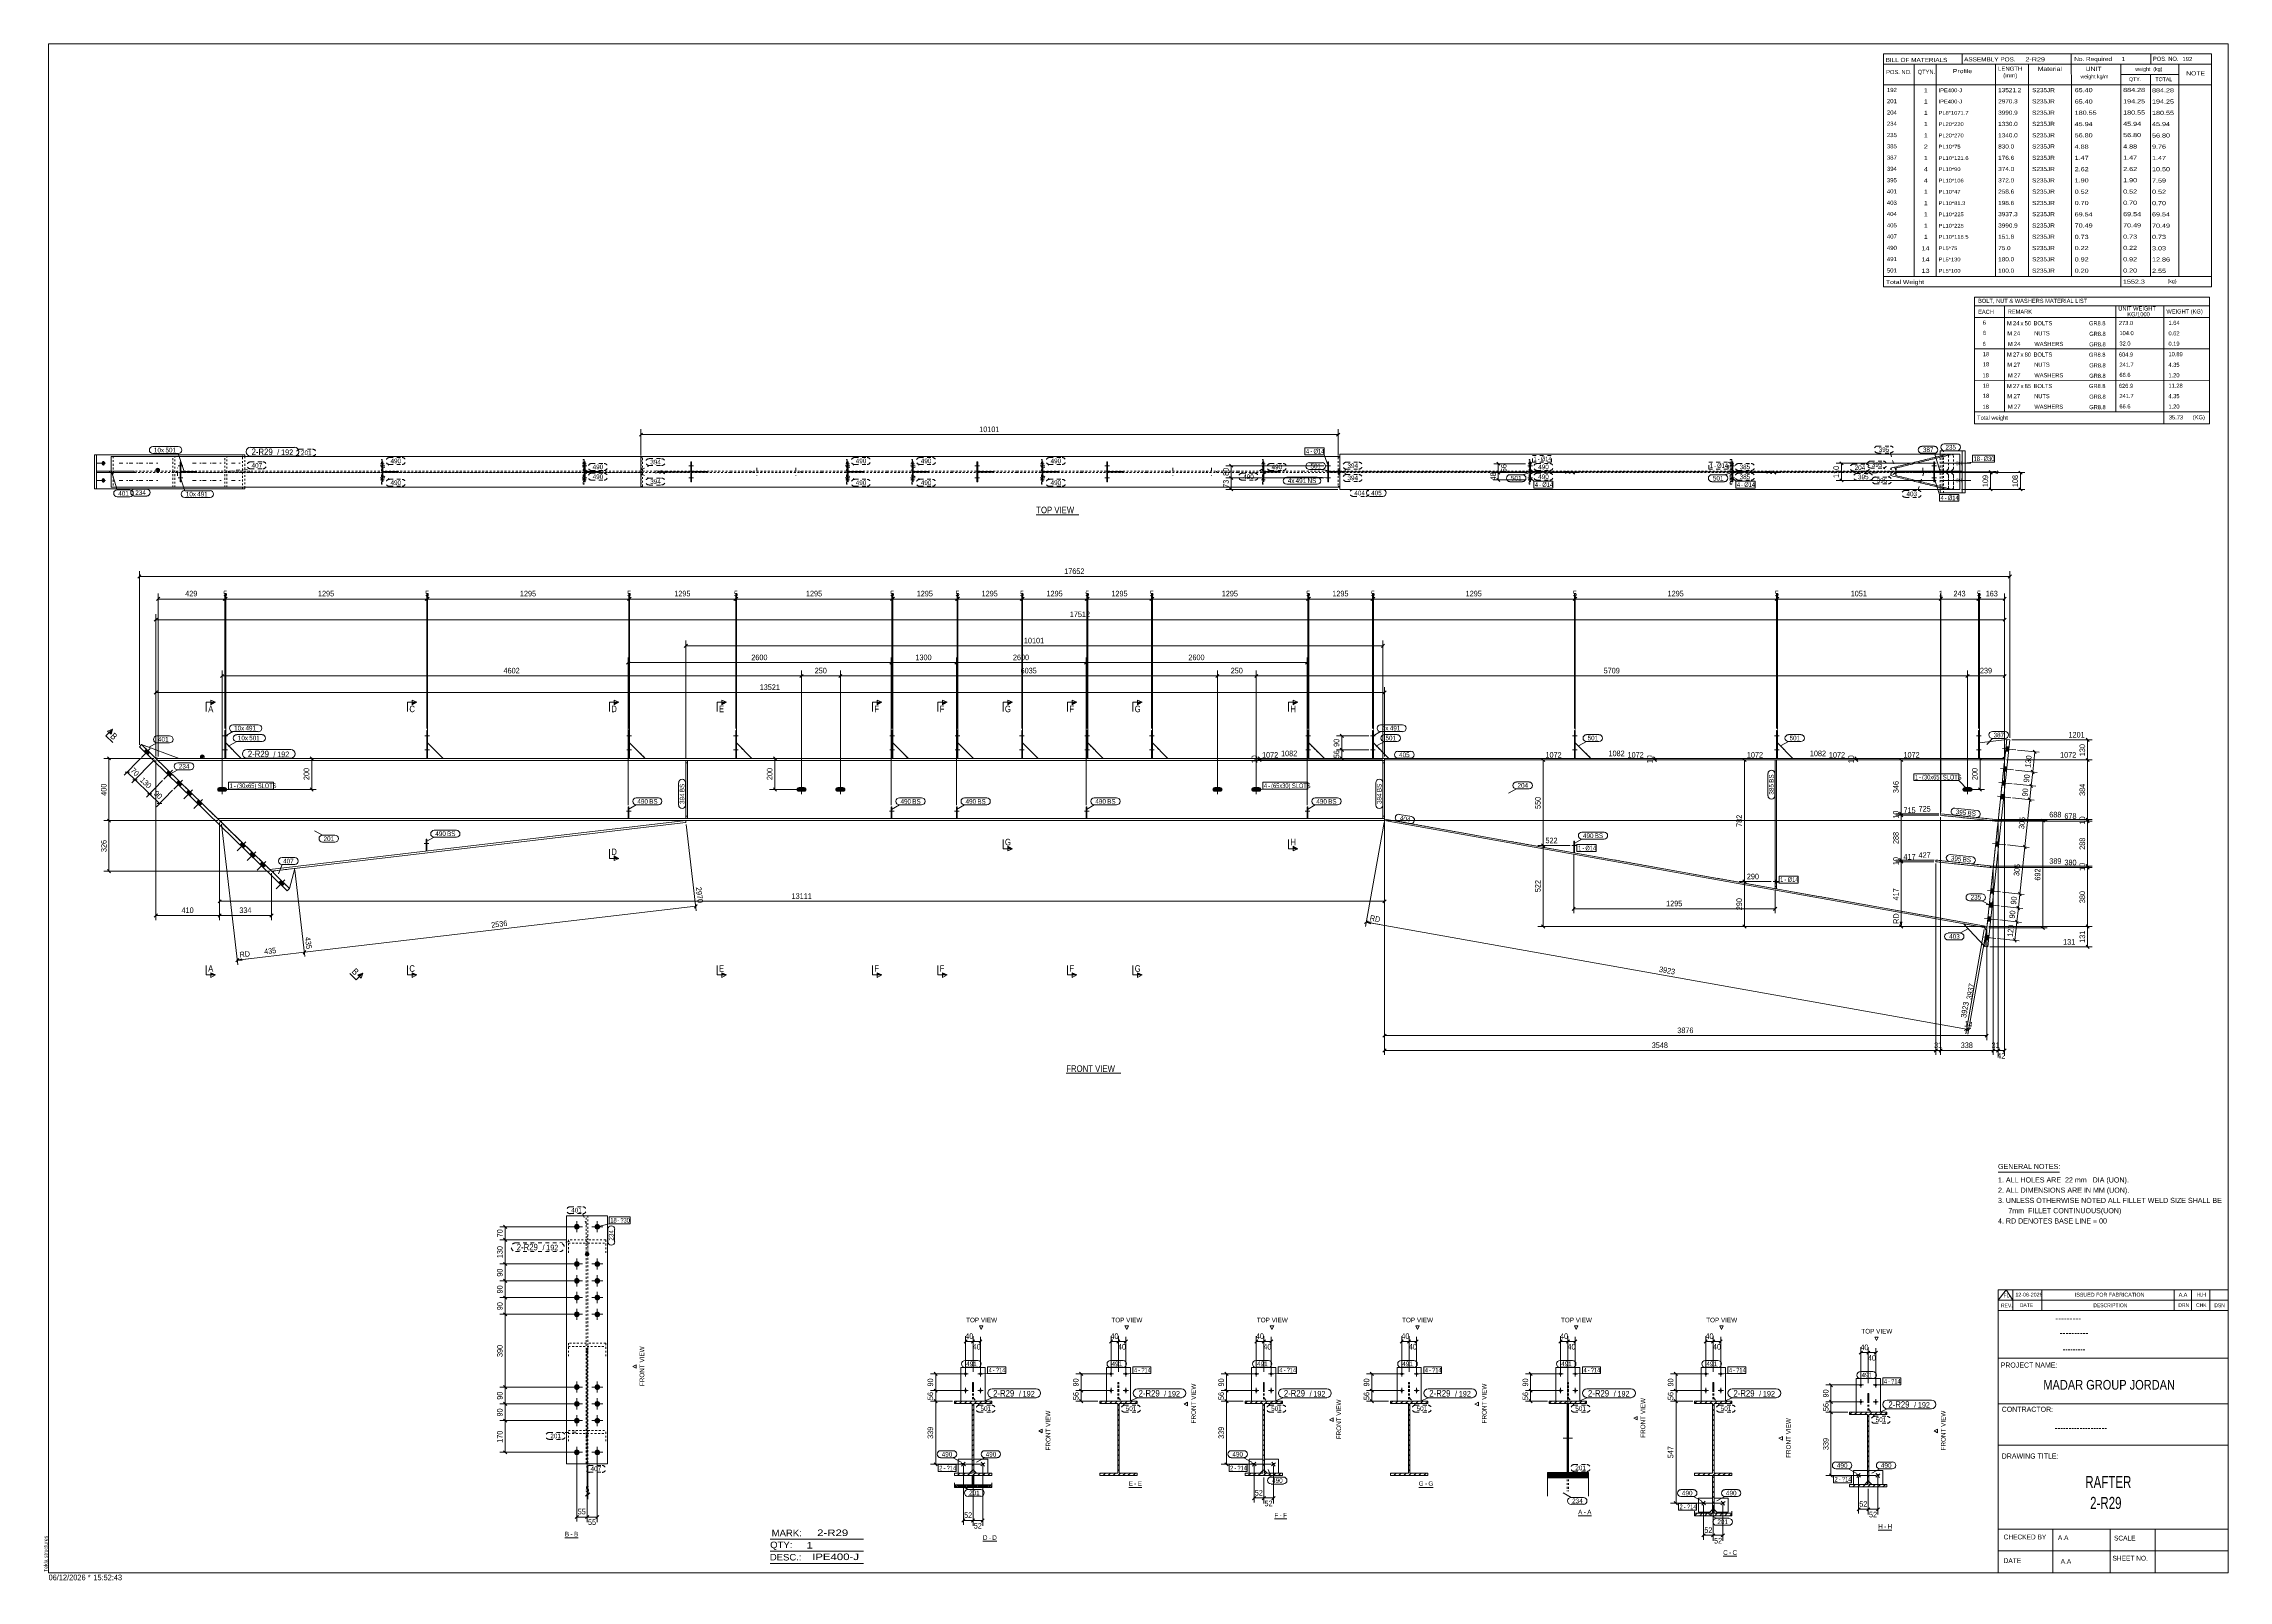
# Model space of a CAD drawing. Header units: millimetres. Extents: x 2 to 1174, y 1 to 825.
import ezdxf

# ---------------------------------------------------------------- set-up
doc = ezdxf.new("R2010")
doc.units = ezdxf.units.MM
for name, pattern in [('XKITLINE00', [0]), ('XKITLINE01', [4, 1, -1, 1, -1]), ('XKITLINE02', [4, 2, -2])]:
    doc.linetypes.add(name, pattern=pattern)
for name, color, linetype, lineweight in [('Bolt', 3, 'Continuous', 0), ('BoltMark', 7, 'Continuous', 0), ('Dimensions', 7, 'Continuous', 0), ('DrawingSheet', 5, 'Continuous', 0), ('OtherObjectType', 7, 'Continuous', 0), ('Part', 2, 'Continuous', 0), ('PartMark', 7, 'Continuous', 0), ('Section', 6, 'Continuous', 0)]:
    doc.layers.add(name, color=color, linetype=linetype, lineweight=lineweight)
doc.styles.add('@ARIAL_UNICODE_MS_BOLD', font='ARIAL.TTF')
doc.styles.add('ARIAL', font='ARIAL.TTF')
doc.styles.add('ARIAL_NARROW', font='ARIALN.TTF')
doc.styles.add('COMIC_SANS_MS_BOLD', font='COMICBD.TTF')
doc.styles.add('SWIS721_EX_BT', font='ARIAL.TTF')
doc.styles.add('SWISSE', font='ARIAL.TTF')

# ---------------------------------------------------------------- blocks, each defined once
blk = doc.blocks.new('*A1')
at = {"layer": 'Part', "color": 7, "linetype": 'XKITLINE00', "lineweight": 0}
for p, q in [((568.8, 95.8), (570.1, 97.1)), ((568.8, 95.8), (568.8, 95.8)), ((571.5, 95.8), (572.8, 97.1)), ((574.1, 95.8), (575.4, 97.1)), ((576.8, 95.8), (578.1, 97.1)), ((578.4, 94.6), (579.2, 95.4)), ((579.5, 95.8), (580.8, 97.1)), ((582.2, 95.8), (583.5, 97.1)), ((584.9, 95.8), (586.2, 97.1)), ((587.6, 95.8), (588.8, 96.9)), ((578.4, 91.9), (579.2, 92.7)), ((578.4, 89.2), (579.2, 90)), ((578.4, 86.5), (579.2, 87.3)), ((578.4, 83.8), (579.2, 84.6)), ((578.4, 81.1), (579.2, 81.9)), ((578.4, 78.4), (579.2, 79.2)), ((578.4, 75.7), (579.2, 76.5)), ((578.4, 73), (579.2, 73.8)), ((578.4, 70.4), (579.2, 71.2)), ((578.4, 67.7), (579.2, 68.5)), ((578.4, 65), (579.2, 65.8)), ((578.4, 62.3), (579.2, 63.1)), ((578.4, 59.6), (579.2, 60.4)), ((568.8, 58.1), (569.1, 58.4)), ((570.5, 57.1), (571.8, 58.4)), ((573.2, 57.1), (574.5, 58.4)), ((575.9, 57.1), (577.2, 58.4)), ((578.6, 57.1), (579.9, 58.4)), ((581.2, 57.1), (582.5, 58.4)), ((583.9, 57.1), (585.2, 58.4)), ((586.6, 57.1), (587.9, 58.4))]:
    blk.add_line(p, q, dxfattribs=at)
blk = doc.blocks.new('*A2')
at = {"layer": 'Part', "color": 7, "linetype": 'XKITLINE00', "lineweight": 0}
for p, q in [((724.7, 95.8), (726, 97.1)), ((724.7, 95.8), (724.7, 95.8)), ((727.4, 95.8), (728.7, 97.1)), ((730.1, 95.8), (731.4, 97.1)), ((732.8, 95.8), (734.1, 97.1)), ((734.3, 94.6), (735.1, 95.4)), ((735.5, 95.8), (736.8, 97.1)), ((738.2, 95.8), (739.5, 97.1)), ((740.8, 95.8), (742.1, 97.1)), ((743.5, 95.8), (744.7, 96.9)), ((734.3, 91.9), (735.1, 92.7)), ((734.3, 89.2), (735.1, 90)), ((734.3, 86.5), (735.1, 87.3)), ((734.3, 83.8), (735.1, 84.6)), ((734.3, 81.1), (735.1, 81.9)), ((734.3, 78.4), (735.1, 79.2)), ((734.3, 75.7), (735.1, 76.5)), ((734.3, 73), (735.1, 73.8)), ((734.3, 70.4), (735.1, 71.2)), ((734.3, 67.7), (735.1, 68.5)), ((734.3, 65), (735.1, 65.8)), ((734.3, 62.3), (735.1, 63.1)), ((734.3, 59.6), (735.1, 60.4)), ((724.7, 58.1), (725, 58.4)), ((726.4, 57.1), (727.7, 58.4)), ((729.1, 57.1), (730.4, 58.4)), ((731.8, 57.1), (733.1, 58.4)), ((734.5, 57.1), (735.8, 58.4)), ((737.2, 57.1), (738.5, 58.4)), ((739.9, 57.1), (741.2, 58.4)), ((742.6, 57.1), (743.9, 58.4))]:
    blk.add_line(p, q, dxfattribs=at)
blk = doc.blocks.new('*A3')
at = {"layer": 'Part', "color": 7, "linetype": 'XKITLINE00', "lineweight": 0}
for p, q in [((646.7, 95.8), (648, 97.1)), ((646.7, 95.8), (646.7, 95.8)), ((649.4, 95.8), (650.7, 97.1)), ((652.1, 95.8), (653.4, 97.1)), ((654.8, 95.8), (656.1, 97.1)), ((656.3, 94.6), (657.1, 95.4)), ((657.5, 95.8), (658.8, 97.1)), ((660.2, 95.8), (661.5, 97.1)), ((662.9, 95.8), (664.2, 97.1)), ((665.6, 95.8), (666.7, 96.9)), ((656.3, 91.9), (657.1, 92.7)), ((656.3, 89.2), (657.1, 90)), ((656.3, 86.5), (657.1, 87.3)), ((656.3, 83.8), (657.1, 84.6)), ((656.3, 81.1), (657.1, 81.9)), ((656.3, 78.4), (657.1, 79.2)), ((656.3, 75.7), (657.1, 76.5)), ((656.3, 73), (657.1, 73.8)), ((656.3, 70.4), (657.1, 71.2)), ((656.3, 67.7), (657.1, 68.5)), ((656.3, 65), (657.1, 65.8)), ((656.3, 62.3), (657.1, 63.1)), ((656.3, 59.6), (657.1, 60.4)), ((646.7, 58.1), (647, 58.4)), ((648.4, 57.1), (649.7, 58.4)), ((651.1, 57.1), (652.4, 58.4)), ((653.8, 57.1), (655.1, 58.4)), ((656.5, 57.1), (657.8, 58.4)), ((659.2, 57.1), (660.5, 58.4)), ((661.9, 57.1), (663.2, 58.4)), ((664.6, 57.1), (665.9, 58.4))]:
    blk.add_line(p, q, dxfattribs=at)
blk = doc.blocks.new('*A4')
at = {"layer": 'Part', "color": 7, "linetype": 'XKITLINE00', "lineweight": 0}
for p, q in [((490.8, 95.8), (492.1, 97.1)), ((490.8, 95.8), (490.8, 95.8)), ((493.5, 95.8), (494.8, 97.1)), ((496.2, 95.8), (497.5, 97.1)), ((498.9, 95.8), (500.2, 97.1)), ((500.4, 94.6), (501.2, 95.4)), ((501.6, 95.8), (502.9, 97.1)), ((504.3, 95.8), (505.6, 97.1)), ((507, 95.8), (508.3, 97.1)), ((509.7, 95.8), (510.8, 96.9)), ((500.4, 91.9), (501.2, 92.7)), ((500.4, 89.2), (501.2, 90)), ((500.4, 86.5), (501.2, 87.3)), ((500.4, 83.8), (501.2, 84.6)), ((500.4, 81.1), (501.2, 81.9)), ((500.4, 78.4), (501.2, 79.2)), ((500.4, 75.7), (501.2, 76.5)), ((500.4, 73), (501.2, 73.8)), ((500.4, 70.4), (501.2, 71.2)), ((500.4, 67.7), (501.2, 68.5)), ((500.4, 65), (501.2, 65.8)), ((500.4, 62.3), (501.2, 63.1)), ((500.4, 59.6), (501.2, 60.4)), ((490.8, 58.1), (491.1, 58.4)), ((492.5, 57.1), (493.8, 58.4)), ((495.2, 57.1), (496.5, 58.4)), ((497.9, 57.1), (499.2, 58.4)), ((500.6, 57.1), (501.9, 58.4)), ((503.3, 57.1), (504.6, 58.4)), ((506, 57.1), (507.3, 58.4)), ((508.7, 57.1), (510, 58.4))]:
    blk.add_line(p, q, dxfattribs=at)
blk = doc.blocks.new('*A5')
at = {"layer": 'Part', "color": 7, "linetype": 'XKITLINE00', "lineweight": 0}
for p, q in [((491.2, 51.2), (490.8, 51.7)), ((491.6, 51.7), (491.2, 52.1)), ((491.6, 50.8), (491.2, 51.2)), ((492.5, 50.8), (491.6, 51.7)), ((492.1, 52.1), (492, 52.1)), ((493.3, 50.8), (492.1, 52.1)), ((494.2, 50.8), (492.9, 52.1)), ((495, 50.8), (493.7, 52.1)), ((495.9, 50.8), (494.5, 52.1)), ((496.7, 50.8), (495.4, 52.1)), ((497.5, 50.8), (496.2, 52.1)), ((498.4, 50.8), (497.1, 52.1)), ((499.2, 50.8), (497.9, 52.1)), ((500.1, 50.8), (498.8, 52.1)), ((500.9, 50.8), (499.6, 52.1)), ((501.2, 55.6), (500.4, 56.4)), ((501.2, 54.7), (500.4, 55.5)), ((501.2, 53.9), (500.4, 54.7)), ((501.2, 53.1), (500.4, 53.9)), ((501.2, 52.2), (500.4, 53)), ((501.8, 50.8), (500.4, 52.2)), ((501.2, 56.4), (500.6, 57.1)), ((502.6, 50.8), (501.3, 52.1)), ((503.4, 50.8), (502.1, 52.1)), ((504.3, 50.8), (503, 52.1)), ((505.1, 50.8), (503.8, 52.1)), ((506, 50.8), (504.7, 52.1)), ((506.8, 50.8), (505.5, 52.1)), ((507.6, 50.8), (506.3, 52.1)), ((508.5, 50.8), (507.2, 52.1)), ((509.3, 50.8), (508, 52.1)), ((510.2, 50.8), (508.9, 52.1)), ((510.8, 51), (509.7, 52.1)), ((510.8, 51.9), (510.6, 52.1))]:
    blk.add_line(p, q, dxfattribs=at)
blk = doc.blocks.new('*A6')
at = {"layer": 'Part', "color": 7, "linetype": 'XKITLINE00', "lineweight": 0}
for p, q in [((970.9, 89.8), (972.2, 91.1)), ((970.9, 89.8), (970.9, 89.8)), ((973.6, 89.8), (974.9, 91.1)), ((976.3, 89.8), (977.6, 91.1)), ((979, 89.8), (980.3, 91.1)), ((980.5, 88.6), (981.3, 89.4)), ((980.5, 85.9), (981.3, 86.7)), ((980.5, 83.2), (981.3, 84)), ((981.7, 89.8), (983, 91.1)), ((984.4, 89.8), (985.7, 91.1)), ((987.1, 89.8), (988.4, 91.1)), ((989.8, 89.8), (990.9, 90.9)), ((980.5, 80.5), (981.3, 81.3)), ((980.5, 77.8), (981.3, 78.6)), ((980.5, 75.1), (981.3, 75.9)), ((980.5, 72.4), (981.3, 73.2)), ((980.5, 69.7), (981.3, 70.5)), ((980.5, 67.1), (981.3, 67.9)), ((980.5, 64.4), (981.3, 65.2)), ((980.5, 61.7), (981.3, 62.5)), ((980.5, 59), (981.3, 59.8)), ((970.9, 52.1), (971.2, 52.4)), ((972.6, 51.1), (973.9, 52.4)), ((975.3, 51.1), (976.6, 52.4)), ((978, 51.1), (979.3, 52.4)), ((980.5, 56.3), (981.3, 57.1)), ((980.5, 53.6), (981.3, 54.4)), ((980.7, 51.1), (982, 52.4)), ((983.4, 51.1), (984.7, 52.4)), ((986.1, 51.1), (987.4, 52.4)), ((988.8, 51.1), (990.1, 52.4))]:
    blk.add_line(p, q, dxfattribs=at)
blk = doc.blocks.new('*A7')
at = {"layer": 'Part', "color": 7, "linetype": 'XKITLINE00', "lineweight": 0}
for p, q in [((887.8, 95.8), (889.1, 97.1)), ((887.8, 95.8), (887.8, 95.8)), ((890.5, 95.8), (891.8, 97.1)), ((893.2, 95.8), (894.5, 97.1)), ((895.9, 95.8), (897.2, 97.1)), ((897.4, 94.6), (898.2, 95.4)), ((898.6, 95.8), (899.9, 97.1)), ((901.3, 95.8), (902.6, 97.1)), ((903.9, 95.8), (905.2, 97.1)), ((906.6, 95.8), (907.8, 96.9)), ((897.4, 91.9), (898.2, 92.7)), ((897.4, 89.2), (898.2, 90)), ((897.4, 86.5), (898.2, 87.3)), ((897.4, 83.8), (898.2, 84.6)), ((897.4, 81.1), (898.2, 81.9)), ((897.4, 78.4), (898.2, 79.2)), ((897.4, 75.7), (898.2, 76.5)), ((897.4, 73), (898.2, 73.8)), ((897.4, 70.4), (898.2, 71.2)), ((897.4, 67.7), (898.2, 68.5)), ((897.4, 65), (898.2, 65.8)), ((897.4, 62.3), (898.2, 63.1)), ((897.4, 59.6), (898.2, 60.4)), ((887.8, 58.1), (888.1, 58.4)), ((889.5, 57.1), (890.8, 58.4)), ((892.2, 57.1), (893.5, 58.4)), ((894.9, 57.1), (896.2, 58.4)), ((897.6, 57.1), (898.9, 58.4)), ((900.3, 57.1), (901.6, 58.4)), ((903, 57.1), (904.3, 58.4)), ((905.7, 57.1), (907, 58.4))]:
    blk.add_line(p, q, dxfattribs=at)
blk = doc.blocks.new('*A8')
at = {"layer": 'Part', "color": 7, "linetype": 'XKITLINE00', "lineweight": 0}
for p, q in [((897.4, 55.9), (898.2, 56.7)), ((897.4, 53.3), (898.2, 54.1)), ((897.4, 50.6), (898.2, 51.4)), ((897.4, 47.9), (898.2, 48.7)), ((887.8, 35.6), (889.1, 36.9)), ((890.5, 35.6), (891.8, 36.9)), ((893.2, 35.6), (894.5, 36.9)), ((895.9, 35.6), (897.2, 36.9)), ((897.4, 45.2), (898.2, 46)), ((897.4, 42.5), (898.2, 43.3)), ((897.4, 39.8), (898.2, 40.6)), ((897.4, 37.1), (898.2, 37.9)), ((898.6, 35.6), (899.9, 36.9)), ((901.3, 35.6), (902.6, 36.9)), ((903.9, 35.6), (905.3, 36.9)), ((906.6, 35.6), (907.8, 36.7))]:
    blk.add_line(p, q, dxfattribs=at)
blk = doc.blocks.new('*A9')
at = {"layer": 'Part', "color": 7, "linetype": 'XKITLINE00', "lineweight": 0}
for p, q in [((809.8, 95.8), (811.1, 97.1)), ((809.8, 95.8), (809.8, 95.8)), ((812.5, 95.8), (813.8, 97.1)), ((815.2, 95.8), (816.5, 97.1)), ((817.9, 95.8), (819.2, 97.1)), ((819.4, 94.6), (820.2, 95.4)), ((820.6, 95.8), (821.9, 97.1)), ((823.3, 95.8), (824.6, 97.1)), ((826, 95.8), (827.3, 97.1)), ((828.7, 95.8), (829.8, 96.9)), ((819.4, 91.9), (820.2, 92.7)), ((819.4, 89.2), (820.2, 90)), ((819.4, 86.5), (820.2, 87.3)), ((819.4, 83.8), (820.2, 84.6)), ((819.4, 81.1), (820.2, 81.9)), ((819.4, 78.4), (820.2, 79.2)), ((819.4, 75.7), (820.2, 76.5)), ((819.4, 73), (820.2, 73.8)), ((819.4, 70.4), (820.2, 71.2)), ((819.4, 67.7), (820.2, 68.5)), ((819.4, 65), (820.2, 65.8)), ((819.4, 62.3), (820.2, 63.1)), ((819.4, 59.6), (820.2, 60.4))]:
    blk.add_line(p, q, dxfattribs=at)
blk = doc.blocks.new('*A10')
at = {"layer": 'Part', "color": 7, "linetype": 'XKITLINE00', "lineweight": 0}
for p, q in [((810.3, 57.4), (809, 58.7)), ((810.5, 57.6), (809.4, 58.7)), ((810.7, 57.8), (809.8, 58.7)), ((810.9, 58), (810.2, 58.7)), ((811.1, 58.2), (810.5, 58.7)), ((811.3, 58.3), (810.9, 58.7)), ((811.5, 58.5), (811.3, 58.7)), ((814.5, 55.9), (811.7, 58.7)), ((814.8, 55.9), (812, 58.7)), ((815.2, 55.9), (812.4, 58.7)), ((815.6, 55.9), (812.8, 58.7)), ((816, 55.9), (813.2, 58.7)), ((816.3, 55.9), (813.6, 58.7)), ((816.7, 55.9), (813.9, 58.7)), ((817.1, 55.9), (814.3, 58.7)), ((817.5, 55.9), (814.7, 58.7)), ((817.9, 55.9), (815.1, 58.7)), ((818.2, 55.9), (815.4, 58.7)), ((818.6, 55.9), (815.8, 58.7)), ((819, 55.9), (816.2, 58.7)), ((819.4, 55.9), (816.6, 58.7)), ((819.7, 55.9), (816.9, 58.7)), ((820.1, 55.9), (817.3, 58.7)), ((820.5, 55.9), (817.7, 58.7)), ((820.9, 55.9), (818.1, 58.7)), ((821.2, 55.9), (818.4, 58.7)), ((821.6, 55.9), (818.8, 58.7)), ((822, 55.9), (819.2, 58.7)), ((822.4, 55.9), (819.6, 58.7)), ((822.7, 55.9), (819.9, 58.7)), ((823.1, 55.9), (820.3, 58.7)), ((823.5, 55.9), (820.7, 58.7)), ((823.9, 55.9), (821.1, 58.7)), ((824.2, 55.9), (821.5, 58.7)), ((824.6, 55.9), (821.8, 58.7)), ((825, 55.9), (822.2, 58.7)), ((825.4, 55.9), (822.6, 58.7)), ((825.8, 55.9), (823, 58.7)), ((826.1, 55.9), (823.3, 58.7)), ((826.5, 55.9), (823.7, 58.7)), ((826.9, 55.9), (824.1, 58.7)), ((827.3, 55.9), (824.5, 58.7)), ((827.6, 55.9), (824.8, 58.7)), ((828, 55.9), (825.2, 58.7)), ((828.4, 55.9), (825.6, 58.7)), ((828.8, 55.9), (826, 58.7)), ((829.1, 55.9), (826.3, 58.7)), ((829.5, 55.9), (826.7, 58.7)), ((829.9, 55.9), (827.1, 58.7)), ((830.3, 55.9), (827.5, 58.7)), ((830.6, 55.9), (827.9, 58.7)), ((830.8, 56.1), (828.2, 58.7)), ((830.8, 56.5), (828.6, 58.7)), ((830.8, 56.8), (829, 58.7)), ((830.8, 57.2), (829.4, 58.7)), ((830.8, 57.6), (829.7, 58.7)), ((830.8, 58), (830.1, 58.7)), ((830.8, 58.4), (830.5, 58.7)), ((810.1, 57.2), (808.8, 58.5)), ((809.9, 57), (808.8, 58.2)), ((809.8, 56.8), (808.8, 57.8)), ((809.6, 56.6), (808.8, 57.4)), ((809.4, 56.5), (808.8, 57)), ((809.2, 56.3), (808.8, 56.6)), ((809, 56.1), (808.8, 56.3)), ((809.2, 55.9), (809, 56.1)), ((809.6, 55.9), (809.2, 56.3)), ((809.9, 55.9), (809.4, 56.5)), ((810.3, 55.9), (809.6, 56.6)), ((810.7, 55.9), (809.8, 56.8)), ((811.1, 55.9), (809.9, 57)), ((811.5, 55.9), (810.1, 57.2)), ((811.8, 55.9), (810.3, 57.4)), ((812.2, 55.9), (810.5, 57.6)), ((812.6, 55.9), (810.7, 57.8)), ((813, 55.9), (810.9, 58)), ((813.3, 55.9), (811.1, 58.2)), ((813.7, 55.9), (811.3, 58.3)), ((814.1, 55.9), (811.5, 58.5))]:
    blk.add_line(p, q, dxfattribs=at)
blk = doc.blocks.new('*A11')
at = {"layer": 'Bolt'}
for points in [[(59.2, 444.9), (58.1, 443.7), (56.3, 445.5), (57.5, 446.7)], [(59.2, 444.9), (58.1, 443.7), (56.3, 445.5), (57.5, 446.7)], [(71.2, 433.3), (70, 432.1), (68.2, 433.8), (69.4, 435)], [(71.2, 433.3), (70, 432.1), (68.2, 433.8), (69.4, 435)], [(76.6, 428), (75.4, 426.9), (73.6, 428.6), (74.8, 429.8)], [(76.6, 428), (75.4, 426.9), (73.6, 428.6), (74.8, 429.8)], [(81.9, 422.8), (80.8, 421.6), (79, 423.4), (80.1, 424.6)], [(81.9, 422.8), (80.8, 421.6), (79, 423.4), (80.1, 424.6)], [(87.3, 417.6), (86.1, 416.4), (84.3, 418.1), (85.5, 419.3)], [(87.3, 417.6), (86.1, 416.4), (84.3, 418.1), (85.5, 419.3)], [(110.6, 394.9), (109.4, 393.7), (107.6, 395.4), (108.8, 396.6)], [(110.6, 394.9), (109.4, 393.7), (107.6, 395.4), (108.8, 396.6)], [(115.9, 389.7), (114.8, 388.5), (113, 390.2), (114.1, 391.4)], [(115.9, 389.7), (114.8, 388.5), (113, 390.2), (114.1, 391.4)], [(121.3, 384.4), (120.1, 383.2), (118.4, 385), (119.5, 386.2)], [(121.3, 384.4), (120.1, 383.2), (118.4, 385), (119.5, 386.2)], [(131.4, 374.5), (130.3, 373.3), (128.5, 375.1), (129.7, 376.3)], [(131.4, 374.5), (130.3, 373.3), (128.5, 375.1), (129.7, 376.3)]]:
    blk.add_hatch(color=3, dxfattribs=at).paths.add_polyline_path(points, flags=17)
at = {"layer": 'Bolt', "color": 3, "linetype": 'XKITLINE00', "lineweight": 0}
for p, q in [((54.9, 442.2), (59.5, 447)), ((54.9, 442.2), (59.5, 447)), ((56.3, 445.5), (57.5, 446.7)), ((56.3, 445.5), (57.5, 446.7)), ((58.1, 443.7), (59.2, 444.9)), ((58.1, 443.7), (59.2, 444.9)), ((66.8, 430.6), (71.5, 435.4)), ((66.8, 430.6), (71.5, 435.4)), ((68.2, 433.8), (69.4, 435)), ((68.2, 433.8), (69.4, 435)), ((70, 432.1), (71.2, 433.3)), ((70, 432.1), (71.2, 433.3)), ((72.2, 425.3), (76.8, 430.1)), ((72.2, 425.3), (76.8, 430.1)), ((73.6, 428.6), (74.8, 429.8)), ((73.6, 428.6), (74.8, 429.8)), ((75.4, 426.9), (76.6, 428)), ((75.4, 426.9), (76.6, 428)), ((77.5, 420.1), (82.2, 424.9)), ((77.5, 420.1), (82.2, 424.9)), ((79, 423.4), (80.1, 424.6)), ((79, 423.4), (80.1, 424.6)), ((80.8, 421.6), (81.9, 422.8)), ((80.8, 421.6), (81.9, 422.8)), ((82.9, 414.9), (87.6, 419.6)), ((82.9, 414.9), (87.6, 419.6)), ((84.3, 418.1), (85.5, 419.3)), ((84.3, 418.1), (85.5, 419.3)), ((86.1, 416.4), (87.3, 417.6)), ((86.1, 416.4), (87.3, 417.6)), ((106.2, 392.2), (110.8, 397)), ((106.2, 392.2), (110.8, 397)), ((107.6, 395.4), (108.8, 396.6)), ((107.6, 395.4), (108.8, 396.6)), ((109.4, 393.7), (110.6, 394.9)), ((109.4, 393.7), (110.6, 394.9)), ((111.5, 386.9), (116.2, 391.7)), ((111.5, 386.9), (116.2, 391.7)), ((113, 390.2), (114.1, 391.4)), ((113, 390.2), (114.1, 391.4)), ((114.8, 388.5), (115.9, 389.7)), ((114.8, 388.5), (115.9, 389.7)), ((116.9, 381.7), (121.6, 386.5)), ((116.9, 381.7), (121.6, 386.5)), ((118.4, 385), (119.5, 386.2)), ((118.4, 385), (119.5, 386.2)), ((120.1, 383.2), (121.3, 384.4)), ((120.1, 383.2), (121.3, 384.4)), ((127.1, 371.8), (131.7, 376.6)), ((127.1, 371.8), (131.7, 376.6)), ((128.5, 375.1), (129.7, 376.3)), ((128.5, 375.1), (129.7, 376.3)), ((130.3, 373.3), (131.4, 374.5)), ((130.3, 373.3), (131.4, 374.5))]:
    blk.add_line(p, q, dxfattribs=at)
blk = doc.blocks.new('*A12')
at = {"layer": 'Part', "color": 2, "linetype": 'XKITLINE00', "lineweight": 0}
for p, q in [((54.8, 449.2), (75, 441.7)), ((63.8, 441.7), (61.6, 442.6))]:
    blk.add_line(p, q, dxfattribs=at)
at = {"layer": 'Part', "color": 7, "linetype": 'XKITLINE01', "lineweight": 0}
for p, q in [((61.6, 442.6), (54.8, 449.2)), ((75, 441.7), (63.8, 441.7))]:
    blk.add_line(p, q, dxfattribs=at)
blk = doc.blocks.new('*A13')
at = {"layer": 'Part', "color": 2, "linetype": 'XKITLINE00', "lineweight": 0}
for p, q in [((54.8, 449.2), (53.7, 448)), ((53.7, 448), (133, 370.7)), ((54.8, 449.2), (134.2, 371.9)), ((133, 370.7), (134.2, 371.9))]:
    blk.add_line(p, q, dxfattribs=at)
blk = doc.blocks.new('*A14')
at = {"layer": 'Part', "color": 2, "linetype": 'XKITLINE00', "lineweight": 0}
for p, q in [((823.8, 456.7), (823.4, 456.7)), ((823.4, 456.7), (823.4, 441.7)), ((823.8, 441.7), (823.8, 456.7))]:
    blk.add_line(p, q, dxfattribs=at)
at = {"layer": 'Part', "color": 7, "linetype": 'XKITLINE01', "lineweight": 0}
blk.add_line((823.4, 441.7), (823.8, 441.7), dxfattribs=at)
blk = doc.blocks.new('*A15')
at = {"layer": 'Part', "color": 2, "linetype": 'XKITLINE00', "lineweight": 0}
for p, q in [((930.9, 440.9), (930.9, 371.9)), ((931.7, 440.9), (931.7, 371.7))]:
    blk.add_line(p, q, dxfattribs=at)
at = {"layer": 'Part', "color": 7, "linetype": 'XKITLINE01', "lineweight": 0}
for p, q in [((931.7, 440.9), (930.9, 440.9)), ((930.9, 373), (931.7, 373)), ((930.9, 371.7), (930.9, 371.9)), ((931.7, 371.7), (930.9, 371.7))]:
    blk.add_line(p, q, dxfattribs=at)
blk = doc.blocks.new('*A16')
at = {"layer": 'Part', "color": 7, "linetype": 'XKITLINE01', "lineweight": 0}
for p, q in [((930.9, 440.9), (930.9, 371.7)), ((931.7, 440.9), (930.9, 440.9)), ((931.7, 371.7), (931.7, 440.9)), ((930.9, 373), (931.7, 373)), ((930.9, 371.7), (931.7, 371.7))]:
    blk.add_line(p, q, dxfattribs=at)
blk = doc.blocks.new('*A17')
at = {"layer": 'Part', "color": 2, "linetype": 'XKITLINE00', "lineweight": 0}
blk.add_line((940.5, 441.7), (932.2, 450.1), dxfattribs=at)
at = {"layer": 'Part', "color": 7, "linetype": 'XKITLINE01', "lineweight": 0}
for p, q in [((932.2, 450.1), (932.2, 441.7)), ((932.2, 450.1), (932.2, 450.1)), ((932.2, 450.1), (940.5, 441.7)), ((932.2, 441.7), (932.2, 450.1)), ((932.2, 441.7), (940.5, 441.7))]:
    blk.add_line(p, q, dxfattribs=at)
blk = doc.blocks.new('*A18')
at = {"layer": 'Part', "color": 2, "linetype": 'XKITLINE00', "lineweight": 0}
for p, q in [((932.2, 456.7), (931.7, 456.7)), ((931.7, 456.7), (931.7, 441.7)), ((932.2, 441.7), (932.2, 456.7))]:
    blk.add_line(p, q, dxfattribs=at)
at = {"layer": 'Part', "color": 7, "linetype": 'XKITLINE01', "lineweight": 0}
blk.add_line((931.7, 441.7), (932.2, 441.7), dxfattribs=at)
blk = doc.blocks.new('*A19')
at = {"layer": 'Part', "color": 2, "linetype": 'XKITLINE00', "lineweight": 0}
for p, q in [((1055.2, 451.9), (1040.5, 450.1)), ((1040.5, 450.1), (1040.5, 441.7)), ((1052.9, 441.7), (1054.3, 443))]:
    blk.add_line(p, q, dxfattribs=at)
at = {"layer": 'Part', "color": 7, "linetype": 'XKITLINE01', "lineweight": 0}
for p, q in [((1054.3, 443), (1055.2, 451.9)), ((1040.5, 441.7), (1052.9, 441.7))]:
    blk.add_line(p, q, dxfattribs=at)
blk = doc.blocks.new('*A20')
at = {"layer": 'Part', "color": 2, "linetype": 'XKITLINE00', "lineweight": 0}
blk.add_line((108.3, 441.7), (100, 450.1), dxfattribs=at)
at = {"layer": 'Part', "color": 7, "linetype": 'XKITLINE01', "lineweight": 0}
for p, q in [((100, 450.1), (100, 441.7)), ((100, 450.1), (100, 450.1)), ((100, 450.1), (108.3, 441.7)), ((100, 441.7), (100, 450.1)), ((100, 441.7), (108.3, 441.7))]:
    blk.add_line(p, q, dxfattribs=at)
blk = doc.blocks.new('*A21')
at = {"layer": 'Part', "color": 2, "linetype": 'XKITLINE00', "lineweight": 0}
for p, q in [((99.6, 441.7), (99.6, 456.7)), ((99.6, 456.7), (100, 456.7)), ((100, 456.7), (100, 441.7))]:
    blk.add_line(p, q, dxfattribs=at)
at = {"layer": 'Part', "color": 7, "linetype": 'XKITLINE01', "lineweight": 0}
blk.add_line((100, 441.7), (99.6, 441.7), dxfattribs=at)
blk = doc.blocks.new('*A22')
at = {"layer": 'Part', "color": 2, "linetype": 'XKITLINE00', "lineweight": 0}
blk.add_line((216.6, 441.7), (208.3, 450.1), dxfattribs=at)
at = {"layer": 'Part', "color": 7, "linetype": 'XKITLINE01', "lineweight": 0}
for p, q in [((208.3, 450.1), (208.3, 441.7)), ((208.3, 450.1), (208.3, 450.1)), ((208.3, 450.1), (216.6, 441.7)), ((208.3, 441.7), (208.3, 450.1)), ((208.3, 441.7), (216.6, 441.7))]:
    blk.add_line(p, q, dxfattribs=at)
blk = doc.blocks.new('*A23')
at = {"layer": 'Part', "color": 2, "linetype": 'XKITLINE00', "lineweight": 0}
for p, q in [((207.9, 441.7), (207.9, 456.7)), ((207.9, 456.7), (208.3, 456.7)), ((208.3, 456.7), (208.3, 441.7))]:
    blk.add_line(p, q, dxfattribs=at)
at = {"layer": 'Part', "color": 7, "linetype": 'XKITLINE01', "lineweight": 0}
blk.add_line((208.3, 441.7), (207.9, 441.7), dxfattribs=at)
blk = doc.blocks.new('*A24')
at = {"layer": 'Part', "color": 2, "linetype": 'XKITLINE00', "lineweight": 0}
for p, q in [((315.8, 409.5), (315.8, 415.7)), ((315.8, 415.7), (316.2, 415.7)), ((316.2, 415.7), (316.2, 409.5))]:
    blk.add_line(p, q, dxfattribs=at)
at = {"layer": 'Part', "color": 7, "linetype": 'XKITLINE01', "lineweight": 0}
for p, q in [((315.8, 410.7), (316.2, 410.7)), ((316.2, 409.5), (315.8, 409.5))]:
    blk.add_line(p, q, dxfattribs=at)
blk = doc.blocks.new('*A25')
at = {"layer": 'Part', "color": 7, "linetype": 'XKITLINE01', "lineweight": 0}
for p, q in [((315.8, 415.7), (315.8, 409.5)), ((316.2, 415.7), (315.8, 415.7)), ((315.8, 410.7), (316.2, 410.7)), ((316.2, 409.5), (316.2, 415.7)), ((315.8, 409.5), (316.2, 409.5))]:
    blk.add_line(p, q, dxfattribs=at)
blk = doc.blocks.new('*A26')
at = {"layer": 'Part', "color": 2, "linetype": 'XKITLINE00', "lineweight": 0}
blk.add_line((325, 441.7), (316.6, 450.1), dxfattribs=at)
at = {"layer": 'Part', "color": 7, "linetype": 'XKITLINE01', "lineweight": 0}
for p, q in [((316.6, 450.1), (316.6, 441.7)), ((316.6, 450.1), (316.6, 450.1)), ((316.6, 450.1), (325, 441.7)), ((316.6, 441.7), (316.6, 450.1)), ((316.6, 441.7), (325, 441.7))]:
    blk.add_line(p, q, dxfattribs=at)
blk = doc.blocks.new('*A27')
at = {"layer": 'Part', "color": 2, "linetype": 'XKITLINE00', "lineweight": 0}
for p, q in [((316.2, 441.7), (316.2, 456.7)), ((316.2, 456.7), (316.6, 456.7)), ((316.6, 456.7), (316.6, 441.7))]:
    blk.add_line(p, q, dxfattribs=at)
at = {"layer": 'Part', "color": 7, "linetype": 'XKITLINE01', "lineweight": 0}
blk.add_line((316.6, 441.7), (316.2, 441.7), dxfattribs=at)
blk = doc.blocks.new('*A28')
at = {"layer": 'Part', "color": 2, "linetype": 'XKITLINE00', "lineweight": 0}
blk.add_line((382.2, 441.7), (373.9, 450.1), dxfattribs=at)
at = {"layer": 'Part', "color": 7, "linetype": 'XKITLINE01', "lineweight": 0}
for p, q in [((373.9, 450.1), (373.9, 441.7)), ((373.9, 450.1), (373.9, 450.1)), ((373.9, 450.1), (382.2, 441.7)), ((373.9, 441.7), (373.9, 450.1)), ((373.9, 441.7), (382.2, 441.7))]:
    blk.add_line(p, q, dxfattribs=at)
blk = doc.blocks.new('*A29')
at = {"layer": 'Part', "color": 2, "linetype": 'XKITLINE00', "lineweight": 0}
for p, q in [((373.9, 456.7), (373.5, 456.7)), ((373.5, 456.7), (373.5, 441.7)), ((373.9, 441.7), (373.9, 456.7))]:
    blk.add_line(p, q, dxfattribs=at)
at = {"layer": 'Part', "color": 7, "linetype": 'XKITLINE01', "lineweight": 0}
blk.add_line((373.5, 441.7), (373.9, 441.7), dxfattribs=at)
blk = doc.blocks.new('*A30')
at = {"layer": 'Part', "color": 2, "linetype": 'XKITLINE00', "lineweight": 0}
blk.add_line((466.1, 441.7), (457.8, 450.1), dxfattribs=at)
at = {"layer": 'Part', "color": 7, "linetype": 'XKITLINE01', "lineweight": 0}
for p, q in [((457.8, 450.1), (457.8, 441.7)), ((457.8, 450.1), (457.8, 450.1)), ((457.8, 450.1), (466.1, 441.7)), ((457.8, 441.7), (457.8, 450.1)), ((457.8, 441.7), (466.1, 441.7))]:
    blk.add_line(p, q, dxfattribs=at)
blk = doc.blocks.new('*A31')
at = {"layer": 'Part', "color": 2, "linetype": 'XKITLINE00', "lineweight": 0}
for p, q in [((457.8, 456.7), (457.3, 456.7)), ((457.3, 456.7), (457.3, 441.7)), ((457.8, 441.7), (457.8, 456.7))]:
    blk.add_line(p, q, dxfattribs=at)
at = {"layer": 'Part', "color": 7, "linetype": 'XKITLINE01', "lineweight": 0}
blk.add_line((457.3, 441.7), (457.8, 441.7), dxfattribs=at)
blk = doc.blocks.new('*A32')
at = {"layer": 'Part', "color": 2, "linetype": 'XKITLINE00', "lineweight": 0}
for p, q in [((491.9, 409.5), (491.9, 415.7)), ((491.9, 415.7), (492.3, 415.7)), ((492.3, 415.7), (492.3, 409.5))]:
    blk.add_line(p, q, dxfattribs=at)
at = {"layer": 'Part', "color": 7, "linetype": 'XKITLINE01', "lineweight": 0}
for p, q in [((491.9, 410.7), (492.3, 410.7)), ((492.3, 409.5), (491.9, 409.5))]:
    blk.add_line(p, q, dxfattribs=at)
blk = doc.blocks.new('*A33')
at = {"layer": 'Part', "color": 7, "linetype": 'XKITLINE01', "lineweight": 0}
for p, q in [((491.9, 415.7), (491.9, 409.5)), ((492.3, 415.7), (491.9, 415.7)), ((491.9, 410.7), (492.3, 410.7)), ((492.3, 409.5), (492.3, 415.7)), ((491.9, 409.5), (492.3, 409.5))]:
    blk.add_line(p, q, dxfattribs=at)
blk = doc.blocks.new('*A34')
at = {"layer": 'Part', "color": 2, "linetype": 'XKITLINE00', "lineweight": 0}
blk.add_line((501, 441.7), (492.7, 450.1), dxfattribs=at)
at = {"layer": 'Part', "color": 7, "linetype": 'XKITLINE01', "lineweight": 0}
for p, q in [((492.7, 450.1), (492.7, 441.7)), ((492.7, 450.1), (492.7, 450.1)), ((492.7, 450.1), (501, 441.7)), ((492.7, 441.7), (492.7, 450.1)), ((492.7, 441.7), (501, 441.7))]:
    blk.add_line(p, q, dxfattribs=at)
blk = doc.blocks.new('*A35')
at = {"layer": 'Part', "color": 2, "linetype": 'XKITLINE00', "lineweight": 0}
for p, q in [((492.7, 456.7), (492.3, 456.7)), ((492.3, 456.7), (492.3, 441.7)), ((492.7, 441.7), (492.7, 456.7))]:
    blk.add_line(p, q, dxfattribs=at)
at = {"layer": 'Part', "color": 7, "linetype": 'XKITLINE01', "lineweight": 0}
blk.add_line((492.3, 441.7), (492.7, 441.7), dxfattribs=at)
blk = doc.blocks.new('*A36')
at = {"layer": 'Part', "color": 2, "linetype": 'XKITLINE00', "lineweight": 0}
blk.add_line((535.7, 441.7), (527.4, 450.1), dxfattribs=at)
at = {"layer": 'Part', "color": 7, "linetype": 'XKITLINE01', "lineweight": 0}
for p, q in [((527.4, 450.1), (527.4, 441.7)), ((527.4, 450.1), (527.4, 450.1)), ((527.4, 450.1), (535.7, 441.7)), ((527.4, 441.7), (527.4, 450.1)), ((527.4, 441.7), (535.7, 441.7))]:
    blk.add_line(p, q, dxfattribs=at)
blk = doc.blocks.new('*A37')
at = {"layer": 'Part', "color": 2, "linetype": 'XKITLINE00', "lineweight": 0}
for p, q in [((527.4, 456.7), (526.9, 456.7)), ((526.9, 456.7), (526.9, 441.7)), ((527.4, 441.7), (527.4, 456.7))]:
    blk.add_line(p, q, dxfattribs=at)
at = {"layer": 'Part', "color": 7, "linetype": 'XKITLINE01', "lineweight": 0}
blk.add_line((526.9, 441.7), (527.4, 441.7), dxfattribs=at)
blk = doc.blocks.new('*A38')
at = {"layer": 'Part', "color": 2, "linetype": 'XKITLINE00', "lineweight": 0}
for p, q in [((561.5, 409.5), (561.5, 415.7)), ((561.5, 415.7), (561.9, 415.7)), ((561.9, 415.7), (561.9, 409.5))]:
    blk.add_line(p, q, dxfattribs=at)
at = {"layer": 'Part', "color": 7, "linetype": 'XKITLINE01', "lineweight": 0}
for p, q in [((561.5, 410.7), (561.9, 410.7)), ((561.9, 409.5), (561.5, 409.5))]:
    blk.add_line(p, q, dxfattribs=at)
blk = doc.blocks.new('*A39')
at = {"layer": 'Part', "color": 7, "linetype": 'XKITLINE01', "lineweight": 0}
for p, q in [((561.5, 415.7), (561.5, 409.5)), ((561.9, 415.7), (561.5, 415.7)), ((561.5, 410.7), (561.9, 410.7)), ((561.9, 409.5), (561.9, 415.7)), ((561.5, 409.5), (561.9, 409.5))]:
    blk.add_line(p, q, dxfattribs=at)
blk = doc.blocks.new('*A40')
at = {"layer": 'Part', "color": 2, "linetype": 'XKITLINE00', "lineweight": 0}
blk.add_line((570.6, 441.7), (562.3, 450.1), dxfattribs=at)
at = {"layer": 'Part', "color": 7, "linetype": 'XKITLINE01', "lineweight": 0}
for p, q in [((562.3, 450.1), (562.3, 441.7)), ((562.3, 450.1), (562.3, 450.1)), ((562.3, 450.1), (570.6, 441.7)), ((562.3, 441.7), (562.3, 450.1)), ((562.3, 441.7), (570.6, 441.7))]:
    blk.add_line(p, q, dxfattribs=at)
blk = doc.blocks.new('*A41')
at = {"layer": 'Part', "color": 2, "linetype": 'XKITLINE00', "lineweight": 0}
for p, q in [((562.3, 456.7), (561.9, 456.7)), ((561.9, 456.7), (561.9, 441.7)), ((562.3, 441.7), (562.3, 456.7))]:
    blk.add_line(p, q, dxfattribs=at)
at = {"layer": 'Part', "color": 7, "linetype": 'XKITLINE01', "lineweight": 0}
blk.add_line((561.9, 441.7), (562.3, 441.7), dxfattribs=at)
blk = doc.blocks.new('*A42')
at = {"layer": 'Part', "color": 2, "linetype": 'XKITLINE00', "lineweight": 0}
blk.add_line((605.3, 441.7), (597, 450.1), dxfattribs=at)
at = {"layer": 'Part', "color": 7, "linetype": 'XKITLINE01', "lineweight": 0}
for p, q in [((597, 450.1), (597, 441.7)), ((597, 450.1), (597, 450.1)), ((597, 450.1), (605.3, 441.7)), ((597, 441.7), (597, 450.1)), ((597, 441.7), (605.3, 441.7))]:
    blk.add_line(p, q, dxfattribs=at)
blk = doc.blocks.new('*A43')
at = {"layer": 'Part', "color": 2, "linetype": 'XKITLINE00', "lineweight": 0}
for p, q in [((597, 456.7), (596.5, 456.7)), ((596.5, 456.7), (596.5, 441.7)), ((597, 441.7), (597, 456.7))]:
    blk.add_line(p, q, dxfattribs=at)
at = {"layer": 'Part', "color": 7, "linetype": 'XKITLINE01', "lineweight": 0}
blk.add_line((596.5, 441.7), (597, 441.7), dxfattribs=at)
blk = doc.blocks.new('*A44')
at = {"layer": 'Part', "color": 2, "linetype": 'XKITLINE00', "lineweight": 0}
for p, q in [((680, 409.5), (680, 415.7)), ((680, 415.7), (680.4, 415.7)), ((680.4, 415.7), (680.4, 409.5))]:
    blk.add_line(p, q, dxfattribs=at)
at = {"layer": 'Part', "color": 7, "linetype": 'XKITLINE01', "lineweight": 0}
for p, q in [((680, 410.7), (680.4, 410.7)), ((680.4, 409.5), (680, 409.5))]:
    blk.add_line(p, q, dxfattribs=at)
blk = doc.blocks.new('*A45')
at = {"layer": 'Part', "color": 7, "linetype": 'XKITLINE01', "lineweight": 0}
for p, q in [((680, 415.7), (680, 409.5)), ((680.4, 415.7), (680, 415.7)), ((680, 410.7), (680.4, 410.7)), ((680.4, 409.5), (680.4, 415.7)), ((680, 409.5), (680.4, 409.5))]:
    blk.add_line(p, q, dxfattribs=at)
blk = doc.blocks.new('*A46')
at = {"layer": 'Part', "color": 2, "linetype": 'XKITLINE00', "lineweight": 0}
blk.add_line((689.2, 441.7), (680.8, 450.1), dxfattribs=at)
at = {"layer": 'Part', "color": 7, "linetype": 'XKITLINE01', "lineweight": 0}
for p, q in [((680.8, 450.1), (680.8, 441.7)), ((680.8, 450.1), (680.8, 450.1)), ((680.8, 450.1), (689.2, 441.7)), ((680.8, 441.7), (680.8, 450.1)), ((680.8, 441.7), (689.2, 441.7))]:
    blk.add_line(p, q, dxfattribs=at)
blk = doc.blocks.new('*A47')
at = {"layer": 'Part', "color": 2, "linetype": 'XKITLINE00', "lineweight": 0}
for p, q in [((680.8, 456.7), (680.4, 456.7)), ((680.4, 456.7), (680.4, 441.7)), ((680.8, 441.7), (680.8, 456.7))]:
    blk.add_line(p, q, dxfattribs=at)
at = {"layer": 'Part', "color": 7, "linetype": 'XKITLINE01', "lineweight": 0}
blk.add_line((680.4, 441.7), (680.8, 441.7), dxfattribs=at)
blk = doc.blocks.new('*A48')
at = {"layer": 'Part', "color": 2, "linetype": 'XKITLINE00', "lineweight": 0}
for p, q in [((125.5, 380.4), (125.8, 381.4)), ((137, 382.7), (134.2, 371.9))]:
    blk.add_line(p, q, dxfattribs=at)
at = {"layer": 'Part', "color": 7, "linetype": 'XKITLINE01', "lineweight": 0}
for p, q in [((134.2, 371.9), (125.5, 380.4)), ((125.8, 381.4), (137, 382.7))]:
    blk.add_line(p, q, dxfattribs=at)
blk = doc.blocks.new('*A49')
at = {"layer": 'Part', "color": 2, "linetype": 'XKITLINE00', "lineweight": 0}
for p, q in [((1019.8, 412), (1019.7, 411.2)), ((1050.6, 407.9), (1019.7, 411.2)), ((1050.7, 408.8), (1019.8, 412)), ((1048.9, 408.1), (1049, 408.9))]:
    blk.add_line(p, q, dxfattribs=at)
at = {"layer": 'Part', "color": 7, "linetype": 'XKITLINE01', "lineweight": 0}
for p, q in [((1049.3, 408.1), (1049.4, 408.9)), ((1050.7, 408.8), (1050.6, 407.9))]:
    blk.add_line(p, q, dxfattribs=at)
blk = doc.blocks.new('*A50')
at = {"layer": 'Part', "color": 2, "linetype": 'XKITLINE00', "lineweight": 0}
for p, q in [((1017.2, 387.2), (1017.1, 386.3)), ((1048, 383.9), (1017.2, 387.2)), ((1047.9, 383.1), (1017.1, 386.3)), ((1046.3, 383.2), (1046.4, 384.1))]:
    blk.add_line(p, q, dxfattribs=at)
at = {"layer": 'Part', "color": 7, "linetype": 'XKITLINE01', "lineweight": 0}
for p, q in [((1046.7, 383.2), (1046.8, 384)), ((1048, 383.9), (1047.9, 383.1))]:
    blk.add_line(p, q, dxfattribs=at)
blk = doc.blocks.new('*A51')
at = {"layer": 'Part', "color": 7, "linetype": 'XKITLINE01', "lineweight": 0}
for p, q in [((1019.7, 411.2), (1019.8, 412)), ((1050.6, 407.9), (1019.7, 411.2)), ((1050.7, 408.8), (1019.8, 412)), ((1048.9, 408.1), (1049, 408.9)), ((1049.3, 408.1), (1049.4, 408.9)), ((1050.7, 408.8), (1050.6, 407.9))]:
    blk.add_line(p, q, dxfattribs=at)
blk = doc.blocks.new('*A52')
at = {"layer": 'Part', "color": 7, "linetype": 'XKITLINE01', "lineweight": 0}
for p, q in [((1017.1, 386.3), (1017.2, 387.2)), ((1048, 383.9), (1017.2, 387.2)), ((1047.9, 383.1), (1017.1, 386.3)), ((1046.3, 383.2), (1046.4, 384.1)), ((1046.7, 383.2), (1046.8, 384)), ((1048, 383.9), (1047.9, 383.1))]:
    blk.add_line(p, q, dxfattribs=at)
blk = doc.blocks.new('*A53')
at = {"layer": 'Part', "color": 2, "linetype": 'XKITLINE00', "lineweight": 0}
for p, q in [((1043.5, 340.8), (1032.2, 352.9)), ((1043.3, 351), (1044.4, 349.5))]:
    blk.add_line(p, q, dxfattribs=at)
at = {"layer": 'Part', "color": 7, "linetype": 'XKITLINE01', "lineweight": 0}
for p, q in [((1032.2, 352.9), (1043.3, 351)), ((1044.4, 349.5), (1043.5, 340.8))]:
    blk.add_line(p, q, dxfattribs=at)
blk = doc.blocks.new('*A54')
at = {"layer": 'Part', "color": 7, "linetype": 'XKITLINE01', "lineweight": 0}
for p, q in [((721.5, 409.2), (721.5, 440.9)), ((721.5, 440.9), (1054, 440.9)), ((1054, 440.9), (1044.6, 351.6)), ((1044.6, 351.6), (721.6, 409.2))]:
    blk.add_line(p, q, dxfattribs=at)
at = {"layer": 'Part', "color": 2, "linetype": 'XKITLINE00', "lineweight": 0}
blk.add_line((721.6, 409.2), (721.5, 409.2), dxfattribs=at)
blk = doc.blocks.new('*A55')
at = {"layer": 'Part', "color": 2, "linetype": 'XKITLINE00', "lineweight": 0}
for p, q in [((720.6, 409.5), (720.6, 440.6)), ((721.5, 409.5), (721.5, 440.6))]:
    blk.add_line(p, q, dxfattribs=at)
at = {"layer": 'Part', "color": 7, "linetype": 'XKITLINE01', "lineweight": 0}
for p, q in [((720.6, 440.6), (721.5, 440.6)), ((720.6, 439.4), (721.5, 439.4)), ((720.6, 410.7), (721.5, 410.7)), ((720.6, 409.5), (721.5, 409.5))]:
    blk.add_line(p, q, dxfattribs=at)
blk = doc.blocks.new('*A56')
at = {"layer": 'Part', "color": 7, "linetype": 'XKITLINE01', "lineweight": 0}
for p, q in [((720.6, 409.5), (720.6, 440.6)), ((720.6, 440.6), (721.5, 440.6)), ((720.6, 439.4), (721.5, 439.4)), ((721.5, 440.6), (721.5, 409.5)), ((721.5, 410.7), (720.6, 410.7)), ((721.5, 409.5), (720.6, 409.5))]:
    blk.add_line(p, q, dxfattribs=at)
blk = doc.blocks.new('*A57')
at = {"layer": 'Part', "color": 2, "linetype": 'XKITLINE00', "lineweight": 0}
for p, q in [((721.5, 408.4), (721.6, 409.2)), ((1044.5, 350.8), (721.5, 408.4)), ((721.6, 409.2), (1044.6, 351.6)), ((1044.6, 351.6), (1044.5, 350.8))]:
    blk.add_line(p, q, dxfattribs=at)
blk = doc.blocks.new('*A58')
at = {"layer": 'Part', "color": 2, "linetype": 'XKITLINE00', "lineweight": 0}
for p, q in [((721.5, 441.7), (1054, 441.7)), ((721.5, 440.9), (721.5, 441.7)), ((1054, 440.9), (721.5, 440.9)), ((1054, 441.7), (1054, 440.9))]:
    blk.add_line(p, q, dxfattribs=at)
blk = doc.blocks.new('*A59')
at = {"layer": 'Part', "color": 2, "linetype": 'XKITLINE00', "lineweight": 0}
for p, q in [((1055.2, 451.9), (1043.5, 340.8)), ((1045.1, 340.6), (1056.9, 451.7)), ((1056.9, 451.7), (1055.2, 451.9)), ((1043.5, 340.8), (1045.1, 340.6))]:
    blk.add_line(p, q, dxfattribs=at)
blk = doc.blocks.new('*A60')
at = {"layer": 'Part', "color": 7, "linetype": 'XKITLINE01', "lineweight": 0}
for p, q in [((346.7, 440.6), (346.7, 409.5)), ((346.7, 440.6), (347.6, 440.6)), ((346.7, 439.4), (347.6, 439.4)), ((347.6, 440.6), (347.6, 409.5)), ((347.6, 410.7), (346.7, 410.7)), ((347.6, 409.5), (346.7, 409.5))]:
    blk.add_line(p, q, dxfattribs=at)
blk = doc.blocks.new('*A61')
at = {"layer": 'Part', "color": 2, "linetype": 'XKITLINE00', "lineweight": 0}
for p, q in [((346.7, 409.5), (346.7, 440.6)), ((347.6, 440.6), (347.6, 409.5))]:
    blk.add_line(p, q, dxfattribs=at)
at = {"layer": 'Part', "color": 7, "linetype": 'XKITLINE01', "lineweight": 0}
for p, q in [((346.7, 440.6), (347.6, 440.6)), ((346.7, 439.4), (347.6, 439.4)), ((346.7, 410.7), (347.6, 410.7)), ((346.7, 409.5), (347.6, 409.5))]:
    blk.add_line(p, q, dxfattribs=at)
blk = doc.blocks.new('*A62')
at = {"layer": 'Bolt'}
blk.add_hatch(color=3, dxfattribs=at).paths.add_polyline_path([(96.6, 423.8), (96.1, 423.9), (95.7, 424.2), (95.5, 424.6), (95.4, 425.1), (95.5, 425.5), (95.7, 425.9), (96.1, 426.2), (96.6, 426.3), (99.5, 426.3), (100, 426.2), (100.4, 425.9), (100.7, 425.5), (100.8, 425.1), (100.7, 424.6), (100.4, 424.2), (100, 423.9), (99.5, 423.8)], flags=17)
at = {"layer": 'Bolt', "color": 3, "linetype": 'XKITLINE00', "lineweight": 0}
for p, q in [((95.6, 425.1), (100.6, 425.1)), ((98.1, 427.6), (98.1, 422.6))]:
    blk.add_line(p, q, dxfattribs=at)
blk = doc.blocks.new('*A63')
at = {"layer": 'Bolt'}
for points in [[(406.2, 424.6), (406.1, 425.1), (406.2, 425.5), (406.5, 425.9), (406.9, 426.2), (407.4, 426.3), (410.3, 426.3), (410.8, 426.2), (411.2, 425.9), (411.4, 425.5), (411.5, 425.1), (411.4, 424.6), (411.2, 424.2), (410.8, 423.9), (410.3, 423.8), (407.4, 423.8), (406.9, 423.9), (406.5, 424.2)], [(427, 424.6), (426.9, 425.1), (427, 425.5), (427.3, 425.9), (427.7, 426.2), (428.2, 426.3), (431.1, 426.3), (431.6, 426.2), (432, 425.9), (432.3, 425.5), (432.4, 425.1), (432.3, 424.6), (432, 424.2), (431.6, 423.9), (431.1, 423.8), (428.2, 423.8), (427.7, 423.9), (427.3, 424.2)], [(629.3, 424.6), (629.2, 425.1), (629.3, 425.5), (629.5, 425.9), (629.9, 426.2), (630.4, 426.3), (633.3, 426.3), (633.8, 426.2), (634.2, 425.9), (634.5, 425.5), (634.6, 425.1), (634.5, 424.6), (634.2, 424.2), (633.8, 423.9), (633.3, 423.8), (630.4, 423.8), (629.9, 423.9), (629.5, 424.2)], [(650.1, 424.6), (650, 425.1), (650.1, 425.5), (650.4, 425.9), (650.8, 426.2), (651.3, 426.3), (654.2, 426.3), (654.7, 426.2), (655.1, 425.9), (655.3, 425.5), (655.4, 425.1), (655.3, 424.6), (655.1, 424.2), (654.7, 423.9), (654.2, 423.8), (651.3, 423.8), (650.8, 423.9), (650.4, 424.2)]]:
    blk.add_hatch(color=3, dxfattribs=at).paths.add_polyline_path(points, flags=17)
at = {"layer": 'Bolt', "color": 3, "linetype": 'XKITLINE00', "lineweight": 0}
for p, q in [((411.3, 425.1), (406.3, 425.1)), ((408.8, 422.6), (408.8, 427.6)), ((432.2, 425.1), (427.2, 425.1)), ((429.7, 422.6), (429.7, 427.6)), ((634.4, 425.1), (629.4, 425.1)), ((631.9, 422.6), (631.9, 427.6)), ((655.2, 425.1), (650.2, 425.1)), ((652.7, 422.6), (652.7, 427.6))]:
    blk.add_line(p, q, dxfattribs=at)
blk = doc.blocks.new('*A64')
at = {"layer": 'Bolt', "color": 3, "linetype": 'XKITLINE02', "lineweight": 0}
for p, q in [((209, 396.1), (206.5, 396.1)), ((207.9, 396.9), (207.5, 396.9)), ((207.9, 395.3), (207.5, 395.3))]:
    blk.add_line(p, q, dxfattribs=at)
blk = doc.blocks.new('*A65')
at = {"layer": 'Bolt'}
blk.add_hatch(color=3, dxfattribs=at).paths.add_polyline_path([(207.9, 395.3), (207.5, 395.3), (207.5, 396.9), (207.9, 396.9)], flags=17)
at = {"layer": 'Bolt', "color": 3, "linetype": 'XKITLINE00', "lineweight": 0}
for p, q in [((209, 396.1), (206.5, 396.1)), ((207.9, 396.9), (207.5, 396.9)), ((207.9, 395.3), (207.5, 395.3))]:
    blk.add_line(p, q, dxfattribs=at)
blk = doc.blocks.new('*A66')
at = {"layer": 'Bolt', "color": 3, "linetype": 'XKITLINE02', "lineweight": 0}
for p, q in [((458.5, 413.5), (456, 413.5)), ((457.3, 414.3), (456.9, 414.3)), ((457.3, 412.7), (456.9, 412.7))]:
    blk.add_line(p, q, dxfattribs=at)
blk = doc.blocks.new('*A67')
at = {"layer": 'Bolt'}
blk.add_hatch(color=3, dxfattribs=at).paths.add_polyline_path([(457.3, 412.7), (456.9, 412.7), (456.9, 414.3), (457.3, 414.3)], flags=17)
at = {"layer": 'Bolt', "color": 3, "linetype": 'XKITLINE00', "lineweight": 0}
for p, q in [((458.5, 413.5), (456, 413.5)), ((457.3, 414.3), (456.9, 414.3)), ((457.3, 412.7), (456.9, 412.7))]:
    blk.add_line(p, q, dxfattribs=at)
blk = doc.blocks.new('*A68')
at = {"layer": 'Bolt'}
for points in [[(1040.1, 454.5), (1040.5, 454.5), (1040.5, 453.3), (1040.1, 453.3)], [(1040.1, 454.5), (1040.5, 454.5), (1040.5, 453.3), (1040.1, 453.3)], [(1040.1, 447), (1040.5, 447), (1040.5, 445.8), (1040.1, 445.8)], [(1040.1, 447), (1040.5, 447), (1040.5, 445.8), (1040.1, 445.8)]]:
    blk.add_hatch(color=3, dxfattribs=at).paths.add_polyline_path(points, flags=17)
at = {"layer": 'Bolt', "color": 3, "linetype": 'XKITLINE00', "lineweight": 0}
for p, q in [((1041.5, 453.9), (1039, 453.9)), ((1041.5, 453.9), (1039, 453.9)), ((1041.5, 446.4), (1039, 446.4)), ((1041.5, 446.4), (1039, 446.4)), ((1040.5, 454.5), (1040.1, 454.5)), ((1040.5, 454.5), (1040.1, 454.5)), ((1040.5, 453.3), (1040.1, 453.3)), ((1040.5, 453.3), (1040.1, 453.3)), ((1040.5, 447), (1040.1, 447)), ((1040.5, 447), (1040.1, 447)), ((1040.5, 445.8), (1040.1, 445.8)), ((1040.5, 445.8), (1040.1, 445.8))]:
    blk.add_line(p, q, dxfattribs=at)
blk = doc.blocks.new('*A69')
at = {"layer": 'Bolt'}
for points in [[(715.1, 454.5), (715.5, 454.5), (715.5, 453.3), (715.1, 453.3)], [(715.1, 454.5), (715.5, 454.5), (715.5, 453.3), (715.1, 453.3)], [(715.1, 447), (715.5, 447), (715.5, 445.8), (715.1, 445.8)], [(715.1, 447), (715.5, 447), (715.5, 445.8), (715.1, 445.8)]]:
    blk.add_hatch(color=3, dxfattribs=at).paths.add_polyline_path(points, flags=17)
at = {"layer": 'Bolt', "color": 3, "linetype": 'XKITLINE00', "lineweight": 0}
for p, q in [((716.5, 453.9), (714, 453.9)), ((716.5, 453.9), (714, 453.9)), ((716.5, 446.4), (714, 446.4)), ((716.5, 446.4), (714, 446.4)), ((715.5, 454.5), (715.1, 454.5)), ((715.5, 454.5), (715.1, 454.5)), ((715.5, 453.3), (715.1, 453.3)), ((715.5, 453.3), (715.1, 453.3)), ((715.5, 447), (715.1, 447)), ((715.5, 447), (715.1, 447)), ((715.5, 445.8), (715.1, 445.8)), ((715.5, 445.8), (715.1, 445.8))]:
    blk.add_line(p, q, dxfattribs=at)
blk = doc.blocks.new('*A70')
at = {"layer": 'Bolt'}
blk.add_hatch(color=3, dxfattribs=at).paths.add_polyline_path([(823.4, 394.2), (823, 394.2), (823, 395.9), (823.4, 395.9)], flags=17)
at = {"layer": 'Bolt', "color": 3, "linetype": 'XKITLINE00', "lineweight": 0}
for p, q in [((824.5, 395), (822, 395)), ((823.4, 395.9), (823, 395.9)), ((823.4, 394.2), (823, 394.2))]:
    blk.add_line(p, q, dxfattribs=at)
blk = doc.blocks.new('*A71')
at = {"layer": 'Bolt', "color": 3, "linetype": 'XKITLINE02', "lineweight": 0}
for p, q in [((824.5, 395), (822, 395)), ((823.4, 395.9), (823, 395.9)), ((823.4, 394.2), (823, 394.2))]:
    blk.add_line(p, q, dxfattribs=at)
blk = doc.blocks.new('*A72')
at = {"layer": 'Bolt'}
for points in [[(823.4, 454.5), (823.8, 454.5), (823.8, 453.3), (823.4, 453.3)], [(823.4, 454.5), (823.8, 454.5), (823.8, 453.3), (823.4, 453.3)], [(823.4, 447), (823.8, 447), (823.8, 445.8), (823.4, 445.8)], [(823.4, 447), (823.8, 447), (823.8, 445.8), (823.4, 445.8)]]:
    blk.add_hatch(color=3, dxfattribs=at).paths.add_polyline_path(points, flags=17)
at = {"layer": 'Bolt', "color": 3, "linetype": 'XKITLINE00', "lineweight": 0}
for p, q in [((824.8, 453.9), (822.3, 453.9)), ((824.8, 453.9), (822.3, 453.9)), ((824.8, 446.4), (822.3, 446.4)), ((824.8, 446.4), (822.3, 446.4)), ((823.8, 454.5), (823.4, 454.5)), ((823.8, 454.5), (823.4, 454.5)), ((823.8, 453.3), (823.4, 453.3)), ((823.8, 453.3), (823.4, 453.3)), ((823.8, 447), (823.4, 447)), ((823.8, 447), (823.4, 447)), ((823.8, 445.8), (823.4, 445.8)), ((823.8, 445.8), (823.4, 445.8))]:
    blk.add_line(p, q, dxfattribs=at)
blk = doc.blocks.new('*A73')
at = {"layer": 'Bolt'}
blk.add_hatch(color=3, dxfattribs=at).paths.add_polyline_path([(931.7, 374.9), (930.9, 374.9), (930.9, 376.5), (931.7, 376.5)], flags=17)
at = {"layer": 'Bolt', "color": 3, "linetype": 'XKITLINE00', "lineweight": 0}
for p, q in [((932.9, 375.7), (929.9, 375.7)), ((931.7, 376.5), (930.9, 376.5)), ((931.7, 374.9), (930.9, 374.9))]:
    blk.add_line(p, q, dxfattribs=at)
blk = doc.blocks.new('*A74')
at = {"layer": 'Bolt', "color": 3, "linetype": 'XKITLINE02', "lineweight": 0}
for p, q in [((932.9, 375.7), (929.9, 375.7)), ((931.7, 376.5), (930.9, 376.5)), ((931.7, 374.9), (930.9, 374.9))]:
    blk.add_line(p, q, dxfattribs=at)
blk = doc.blocks.new('*A75')
at = {"layer": 'Bolt'}
for points in [[(931.7, 454.5), (932.2, 454.5), (932.2, 453.3), (931.7, 453.3)], [(931.7, 454.5), (932.2, 454.5), (932.2, 453.3), (931.7, 453.3)], [(931.7, 447), (932.2, 447), (932.2, 445.8), (931.7, 445.8)], [(931.7, 447), (932.2, 447), (932.2, 445.8), (931.7, 445.8)]]:
    blk.add_hatch(color=3, dxfattribs=at).paths.add_polyline_path(points, flags=17)
at = {"layer": 'Bolt', "color": 3, "linetype": 'XKITLINE00', "lineweight": 0}
for p, q in [((933.1, 453.9), (930.6, 453.9)), ((933.1, 453.9), (930.6, 453.9)), ((933.1, 446.4), (930.6, 446.4)), ((933.1, 446.4), (930.6, 446.4)), ((932.2, 454.5), (931.7, 454.5)), ((932.2, 454.5), (931.7, 454.5)), ((932.2, 453.3), (931.7, 453.3)), ((932.2, 453.3), (931.7, 453.3)), ((932.2, 447), (931.7, 447)), ((932.2, 447), (931.7, 447)), ((932.2, 445.8), (931.7, 445.8)), ((932.2, 445.8), (931.7, 445.8))]:
    blk.add_line(p, q, dxfattribs=at)
blk = doc.blocks.new('*A76')
at = {"layer": 'Bolt'}
for points in [[(99.6, 454.5), (100, 454.5), (100, 453.3), (99.6, 453.3)], [(99.6, 454.5), (100, 454.5), (100, 453.3), (99.6, 453.3)], [(99.6, 447), (100, 447), (100, 445.8), (99.6, 445.8)], [(99.6, 447), (100, 447), (100, 445.8), (99.6, 445.8)]]:
    blk.add_hatch(color=3, dxfattribs=at).paths.add_polyline_path(points, flags=17)
at = {"layer": 'Bolt', "color": 3, "linetype": 'XKITLINE00', "lineweight": 0}
for p, q in [((100.9, 453.9), (98.4, 453.9)), ((100.9, 453.9), (98.4, 453.9)), ((100.9, 446.4), (98.4, 446.4)), ((100.9, 446.4), (98.4, 446.4)), ((100, 454.5), (99.6, 454.5)), ((100, 454.5), (99.6, 454.5)), ((100, 453.3), (99.6, 453.3)), ((100, 453.3), (99.6, 453.3)), ((100, 447), (99.6, 447)), ((100, 447), (99.6, 447)), ((100, 445.8), (99.6, 445.8)), ((100, 445.8), (99.6, 445.8))]:
    blk.add_line(p, q, dxfattribs=at)
blk = doc.blocks.new('*A77')
at = {"layer": 'Bolt'}
for points in [[(207.9, 454.5), (208.3, 454.5), (208.3, 453.3), (207.9, 453.3)], [(207.9, 454.5), (208.3, 454.5), (208.3, 453.3), (207.9, 453.3)], [(207.9, 447), (208.3, 447), (208.3, 445.8), (207.9, 445.8)], [(207.9, 447), (208.3, 447), (208.3, 445.8), (207.9, 445.8)]]:
    blk.add_hatch(color=3, dxfattribs=at).paths.add_polyline_path(points, flags=17)
at = {"layer": 'Bolt', "color": 3, "linetype": 'XKITLINE00', "lineweight": 0}
for p, q in [((209.3, 453.9), (206.8, 453.9)), ((209.3, 453.9), (206.8, 453.9)), ((209.3, 446.4), (206.8, 446.4)), ((209.3, 446.4), (206.8, 446.4)), ((208.3, 454.5), (207.9, 454.5)), ((208.3, 454.5), (207.9, 454.5)), ((208.3, 453.3), (207.9, 453.3)), ((208.3, 453.3), (207.9, 453.3)), ((208.3, 447), (207.9, 447)), ((208.3, 447), (207.9, 447)), ((208.3, 445.8), (207.9, 445.8)), ((208.3, 445.8), (207.9, 445.8))]:
    blk.add_line(p, q, dxfattribs=at)
blk = doc.blocks.new('*A78')
at = {"layer": 'Bolt'}
blk.add_hatch(color=3, dxfattribs=at).paths.add_polyline_path([(316.2, 412.7), (315.8, 412.7), (315.8, 414.3), (316.2, 414.3)], flags=17)
at = {"layer": 'Bolt', "color": 3, "linetype": 'XKITLINE00', "lineweight": 0}
for p, q in [((317.4, 413.5), (314.9, 413.5)), ((316.2, 414.3), (315.8, 414.3)), ((316.2, 412.7), (315.8, 412.7))]:
    blk.add_line(p, q, dxfattribs=at)
blk = doc.blocks.new('*A79')
at = {"layer": 'Bolt', "color": 3, "linetype": 'XKITLINE02', "lineweight": 0}
for p, q in [((317.4, 413.5), (314.9, 413.5)), ((316.2, 414.3), (315.8, 414.3)), ((316.2, 412.7), (315.8, 412.7))]:
    blk.add_line(p, q, dxfattribs=at)
blk = doc.blocks.new('*A80')
at = {"layer": 'Bolt'}
for points in [[(316.2, 454.5), (316.6, 454.5), (316.6, 453.3), (316.2, 453.3)], [(316.2, 454.5), (316.6, 454.5), (316.6, 453.3), (316.2, 453.3)], [(316.2, 447), (316.6, 447), (316.6, 445.8), (316.2, 445.8)], [(316.2, 447), (316.6, 447), (316.6, 445.8), (316.2, 445.8)]]:
    blk.add_hatch(color=3, dxfattribs=at).paths.add_polyline_path(points, flags=17)
at = {"layer": 'Bolt', "color": 3, "linetype": 'XKITLINE00', "lineweight": 0}
for p, q in [((317.6, 453.9), (315.1, 453.9)), ((317.6, 453.9), (315.1, 453.9)), ((317.6, 446.4), (315.1, 446.4)), ((317.6, 446.4), (315.1, 446.4)), ((316.6, 454.5), (316.2, 454.5)), ((316.6, 454.5), (316.2, 454.5)), ((316.6, 453.3), (316.2, 453.3)), ((316.6, 453.3), (316.2, 453.3)), ((316.6, 447), (316.2, 447)), ((316.6, 447), (316.2, 447)), ((316.6, 445.8), (316.2, 445.8)), ((316.6, 445.8), (316.2, 445.8))]:
    blk.add_line(p, q, dxfattribs=at)
blk = doc.blocks.new('*A81')
at = {"layer": 'Bolt'}
for points in [[(373.5, 454.5), (373.9, 454.5), (373.9, 453.3), (373.5, 453.3)], [(373.5, 454.5), (373.9, 454.5), (373.9, 453.3), (373.5, 453.3)], [(373.5, 447), (373.9, 447), (373.9, 445.8), (373.5, 445.8)], [(373.5, 447), (373.9, 447), (373.9, 445.8), (373.5, 445.8)]]:
    blk.add_hatch(color=3, dxfattribs=at).paths.add_polyline_path(points, flags=17)
at = {"layer": 'Bolt', "color": 3, "linetype": 'XKITLINE00', "lineweight": 0}
for p, q in [((374.9, 453.9), (372.4, 453.9)), ((374.9, 453.9), (372.4, 453.9)), ((374.9, 446.4), (372.4, 446.4)), ((374.9, 446.4), (372.4, 446.4)), ((373.9, 454.5), (373.5, 454.5)), ((373.9, 454.5), (373.5, 454.5)), ((373.9, 453.3), (373.5, 453.3)), ((373.9, 453.3), (373.5, 453.3)), ((373.9, 447), (373.5, 447)), ((373.9, 447), (373.5, 447)), ((373.9, 445.8), (373.5, 445.8)), ((373.9, 445.8), (373.5, 445.8))]:
    blk.add_line(p, q, dxfattribs=at)
blk = doc.blocks.new('*A82')
at = {"layer": 'Bolt'}
for points in [[(457.3, 454.5), (457.8, 454.5), (457.8, 453.3), (457.3, 453.3)], [(457.3, 454.5), (457.8, 454.5), (457.8, 453.3), (457.3, 453.3)], [(457.3, 447), (457.8, 447), (457.8, 445.8), (457.3, 445.8)], [(457.3, 447), (457.8, 447), (457.8, 445.8), (457.3, 445.8)]]:
    blk.add_hatch(color=3, dxfattribs=at).paths.add_polyline_path(points, flags=17)
at = {"layer": 'Bolt', "color": 3, "linetype": 'XKITLINE00', "lineweight": 0}
for p, q in [((458.7, 453.9), (456.2, 453.9)), ((458.7, 453.9), (456.2, 453.9)), ((458.7, 446.4), (456.2, 446.4)), ((458.7, 446.4), (456.2, 446.4)), ((457.8, 454.5), (457.3, 454.5)), ((457.8, 454.5), (457.3, 454.5)), ((457.8, 453.3), (457.3, 453.3)), ((457.8, 453.3), (457.3, 453.3)), ((457.8, 447), (457.3, 447)), ((457.8, 447), (457.3, 447)), ((457.8, 445.8), (457.3, 445.8)), ((457.8, 445.8), (457.3, 445.8))]:
    blk.add_line(p, q, dxfattribs=at)
blk = doc.blocks.new('*A83')
at = {"layer": 'Bolt'}
blk.add_hatch(color=3, dxfattribs=at).paths.add_polyline_path([(492.3, 412.7), (491.9, 412.7), (491.9, 414.3), (492.3, 414.3)], flags=17)
at = {"layer": 'Bolt', "color": 3, "linetype": 'XKITLINE00', "lineweight": 0}
for p, q in [((493.4, 413.5), (490.9, 413.5)), ((492.3, 414.3), (491.9, 414.3)), ((492.3, 412.7), (491.9, 412.7))]:
    blk.add_line(p, q, dxfattribs=at)
blk = doc.blocks.new('*A84')
at = {"layer": 'Bolt', "color": 3, "linetype": 'XKITLINE02', "lineweight": 0}
for p, q in [((493.4, 413.5), (490.9, 413.5)), ((492.3, 414.3), (491.9, 414.3)), ((492.3, 412.7), (491.9, 412.7))]:
    blk.add_line(p, q, dxfattribs=at)
blk = doc.blocks.new('*A85')
at = {"layer": 'Bolt'}
for points in [[(492.3, 454.5), (492.7, 454.5), (492.7, 453.3), (492.3, 453.3)], [(492.3, 454.5), (492.7, 454.5), (492.7, 453.3), (492.3, 453.3)], [(492.3, 447), (492.7, 447), (492.7, 445.8), (492.3, 445.8)], [(492.3, 447), (492.7, 447), (492.7, 445.8), (492.3, 445.8)]]:
    blk.add_hatch(color=3, dxfattribs=at).paths.add_polyline_path(points, flags=17)
at = {"layer": 'Bolt', "color": 3, "linetype": 'XKITLINE00', "lineweight": 0}
for p, q in [((493.7, 453.9), (491.2, 453.9)), ((493.7, 453.9), (491.2, 453.9)), ((493.7, 446.4), (491.2, 446.4)), ((493.7, 446.4), (491.2, 446.4)), ((492.7, 454.5), (492.3, 454.5)), ((492.7, 454.5), (492.3, 454.5)), ((492.7, 453.3), (492.3, 453.3)), ((492.7, 453.3), (492.3, 453.3)), ((492.7, 447), (492.3, 447)), ((492.7, 447), (492.3, 447)), ((492.7, 445.8), (492.3, 445.8)), ((492.7, 445.8), (492.3, 445.8))]:
    blk.add_line(p, q, dxfattribs=at)
blk = doc.blocks.new('*A86')
at = {"layer": 'Bolt'}
for points in [[(526.9, 454.5), (527.4, 454.5), (527.4, 453.3), (526.9, 453.3)], [(526.9, 454.5), (527.4, 454.5), (527.4, 453.3), (526.9, 453.3)], [(526.9, 447), (527.4, 447), (527.4, 445.8), (526.9, 445.8)], [(526.9, 447), (527.4, 447), (527.4, 445.8), (526.9, 445.8)]]:
    blk.add_hatch(color=3, dxfattribs=at).paths.add_polyline_path(points, flags=17)
at = {"layer": 'Bolt', "color": 3, "linetype": 'XKITLINE00', "lineweight": 0}
for p, q in [((528.3, 453.9), (525.8, 453.9)), ((528.3, 453.9), (525.8, 453.9)), ((528.3, 446.4), (525.8, 446.4)), ((528.3, 446.4), (525.8, 446.4)), ((527.4, 454.5), (526.9, 454.5)), ((527.4, 454.5), (526.9, 454.5)), ((527.4, 453.3), (526.9, 453.3)), ((527.4, 453.3), (526.9, 453.3)), ((527.4, 447), (526.9, 447)), ((527.4, 447), (526.9, 447)), ((527.4, 445.8), (526.9, 445.8)), ((527.4, 445.8), (526.9, 445.8))]:
    blk.add_line(p, q, dxfattribs=at)
blk = doc.blocks.new('*A87')
at = {"layer": 'Bolt'}
blk.add_hatch(color=3, dxfattribs=at).paths.add_polyline_path([(561.9, 412.7), (561.5, 412.7), (561.5, 414.3), (561.9, 414.3)], flags=17)
at = {"layer": 'Bolt', "color": 3, "linetype": 'XKITLINE00', "lineweight": 0}
for p, q in [((563, 413.5), (560.5, 413.5)), ((561.9, 414.3), (561.5, 414.3)), ((561.9, 412.7), (561.5, 412.7))]:
    blk.add_line(p, q, dxfattribs=at)
blk = doc.blocks.new('*A88')
at = {"layer": 'Bolt', "color": 3, "linetype": 'XKITLINE02', "lineweight": 0}
for p, q in [((563, 413.5), (560.5, 413.5)), ((561.9, 414.3), (561.5, 414.3)), ((561.9, 412.7), (561.5, 412.7))]:
    blk.add_line(p, q, dxfattribs=at)
blk = doc.blocks.new('*A89')
at = {"layer": 'Bolt'}
for points in [[(561.9, 454.5), (562.3, 454.5), (562.3, 453.3), (561.9, 453.3)], [(561.9, 454.5), (562.3, 454.5), (562.3, 453.3), (561.9, 453.3)], [(561.9, 447), (562.3, 447), (562.3, 445.8), (561.9, 445.8)], [(561.9, 447), (562.3, 447), (562.3, 445.8), (561.9, 445.8)]]:
    blk.add_hatch(color=3, dxfattribs=at).paths.add_polyline_path(points, flags=17)
at = {"layer": 'Bolt', "color": 3, "linetype": 'XKITLINE00', "lineweight": 0}
for p, q in [((563.3, 453.9), (560.8, 453.9)), ((563.3, 453.9), (560.8, 453.9)), ((563.3, 446.4), (560.8, 446.4)), ((563.3, 446.4), (560.8, 446.4)), ((562.3, 454.5), (561.9, 454.5)), ((562.3, 454.5), (561.9, 454.5)), ((562.3, 453.3), (561.9, 453.3)), ((562.3, 453.3), (561.9, 453.3)), ((562.3, 447), (561.9, 447)), ((562.3, 447), (561.9, 447)), ((562.3, 445.8), (561.9, 445.8)), ((562.3, 445.8), (561.9, 445.8))]:
    blk.add_line(p, q, dxfattribs=at)
blk = doc.blocks.new('*A90')
at = {"layer": 'Bolt'}
for points in [[(596.5, 454.5), (597, 454.5), (597, 453.3), (596.5, 453.3)], [(596.5, 454.5), (597, 454.5), (597, 453.3), (596.5, 453.3)], [(596.5, 447), (597, 447), (597, 445.8), (596.5, 445.8)], [(596.5, 447), (597, 447), (597, 445.8), (596.5, 445.8)]]:
    blk.add_hatch(color=3, dxfattribs=at).paths.add_polyline_path(points, flags=17)
at = {"layer": 'Bolt', "color": 3, "linetype": 'XKITLINE00', "lineweight": 0}
for p, q in [((597.9, 453.9), (595.4, 453.9)), ((597.9, 453.9), (595.4, 453.9)), ((597.9, 446.4), (595.4, 446.4)), ((597.9, 446.4), (595.4, 446.4)), ((597, 454.5), (596.5, 454.5)), ((597, 454.5), (596.5, 454.5)), ((597, 453.3), (596.5, 453.3)), ((597, 453.3), (596.5, 453.3)), ((597, 447), (596.5, 447)), ((597, 447), (596.5, 447)), ((597, 445.8), (596.5, 445.8)), ((597, 445.8), (596.5, 445.8))]:
    blk.add_line(p, q, dxfattribs=at)
blk = doc.blocks.new('*A91')
at = {"layer": 'Bolt'}
blk.add_hatch(color=3, dxfattribs=at).paths.add_polyline_path([(680.4, 412.7), (680, 412.7), (680, 414.3), (680.4, 414.3)], flags=17)
at = {"layer": 'Bolt', "color": 3, "linetype": 'XKITLINE00', "lineweight": 0}
for p, q in [((681.5, 413.5), (679, 413.5)), ((680.4, 414.3), (680, 414.3)), ((680.4, 412.7), (680, 412.7))]:
    blk.add_line(p, q, dxfattribs=at)
blk = doc.blocks.new('*A92')
at = {"layer": 'Bolt', "color": 3, "linetype": 'XKITLINE02', "lineweight": 0}
for p, q in [((681.5, 413.5), (679, 413.5)), ((680.4, 414.3), (680, 414.3)), ((680.4, 412.7), (680, 412.7))]:
    blk.add_line(p, q, dxfattribs=at)
blk = doc.blocks.new('*A93')
at = {"layer": 'Bolt'}
for points in [[(680.4, 454.5), (680.8, 454.5), (680.8, 453.3), (680.4, 453.3)], [(680.4, 454.5), (680.8, 454.5), (680.8, 453.3), (680.4, 453.3)], [(680.4, 447), (680.8, 447), (680.8, 445.8), (680.4, 445.8)], [(680.4, 447), (680.8, 447), (680.8, 445.8), (680.4, 445.8)]]:
    blk.add_hatch(color=3, dxfattribs=at).paths.add_polyline_path(points, flags=17)
at = {"layer": 'Bolt', "color": 3, "linetype": 'XKITLINE00', "lineweight": 0}
for p, q in [((681.8, 453.9), (679.3, 453.9)), ((681.8, 453.9), (679.3, 453.9)), ((681.8, 446.4), (679.3, 446.4)), ((681.8, 446.4), (679.3, 446.4)), ((680.8, 454.5), (680.4, 454.5)), ((680.8, 454.5), (680.4, 454.5)), ((680.8, 453.3), (680.4, 453.3)), ((680.8, 453.3), (680.4, 453.3)), ((680.8, 447), (680.4, 447)), ((680.8, 447), (680.4, 447)), ((680.8, 445.8), (680.4, 445.8)), ((680.8, 445.8), (680.4, 445.8))]:
    blk.add_line(p, q, dxfattribs=at)
blk = doc.blocks.new('*A94')
at = {"layer": 'Bolt'}
blk.add_hatch(color=3, dxfattribs=at).paths.add_polyline_path([(1036.1, 423.9), (1035.6, 423.8), (1032.7, 423.8), (1032.2, 423.9), (1031.8, 424.2), (1031.5, 424.6), (1031.4, 425.1), (1031.5, 425.5), (1031.8, 425.9), (1032.2, 426.2), (1032.7, 426.3), (1035.6, 426.3), (1036.1, 426.2), (1036.5, 425.9), (1036.8, 425.5), (1036.9, 425.1), (1036.8, 424.6), (1036.5, 424.2)], flags=17)
at = {"layer": 'Bolt', "color": 3, "linetype": 'XKITLINE00', "lineweight": 0}
for p, q in [((1036.6, 425.1), (1031.6, 425.1)), ((1034.1, 427.6), (1034.1, 422.6))]:
    blk.add_line(p, q, dxfattribs=at)
blk = doc.blocks.new('*A95')
at = {"layer": 'Bolt'}
for points in [[(1056.2, 445.5), (1054.5, 445.6), (1054.8, 448.1), (1056.5, 448)], [(1056.2, 445.5), (1054.5, 445.6), (1054.8, 448.1), (1056.5, 448)], [(1055.1, 434.7), (1053.4, 434.9), (1053.7, 437.4), (1055.3, 437.2)], [(1055.1, 434.7), (1053.4, 434.9), (1053.7, 437.4), (1055.3, 437.2)], [(1053.5, 419.8), (1051.8, 420), (1052.1, 422.4), (1053.8, 422.3)], [(1053.5, 419.8), (1051.8, 420), (1052.1, 422.4), (1053.8, 422.3)], [(1054.3, 427.2), (1052.6, 427.4), (1052.9, 429.9), (1054.5, 429.7)], [(1054.3, 427.2), (1052.6, 427.4), (1052.9, 429.9), (1054.5, 429.7)], [(1050.8, 394.5), (1049.2, 394.7), (1049.4, 397.2), (1051.1, 397)], [(1050.8, 394.5), (1049.2, 394.7), (1049.4, 397.2), (1051.1, 397)], [(1047.4, 361.8), (1045.7, 361.9), (1046, 364.4), (1047.6, 364.3)], [(1047.4, 361.8), (1045.7, 361.9), (1046, 364.4), (1047.6, 364.3)], [(1048.2, 369.2), (1046.5, 369.4), (1046.8, 371.9), (1048.4, 371.7)], [(1048.2, 369.2), (1046.5, 369.4), (1046.8, 371.9), (1048.4, 371.7)], [(1046.6, 354.3), (1044.9, 354.5), (1045.2, 357), (1046.8, 356.8)], [(1046.6, 354.3), (1044.9, 354.5), (1045.2, 357), (1046.8, 356.8)], [(1045.5, 344.4), (1043.9, 344.5), (1044.1, 347), (1045.8, 346.8)], [(1045.5, 344.4), (1043.9, 344.5), (1044.1, 347), (1045.8, 346.8)]]:
    blk.add_hatch(color=3, dxfattribs=at).paths.add_polyline_path(points, flags=17)
at = {"layer": 'Bolt', "color": 3, "linetype": 'XKITLINE00', "lineweight": 0}
for p, q in [((1060, 446.3), (1052.9, 447.1)), ((1060, 446.3), (1052.9, 447.1)), ((1056.2, 445.5), (1054.5, 445.6)), ((1056.2, 445.5), (1054.5, 445.6)), ((1056.5, 448), (1054.8, 448.1)), ((1056.5, 448), (1054.8, 448.1)), ((1058.8, 435.6), (1051.8, 436.3)), ((1058.8, 435.6), (1051.8, 436.3)), ((1055.1, 434.7), (1053.4, 434.9)), ((1055.1, 434.7), (1053.4, 434.9)), ((1055.3, 437.2), (1053.7, 437.4)), ((1055.3, 437.2), (1053.7, 437.4)), ((1058.1, 428.1), (1051, 428.8)), ((1058.1, 428.1), (1051, 428.8)), ((1053.8, 422.3), (1052.1, 422.4)), ((1053.8, 422.3), (1052.1, 422.4)), ((1054.3, 427.2), (1052.6, 427.4)), ((1054.3, 427.2), (1052.6, 427.4)), ((1054.5, 429.7), (1052.9, 429.9)), ((1054.5, 429.7), (1052.9, 429.9)), ((1057.3, 420.6), (1050.2, 421.4)), ((1057.3, 420.6), (1050.2, 421.4)), ((1053.5, 419.8), (1051.8, 420)), ((1053.5, 419.8), (1051.8, 420)), ((1054.6, 395.4), (1047.6, 396.1)), ((1054.6, 395.4), (1047.6, 396.1)), ((1050.8, 394.5), (1049.2, 394.7)), ((1050.8, 394.5), (1049.2, 394.7)), ((1051.1, 397), (1049.4, 397.2)), ((1051.1, 397), (1049.4, 397.2)), ((1051.1, 362.6), (1044.1, 363.4)), ((1051.1, 362.6), (1044.1, 363.4)), ((1051.9, 370.1), (1044.9, 370.8)), ((1051.9, 370.1), (1044.9, 370.8)), ((1047.6, 364.3), (1046, 364.4)), ((1047.6, 364.3), (1046, 364.4)), ((1048.2, 369.2), (1046.5, 369.4)), ((1048.2, 369.2), (1046.5, 369.4)), ((1048.4, 371.7), (1046.8, 371.9)), ((1048.4, 371.7), (1046.8, 371.9)), ((1050.4, 355.2), (1043.3, 355.9)), ((1050.4, 355.2), (1043.3, 355.9)), ((1046.6, 354.3), (1044.9, 354.5)), ((1046.6, 354.3), (1044.9, 354.5)), ((1046.8, 356.8), (1045.2, 357)), ((1046.8, 356.8), (1045.2, 357)), ((1047.4, 361.8), (1045.7, 361.9)), ((1047.4, 361.8), (1045.7, 361.9)), ((1049.3, 345.2), (1042.3, 346)), ((1049.3, 345.2), (1042.3, 346)), ((1045.5, 344.4), (1043.9, 344.5)), ((1045.5, 344.4), (1043.9, 344.5)), ((1045.8, 346.8), (1044.1, 347)), ((1045.8, 346.8), (1044.1, 347))]:
    blk.add_line(p, q, dxfattribs=at)
blk = doc.blocks.new('*A96')
at = {"layer": 'Part'}
blk.add_hatch(color=2, dxfattribs=at).paths.add_polyline_path([(86.7, 443.1), (88.3, 443.1), (87.5, 441.7)], flags=17)
at = {"layer": 'Part', "color": 2, "linetype": 'XKITLINE00', "lineweight": 0}
for p, q in [((360.1, 441.7), (62.5, 441.7)), ((360.1, 440.6), (63.6, 440.6)), ((87.5, 441.7), (86.7, 443.1)), ((86.7, 443.1), (88.3, 443.1)), ((88.3, 443.1), (87.5, 441.7)), ((394.7, 441.7), (360.2, 441.7)), ((394.7, 440.6), (360.2, 440.6)), ((443.7, 441.7), (394.8, 441.7)), ((443.7, 440.6), (394.8, 440.6)), ((478.6, 441.7), (443.8, 441.7)), ((478.6, 440.6), (443.8, 440.6)), ((513.5, 441.7), (478.7, 441.7)), ((513.5, 440.6), (478.7, 440.6)), ((548.2, 441.7), (513.6, 441.7)), ((548.2, 440.6), (513.6, 440.6)), ((583.1, 441.7), (548.3, 441.7)), ((583.1, 440.6), (548.3, 440.6)), ((617.8, 441.7), (583.2, 441.7)), ((617.8, 440.6), (583.2, 440.6)), ((666.7, 441.7), (617.9, 441.7)), ((666.7, 440.6), (617.9, 440.6)), ((701.7, 441.7), (666.8, 441.7)), ((701.7, 440.6), (666.8, 440.6)), ((721.5, 441.7), (701.8, 441.7)), ((721.5, 440.6), (701.8, 440.6)), ((721.5, 440.9), (721.5, 440.6)), ((360.1, 409.5), (95.6, 409.5)), ((96.7, 408.4), (360.1, 408.4)), ((394.7, 409.5), (360.2, 409.5)), ((360.2, 408.4), (394.7, 408.4)), ((443.7, 409.5), (394.8, 409.5)), ((394.8, 408.4), (443.7, 408.4)), ((478.6, 409.5), (443.8, 409.5)), ((443.8, 408.4), (478.6, 408.4)), ((513.5, 409.5), (478.7, 409.5)), ((478.7, 408.4), (513.5, 408.4)), ((548.2, 409.5), (513.6, 409.5)), ((513.6, 408.4), (548.2, 408.4)), ((583.1, 409.5), (548.3, 409.5)), ((548.3, 408.4), (583.1, 408.4)), ((617.8, 409.5), (583.2, 409.5)), ((583.2, 408.4), (617.8, 408.4)), ((666.7, 409.5), (617.9, 409.5)), ((617.9, 408.4), (666.7, 408.4)), ((701.7, 409.5), (666.8, 409.5)), ((666.8, 408.4), (701.7, 408.4)), ((721.5, 409.5), (701.8, 409.5)), ((701.8, 408.4), (721.5, 408.4)), ((721.5, 408.4), (721.5, 409.5))]:
    blk.add_line(p, q, dxfattribs=at)
at = {"layer": 'Part', "color": 7, "linetype": 'XKITLINE01', "lineweight": 0}
for p, q in [((62.5, 441.7), (96.7, 408.4)), ((721.5, 441.7), (721.5, 440.9)), ((721.5, 440.6), (721.5, 409.5))]:
    blk.add_line(p, q, dxfattribs=at)
at = {"layer": 'Part', "color": 2, "linetype": 'XKITLINE00', "lineweight": 0}
blk.add_circle((87.5, 442.6), 1, dxfattribs=at)
blk = doc.blocks.new('*A97')
at = {"layer": 'Part', "color": 7, "linetype": 'XKITLINE01', "lineweight": 0}
for p, q in [((207.5, 398.4), (207.5, 392.1)), ((207.9, 398.4), (207.5, 398.4)), ((207.9, 392.1), (207.9, 398.4)), ((207.5, 393.4), (207.9, 393.4)), ((207.5, 392.1), (207.9, 392.1))]:
    blk.add_line(p, q, dxfattribs=at)
blk = doc.blocks.new('*A98')
at = {"layer": 'Part', "color": 2, "linetype": 'XKITLINE00', "lineweight": 0}
for p, q in [((207.5, 392.1), (207.5, 398.4)), ((207.5, 398.4), (207.9, 398.4)), ((207.9, 398.4), (207.9, 392.1)), ((207.9, 392.1), (207.5, 392.1))]:
    blk.add_line(p, q, dxfattribs=at)
at = {"layer": 'Part', "color": 7, "linetype": 'XKITLINE01', "lineweight": 0}
blk.add_line((207.5, 393.4), (207.9, 393.4), dxfattribs=at)
blk = doc.blocks.new('*A99')
at = {"layer": 'Part', "color": 2, "linetype": 'XKITLINE00', "lineweight": 0}
for p, q in [((98, 408.4), (97.6, 407.5)), ((123.6, 382.2), (346.7, 408.4)), ((346.8, 407.3), (124.6, 381.2)), ((346.7, 408.4), (346.8, 407.3))]:
    blk.add_line(p, q, dxfattribs=at)
at = {"layer": 'Part', "color": 7, "linetype": 'XKITLINE01', "lineweight": 0}
for p, q in [((97.6, 407.5), (98, 408.4)), ((124.6, 381.2), (97.6, 407.5)), ((97.6, 407.5), (97.6, 407.5)), ((123.6, 382.2), (97.6, 407.5)), ((346.7, 408.4), (98, 408.4))]:
    blk.add_line(p, q, dxfattribs=at)
blk = doc.blocks.new('*A100')
at = {"layer": 'Part', "color": 7, "linetype": 'XKITLINE01', "lineweight": 0}
for p, q in [((456.9, 415.7), (456.9, 409.5)), ((457.3, 415.7), (456.9, 415.7)), ((456.9, 410.7), (457.3, 410.7)), ((457.3, 409.5), (457.3, 415.7)), ((456.9, 409.5), (457.3, 409.5))]:
    blk.add_line(p, q, dxfattribs=at)
blk = doc.blocks.new('*A101')
at = {"layer": 'Part', "color": 2, "linetype": 'XKITLINE00', "lineweight": 0}
for p, q in [((456.9, 409.5), (456.9, 415.7)), ((456.9, 415.7), (457.3, 415.7)), ((457.3, 415.7), (457.3, 409.5))]:
    blk.add_line(p, q, dxfattribs=at)
at = {"layer": 'Part', "color": 7, "linetype": 'XKITLINE01', "lineweight": 0}
for p, q in [((456.9, 410.7), (457.3, 410.7)), ((457.3, 409.5), (456.9, 409.5))]:
    blk.add_line(p, q, dxfattribs=at)
blk = doc.blocks.new('*A102')
at = {"layer": 'Part', "color": 2, "linetype": 'XKITLINE00', "lineweight": 0}
for p, q in [((1040.5, 456.7), (1040.1, 456.7)), ((1040.1, 456.7), (1040.1, 441.7)), ((1040.5, 441.7), (1040.5, 456.7))]:
    blk.add_line(p, q, dxfattribs=at)
at = {"layer": 'Part', "color": 7, "linetype": 'XKITLINE01', "lineweight": 0}
blk.add_line((1040.1, 441.7), (1040.5, 441.7), dxfattribs=at)
blk = doc.blocks.new('*A103')
at = {"layer": 'Part', "color": 2, "linetype": 'XKITLINE00', "lineweight": 0}
blk.add_line((723.8, 441.7), (715.5, 450.1), dxfattribs=at)
at = {"layer": 'Part', "color": 7, "linetype": 'XKITLINE01', "lineweight": 0}
for p, q in [((715.5, 450.1), (715.5, 441.7)), ((715.5, 450.1), (715.5, 450.1)), ((715.5, 450.1), (723.8, 441.7)), ((715.5, 441.7), (715.5, 450.1)), ((715.5, 441.7), (723.8, 441.7))]:
    blk.add_line(p, q, dxfattribs=at)
blk = doc.blocks.new('*A104')
at = {"layer": 'Part', "color": 2, "linetype": 'XKITLINE00', "lineweight": 0}
for p, q in [((715.5, 456.7), (715.1, 456.7)), ((715.1, 456.7), (715.1, 441.7)), ((715.5, 441.7), (715.5, 456.7))]:
    blk.add_line(p, q, dxfattribs=at)
at = {"layer": 'Part', "color": 7, "linetype": 'XKITLINE01', "lineweight": 0}
blk.add_line((715.1, 441.7), (715.5, 441.7), dxfattribs=at)
blk = doc.blocks.new('*A105')
at = {"layer": 'Part', "color": 2, "linetype": 'XKITLINE00', "lineweight": 0}
for p, q in [((823.4, 397.3), (823, 397.3)), ((823, 397.3), (823, 391.1)), ((823.4, 397.3), (823.4, 391))]:
    blk.add_line(p, q, dxfattribs=at)
at = {"layer": 'Part', "color": 7, "linetype": 'XKITLINE01', "lineweight": 0}
for p, q in [((823, 392.3), (823.4, 392.3)), ((823, 391), (823, 391.1)), ((823.4, 391), (823, 391))]:
    blk.add_line(p, q, dxfattribs=at)
blk = doc.blocks.new('*A106')
at = {"layer": 'Part', "color": 7, "linetype": 'XKITLINE01', "lineweight": 0}
for p, q in [((823, 397.3), (823, 391)), ((823.4, 397.3), (823, 397.3)), ((823, 392.3), (823.4, 392.3)), ((823, 391), (823.4, 391)), ((823.4, 391), (823.4, 397.3))]:
    blk.add_line(p, q, dxfattribs=at)
blk = doc.blocks.new('*A107')
at = {"layer": 'Part', "color": 2, "linetype": 'XKITLINE00', "lineweight": 0}
blk.add_line((832.2, 441.7), (823.8, 450.1), dxfattribs=at)
at = {"layer": 'Part', "color": 7, "linetype": 'XKITLINE01', "lineweight": 0}
for p, q in [((823.8, 450.1), (823.8, 441.7)), ((823.8, 450.1), (823.8, 450.1)), ((823.8, 450.1), (832.2, 441.7)), ((823.8, 441.7), (823.8, 450.1)), ((823.8, 441.7), (832.2, 441.7))]:
    blk.add_line(p, q, dxfattribs=at)
blk = doc.blocks.new('*A108')
at = {"layer": 'Bolt', "color": 3, "linetype": 'XKITLINE02', "lineweight": 0}
for p, q in [((382.1, 595.7), (382.1, 595.1)), ((384.8, 597.5), (384.8, 593.3)), ((387.5, 595.7), (387.5, 595.1)), ((403, 595.7), (403, 595.1)), ((405.7, 597.5), (405.7, 593.3)), ((408.4, 595.7), (408.4, 595.1)), ((605.2, 595.7), (605.2, 595.1)), ((607.9, 597.5), (607.9, 593.3)), ((610.6, 595.7), (610.6, 595.1)), ((626, 595.7), (626, 595.1)), ((628.7, 597.5), (628.7, 593.3)), ((631.4, 595.7), (631.4, 595.1))]:
    blk.add_line(p, q, dxfattribs=at)
blk = doc.blocks.new('*A109')
at = {"layer": 'Part'}
blk.add_hatch(color=2, dxfattribs=at).paths.add_polyline_path([(62.7, 596.8), (64.3, 596.8), (63.5, 595.4)], flags=17)
at = {"layer": 'Part', "color": 2, "linetype": 'XKITLINE00', "lineweight": 0}
for p, q in [((38.5, 603.7), (38.5, 595.8)), ((336.1, 603.7), (38.5, 603.7)), ((370.7, 603.7), (336.2, 603.7)), ((419.7, 603.7), (370.8, 603.7)), ((454.6, 603.7), (419.8, 603.7)), ((489.5, 603.7), (454.7, 603.7)), ((524.2, 603.7), (489.6, 603.7)), ((559.1, 603.7), (524.3, 603.7)), ((593.8, 603.7), (559.2, 603.7)), ((642.7, 603.7), (593.9, 603.7)), ((677.7, 603.7), (642.8, 603.7)), ((697.5, 603.7), (677.8, 603.7)), ((697.5, 603.7), (697.5, 595.6)), ((38.5, 587.1), (38.5, 595)), ((336.1, 587.1), (38.5, 587.1)), ((63.5, 595.4), (62.7, 596.8)), ((62.7, 596.8), (64.3, 596.8)), ((64.3, 596.8), (63.5, 595.4)), ((370.7, 587.1), (336.2, 587.1)), ((419.7, 587.1), (370.8, 587.1)), ((454.6, 587.1), (419.8, 587.1)), ((489.5, 587.1), (454.7, 587.1)), ((524.2, 587.1), (489.6, 587.1)), ((559.1, 587.1), (524.3, 587.1)), ((593.8, 587.1), (559.2, 587.1)), ((642.7, 587.1), (593.9, 587.1)), ((677.7, 587.1), (642.8, 587.1)), ((697.5, 587.1), (677.8, 587.1)), ((697.5, 587.1), (697.5, 595.2))]:
    blk.add_line(p, q, dxfattribs=at)
at = {"layer": 'Part', "color": 7, "linetype": 'XKITLINE01', "lineweight": 0}
for p, q in [((39.6, 603.7), (39.6, 595.7)), ((71.6, 595.7), (71.6, 603.7)), ((72.7, 587.1), (72.7, 603.7)), ((38.5, 595.8), (38.5, 595)), ((39.6, 595.7), (336.1, 595.7)), ((336.1, 595.1), (39.6, 595.1)), ((39.6, 595.1), (39.6, 587.1)), ((71.6, 587.1), (71.6, 595.1)), ((336.2, 595.7), (370.7, 595.7)), ((370.7, 595.1), (336.2, 595.1)), ((370.8, 595.7), (419.7, 595.7)), ((419.7, 595.1), (370.8, 595.1)), ((419.8, 595.7), (454.6, 595.7)), ((454.6, 595.1), (419.8, 595.1)), ((454.7, 595.7), (489.5, 595.7)), ((489.5, 595.1), (454.7, 595.1)), ((489.6, 595.7), (524.2, 595.7)), ((524.2, 595.1), (489.6, 595.1)), ((524.3, 595.7), (559.1, 595.7)), ((559.1, 595.1), (524.3, 595.1)), ((559.2, 595.7), (593.8, 595.7)), ((593.8, 595.1), (559.2, 595.1)), ((593.9, 595.7), (642.7, 595.7)), ((642.7, 595.1), (593.9, 595.1)), ((642.8, 595.7), (677.7, 595.7)), ((677.7, 595.1), (642.8, 595.1)), ((677.8, 595.7), (697.5, 595.7)), ((697.5, 595.1), (677.8, 595.1)), ((697.5, 595.6), (697.5, 595.2))]:
    blk.add_line(p, q, dxfattribs=at)
at = {"layer": 'Part', "color": 2, "linetype": 'XKITLINE00', "lineweight": 0}
blk.add_circle((63.5, 596.3), 1, dxfattribs=at)
blk = doc.blocks.new('*A110')
at = {"layer": 'Part', "color": 2, "linetype": 'XKITLINE00', "lineweight": 0}
for p, q in [((799.4, 590), (799.4, 600.8)), ((799.4, 600.8), (799.8, 600.8)), ((799.8, 600.8), (799.8, 590)), ((799.8, 590), (799.4, 590))]:
    blk.add_line(p, q, dxfattribs=at)
blk = doc.blocks.new('*A111')
at = {"layer": 'Part', "color": 7, "linetype": 'XKITLINE01', "lineweight": 0}
for p, q in [((906.9, 588.8), (906.9, 595.1)), ((906.9, 595.1), (907.7, 595.1)), ((906.9, 593.8), (907.7, 593.8)), ((907.7, 588.8), (906.9, 588.8)), ((907.7, 595.1), (907.7, 588.8))]:
    blk.add_line(p, q, dxfattribs=at)
blk = doc.blocks.new('*A112')
at = {"layer": 'Part', "color": 7, "linetype": 'XKITLINE01', "lineweight": 0}
for p, q in [((906.9, 595.7), (906.9, 602)), ((906.9, 602), (907.7, 602)), ((907.7, 602), (907.7, 595.7)), ((906.9, 597), (907.7, 597)), ((907.7, 595.7), (906.9, 595.7))]:
    blk.add_line(p, q, dxfattribs=at)
blk = doc.blocks.new('*A113')
at = {"layer": 'Part', "color": 2, "linetype": 'XKITLINE00', "lineweight": 0}
for p, q in [((908.2, 595.6), (916.5, 595.6)), ((916.5, 595.2), (908.2, 595.2)), ((916.5, 595.2), (916.5, 595.6))]:
    blk.add_line(p, q, dxfattribs=at)
at = {"layer": 'Part', "color": 7, "linetype": 'XKITLINE01', "lineweight": 0}
blk.add_line((908.2, 595.2), (908.2, 595.6), dxfattribs=at)
blk.add_line((908.2, 595.2), (908.2, 595.6), dxfattribs=at)
blk = doc.blocks.new('*A114')
at = {"layer": 'Part', "color": 2, "linetype": 'XKITLINE00', "lineweight": 0}
for p, q in [((907.7, 590), (907.7, 600.8)), ((907.7, 600.8), (908.2, 600.8)), ((908.2, 600.8), (908.2, 590)), ((908.2, 590), (907.7, 590))]:
    blk.add_line(p, q, dxfattribs=at)
blk = doc.blocks.new('*A115')
at = {"layer": 'Part', "color": 2, "linetype": 'XKITLINE00', "lineweight": 0}
for p, q in [((1016.5, 595.8), (1031.2, 595.8)), ((1031.2, 595), (1016.5, 595)), ((1031.2, 595.8), (1031.2, 595))]:
    blk.add_line(p, q, dxfattribs=at)
at = {"layer": 'Part', "color": 7, "linetype": 'XKITLINE01', "lineweight": 0}
for p, q in [((1016.5, 595), (1016.5, 595.8)), ((1016.5, 595.8), (1016.5, 595)), ((1028.9, 595), (1028.9, 595.8)), ((1030.3, 595), (1030.3, 595.8))]:
    blk.add_line(p, q, dxfattribs=at)
blk = doc.blocks.new('*A116')
at = {"layer": 'Part', "color": 2, "linetype": 'XKITLINE00', "lineweight": 0}
for p, q in [((76, 595.6), (84.3, 595.6)), ((84.3, 595.2), (76, 595.2)), ((84.3, 595.2), (84.3, 595.6))]:
    blk.add_line(p, q, dxfattribs=at)
at = {"layer": 'Part', "color": 7, "linetype": 'XKITLINE01', "lineweight": 0}
blk.add_line((76, 595.2), (76, 595.6), dxfattribs=at)
blk.add_line((76, 595.2), (76, 595.6), dxfattribs=at)
blk = doc.blocks.new('*A117')
at = {"layer": 'Part', "color": 2, "linetype": 'XKITLINE00', "lineweight": 0}
for p, q in [((75.6, 600.8), (76, 600.8)), ((75.6, 600.8), (75.6, 590)), ((76, 600.8), (76, 590)), ((75.6, 590), (76, 590))]:
    blk.add_line(p, q, dxfattribs=at)
blk = doc.blocks.new('*A118')
at = {"layer": 'Part', "color": 2, "linetype": 'XKITLINE00', "lineweight": 0}
for p, q in [((184.3, 595.6), (192.7, 595.6)), ((192.7, 595.2), (184.3, 595.2)), ((192.7, 595.2), (192.7, 595.6))]:
    blk.add_line(p, q, dxfattribs=at)
at = {"layer": 'Part', "color": 7, "linetype": 'XKITLINE01', "lineweight": 0}
blk.add_line((184.3, 595.2), (184.3, 595.6), dxfattribs=at)
blk.add_line((184.3, 595.2), (184.3, 595.6), dxfattribs=at)
blk = doc.blocks.new('*A119')
at = {"layer": 'Part', "color": 2, "linetype": 'XKITLINE00', "lineweight": 0}
for p, q in [((183.9, 600.8), (184.3, 600.8)), ((183.9, 600.8), (183.9, 590)), ((184.3, 600.8), (184.3, 590)), ((183.9, 590), (184.3, 590))]:
    blk.add_line(p, q, dxfattribs=at)
blk = doc.blocks.new('*A120')
at = {"layer": 'Part', "color": 7, "linetype": 'XKITLINE01', "lineweight": 0}
for p, q in [((291.8, 588.8), (291.8, 595.1)), ((291.8, 595.1), (292.2, 595.1)), ((291.8, 593.8), (292.2, 593.8)), ((292.2, 588.8), (291.8, 588.8)), ((292.2, 595.1), (292.2, 588.8))]:
    blk.add_line(p, q, dxfattribs=at)
blk = doc.blocks.new('*A121')
at = {"layer": 'Part', "color": 7, "linetype": 'XKITLINE01', "lineweight": 0}
for p, q in [((291.8, 595.7), (291.8, 602)), ((291.8, 602), (292.2, 602)), ((292.2, 602), (292.2, 595.7)), ((291.8, 597), (292.2, 597)), ((292.2, 595.7), (291.8, 595.7))]:
    blk.add_line(p, q, dxfattribs=at)
blk = doc.blocks.new('*A122')
at = {"layer": 'Part', "color": 2, "linetype": 'XKITLINE00', "lineweight": 0}
for p, q in [((292.7, 595.6), (301, 595.6)), ((301, 595.2), (292.7, 595.2)), ((301, 595.2), (301, 595.6))]:
    blk.add_line(p, q, dxfattribs=at)
at = {"layer": 'Part', "color": 7, "linetype": 'XKITLINE01', "lineweight": 0}
blk.add_line((292.7, 595.2), (292.7, 595.6), dxfattribs=at)
blk.add_line((292.7, 595.2), (292.7, 595.6), dxfattribs=at)
blk = doc.blocks.new('*A123')
at = {"layer": 'Part', "color": 2, "linetype": 'XKITLINE00', "lineweight": 0}
for p, q in [((292.2, 600.8), (292.7, 600.8)), ((292.2, 600.8), (292.2, 590)), ((292.7, 600.8), (292.7, 590)), ((292.2, 590), (292.7, 590))]:
    blk.add_line(p, q, dxfattribs=at)
blk = doc.blocks.new('*A124')
at = {"layer": 'Part', "color": 2, "linetype": 'XKITLINE00', "lineweight": 0}
for p, q in [((349.9, 595.6), (358.2, 595.6)), ((358.2, 595.2), (349.9, 595.2)), ((358.2, 595.2), (358.2, 595.6))]:
    blk.add_line(p, q, dxfattribs=at)
at = {"layer": 'Part', "color": 7, "linetype": 'XKITLINE01', "lineweight": 0}
blk.add_line((349.9, 595.2), (349.9, 595.6), dxfattribs=at)
blk.add_line((349.9, 595.2), (349.9, 595.6), dxfattribs=at)
blk = doc.blocks.new('*A125')
at = {"layer": 'Part', "color": 2, "linetype": 'XKITLINE00', "lineweight": 0}
for p, q in [((349.5, 590), (349.5, 600.8)), ((349.5, 600.8), (349.9, 600.8)), ((349.9, 600.8), (349.9, 590)), ((349.9, 590), (349.5, 590))]:
    blk.add_line(p, q, dxfattribs=at)
blk = doc.blocks.new('*A126')
at = {"layer": 'Part', "color": 2, "linetype": 'XKITLINE00', "lineweight": 0}
for p, q in [((433.8, 595.6), (442.1, 595.6)), ((442.1, 595.2), (433.8, 595.2)), ((442.1, 595.2), (442.1, 595.6))]:
    blk.add_line(p, q, dxfattribs=at)
at = {"layer": 'Part', "color": 7, "linetype": 'XKITLINE01', "lineweight": 0}
blk.add_line((433.8, 595.2), (433.8, 595.6), dxfattribs=at)
blk.add_line((433.8, 595.2), (433.8, 595.6), dxfattribs=at)
blk = doc.blocks.new('*A127')
at = {"layer": 'Part', "color": 2, "linetype": 'XKITLINE00', "lineweight": 0}
for p, q in [((433.3, 590), (433.3, 600.8)), ((433.3, 600.8), (433.8, 600.8)), ((433.8, 600.8), (433.8, 590)), ((433.8, 590), (433.3, 590))]:
    blk.add_line(p, q, dxfattribs=at)
blk = doc.blocks.new('*A128')
at = {"layer": 'Part', "color": 7, "linetype": 'XKITLINE01', "lineweight": 0}
for p, q in [((467.9, 588.8), (467.9, 595.1)), ((467.9, 595.1), (468.3, 595.1)), ((467.9, 593.8), (468.3, 593.8)), ((468.3, 588.8), (467.9, 588.8)), ((468.3, 595.1), (468.3, 588.8))]:
    blk.add_line(p, q, dxfattribs=at)
blk = doc.blocks.new('*A129')
at = {"layer": 'Part', "color": 7, "linetype": 'XKITLINE01', "lineweight": 0}
for p, q in [((467.9, 595.7), (467.9, 602)), ((467.9, 602), (468.3, 602)), ((468.3, 602), (468.3, 595.7)), ((467.9, 597), (468.3, 597)), ((468.3, 595.7), (467.9, 595.7))]:
    blk.add_line(p, q, dxfattribs=at)
blk = doc.blocks.new('*A130')
at = {"layer": 'Part', "color": 2, "linetype": 'XKITLINE00', "lineweight": 0}
for p, q in [((468.7, 595.6), (477, 595.6)), ((477, 595.2), (468.7, 595.2)), ((477, 595.2), (477, 595.6))]:
    blk.add_line(p, q, dxfattribs=at)
at = {"layer": 'Part', "color": 7, "linetype": 'XKITLINE01', "lineweight": 0}
blk.add_line((468.7, 595.2), (468.7, 595.6), dxfattribs=at)
blk.add_line((468.7, 595.2), (468.7, 595.6), dxfattribs=at)
blk = doc.blocks.new('*A131')
at = {"layer": 'Part', "color": 2, "linetype": 'XKITLINE00', "lineweight": 0}
for p, q in [((468.3, 590), (468.3, 600.8)), ((468.3, 600.8), (468.7, 600.8)), ((468.7, 600.8), (468.7, 590)), ((468.7, 590), (468.3, 590))]:
    blk.add_line(p, q, dxfattribs=at)
blk = doc.blocks.new('*A132')
at = {"layer": 'Part', "color": 2, "linetype": 'XKITLINE00', "lineweight": 0}
for p, q in [((503.4, 595.6), (511.7, 595.6)), ((511.7, 595.2), (503.4, 595.2)), ((511.7, 595.2), (511.7, 595.6))]:
    blk.add_line(p, q, dxfattribs=at)
at = {"layer": 'Part', "color": 7, "linetype": 'XKITLINE01', "lineweight": 0}
blk.add_line((503.4, 595.2), (503.4, 595.6), dxfattribs=at)
blk.add_line((503.4, 595.2), (503.4, 595.6), dxfattribs=at)
blk = doc.blocks.new('*A133')
at = {"layer": 'Part', "color": 2, "linetype": 'XKITLINE00', "lineweight": 0}
for p, q in [((502.9, 590), (502.9, 600.8)), ((502.9, 600.8), (503.4, 600.8)), ((503.4, 600.8), (503.4, 590)), ((503.4, 590), (502.9, 590))]:
    blk.add_line(p, q, dxfattribs=at)
blk = doc.blocks.new('*A134')
at = {"layer": 'Part', "color": 7, "linetype": 'XKITLINE01', "lineweight": 0}
for p, q in [((537.5, 588.8), (537.5, 595.1)), ((537.5, 595.1), (537.9, 595.1)), ((537.5, 593.8), (537.9, 593.8)), ((537.9, 588.8), (537.5, 588.8)), ((537.9, 595.1), (537.9, 588.8))]:
    blk.add_line(p, q, dxfattribs=at)
blk = doc.blocks.new('*A135')
at = {"layer": 'Part', "color": 7, "linetype": 'XKITLINE01', "lineweight": 0}
for p, q in [((537.5, 595.7), (537.5, 602)), ((537.5, 602), (537.9, 602)), ((537.9, 602), (537.9, 595.7)), ((537.5, 597), (537.9, 597)), ((537.9, 595.7), (537.5, 595.7))]:
    blk.add_line(p, q, dxfattribs=at)
blk = doc.blocks.new('*A136')
at = {"layer": 'Part', "color": 2, "linetype": 'XKITLINE00', "lineweight": 0}
for p, q in [((538.3, 595.6), (546.6, 595.6)), ((546.6, 595.2), (538.3, 595.2)), ((546.6, 595.2), (546.6, 595.6))]:
    blk.add_line(p, q, dxfattribs=at)
at = {"layer": 'Part', "color": 7, "linetype": 'XKITLINE01', "lineweight": 0}
blk.add_line((538.3, 595.2), (538.3, 595.6), dxfattribs=at)
blk.add_line((538.3, 595.2), (538.3, 595.6), dxfattribs=at)
blk = doc.blocks.new('*A137')
at = {"layer": 'Part', "color": 2, "linetype": 'XKITLINE00', "lineweight": 0}
for p, q in [((537.9, 590), (537.9, 600.8)), ((537.9, 600.8), (538.3, 600.8)), ((538.3, 600.8), (538.3, 590)), ((538.3, 590), (537.9, 590))]:
    blk.add_line(p, q, dxfattribs=at)
blk = doc.blocks.new('*A138')
at = {"layer": 'Part', "color": 2, "linetype": 'XKITLINE00', "lineweight": 0}
for p, q in [((573, 595.6), (581.3, 595.6)), ((581.3, 595.2), (573, 595.2)), ((581.3, 595.2), (581.3, 595.6))]:
    blk.add_line(p, q, dxfattribs=at)
at = {"layer": 'Part', "color": 7, "linetype": 'XKITLINE01', "lineweight": 0}
blk.add_line((573, 595.2), (573, 595.6), dxfattribs=at)
blk.add_line((573, 595.2), (573, 595.6), dxfattribs=at)
blk = doc.blocks.new('*A139')
at = {"layer": 'Part', "color": 2, "linetype": 'XKITLINE00', "lineweight": 0}
for p, q in [((572.5, 590), (572.5, 600.8)), ((572.5, 600.8), (573, 600.8)), ((573, 600.8), (573, 590)), ((573, 590), (572.5, 590))]:
    blk.add_line(p, q, dxfattribs=at)
blk = doc.blocks.new('*A140')
at = {"layer": 'Part', "color": 7, "linetype": 'XKITLINE01', "lineweight": 0}
for p, q in [((656, 588.8), (656, 595.1)), ((656, 595.1), (656.4, 595.1)), ((656, 593.8), (656.4, 593.8)), ((656.4, 588.8), (656, 588.8)), ((656.4, 595.1), (656.4, 588.8))]:
    blk.add_line(p, q, dxfattribs=at)
blk = doc.blocks.new('*A141')
at = {"layer": 'Part', "color": 7, "linetype": 'XKITLINE01', "lineweight": 0}
for p, q in [((656, 595.7), (656, 602)), ((656, 602), (656.4, 602)), ((656.4, 602), (656.4, 595.7)), ((656, 597), (656.4, 597)), ((656.4, 595.7), (656, 595.7))]:
    blk.add_line(p, q, dxfattribs=at)
blk = doc.blocks.new('*A142')
at = {"layer": 'Part', "color": 2, "linetype": 'XKITLINE00', "lineweight": 0}
for p, q in [((656.8, 595.6), (665.2, 595.6)), ((665.2, 595.2), (656.8, 595.2)), ((665.2, 595.2), (665.2, 595.6))]:
    blk.add_line(p, q, dxfattribs=at)
at = {"layer": 'Part', "color": 7, "linetype": 'XKITLINE01', "lineweight": 0}
blk.add_line((656.8, 595.2), (656.8, 595.6), dxfattribs=at)
blk.add_line((656.8, 595.2), (656.8, 595.6), dxfattribs=at)
blk = doc.blocks.new('*A143')
at = {"layer": 'Part', "color": 2, "linetype": 'XKITLINE00', "lineweight": 0}
for p, q in [((656.4, 590), (656.4, 600.8)), ((656.4, 600.8), (656.8, 600.8)), ((656.8, 600.8), (656.8, 590)), ((656.8, 590), (656.4, 590))]:
    blk.add_line(p, q, dxfattribs=at)
blk = doc.blocks.new('*A144')
at = {"layer": 'Part', "color": 7, "linetype": 'XKITLINE01', "lineweight": 0}
for p, q in [((113, 595.8), (101.5, 595.8)), ((101.5, 595.8), (101.5, 595)), ((101.5, 595), (113, 595)), ((101.8, 595), (101.8, 595.8)), ((110.2, 595), (110.2, 595.8)), ((113, 595.8), (113, 595))]:
    blk.add_line(p, q, dxfattribs=at)
blk = doc.blocks.new('*A145')
at = {"layer": 'Part', "color": 7, "linetype": 'XKITLINE01', "lineweight": 0}
for p, q in [((995.7, 593.4), (995.7, 595.1)), ((995.7, 595.1), (1025.4, 595.1)), ((1024.9, 586.2), (995.7, 593.4)), ((995.7, 593.4), (995.8, 593.4)), ((995.8, 595.1), (995.8, 593.4)), ((995.8, 593.4), (1025, 586.2)), ((1026.7, 586.2), (1024.9, 586.2)), ((1025.3, 595.1), (1026.6, 593.8)), ((1026.7, 593.8), (1025.4, 595.1)), ((1026.6, 593.8), (1026.6, 586.2)), ((1026.6, 593.8), (1026.7, 593.8)), ((1026.7, 586.2), (1026.7, 593.8))]:
    blk.add_line(p, q, dxfattribs=at)
blk = doc.blocks.new('*A146')
at = {"layer": 'Part', "color": 7, "linetype": 'XKITLINE01', "lineweight": 0}
for p, q in [((993.1, 593.4), (993.1, 595.1)), ((993.1, 595.1), (1022.8, 595.1)), ((1022.3, 586.2), (993.1, 593.4)), ((993.1, 593.4), (993.2, 593.4)), ((993.2, 595.1), (993.2, 593.4)), ((993.2, 593.4), (1022.4, 586.2)), ((1024, 586.2), (1022.3, 586.2)), ((1022.7, 595.1), (1024, 593.8)), ((1024, 593.8), (1022.8, 595.1)), ((1024, 593.8), (1024, 586.2)), ((1024, 593.8), (1024, 593.8)), ((1024, 586.2), (1024, 593.8))]:
    blk.add_line(p, q, dxfattribs=at)
blk = doc.blocks.new('*A147')
at = {"layer": 'Part', "color": 7, "linetype": 'XKITLINE01', "lineweight": 0}
for p, q in [((995.7, 597.4), (1024.9, 604.6)), ((1025, 604.6), (995.8, 597.4)), ((1026.7, 604.6), (1024.9, 604.6)), ((1026.6, 597), (1026.6, 604.6)), ((1026.7, 597), (1026.7, 604.6)), ((995.8, 597.4), (995.7, 597.4)), ((995.7, 597.4), (995.7, 595.7)), ((1025.4, 595.7), (995.7, 595.7)), ((995.8, 597.4), (995.8, 595.7)), ((1026.6, 597), (1025.3, 595.7)), ((1025.4, 595.7), (1026.7, 597)), ((1026.7, 597), (1026.6, 597))]:
    blk.add_line(p, q, dxfattribs=at)
blk = doc.blocks.new('*A148')
at = {"layer": 'Part', "color": 7, "linetype": 'XKITLINE01', "lineweight": 0}
for p, q in [((993.1, 597.4), (1022.3, 604.6)), ((1022.4, 604.6), (993.2, 597.4)), ((1024, 604.6), (1022.3, 604.6)), ((1024, 597), (1024, 604.6)), ((1024, 597), (1024, 604.6)), ((993.2, 597.4), (993.1, 597.4)), ((993.1, 597.4), (993.1, 595.7)), ((1022.8, 595.7), (993.1, 595.7)), ((993.2, 597.4), (993.2, 595.7)), ((1024, 597), (1022.7, 595.7)), ((1022.8, 595.7), (1024, 597)), ((1024, 597), (1024, 597))]:
    blk.add_line(p, q, dxfattribs=at)
blk = doc.blocks.new('*A149')
at = {"layer": 'Part', "color": 7, "linetype": 'XKITLINE01', "lineweight": 0}
for p, q in [((1020.4, 595.8), (1008.2, 595.8)), ((1008.2, 595.8), (1008.2, 595)), ((1020.4, 595), (1008.2, 595)), ((1019.3, 595), (1019.3, 595.8)), ((1019.5, 595), (1019.5, 595.8)), ((1020.4, 595), (1020.4, 595.8))]:
    blk.add_line(p, q, dxfattribs=at)
blk = doc.blocks.new('*A150')
at = {"layer": 'Part', "color": 7, "linetype": 'XKITLINE01', "lineweight": 0}
for p, q in [((697.5, 595.7), (697.5, 595.7)), ((697.5, 595.7), (1030, 595.7)), ((697.5, 595.1), (697.5, 595.7)), ((697.5, 595.1), (697.5, 595.7)), ((1030, 595.1), (697.5, 595.1)), ((1020.6, 595.1), (1020.6, 595.7)), ((1030, 595.7), (1030, 595.1))]:
    blk.add_line(p, q, dxfattribs=at)
blk = doc.blocks.new('*A151')
at = {"layer": 'Part', "color": 7, "linetype": 'XKITLINE01', "lineweight": 0}
for p, q in [((696.6, 595.1), (696.6, 587.6)), ((697.5, 595.1), (696.6, 595.1)), ((697.5, 593.8), (696.6, 593.8)), ((696.6, 587.6), (697.5, 587.6)), ((697.5, 587.6), (697.5, 595.1))]:
    blk.add_line(p, q, dxfattribs=at)
blk = doc.blocks.new('*A152')
at = {"layer": 'Part', "color": 7, "linetype": 'XKITLINE01', "lineweight": 0}
for p, q in [((696.6, 603.2), (696.6, 595.7)), ((697.5, 603.2), (696.6, 603.2)), ((697.5, 595.7), (697.5, 603.2)), ((697.5, 597), (696.6, 597)), ((696.6, 595.7), (697.5, 595.7))]:
    blk.add_line(p, q, dxfattribs=at)
blk = doc.blocks.new('*A153')
at = {"layer": 'Part', "color": 7, "linetype": 'XKITLINE01', "lineweight": 0}
for p, q in [((1020.6, 604.8), (697.5, 604.8)), ((697.5, 604.8), (697.5, 586)), ((697.6, 586), (697.6, 604.8)), ((1020.5, 586), (1020.5, 604.8)), ((1020.6, 604.8), (1020.6, 586)), ((697.5, 586), (1020.6, 586))]:
    blk.add_line(p, q, dxfattribs=at)
blk = doc.blocks.new('*A154')
at = {"layer": 'Part', "color": 2, "linetype": 'XKITLINE00', "lineweight": 0}
for p, q in [((1030, 604.8), (697.5, 604.8)), ((697.5, 604.8), (697.5, 595.6)), ((1030, 604.8), (1030, 595.8)), ((697.5, 586), (697.5, 595.2)), ((1030, 586), (697.5, 586)), ((1030, 586), (1030, 595))]:
    blk.add_line(p, q, dxfattribs=at)
at = {"layer": 'Part', "color": 7, "linetype": 'XKITLINE01', "lineweight": 0}
for p, q in [((697.5, 595.6), (697.5, 595.2)), ((1030, 595.8), (1030, 595))]:
    blk.add_line(p, q, dxfattribs=at)
blk = doc.blocks.new('*A155')
at = {"layer": 'Part', "color": 2, "linetype": 'XKITLINE00', "lineweight": 0}
for p, q in [((1019.5, 606.6), (1019.5, 604.8)), ((1031.2, 606.6), (1019.5, 606.6)), ((1031.2, 584.1), (1031.2, 606.6)), ((1031.2, 606.6), (1032.9, 606.6)), ((1032.9, 606.6), (1032.9, 584.1)), ((1019.5, 584.1), (1019.5, 586)), ((1032.9, 584.1), (1019.5, 584.1))]:
    blk.add_line(p, q, dxfattribs=at)
at = {"layer": 'Part', "color": 7, "linetype": 'XKITLINE01', "lineweight": 0}
for p, q in [((1019.5, 604.8), (1019.5, 586)), ((1021.2, 584.1), (1021.2, 606.6))]:
    blk.add_line(p, q, dxfattribs=at)
blk = doc.blocks.new('*A156')
at = {"layer": 'Part', "color": 7, "linetype": 'XKITLINE01', "lineweight": 0}
for p, q in [((322.7, 603.2), (322.7, 595.7)), ((323.6, 603.2), (322.7, 603.2)), ((323.6, 595.7), (323.6, 603.2)), ((323.6, 597), (322.7, 597)), ((322.7, 595.7), (323.6, 595.7))]:
    blk.add_line(p, q, dxfattribs=at)
blk = doc.blocks.new('*A157')
at = {"layer": 'Part', "color": 7, "linetype": 'XKITLINE01', "lineweight": 0}
for p, q in [((322.7, 595.1), (322.7, 587.6)), ((323.6, 595.1), (322.7, 595.1)), ((323.6, 593.8), (322.7, 593.8)), ((322.7, 587.6), (323.6, 587.6)), ((323.6, 587.6), (323.6, 595.1))]:
    blk.add_line(p, q, dxfattribs=at)
blk = doc.blocks.new('*A158')
at = {"layer": 'Bolt', "color": 3, "linetype": 'XKITLINE02', "lineweight": 0}
for p, q in [((71.4, 595.1), (71.4, 595.7)), ((74.1, 593.3), (74.1, 597.5)), ((76.8, 595.1), (76.8, 595.7))]:
    blk.add_line(p, q, dxfattribs=at)
blk = doc.blocks.new('*A159')
at = {"layer": 'Bolt', "color": 3, "linetype": 'XKITLINE02', "lineweight": 0}
for p, q in [((185, 599.7), (182.5, 599.7)), ((183.9, 600.5), (183.5, 600.5)), ((183.9, 598.9), (183.5, 598.9))]:
    blk.add_line(p, q, dxfattribs=at)
blk = doc.blocks.new('*A160')
at = {"layer": 'Bolt', "color": 3, "linetype": 'XKITLINE02', "lineweight": 0}
for p, q in [((185, 591.1), (182.5, 591.1)), ((183.9, 591.9), (183.5, 591.9)), ((183.9, 590.2), (183.5, 590.2))]:
    blk.add_line(p, q, dxfattribs=at)
blk = doc.blocks.new('*A161')
at = {"layer": 'Bolt'}
for points in [[(33.5, 600), (33.5, 600), (33.5, 600.1), (33.5, 600.1), (33.5, 600.1), (33.5, 600.2), (33.5, 600.2), (33.5, 600.2), (33.5, 600.2), (33.5, 600.3), (33.5, 600.3), (33.5, 600.3), (33.5, 600.4), (33.5, 600.4), (33.5, 600.4), (33.5, 600.5), (33.5, 600.5), (33.6, 600.5), (33.6, 600.5), (33.6, 600.6), (33.6, 600.6), (33.6, 600.6), (33.6, 600.6), (33.6, 600.7), (33.6, 600.7), (33.6, 600.7), (33.7, 600.7), (33.7, 600.8), (33.7, 600.8), (33.7, 600.8), (33.7, 600.8), (33.7, 600.9), (33.7, 600.9), (33.8, 600.9), (33.8, 600.9), (33.8, 600.9), (33.8, 601), (33.8, 601), (33.8, 601), (33.9, 601), (33.9, 601), (33.9, 601), (33.9, 601.1), (33.9, 601.1), (34, 601.1), (34, 601.1), (34, 601.1), (34, 601.1), (34, 601.1), (34.1, 601.2), (34.1, 601.2), (34.1, 601.2), (34.1, 601.2), (34.1, 601.2), (34.2, 601.2), (34.2, 601.2), (34.2, 601.2), (34.2, 601.2), (34.3, 601.2), (34.3, 601.2), (34.3, 601.2), (34.3, 601.2), (34.3, 601.2), (34.4, 601.2), (34.4, 601.2), (34.4, 601.2), (34.4, 601.2), (34.4, 601.2), (34.5, 601.2), (34.5, 601.2), (34.5, 601.2), (34.5, 601.2), (34.6, 601.2), (34.6, 601.2), (34.6, 601.2), (34.6, 601.2), (34.6, 601.2), (34.7, 601.2), (34.7, 601.1), (34.7, 601.1), (34.7, 601.1), (34.7, 601.1), (34.8, 601.1), (34.8, 601.1), (34.8, 601.1), (34.8, 601), (34.8, 601), (34.9, 601), (34.9, 601), (34.9, 601), (34.9, 601), (34.9, 600.9), (34.9, 600.9), (35, 600.9), (35, 600.9), (35, 600.9), (35, 600.8), (35, 600.8), (35, 600.8), (35.1, 600.8), (35.1, 600.7), (35.1, 600.7), (35.1, 600.7), (35.1, 600.7), (35.1, 600.6), (35.1, 600.6), (35.1, 600.6), (35.2, 600.6), (35.2, 600.5), (35.2, 600.5), (35.2, 600.5), (35.2, 600.5), (35.2, 600.4), (35.2, 600.4), (35.2, 600.4), (35.2, 600.3), (35.2, 600.3), (35.2, 600.3), (35.2, 600.2), (35.2, 600.2), (35.2, 600.2), (35.2, 600.2), (35.2, 600.1), (35.3, 600.1), (35.3, 600.1), (35.3, 600), (35.3, 600), (35.3, 600), (35.3, 599.9), (35.3, 599.9), (35.3, 599.9), (35.3, 599.9), (35.2, 599.8), (35.2, 599.8), (35.2, 599.8), (35.2, 599.7), (35.2, 599.7), (35.2, 599.7), (35.2, 599.6), (35.2, 599.6), (35.2, 599.6), (35.2, 599.6), (35.2, 599.5), (35.2, 599.5), (35.2, 599.5), (35.2, 599.4), (35.2, 599.4), (35.2, 599.4), (35.1, 599.4), (35.1, 599.3), (35.1, 599.3), (35.1, 599.3), (35.1, 599.3), (35.1, 599.2), (35.1, 599.2), (35.1, 599.2), (35, 599.2), (35, 599.1), (35, 599.1), (35, 599.1), (35, 599.1), (35, 599), (34.9, 599), (34.9, 599), (34.9, 599), (34.9, 599), (34.9, 599), (34.9, 598.9), (34.8, 598.9), (34.8, 598.9), (34.8, 598.9), (34.8, 598.9), (34.8, 598.9), (34.7, 598.8), (34.7, 598.8), (34.7, 598.8), (34.7, 598.8), (34.7, 598.8), (34.6, 598.8), (34.6, 598.8), (34.6, 598.8), (34.6, 598.8), (34.6, 598.8), (34.5, 598.7), (34.5, 598.7), (34.5, 598.7), (34.5, 598.7), (34.4, 598.7), (34.4, 598.7), (34.4, 598.7), (34.4, 598.7), (34.4, 598.7), (34.3, 598.7), (34.3, 598.7), (34.3, 598.7), (34.3, 598.7), (34.3, 598.7), (34.2, 598.7), (34.2, 598.7), (34.2, 598.7), (34.2, 598.8), (34.1, 598.8), (34.1, 598.8), (34.1, 598.8), (34.1, 598.8), (34.1, 598.8), (34, 598.8), (34, 598.8), (34, 598.8), (34, 598.8), (34, 598.9), (33.9, 598.9), (33.9, 598.9), (33.9, 598.9), (33.9, 598.9), (33.9, 598.9), (33.8, 599), (33.8, 599), (33.8, 599), (33.8, 599), (33.8, 599), (33.8, 599), (33.7, 599.1), (33.7, 599.1), (33.7, 599.1), (33.7, 599.1), (33.7, 599.2), (33.7, 599.2), (33.7, 599.2), (33.6, 599.2), (33.6, 599.3), (33.6, 599.3), (33.6, 599.3), (33.6, 599.3), (33.6, 599.4), (33.6, 599.4), (33.6, 599.4), (33.6, 599.4), (33.5, 599.5), (33.5, 599.5), (33.5, 599.5), (33.5, 599.6), (33.5, 599.6), (33.5, 599.6), (33.5, 599.6), (33.5, 599.7), (33.5, 599.7), (33.5, 599.7), (33.5, 599.8), (33.5, 599.8), (33.5, 599.8), (33.5, 599.9), (33.5, 599.9), (33.5, 599.9), (33.5, 599.9), (33.5, 600)], [(33.5, 590.8), (33.5, 590.9), (33.5, 590.9), (33.5, 590.9), (33.5, 591), (33.5, 591), (33.5, 591), (33.5, 591.1), (33.5, 591.1), (33.5, 591.1), (33.5, 591.1), (33.5, 591.2), (33.5, 591.2), (33.5, 591.2), (33.5, 591.3), (33.5, 591.3), (33.5, 591.3), (33.6, 591.3), (33.6, 591.4), (33.6, 591.4), (33.6, 591.4), (33.6, 591.5), (33.6, 591.5), (33.6, 591.5), (33.6, 591.5), (33.6, 591.6), (33.7, 591.6), (33.7, 591.6), (33.7, 591.6), (33.7, 591.6), (33.7, 591.7), (33.7, 591.7), (33.7, 591.7), (33.8, 591.7), (33.8, 591.8), (33.8, 591.8), (33.8, 591.8), (33.8, 591.8), (33.8, 591.8), (33.9, 591.8), (33.9, 591.9), (33.9, 591.9), (33.9, 591.9), (33.9, 591.9), (34, 591.9), (34, 591.9), (34, 592), (34, 592), (34, 592), (34.1, 592), (34.1, 592), (34.1, 592), (34.1, 592), (34.1, 592), (34.2, 592), (34.2, 592), (34.2, 592), (34.2, 592), (34.3, 592), (34.3, 592.1), (34.3, 592.1), (34.3, 592.1), (34.3, 592.1), (34.4, 592.1), (34.4, 592.1), (34.4, 592.1), (34.4, 592.1), (34.4, 592.1), (34.5, 592), (34.5, 592), (34.5, 592), (34.5, 592), (34.6, 592), (34.6, 592), (34.6, 592), (34.6, 592), (34.6, 592), (34.7, 592), (34.7, 592), (34.7, 592), (34.7, 592), (34.7, 591.9), (34.8, 591.9), (34.8, 591.9), (34.8, 591.9), (34.8, 591.9), (34.8, 591.9), (34.9, 591.8), (34.9, 591.8), (34.9, 591.8), (34.9, 591.8), (34.9, 591.8), (34.9, 591.8), (35, 591.7), (35, 591.7), (35, 591.7), (35, 591.7), (35, 591.6), (35, 591.6), (35.1, 591.6), (35.1, 591.6), (35.1, 591.6), (35.1, 591.5), (35.1, 591.5), (35.1, 591.5), (35.1, 591.5), (35.1, 591.4), (35.2, 591.4), (35.2, 591.4), (35.2, 591.3), (35.2, 591.3), (35.2, 591.3), (35.2, 591.3), (35.2, 591.2), (35.2, 591.2), (35.2, 591.2), (35.2, 591.1), (35.2, 591.1), (35.2, 591.1), (35.2, 591.1), (35.2, 591), (35.2, 591), (35.2, 591), (35.3, 590.9), (35.3, 590.9), (35.3, 590.9), (35.3, 590.8), (35.3, 590.8), (35.3, 590.8), (35.3, 590.7), (35.3, 590.7), (35.3, 590.7), (35.2, 590.7), (35.2, 590.6), (35.2, 590.6), (35.2, 590.6), (35.2, 590.5), (35.2, 590.5), (35.2, 590.5), (35.2, 590.4), (35.2, 590.4), (35.2, 590.4), (35.2, 590.4), (35.2, 590.3), (35.2, 590.3), (35.2, 590.3), (35.2, 590.2), (35.2, 590.2), (35.1, 590.2), (35.1, 590.2), (35.1, 590.1), (35.1, 590.1), (35.1, 590.1), (35.1, 590.1), (35.1, 590), (35.1, 590), (35, 590), (35, 590), (35, 589.9), (35, 589.9), (35, 589.9), (35, 589.9), (34.9, 589.9), (34.9, 589.8), (34.9, 589.8), (34.9, 589.8), (34.9, 589.8), (34.9, 589.8), (34.8, 589.8), (34.8, 589.7), (34.8, 589.7), (34.8, 589.7), (34.8, 589.7), (34.7, 589.7), (34.7, 589.7), (34.7, 589.7), (34.7, 589.6), (34.7, 589.6), (34.6, 589.6), (34.6, 589.6), (34.6, 589.6), (34.6, 589.6), (34.6, 589.6), (34.5, 589.6), (34.5, 589.6), (34.5, 589.6), (34.5, 589.6), (34.4, 589.6), (34.4, 589.6), (34.4, 589.6), (34.4, 589.6), (34.4, 589.6), (34.3, 589.6), (34.3, 589.6), (34.3, 589.6), (34.3, 589.6), (34.3, 589.6), (34.2, 589.6), (34.2, 589.6), (34.2, 589.6), (34.2, 589.6), (34.1, 589.6), (34.1, 589.6), (34.1, 589.6), (34.1, 589.6), (34.1, 589.6), (34, 589.6), (34, 589.7), (34, 589.7), (34, 589.7), (34, 589.7), (33.9, 589.7), (33.9, 589.7), (33.9, 589.7), (33.9, 589.8), (33.9, 589.8), (33.8, 589.8), (33.8, 589.8), (33.8, 589.8), (33.8, 589.8), (33.8, 589.9), (33.8, 589.9), (33.7, 589.9), (33.7, 589.9), (33.7, 589.9), (33.7, 590), (33.7, 590), (33.7, 590), (33.7, 590), (33.6, 590.1), (33.6, 590.1), (33.6, 590.1), (33.6, 590.1), (33.6, 590.2), (33.6, 590.2), (33.6, 590.2), (33.6, 590.2), (33.6, 590.3), (33.5, 590.3), (33.5, 590.3), (33.5, 590.4), (33.5, 590.4), (33.5, 590.4), (33.5, 590.4), (33.5, 590.5), (33.5, 590.5), (33.5, 590.5), (33.5, 590.6), (33.5, 590.6), (33.5, 590.6), (33.5, 590.7), (33.5, 590.7), (33.5, 590.7), (33.5, 590.7), (33.5, 590.8), (33.5, 590.8)]]:
    blk.add_hatch(color=3, dxfattribs=at).paths.add_polyline_path(points, flags=17)
at = {"layer": 'Bolt', "color": 3, "linetype": 'XKITLINE00', "lineweight": 0}
for p, q in [((30.9, 600), (35.5, 600)), ((30.9, 590.8), (35.5, 590.8))]:
    blk.add_line(p, q, dxfattribs=at)
at = {"layer": 'Bolt', "color": 3, "linetype": 'XKITLINE02', "lineweight": 0}
for p, q in [((42.8, 600), (47.5, 600)), ((48.2, 600), (52.8, 600)), ((53.5, 600), (58.2, 600)), ((58.9, 600), (63.6, 600)), ((82.2, 600), (86.8, 600)), ((87.6, 600), (92.2, 600)), ((92.9, 600), (97.6, 600)), ((103.1, 600), (107.7, 600)), ((42.8, 590.8), (47.5, 590.8)), ((48.2, 590.8), (52.8, 590.8)), ((53.5, 590.8), (58.2, 590.8)), ((58.9, 590.8), (63.6, 590.8)), ((82.2, 590.8), (86.8, 590.8)), ((87.6, 590.8), (92.2, 590.8)), ((92.9, 590.8), (97.6, 590.8)), ((103.1, 590.8), (107.7, 590.8))]:
    blk.add_line(p, q, dxfattribs=at)
blk = doc.blocks.new('*A162')
at = {"layer": 'Bolt', "color": 3, "linetype": 'XKITLINE02', "lineweight": 0}
for p, q in [((434.5, 599.7), (432, 599.7)), ((433.3, 600.5), (432.9, 600.5)), ((433.3, 598.9), (432.9, 598.9))]:
    blk.add_line(p, q, dxfattribs=at)
blk = doc.blocks.new('*A163')
at = {"layer": 'Bolt', "color": 3, "linetype": 'XKITLINE02', "lineweight": 0}
for p, q in [((434.5, 591.1), (432, 591.1)), ((433.3, 591.9), (432.9, 591.9)), ((433.3, 590.2), (432.9, 590.2))]:
    blk.add_line(p, q, dxfattribs=at)
blk = doc.blocks.new('*A164')
at = {"layer": 'Bolt'}
for points in [[(75.6, 599.3), (76, 599.3), (76, 598.1), (75.6, 598.1)], [(75.6, 599.3), (76, 599.3), (76, 598.1), (75.6, 598.1)], [(75.6, 592.6), (76, 592.6), (76, 591.5), (75.6, 591.5)], [(75.6, 592.6), (76, 592.6), (76, 591.5), (75.6, 591.5)]]:
    blk.add_hatch(color=3, dxfattribs=at).paths.add_polyline_path(points, flags=17)
at = {"layer": 'Bolt', "color": 3, "linetype": 'XKITLINE00', "lineweight": 0}
for p, q in [((77, 598.7), (74.5, 598.7)), ((77, 598.7), (74.5, 598.7)), ((76, 599.3), (75.6, 599.3)), ((76, 599.3), (75.6, 599.3)), ((76, 598.1), (75.6, 598.1)), ((76, 598.1), (75.6, 598.1)), ((77, 592.1), (74.5, 592.1)), ((77, 592.1), (74.5, 592.1)), ((76, 592.6), (75.6, 592.6)), ((76, 592.6), (75.6, 592.6)), ((76, 591.5), (75.6, 591.5)), ((76, 591.5), (75.6, 591.5))]:
    blk.add_line(p, q, dxfattribs=at)
blk = doc.blocks.new('*A165')
at = {"layer": 'Bolt'}
for points in [[(183.9, 599.3), (184.3, 599.3), (184.3, 598.1), (183.9, 598.1)], [(183.9, 599.3), (184.3, 599.3), (184.3, 598.1), (183.9, 598.1)], [(183.9, 592.6), (184.3, 592.6), (184.3, 591.5), (183.9, 591.5)], [(183.9, 592.6), (184.3, 592.6), (184.3, 591.5), (183.9, 591.5)]]:
    blk.add_hatch(color=3, dxfattribs=at).paths.add_polyline_path(points, flags=17)
at = {"layer": 'Bolt', "color": 3, "linetype": 'XKITLINE00', "lineweight": 0}
for p, q in [((185.3, 598.7), (182.8, 598.7)), ((185.3, 598.7), (182.8, 598.7)), ((184.3, 599.3), (183.9, 599.3)), ((184.3, 599.3), (183.9, 599.3)), ((184.3, 598.1), (183.9, 598.1)), ((184.3, 598.1), (183.9, 598.1)), ((185.3, 592.1), (182.8, 592.1)), ((185.3, 592.1), (182.8, 592.1)), ((184.3, 592.6), (183.9, 592.6)), ((184.3, 592.6), (183.9, 592.6)), ((184.3, 591.5), (183.9, 591.5)), ((184.3, 591.5), (183.9, 591.5))]:
    blk.add_line(p, q, dxfattribs=at)
blk = doc.blocks.new('*A166')
at = {"layer": 'Bolt', "color": 3, "linetype": 'XKITLINE02', "lineweight": 0}
for p, q in [((293.4, 591.1), (290.9, 591.1)), ((292.2, 591.9), (291.8, 591.9)), ((292.2, 590.2), (291.8, 590.2))]:
    blk.add_line(p, q, dxfattribs=at)
blk = doc.blocks.new('*A167')
at = {"layer": 'Bolt', "color": 3, "linetype": 'XKITLINE02', "lineweight": 0}
for p, q in [((293.4, 599.7), (290.9, 599.7)), ((292.2, 600.5), (291.8, 600.5)), ((292.2, 598.9), (291.8, 598.9))]:
    blk.add_line(p, q, dxfattribs=at)
blk = doc.blocks.new('*A168')
at = {"layer": 'Bolt'}
for points in [[(292.2, 599.3), (292.7, 599.3), (292.7, 598.1), (292.2, 598.1)], [(292.2, 599.3), (292.7, 599.3), (292.7, 598.1), (292.2, 598.1)], [(292.2, 592.6), (292.7, 592.6), (292.7, 591.5), (292.2, 591.5)], [(292.2, 592.6), (292.7, 592.6), (292.7, 591.5), (292.2, 591.5)]]:
    blk.add_hatch(color=3, dxfattribs=at).paths.add_polyline_path(points, flags=17)
at = {"layer": 'Bolt', "color": 3, "linetype": 'XKITLINE00', "lineweight": 0}
for p, q in [((293.6, 598.7), (291.1, 598.7)), ((293.6, 598.7), (291.1, 598.7)), ((292.7, 599.3), (292.2, 599.3)), ((292.7, 599.3), (292.2, 599.3)), ((292.7, 598.1), (292.2, 598.1)), ((292.7, 598.1), (292.2, 598.1)), ((293.6, 592.1), (291.1, 592.1)), ((293.6, 592.1), (291.1, 592.1)), ((292.7, 592.6), (292.2, 592.6)), ((292.7, 592.6), (292.2, 592.6)), ((292.7, 591.5), (292.2, 591.5)), ((292.7, 591.5), (292.2, 591.5))]:
    blk.add_line(p, q, dxfattribs=at)
blk = doc.blocks.new('*A169')
at = {"layer": 'Bolt'}
for points in [[(349.5, 599.3), (349.9, 599.3), (349.9, 598.1), (349.5, 598.1)], [(349.5, 599.3), (349.9, 599.3), (349.9, 598.1), (349.5, 598.1)], [(349.5, 592.6), (349.9, 592.6), (349.9, 591.5), (349.5, 591.5)], [(349.5, 592.6), (349.9, 592.6), (349.9, 591.5), (349.5, 591.5)]]:
    blk.add_hatch(color=3, dxfattribs=at).paths.add_polyline_path(points, flags=17)
at = {"layer": 'Bolt', "color": 3, "linetype": 'XKITLINE00', "lineweight": 0}
for p, q in [((350.9, 598.7), (348.4, 598.7)), ((350.9, 598.7), (348.4, 598.7)), ((349.9, 599.3), (349.5, 599.3)), ((349.9, 599.3), (349.5, 599.3)), ((349.9, 598.1), (349.5, 598.1)), ((349.9, 598.1), (349.5, 598.1)), ((350.9, 592.1), (348.4, 592.1)), ((350.9, 592.1), (348.4, 592.1)), ((349.9, 592.6), (349.5, 592.6)), ((349.9, 592.6), (349.5, 592.6)), ((349.9, 591.5), (349.5, 591.5)), ((349.9, 591.5), (349.5, 591.5))]:
    blk.add_line(p, q, dxfattribs=at)
blk = doc.blocks.new('*A170')
at = {"layer": 'Bolt'}
for points in [[(433.3, 599.3), (433.8, 599.3), (433.8, 598.1), (433.3, 598.1)], [(433.3, 599.3), (433.8, 599.3), (433.8, 598.1), (433.3, 598.1)], [(433.3, 592.6), (433.8, 592.6), (433.8, 591.5), (433.3, 591.5)], [(433.3, 592.6), (433.8, 592.6), (433.8, 591.5), (433.3, 591.5)]]:
    blk.add_hatch(color=3, dxfattribs=at).paths.add_polyline_path(points, flags=17)
at = {"layer": 'Bolt', "color": 3, "linetype": 'XKITLINE00', "lineweight": 0}
for p, q in [((434.7, 598.7), (432.2, 598.7)), ((434.7, 598.7), (432.2, 598.7)), ((433.8, 599.3), (433.3, 599.3)), ((433.8, 599.3), (433.3, 599.3)), ((433.8, 598.1), (433.3, 598.1)), ((433.8, 598.1), (433.3, 598.1)), ((434.7, 592.1), (432.2, 592.1)), ((434.7, 592.1), (432.2, 592.1)), ((433.8, 592.6), (433.3, 592.6)), ((433.8, 592.6), (433.3, 592.6)), ((433.8, 591.5), (433.3, 591.5)), ((433.8, 591.5), (433.3, 591.5))]:
    blk.add_line(p, q, dxfattribs=at)
blk = doc.blocks.new('*A171')
at = {"layer": 'Bolt', "color": 3, "linetype": 'XKITLINE02', "lineweight": 0}
for p, q in [((469.4, 591.1), (466.9, 591.1)), ((468.3, 591.9), (467.9, 591.9)), ((468.3, 590.2), (467.9, 590.2))]:
    blk.add_line(p, q, dxfattribs=at)
blk = doc.blocks.new('*A172')
at = {"layer": 'Bolt', "color": 3, "linetype": 'XKITLINE02', "lineweight": 0}
for p, q in [((469.4, 599.7), (466.9, 599.7)), ((468.3, 600.5), (467.9, 600.5)), ((468.3, 598.9), (467.9, 598.9))]:
    blk.add_line(p, q, dxfattribs=at)
blk = doc.blocks.new('*A173')
at = {"layer": 'Bolt'}
for points in [[(468.3, 599.3), (468.7, 599.3), (468.7, 598.1), (468.3, 598.1)], [(468.3, 599.3), (468.7, 599.3), (468.7, 598.1), (468.3, 598.1)], [(468.3, 592.6), (468.7, 592.6), (468.7, 591.5), (468.3, 591.5)], [(468.3, 592.6), (468.7, 592.6), (468.7, 591.5), (468.3, 591.5)]]:
    blk.add_hatch(color=3, dxfattribs=at).paths.add_polyline_path(points, flags=17)
at = {"layer": 'Bolt', "color": 3, "linetype": 'XKITLINE00', "lineweight": 0}
for p, q in [((469.7, 598.7), (467.2, 598.7)), ((469.7, 598.7), (467.2, 598.7)), ((468.7, 599.3), (468.3, 599.3)), ((468.7, 599.3), (468.3, 599.3)), ((468.7, 598.1), (468.3, 598.1)), ((468.7, 598.1), (468.3, 598.1)), ((469.7, 592.1), (467.2, 592.1)), ((469.7, 592.1), (467.2, 592.1)), ((468.7, 592.6), (468.3, 592.6)), ((468.7, 592.6), (468.3, 592.6)), ((468.7, 591.5), (468.3, 591.5)), ((468.7, 591.5), (468.3, 591.5))]:
    blk.add_line(p, q, dxfattribs=at)
blk = doc.blocks.new('*A174')
at = {"layer": 'Bolt'}
for points in [[(502.9, 599.3), (503.4, 599.3), (503.4, 598.1), (502.9, 598.1)], [(502.9, 599.3), (503.4, 599.3), (503.4, 598.1), (502.9, 598.1)], [(502.9, 592.6), (503.4, 592.6), (503.4, 591.5), (502.9, 591.5)], [(502.9, 592.6), (503.4, 592.6), (503.4, 591.5), (502.9, 591.5)]]:
    blk.add_hatch(color=3, dxfattribs=at).paths.add_polyline_path(points, flags=17)
at = {"layer": 'Bolt', "color": 3, "linetype": 'XKITLINE00', "lineweight": 0}
for p, q in [((504.3, 598.7), (501.8, 598.7)), ((504.3, 598.7), (501.8, 598.7)), ((503.4, 599.3), (502.9, 599.3)), ((503.4, 599.3), (502.9, 599.3)), ((503.4, 598.1), (502.9, 598.1)), ((503.4, 598.1), (502.9, 598.1)), ((504.3, 592.1), (501.8, 592.1)), ((504.3, 592.1), (501.8, 592.1)), ((503.4, 592.6), (502.9, 592.6)), ((503.4, 592.6), (502.9, 592.6)), ((503.4, 591.5), (502.9, 591.5)), ((503.4, 591.5), (502.9, 591.5))]:
    blk.add_line(p, q, dxfattribs=at)
blk = doc.blocks.new('*A175')
at = {"layer": 'Bolt', "color": 3, "linetype": 'XKITLINE02', "lineweight": 0}
for p, q in [((539, 591.1), (536.5, 591.1)), ((537.9, 591.9), (537.5, 591.9)), ((537.9, 590.2), (537.5, 590.2))]:
    blk.add_line(p, q, dxfattribs=at)
blk = doc.blocks.new('*A176')
at = {"layer": 'Bolt', "color": 3, "linetype": 'XKITLINE02', "lineweight": 0}
for p, q in [((539, 599.7), (536.5, 599.7)), ((537.9, 600.5), (537.5, 600.5)), ((537.9, 598.9), (537.5, 598.9))]:
    blk.add_line(p, q, dxfattribs=at)
blk = doc.blocks.new('*A177')
at = {"layer": 'Bolt'}
for points in [[(537.9, 599.3), (538.3, 599.3), (538.3, 598.1), (537.9, 598.1)], [(537.9, 599.3), (538.3, 599.3), (538.3, 598.1), (537.9, 598.1)], [(537.9, 592.6), (538.3, 592.6), (538.3, 591.5), (537.9, 591.5)], [(537.9, 592.6), (538.3, 592.6), (538.3, 591.5), (537.9, 591.5)]]:
    blk.add_hatch(color=3, dxfattribs=at).paths.add_polyline_path(points, flags=17)
at = {"layer": 'Bolt', "color": 3, "linetype": 'XKITLINE00', "lineweight": 0}
for p, q in [((539.3, 598.7), (536.8, 598.7)), ((539.3, 598.7), (536.8, 598.7)), ((538.3, 599.3), (537.9, 599.3)), ((538.3, 599.3), (537.9, 599.3)), ((538.3, 598.1), (537.9, 598.1)), ((538.3, 598.1), (537.9, 598.1)), ((539.3, 592.1), (536.8, 592.1)), ((539.3, 592.1), (536.8, 592.1)), ((538.3, 592.6), (537.9, 592.6)), ((538.3, 592.6), (537.9, 592.6)), ((538.3, 591.5), (537.9, 591.5)), ((538.3, 591.5), (537.9, 591.5))]:
    blk.add_line(p, q, dxfattribs=at)
blk = doc.blocks.new('*A178')
at = {"layer": 'Part', "color": 2, "linetype": 'XKITLINE00', "lineweight": 0}
for p, q in [((51, 595.8), (30.8, 595.8)), ((30.8, 595), (30.8, 595.8)), ((51, 595), (30.8, 595)), ((51, 595.8), (51, 595))]:
    blk.add_line(p, q, dxfattribs=at)
at = {"layer": 'Part', "color": 7, "linetype": 'XKITLINE01', "lineweight": 0}
for p, q in [((37.6, 595), (37.6, 595.8)), ((39.8, 595), (39.8, 595.8))]:
    blk.add_line(p, q, dxfattribs=at)
blk = doc.blocks.new('*A179')
at = {"layer": 'Part', "color": 7, "linetype": 'XKITLINE01', "lineweight": 0}
for p, q in [((183.5, 595.7), (183.5, 602)), ((183.5, 602), (183.9, 602)), ((183.9, 602), (183.9, 595.7)), ((183.5, 597), (183.9, 597)), ((183.9, 595.7), (183.5, 595.7))]:
    blk.add_line(p, q, dxfattribs=at)
blk = doc.blocks.new('*A180')
at = {"layer": 'Part', "color": 7, "linetype": 'XKITLINE01', "lineweight": 0}
for p, q in [((183.5, 588.8), (183.5, 595.1)), ((183.5, 595.1), (183.9, 595.1)), ((183.5, 593.8), (183.9, 593.8)), ((183.9, 588.8), (183.5, 588.8)), ((183.9, 595.1), (183.9, 588.8))]:
    blk.add_line(p, q, dxfattribs=at)
blk = doc.blocks.new('*A181')
at = {"layer": 'Part', "color": 2, "linetype": 'XKITLINE00', "lineweight": 0}
for p, q in [((29.7, 586.2), (29.7, 604.6)), ((110.2, 604.6), (29.7, 604.6)), ((30.8, 586.2), (30.8, 604.6)), ((110.2, 604.6), (110.2, 603.7)), ((110.2, 586.2), (29.7, 586.2)), ((110.2, 586.2), (110.2, 587.1))]:
    blk.add_line(p, q, dxfattribs=at)
at = {"layer": 'Part', "color": 7, "linetype": 'XKITLINE01', "lineweight": 0}
for p, q in [((109, 586.2), (109, 604.6)), ((110.2, 603.7), (110.2, 587.1))]:
    blk.add_line(p, q, dxfattribs=at)
blk = doc.blocks.new('*A182')
at = {"layer": 'Part', "color": 7, "linetype": 'XKITLINE01', "lineweight": 0}
for p, q in [((99.6, 595.7), (99.6, 603.7)), ((99.6, 603.7), (322.9, 603.7)), ((100.6, 587.1), (100.6, 603.7)), ((322.7, 587.1), (322.7, 603.7)), ((322.9, 603.7), (322.9, 587.1)), ((73.6, 595.1), (73.6, 595.7)), ((73.6, 595.7), (322.7, 595.7)), ((322.7, 595.1), (73.6, 595.1)), ((74, 595.1), (74, 595.7)), ((99.6, 587.1), (99.6, 595.1)), ((322.9, 587.1), (99.6, 587.1))]:
    blk.add_line(p, q, dxfattribs=at)
blk = doc.blocks.new('*A183')
at = {"layer": 'Part', "color": 7, "linetype": 'XKITLINE01', "lineweight": 0}
for p, q in [((432.9, 595.7), (432.9, 602)), ((432.9, 602), (433.3, 602)), ((433.3, 602), (433.3, 595.7)), ((432.9, 597), (433.3, 597)), ((433.3, 595.7), (432.9, 595.7))]:
    blk.add_line(p, q, dxfattribs=at)
blk = doc.blocks.new('*A184')
at = {"layer": 'Part', "color": 7, "linetype": 'XKITLINE01', "lineweight": 0}
for p, q in [((432.9, 588.8), (432.9, 595.1)), ((432.9, 595.1), (433.3, 595.1)), ((432.9, 593.8), (433.3, 593.8)), ((433.3, 588.8), (432.9, 588.8)), ((433.3, 595.1), (433.3, 588.8))]:
    blk.add_line(p, q, dxfattribs=at)
blk = doc.blocks.new('*A185')
at = {"layer": 'Bolt'}
for points in [[(1016.1, 599.3), (1016.5, 599.3), (1016.5, 598.1), (1016.1, 598.1)], [(1016.1, 599.3), (1016.5, 599.3), (1016.5, 598.1), (1016.1, 598.1)], [(1016.1, 592.6), (1016.5, 592.6), (1016.5, 591.5), (1016.1, 591.5)], [(1016.1, 592.6), (1016.5, 592.6), (1016.5, 591.5), (1016.1, 591.5)]]:
    blk.add_hatch(color=3, dxfattribs=at).paths.add_polyline_path(points, flags=17)
at = {"layer": 'Bolt', "color": 3, "linetype": 'XKITLINE00', "lineweight": 0}
for p, q in [((1017.5, 598.7), (1015, 598.7)), ((1017.5, 598.7), (1015, 598.7)), ((1016.5, 599.3), (1016.1, 599.3)), ((1016.5, 599.3), (1016.1, 599.3)), ((1016.5, 598.1), (1016.1, 598.1)), ((1016.5, 598.1), (1016.1, 598.1)), ((1017.5, 592.1), (1015, 592.1)), ((1017.5, 592.1), (1015, 592.1)), ((1016.5, 592.6), (1016.1, 592.6)), ((1016.5, 592.6), (1016.1, 592.6)), ((1016.5, 591.5), (1016.1, 591.5)), ((1016.5, 591.5), (1016.1, 591.5))]:
    blk.add_line(p, q, dxfattribs=at)
blk = doc.blocks.new('*A186')
at = {"layer": 'Bolt'}
for points in [[(691.1, 599.3), (691.5, 599.3), (691.5, 598.1), (691.1, 598.1)], [(691.1, 599.3), (691.5, 599.3), (691.5, 598.1), (691.1, 598.1)], [(691.1, 592.6), (691.5, 592.6), (691.5, 591.5), (691.1, 591.5)], [(691.1, 592.6), (691.5, 592.6), (691.5, 591.5), (691.1, 591.5)]]:
    blk.add_hatch(color=3, dxfattribs=at).paths.add_polyline_path(points, flags=17)
at = {"layer": 'Bolt', "color": 3, "linetype": 'XKITLINE00', "lineweight": 0}
for p, q in [((692.5, 598.7), (690, 598.7)), ((692.5, 598.7), (690, 598.7)), ((691.5, 599.3), (691.1, 599.3)), ((691.5, 599.3), (691.1, 599.3)), ((691.5, 598.1), (691.1, 598.1)), ((691.5, 598.1), (691.1, 598.1)), ((692.5, 592.1), (690, 592.1)), ((692.5, 592.1), (690, 592.1)), ((691.5, 592.6), (691.1, 592.6)), ((691.5, 592.6), (691.1, 592.6)), ((691.5, 591.5), (691.1, 591.5)), ((691.5, 591.5), (691.1, 591.5))]:
    blk.add_line(p, q, dxfattribs=at)
blk = doc.blocks.new('*A187')
at = {"layer": 'Bolt', "color": 3, "linetype": 'XKITLINE02', "lineweight": 0}
for p, q in [((800.5, 591.1), (798, 591.1)), ((799.4, 591.9), (799, 591.9)), ((799.4, 590.2), (799, 590.2))]:
    blk.add_line(p, q, dxfattribs=at)
blk = doc.blocks.new('*A188')
at = {"layer": 'Bolt', "color": 3, "linetype": 'XKITLINE02', "lineweight": 0}
for p, q in [((800.5, 599.7), (798, 599.7)), ((799.4, 600.5), (799, 600.5)), ((799.4, 598.9), (799, 598.9))]:
    blk.add_line(p, q, dxfattribs=at)
blk = doc.blocks.new('*A189')
at = {"layer": 'Bolt'}
for points in [[(799.4, 599.3), (799.8, 599.3), (799.8, 598.1), (799.4, 598.1)], [(799.4, 599.3), (799.8, 599.3), (799.8, 598.1), (799.4, 598.1)], [(799.4, 592.6), (799.8, 592.6), (799.8, 591.5), (799.4, 591.5)], [(799.4, 592.6), (799.8, 592.6), (799.8, 591.5), (799.4, 591.5)]]:
    blk.add_hatch(color=3, dxfattribs=at).paths.add_polyline_path(points, flags=17)
at = {"layer": 'Bolt', "color": 3, "linetype": 'XKITLINE00', "lineweight": 0}
for p, q in [((800.8, 598.7), (798.3, 598.7)), ((800.8, 598.7), (798.3, 598.7)), ((799.8, 599.3), (799.4, 599.3)), ((799.8, 599.3), (799.4, 599.3)), ((799.8, 598.1), (799.4, 598.1)), ((799.8, 598.1), (799.4, 598.1)), ((800.8, 592.1), (798.3, 592.1)), ((800.8, 592.1), (798.3, 592.1)), ((799.8, 592.6), (799.4, 592.6)), ((799.8, 592.6), (799.4, 592.6)), ((799.8, 591.5), (799.4, 591.5)), ((799.8, 591.5), (799.4, 591.5))]:
    blk.add_line(p, q, dxfattribs=at)
blk = doc.blocks.new('*A190')
at = {"layer": 'Bolt', "color": 3, "linetype": 'XKITLINE02', "lineweight": 0}
for p, q in [((908.9, 591.1), (906, 591.1)), ((907.7, 591.9), (906.9, 591.9)), ((907.7, 590.2), (906.9, 590.2))]:
    blk.add_line(p, q, dxfattribs=at)
blk = doc.blocks.new('*A191')
at = {"layer": 'Bolt', "color": 3, "linetype": 'XKITLINE02', "lineweight": 0}
for p, q in [((908.9, 599.7), (906, 599.7)), ((907.7, 600.5), (906.9, 600.5)), ((907.7, 598.9), (906.9, 598.9))]:
    blk.add_line(p, q, dxfattribs=at)
blk = doc.blocks.new('*A192')
at = {"layer": 'Bolt'}
for points in [[(907.7, 599.3), (908.2, 599.3), (908.2, 598.1), (907.7, 598.1)], [(907.7, 599.3), (908.2, 599.3), (908.2, 598.1), (907.7, 598.1)], [(907.7, 592.6), (908.2, 592.6), (908.2, 591.5), (907.7, 591.5)], [(907.7, 592.6), (908.2, 592.6), (908.2, 591.5), (907.7, 591.5)]]:
    blk.add_hatch(color=3, dxfattribs=at).paths.add_polyline_path(points, flags=17)
at = {"layer": 'Bolt', "color": 3, "linetype": 'XKITLINE00', "lineweight": 0}
for p, q in [((909.1, 598.7), (906.6, 598.7)), ((909.1, 598.7), (906.6, 598.7)), ((908.2, 599.3), (907.7, 599.3)), ((908.2, 599.3), (907.7, 599.3)), ((908.2, 598.1), (907.7, 598.1)), ((908.2, 598.1), (907.7, 598.1)), ((909.1, 592.1), (906.6, 592.1)), ((909.1, 592.1), (906.6, 592.1)), ((908.2, 592.6), (907.7, 592.6)), ((908.2, 592.6), (907.7, 592.6)), ((908.2, 591.5), (907.7, 591.5)), ((908.2, 591.5), (907.7, 591.5))]:
    blk.add_line(p, q, dxfattribs=at)
blk = doc.blocks.new('*A193')
at = {"layer": 'Bolt'}
for points in [[(572.5, 599.3), (573, 599.3), (573, 598.1), (572.5, 598.1)], [(572.5, 599.3), (573, 599.3), (573, 598.1), (572.5, 598.1)], [(572.5, 592.6), (573, 592.6), (573, 591.5), (572.5, 591.5)], [(572.5, 592.6), (573, 592.6), (573, 591.5), (572.5, 591.5)]]:
    blk.add_hatch(color=3, dxfattribs=at).paths.add_polyline_path(points, flags=17)
at = {"layer": 'Bolt', "color": 3, "linetype": 'XKITLINE00', "lineweight": 0}
for p, q in [((573.9, 598.7), (571.4, 598.7)), ((573.9, 598.7), (571.4, 598.7)), ((573, 599.3), (572.5, 599.3)), ((573, 599.3), (572.5, 599.3)), ((573, 598.1), (572.5, 598.1)), ((573, 598.1), (572.5, 598.1)), ((573.9, 592.1), (571.4, 592.1)), ((573.9, 592.1), (571.4, 592.1)), ((573, 592.6), (572.5, 592.6)), ((573, 592.6), (572.5, 592.6)), ((573, 591.5), (572.5, 591.5)), ((573, 591.5), (572.5, 591.5))]:
    blk.add_line(p, q, dxfattribs=at)
blk = doc.blocks.new('*A194')
at = {"layer": 'Bolt', "color": 3, "linetype": 'XKITLINE02', "lineweight": 0}
for p, q in [((657.5, 591.1), (655, 591.1)), ((656.4, 591.9), (656, 591.9)), ((656.4, 590.2), (656, 590.2))]:
    blk.add_line(p, q, dxfattribs=at)
blk = doc.blocks.new('*A195')
at = {"layer": 'Bolt', "color": 3, "linetype": 'XKITLINE02', "lineweight": 0}
for p, q in [((657.5, 599.7), (655, 599.7)), ((656.4, 600.5), (656, 600.5)), ((656.4, 598.9), (656, 598.9))]:
    blk.add_line(p, q, dxfattribs=at)
blk = doc.blocks.new('*A196')
at = {"layer": 'Bolt'}
for points in [[(656.4, 599.3), (656.8, 599.3), (656.8, 598.1), (656.4, 598.1)], [(656.4, 599.3), (656.8, 599.3), (656.8, 598.1), (656.4, 598.1)], [(656.4, 592.6), (656.8, 592.6), (656.8, 591.5), (656.4, 591.5)], [(656.4, 592.6), (656.8, 592.6), (656.8, 591.5), (656.4, 591.5)]]:
    blk.add_hatch(color=3, dxfattribs=at).paths.add_polyline_path(points, flags=17)
at = {"layer": 'Bolt', "color": 3, "linetype": 'XKITLINE00', "lineweight": 0}
for p, q in [((657.8, 598.7), (655.3, 598.7)), ((657.8, 598.7), (655.3, 598.7)), ((656.8, 599.3), (656.4, 599.3)), ((656.8, 599.3), (656.4, 599.3)), ((656.8, 598.1), (656.4, 598.1)), ((656.8, 598.1), (656.4, 598.1)), ((657.8, 592.1), (655.3, 592.1)), ((657.8, 592.1), (655.3, 592.1)), ((656.8, 592.6), (656.4, 592.6)), ((656.8, 592.6), (656.4, 592.6)), ((656.8, 591.5), (656.4, 591.5)), ((656.8, 591.5), (656.4, 591.5))]:
    blk.add_line(p, q, dxfattribs=at)
blk = doc.blocks.new('*A197')
at = {"layer": 'Bolt', "color": 3, "linetype": 'XKITLINE02', "lineweight": 0}
for p, q in [((1007.4, 595.7), (1007.4, 595.1)), ((1010.2, 597.5), (1010.2, 593.3)), ((1012.9, 595.7), (1012.9, 595.1))]:
    blk.add_line(p, q, dxfattribs=at)
blk = doc.blocks.new('*A198')
at = {"layer": 'Bolt'}
for points in [[(1028.1, 599.9), (1028.1, 599.9), (1028.1, 599.8), (1028.1, 599.7), (1028.1, 599.7), (1028.1, 599.6), (1028.1, 599.6), (1028.1, 599.5), (1028.1, 599.4), (1028.1, 599.4), (1028.1, 599.3), (1028.1, 599.3), (1028.1, 599.2), (1028.1, 599.2), (1028.1, 599.1), (1028.1, 599.1), (1028.1, 599), (1028.1, 599), (1028.1, 599), (1028, 598.9), (1028, 598.9), (1028, 598.9), (1028, 598.8), (1028, 598.8), (1028, 598.8), (1028, 598.8), (1028, 598.8), (1028, 598.7), (1028, 598.7), (1028, 598.7), (1028, 598.7), (1028, 598.7), (1028, 598.7), (1028, 598.7), (1028, 598.7), (1027.9, 598.7), (1027.9, 598.8), (1027.9, 598.8), (1027.9, 598.8), (1027.9, 598.8), (1027.9, 598.8), (1027.9, 598.9), (1027.9, 598.9), (1027.9, 598.9), (1027.9, 599), (1027.9, 599), (1027.9, 599), (1027.9, 599.1), (1027.9, 599.1), (1027.9, 599.2), (1027.9, 599.2), (1027.9, 599.3), (1027.9, 599.3), (1027.9, 599.4), (1027.9, 599.4), (1027.9, 599.5), (1027.8, 599.6), (1027.8, 599.6), (1027.8, 599.7), (1027.8, 599.7), (1027.8, 599.8), (1027.8, 599.9), (1027.8, 599.9), (1027.8, 600), (1027.8, 600), (1027.8, 600.1), (1027.8, 600.2), (1027.8, 600.2), (1027.8, 600.3), (1027.8, 600.3), (1027.8, 600.4), (1027.9, 600.5), (1027.9, 600.5), (1027.9, 600.6), (1027.9, 600.6), (1027.9, 600.7), (1027.9, 600.7), (1027.9, 600.8), (1027.9, 600.8), (1027.9, 600.9), (1027.9, 600.9), (1027.9, 600.9), (1027.9, 601), (1027.9, 601), (1027.9, 601), (1027.9, 601.1), (1027.9, 601.1), (1027.9, 601.1), (1027.9, 601.2), (1027.9, 601.2), (1027.9, 601.2), (1027.9, 601.2), (1028, 601.2), (1028, 601.2), (1028, 601.2), (1028, 601.2), (1028, 601.2), (1028, 601.2), (1028, 601.2), (1028, 601.2), (1028, 601.2), (1028, 601.2), (1028, 601.2), (1028, 601.1), (1028, 601.1), (1028, 601.1), (1028, 601), (1028, 601), (1028.1, 601), (1028.1, 600.9), (1028.1, 600.9), (1028.1, 600.9), (1028.1, 600.8), (1028.1, 600.8), (1028.1, 600.7), (1028.1, 600.7), (1028.1, 600.6), (1028.1, 600.6), (1028.1, 600.5), (1028.1, 600.5), (1028.1, 600.4), (1028.1, 600.3), (1028.1, 600.3), (1028.1, 600.2), (1028.1, 600.2), (1028.1, 600.1), (1028.1, 600), (1028.1, 600)], [(1028.9, 599.9), (1028.9, 599.9), (1028.9, 599.8), (1028.9, 599.7), (1028.9, 599.7), (1028.9, 599.6), (1028.9, 599.6), (1028.9, 599.5), (1028.9, 599.4), (1028.9, 599.4), (1028.9, 599.3), (1028.9, 599.3), (1028.9, 599.2), (1028.9, 599.2), (1028.9, 599.1), (1028.9, 599.1), (1028.8, 599), (1028.8, 599), (1028.8, 599), (1028.8, 598.9), (1028.8, 598.9), (1028.8, 598.9), (1028.8, 598.8), (1028.8, 598.8), (1028.8, 598.8), (1028.8, 598.8), (1028.8, 598.8), (1028.8, 598.7), (1028.8, 598.7), (1028.8, 598.7), (1028.8, 598.7), (1028.8, 598.7), (1028.8, 598.7), (1028.7, 598.7), (1028.7, 598.7), (1028.7, 598.7), (1028.7, 598.8), (1028.7, 598.8), (1028.7, 598.8), (1028.7, 598.8), (1028.7, 598.8), (1028.7, 598.9), (1028.7, 598.9), (1028.7, 598.9), (1028.7, 599), (1028.7, 599), (1028.7, 599), (1028.7, 599.1), (1028.7, 599.1), (1028.7, 599.2), (1028.7, 599.2), (1028.7, 599.3), (1028.6, 599.3), (1028.6, 599.4), (1028.6, 599.4), (1028.6, 599.5), (1028.6, 599.6), (1028.6, 599.6), (1028.6, 599.7), (1028.6, 599.7), (1028.6, 599.8), (1028.6, 599.9), (1028.6, 599.9), (1028.6, 600), (1028.6, 600), (1028.6, 600.1), (1028.6, 600.2), (1028.6, 600.2), (1028.6, 600.3), (1028.6, 600.3), (1028.6, 600.4), (1028.6, 600.5), (1028.6, 600.5), (1028.6, 600.6), (1028.6, 600.6), (1028.7, 600.7), (1028.7, 600.7), (1028.7, 600.8), (1028.7, 600.8), (1028.7, 600.9), (1028.7, 600.9), (1028.7, 600.9), (1028.7, 601), (1028.7, 601), (1028.7, 601), (1028.7, 601.1), (1028.7, 601.1), (1028.7, 601.1), (1028.7, 601.2), (1028.7, 601.2), (1028.7, 601.2), (1028.7, 601.2), (1028.7, 601.2), (1028.7, 601.2), (1028.8, 601.2), (1028.8, 601.2), (1028.8, 601.2), (1028.8, 601.2), (1028.8, 601.2), (1028.8, 601.2), (1028.8, 601.2), (1028.8, 601.2), (1028.8, 601.2), (1028.8, 601.1), (1028.8, 601.1), (1028.8, 601.1), (1028.8, 601), (1028.8, 601), (1028.8, 601), (1028.8, 600.9), (1028.8, 600.9), (1028.9, 600.9), (1028.9, 600.8), (1028.9, 600.8), (1028.9, 600.7), (1028.9, 600.7), (1028.9, 600.6), (1028.9, 600.6), (1028.9, 600.5), (1028.9, 600.5), (1028.9, 600.4), (1028.9, 600.3), (1028.9, 600.3), (1028.9, 600.2), (1028.9, 600.2), (1028.9, 600.1), (1028.9, 600), (1028.9, 600)], [(1029.7, 599.9), (1029.7, 599.9), (1029.7, 599.8), (1029.7, 599.7), (1029.7, 599.7), (1029.7, 599.6), (1029.7, 599.6), (1029.7, 599.5), (1029.7, 599.4), (1029.7, 599.4), (1029.7, 599.3), (1029.7, 599.3), (1029.7, 599.2), (1029.6, 599.2), (1029.6, 599.1), (1029.6, 599.1), (1029.6, 599), (1029.6, 599), (1029.6, 599), (1029.6, 598.9), (1029.6, 598.9), (1029.6, 598.9), (1029.6, 598.8), (1029.6, 598.8), (1029.6, 598.8), (1029.6, 598.8), (1029.6, 598.8), (1029.6, 598.7), (1029.6, 598.7), (1029.6, 598.7), (1029.6, 598.7), (1029.5, 598.7), (1029.5, 598.7), (1029.5, 598.7), (1029.5, 598.7), (1029.5, 598.7), (1029.5, 598.8), (1029.5, 598.8), (1029.5, 598.8), (1029.5, 598.8), (1029.5, 598.8), (1029.5, 598.9), (1029.5, 598.9), (1029.5, 598.9), (1029.5, 599), (1029.5, 599), (1029.5, 599), (1029.5, 599.1), (1029.4, 599.1), (1029.4, 599.2), (1029.4, 599.2), (1029.4, 599.3), (1029.4, 599.3), (1029.4, 599.4), (1029.4, 599.4), (1029.4, 599.5), (1029.4, 599.6), (1029.4, 599.6), (1029.4, 599.7), (1029.4, 599.7), (1029.4, 599.8), (1029.4, 599.9), (1029.4, 599.9), (1029.4, 600), (1029.4, 600), (1029.4, 600.1), (1029.4, 600.2), (1029.4, 600.2), (1029.4, 600.3), (1029.4, 600.3), (1029.4, 600.4), (1029.4, 600.5), (1029.4, 600.5), (1029.4, 600.6), (1029.4, 600.6), (1029.4, 600.7), (1029.4, 600.7), (1029.4, 600.8), (1029.4, 600.8), (1029.5, 600.9), (1029.5, 600.9), (1029.5, 600.9), (1029.5, 601), (1029.5, 601), (1029.5, 601), (1029.5, 601.1), (1029.5, 601.1), (1029.5, 601.1), (1029.5, 601.2), (1029.5, 601.2), (1029.5, 601.2), (1029.5, 601.2), (1029.5, 601.2), (1029.5, 601.2), (1029.5, 601.2), (1029.5, 601.2), (1029.6, 601.2), (1029.6, 601.2), (1029.6, 601.2), (1029.6, 601.2), (1029.6, 601.2), (1029.6, 601.2), (1029.6, 601.2), (1029.6, 601.1), (1029.6, 601.1), (1029.6, 601.1), (1029.6, 601), (1029.6, 601), (1029.6, 601), (1029.6, 600.9), (1029.6, 600.9), (1029.6, 600.9), (1029.6, 600.8), (1029.6, 600.8), (1029.7, 600.7), (1029.7, 600.7), (1029.7, 600.6), (1029.7, 600.6), (1029.7, 600.5), (1029.7, 600.5), (1029.7, 600.4), (1029.7, 600.3), (1029.7, 600.3), (1029.7, 600.2), (1029.7, 600.2), (1029.7, 600.1), (1029.7, 600), (1029.7, 600)], [(1030.8, 599.9), (1030.8, 599.9), (1030.8, 599.8), (1030.8, 599.7), (1030.8, 599.7), (1030.8, 599.6), (1030.8, 599.6), (1030.8, 599.5), (1030.8, 599.4), (1030.8, 599.4), (1030.8, 599.3), (1030.8, 599.3), (1030.8, 599.2), (1030.8, 599.2), (1030.8, 599.1), (1030.8, 599.1), (1030.8, 599), (1030.8, 599), (1030.8, 599), (1030.8, 598.9), (1030.7, 598.9), (1030.7, 598.9), (1030.7, 598.8), (1030.7, 598.8), (1030.7, 598.8), (1030.7, 598.8), (1030.7, 598.8), (1030.7, 598.7), (1030.7, 598.7), (1030.7, 598.7), (1030.7, 598.7), (1030.7, 598.7), (1030.7, 598.7), (1030.7, 598.7), (1030.7, 598.7), (1030.7, 598.7), (1030.7, 598.8), (1030.6, 598.8), (1030.6, 598.8), (1030.6, 598.8), (1030.6, 598.8), (1030.6, 598.9), (1030.6, 598.9), (1030.6, 598.9), (1030.6, 599), (1030.6, 599), (1030.6, 599), (1030.6, 599.1), (1030.6, 599.1), (1030.6, 599.2), (1030.6, 599.2), (1030.6, 599.3), (1030.6, 599.3), (1030.6, 599.4), (1030.6, 599.4), (1030.6, 599.5), (1030.6, 599.6), (1030.6, 599.6), (1030.6, 599.7), (1030.6, 599.7), (1030.6, 599.8), (1030.6, 599.9), (1030.6, 599.9), (1030.6, 600), (1030.6, 600), (1030.6, 600.1), (1030.6, 600.2), (1030.6, 600.2), (1030.6, 600.3), (1030.6, 600.3), (1030.6, 600.4), (1030.6, 600.5), (1030.6, 600.5), (1030.6, 600.6), (1030.6, 600.6), (1030.6, 600.7), (1030.6, 600.7), (1030.6, 600.8), (1030.6, 600.8), (1030.6, 600.9), (1030.6, 600.9), (1030.6, 600.9), (1030.6, 601), (1030.6, 601), (1030.6, 601), (1030.6, 601.1), (1030.6, 601.1), (1030.6, 601.1), (1030.6, 601.2), (1030.6, 601.2), (1030.7, 601.2), (1030.7, 601.2), (1030.7, 601.2), (1030.7, 601.2), (1030.7, 601.2), (1030.7, 601.2), (1030.7, 601.2), (1030.7, 601.2), (1030.7, 601.2), (1030.7, 601.2), (1030.7, 601.2), (1030.7, 601.2), (1030.7, 601.2), (1030.7, 601.1), (1030.7, 601.1), (1030.7, 601.1), (1030.7, 601), (1030.8, 601), (1030.8, 601), (1030.8, 600.9), (1030.8, 600.9), (1030.8, 600.9), (1030.8, 600.8), (1030.8, 600.8), (1030.8, 600.7), (1030.8, 600.7), (1030.8, 600.6), (1030.8, 600.6), (1030.8, 600.5), (1030.8, 600.5), (1030.8, 600.4), (1030.8, 600.3), (1030.8, 600.3), (1030.8, 600.2), (1030.8, 600.2), (1030.8, 600.1), (1030.8, 600), (1030.8, 600)], [(1028.1, 590.7), (1028.1, 590.7), (1028.1, 590.6), (1028.1, 590.6), (1028.1, 590.5), (1028.1, 590.4), (1028.1, 590.4), (1028.1, 590.3), (1028.1, 590.3), (1028.1, 590.2), (1028.1, 590.2), (1028.1, 590.1), (1028.1, 590.1), (1028.1, 590), (1028.1, 590), (1028.1, 589.9), (1028.1, 589.9), (1028.1, 589.8), (1028.1, 589.8), (1028, 589.8), (1028, 589.7), (1028, 589.7), (1028, 589.7), (1028, 589.7), (1028, 589.6), (1028, 589.6), (1028, 589.6), (1028, 589.6), (1028, 589.6), (1028, 589.6), (1028, 589.6), (1028, 589.6), (1028, 589.6), (1028, 589.6), (1028, 589.6), (1027.9, 589.6), (1027.9, 589.6), (1027.9, 589.6), (1027.9, 589.6), (1027.9, 589.7), (1027.9, 589.7), (1027.9, 589.7), (1027.9, 589.7), (1027.9, 589.8), (1027.9, 589.8), (1027.9, 589.8), (1027.9, 589.9), (1027.9, 589.9), (1027.9, 590), (1027.9, 590), (1027.9, 590.1), (1027.9, 590.1), (1027.9, 590.2), (1027.9, 590.2), (1027.9, 590.3), (1027.9, 590.3), (1027.8, 590.4), (1027.8, 590.4), (1027.8, 590.5), (1027.8, 590.6), (1027.8, 590.6), (1027.8, 590.7), (1027.8, 590.7), (1027.8, 590.8), (1027.8, 590.9), (1027.8, 590.9), (1027.8, 591), (1027.8, 591.1), (1027.8, 591.1), (1027.8, 591.2), (1027.8, 591.2), (1027.9, 591.3), (1027.9, 591.3), (1027.9, 591.4), (1027.9, 591.5), (1027.9, 591.5), (1027.9, 591.6), (1027.9, 591.6), (1027.9, 591.6), (1027.9, 591.7), (1027.9, 591.7), (1027.9, 591.8), (1027.9, 591.8), (1027.9, 591.8), (1027.9, 591.9), (1027.9, 591.9), (1027.9, 591.9), (1027.9, 592), (1027.9, 592), (1027.9, 592), (1027.9, 592), (1027.9, 592), (1028, 592), (1028, 592.1), (1028, 592.1), (1028, 592.1), (1028, 592.1), (1028, 592.1), (1028, 592), (1028, 592), (1028, 592), (1028, 592), (1028, 592), (1028, 592), (1028, 591.9), (1028, 591.9), (1028, 591.9), (1028, 591.8), (1028.1, 591.8), (1028.1, 591.8), (1028.1, 591.7), (1028.1, 591.7), (1028.1, 591.6), (1028.1, 591.6), (1028.1, 591.6), (1028.1, 591.5), (1028.1, 591.5), (1028.1, 591.4), (1028.1, 591.3), (1028.1, 591.3), (1028.1, 591.2), (1028.1, 591.2), (1028.1, 591.1), (1028.1, 591.1), (1028.1, 591), (1028.1, 590.9), (1028.1, 590.9), (1028.1, 590.8)], [(1028.9, 590.7), (1028.9, 590.7), (1028.9, 590.6), (1028.9, 590.6), (1028.9, 590.5), (1028.9, 590.4), (1028.9, 590.4), (1028.9, 590.3), (1028.9, 590.3), (1028.9, 590.2), (1028.9, 590.2), (1028.9, 590.1), (1028.9, 590.1), (1028.9, 590), (1028.9, 590), (1028.9, 589.9), (1028.8, 589.9), (1028.8, 589.8), (1028.8, 589.8), (1028.8, 589.8), (1028.8, 589.7), (1028.8, 589.7), (1028.8, 589.7), (1028.8, 589.7), (1028.8, 589.6), (1028.8, 589.6), (1028.8, 589.6), (1028.8, 589.6), (1028.8, 589.6), (1028.8, 589.6), (1028.8, 589.6), (1028.8, 589.6), (1028.8, 589.6), (1028.7, 589.6), (1028.7, 589.6), (1028.7, 589.6), (1028.7, 589.6), (1028.7, 589.6), (1028.7, 589.6), (1028.7, 589.7), (1028.7, 589.7), (1028.7, 589.7), (1028.7, 589.7), (1028.7, 589.8), (1028.7, 589.8), (1028.7, 589.8), (1028.7, 589.9), (1028.7, 589.9), (1028.7, 590), (1028.7, 590), (1028.7, 590.1), (1028.7, 590.1), (1028.6, 590.2), (1028.6, 590.2), (1028.6, 590.3), (1028.6, 590.3), (1028.6, 590.4), (1028.6, 590.4), (1028.6, 590.5), (1028.6, 590.6), (1028.6, 590.6), (1028.6, 590.7), (1028.6, 590.7), (1028.6, 590.8), (1028.6, 590.9), (1028.6, 590.9), (1028.6, 591), (1028.6, 591.1), (1028.6, 591.1), (1028.6, 591.2), (1028.6, 591.2), (1028.6, 591.3), (1028.6, 591.3), (1028.6, 591.4), (1028.6, 591.5), (1028.7, 591.5), (1028.7, 591.6), (1028.7, 591.6), (1028.7, 591.6), (1028.7, 591.7), (1028.7, 591.7), (1028.7, 591.8), (1028.7, 591.8), (1028.7, 591.8), (1028.7, 591.9), (1028.7, 591.9), (1028.7, 591.9), (1028.7, 592), (1028.7, 592), (1028.7, 592), (1028.7, 592), (1028.7, 592), (1028.7, 592), (1028.7, 592.1), (1028.8, 592.1), (1028.8, 592.1), (1028.8, 592.1), (1028.8, 592.1), (1028.8, 592), (1028.8, 592), (1028.8, 592), (1028.8, 592), (1028.8, 592), (1028.8, 592), (1028.8, 591.9), (1028.8, 591.9), (1028.8, 591.9), (1028.8, 591.8), (1028.8, 591.8), (1028.8, 591.8), (1028.8, 591.7), (1028.9, 591.7), (1028.9, 591.6), (1028.9, 591.6), (1028.9, 591.6), (1028.9, 591.5), (1028.9, 591.5), (1028.9, 591.4), (1028.9, 591.3), (1028.9, 591.3), (1028.9, 591.2), (1028.9, 591.2), (1028.9, 591.1), (1028.9, 591.1), (1028.9, 591), (1028.9, 590.9), (1028.9, 590.9), (1028.9, 590.8)], [(1029.7, 590.7), (1029.7, 590.7), (1029.7, 590.6), (1029.7, 590.6), (1029.7, 590.5), (1029.7, 590.4), (1029.7, 590.4), (1029.7, 590.3), (1029.7, 590.3), (1029.7, 590.2), (1029.7, 590.2), (1029.7, 590.1), (1029.7, 590.1), (1029.6, 590), (1029.6, 590), (1029.6, 589.9), (1029.6, 589.9), (1029.6, 589.8), (1029.6, 589.8), (1029.6, 589.8), (1029.6, 589.7), (1029.6, 589.7), (1029.6, 589.7), (1029.6, 589.7), (1029.6, 589.6), (1029.6, 589.6), (1029.6, 589.6), (1029.6, 589.6), (1029.6, 589.6), (1029.6, 589.6), (1029.6, 589.6), (1029.5, 589.6), (1029.5, 589.6), (1029.5, 589.6), (1029.5, 589.6), (1029.5, 589.6), (1029.5, 589.6), (1029.5, 589.6), (1029.5, 589.6), (1029.5, 589.7), (1029.5, 589.7), (1029.5, 589.7), (1029.5, 589.7), (1029.5, 589.8), (1029.5, 589.8), (1029.5, 589.8), (1029.5, 589.9), (1029.5, 589.9), (1029.4, 590), (1029.4, 590), (1029.4, 590.1), (1029.4, 590.1), (1029.4, 590.2), (1029.4, 590.2), (1029.4, 590.3), (1029.4, 590.3), (1029.4, 590.4), (1029.4, 590.4), (1029.4, 590.5), (1029.4, 590.6), (1029.4, 590.6), (1029.4, 590.7), (1029.4, 590.7), (1029.4, 590.8), (1029.4, 590.9), (1029.4, 590.9), (1029.4, 591), (1029.4, 591.1), (1029.4, 591.1), (1029.4, 591.2), (1029.4, 591.2), (1029.4, 591.3), (1029.4, 591.3), (1029.4, 591.4), (1029.4, 591.5), (1029.4, 591.5), (1029.4, 591.6), (1029.4, 591.6), (1029.4, 591.6), (1029.5, 591.7), (1029.5, 591.7), (1029.5, 591.8), (1029.5, 591.8), (1029.5, 591.8), (1029.5, 591.9), (1029.5, 591.9), (1029.5, 591.9), (1029.5, 592), (1029.5, 592), (1029.5, 592), (1029.5, 592), (1029.5, 592), (1029.5, 592), (1029.5, 592.1), (1029.5, 592.1), (1029.5, 592.1), (1029.6, 592.1), (1029.6, 592.1), (1029.6, 592), (1029.6, 592), (1029.6, 592), (1029.6, 592), (1029.6, 592), (1029.6, 592), (1029.6, 591.9), (1029.6, 591.9), (1029.6, 591.9), (1029.6, 591.8), (1029.6, 591.8), (1029.6, 591.8), (1029.6, 591.7), (1029.6, 591.7), (1029.6, 591.6), (1029.6, 591.6), (1029.7, 591.6), (1029.7, 591.5), (1029.7, 591.5), (1029.7, 591.4), (1029.7, 591.3), (1029.7, 591.3), (1029.7, 591.2), (1029.7, 591.2), (1029.7, 591.1), (1029.7, 591.1), (1029.7, 591), (1029.7, 590.9), (1029.7, 590.9), (1029.7, 590.8)], [(1030.8, 590.7), (1030.8, 590.7), (1030.8, 590.6), (1030.8, 590.6), (1030.8, 590.5), (1030.8, 590.4), (1030.8, 590.4), (1030.8, 590.3), (1030.8, 590.3), (1030.8, 590.2), (1030.8, 590.2), (1030.8, 590.1), (1030.8, 590.1), (1030.8, 590), (1030.8, 590), (1030.8, 589.9), (1030.8, 589.9), (1030.8, 589.8), (1030.8, 589.8), (1030.8, 589.8), (1030.7, 589.7), (1030.7, 589.7), (1030.7, 589.7), (1030.7, 589.7), (1030.7, 589.6), (1030.7, 589.6), (1030.7, 589.6), (1030.7, 589.6), (1030.7, 589.6), (1030.7, 589.6), (1030.7, 589.6), (1030.7, 589.6), (1030.7, 589.6), (1030.7, 589.6), (1030.7, 589.6), (1030.7, 589.6), (1030.7, 589.6), (1030.6, 589.6), (1030.6, 589.6), (1030.6, 589.7), (1030.6, 589.7), (1030.6, 589.7), (1030.6, 589.7), (1030.6, 589.8), (1030.6, 589.8), (1030.6, 589.8), (1030.6, 589.9), (1030.6, 589.9), (1030.6, 590), (1030.6, 590), (1030.6, 590.1), (1030.6, 590.1), (1030.6, 590.2), (1030.6, 590.2), (1030.6, 590.3), (1030.6, 590.3), (1030.6, 590.4), (1030.6, 590.4), (1030.6, 590.5), (1030.6, 590.6), (1030.6, 590.6), (1030.6, 590.7), (1030.6, 590.7), (1030.6, 590.8), (1030.6, 590.9), (1030.6, 590.9), (1030.6, 591), (1030.6, 591.1), (1030.6, 591.1), (1030.6, 591.2), (1030.6, 591.2), (1030.6, 591.3), (1030.6, 591.3), (1030.6, 591.4), (1030.6, 591.5), (1030.6, 591.5), (1030.6, 591.6), (1030.6, 591.6), (1030.6, 591.6), (1030.6, 591.7), (1030.6, 591.7), (1030.6, 591.8), (1030.6, 591.8), (1030.6, 591.8), (1030.6, 591.9), (1030.6, 591.9), (1030.6, 591.9), (1030.6, 592), (1030.6, 592), (1030.6, 592), (1030.7, 592), (1030.7, 592), (1030.7, 592), (1030.7, 592.1), (1030.7, 592.1), (1030.7, 592.1), (1030.7, 592.1), (1030.7, 592.1), (1030.7, 592), (1030.7, 592), (1030.7, 592), (1030.7, 592), (1030.7, 592), (1030.7, 592), (1030.7, 591.9), (1030.7, 591.9), (1030.7, 591.9), (1030.8, 591.8), (1030.8, 591.8), (1030.8, 591.8), (1030.8, 591.7), (1030.8, 591.7), (1030.8, 591.6), (1030.8, 591.6), (1030.8, 591.6), (1030.8, 591.5), (1030.8, 591.5), (1030.8, 591.4), (1030.8, 591.3), (1030.8, 591.3), (1030.8, 591.2), (1030.8, 591.2), (1030.8, 591.1), (1030.8, 591.1), (1030.8, 591), (1030.8, 590.9), (1030.8, 590.9), (1030.8, 590.8)]]:
    blk.add_hatch(color=3, dxfattribs=at).paths.add_polyline_path(points, flags=17)
at = {"layer": 'Bolt', "color": 3, "linetype": 'XKITLINE02', "lineweight": 0}
for p, q in [((1025.3, 600), (1018.3, 600)), ((1026.4, 600), (1019.3, 600)), ((1027.2, 600), (1020.1, 600)), ((1027.9, 600), (1020.9, 600)), ((1030.6, 600), (1023.6, 600)), ((1025.3, 590.8), (1018.3, 590.8)), ((1026.4, 590.8), (1019.3, 590.8)), ((1027.2, 590.8), (1020.1, 590.8)), ((1027.9, 590.8), (1020.9, 590.8)), ((1030.6, 590.8), (1023.6, 590.8))]:
    blk.add_line(p, q, dxfattribs=at)
at = {"layer": 'Bolt', "color": 3, "linetype": 'XKITLINE00', "lineweight": 0}
for p, q in [((1033.3, 600), (1026.2, 600)), ((1034.1, 600), (1027, 600)), ((1034.9, 600), (1027.8, 600)), ((1036, 600), (1028.9, 600)), ((1033.3, 590.8), (1026.2, 590.8)), ((1034.1, 590.8), (1027, 590.8)), ((1034.9, 590.8), (1027.8, 590.8)), ((1036, 590.8), (1028.9, 590.8))]:
    blk.add_line(p, q, dxfattribs=at)
blk = doc.blocks.new('*A199')
at = {"layer": 'Part', "color": 2, "linetype": 'XKITLINE00', "lineweight": 0}
for p, q in [((1016.1, 590), (1016.1, 600.8)), ((1016.1, 600.8), (1016.5, 600.8)), ((1016.5, 600.8), (1016.5, 590)), ((1016.5, 590), (1016.1, 590))]:
    blk.add_line(p, q, dxfattribs=at)
blk = doc.blocks.new('*A200')
at = {"layer": 'Part', "color": 2, "linetype": 'XKITLINE00', "lineweight": 0}
for p, q in [((691.5, 595.6), (699.8, 595.6)), ((699.8, 595.2), (691.5, 595.2)), ((699.8, 595.2), (699.8, 595.6))]:
    blk.add_line(p, q, dxfattribs=at)
at = {"layer": 'Part', "color": 7, "linetype": 'XKITLINE01', "lineweight": 0}
blk.add_line((691.5, 595.2), (691.5, 595.6), dxfattribs=at)
blk.add_line((691.5, 595.2), (691.5, 595.6), dxfattribs=at)
blk = doc.blocks.new('*A201')
at = {"layer": 'Part', "color": 2, "linetype": 'XKITLINE00', "lineweight": 0}
for p, q in [((691.1, 590), (691.1, 600.8)), ((691.1, 600.8), (691.5, 600.8)), ((691.5, 600.8), (691.5, 590)), ((691.5, 590), (691.1, 590))]:
    blk.add_line(p, q, dxfattribs=at)
blk = doc.blocks.new('*A202')
at = {"layer": 'Part', "color": 7, "linetype": 'XKITLINE01', "lineweight": 0}
for p, q in [((799, 588.8), (799, 595.1)), ((799, 595.1), (799.4, 595.1)), ((799, 593.8), (799.4, 593.8)), ((799.4, 588.8), (799, 588.8)), ((799.4, 595.1), (799.4, 588.8))]:
    blk.add_line(p, q, dxfattribs=at)
blk = doc.blocks.new('*A203')
at = {"layer": 'Part', "color": 7, "linetype": 'XKITLINE01', "lineweight": 0}
for p, q in [((799, 595.7), (799, 602)), ((799, 602), (799.4, 602)), ((799.4, 602), (799.4, 595.7)), ((799, 597), (799.4, 597)), ((799.4, 595.7), (799, 595.7))]:
    blk.add_line(p, q, dxfattribs=at)
blk = doc.blocks.new('*A204')
at = {"layer": 'Part', "color": 2, "linetype": 'XKITLINE00', "lineweight": 0}
for p, q in [((799.8, 595.6), (808.2, 595.6)), ((808.2, 595.2), (799.8, 595.2)), ((808.2, 595.2), (808.2, 595.6))]:
    blk.add_line(p, q, dxfattribs=at)
at = {"layer": 'Part', "color": 7, "linetype": 'XKITLINE01', "lineweight": 0}
blk.add_line((799.8, 595.2), (799.8, 595.6), dxfattribs=at)
blk.add_line((799.8, 595.2), (799.8, 595.6), dxfattribs=at)
blk = doc.blocks.new('*A205')
at = {"layer": 'Bolt'}
for points in [[(575.5, 111.6), (575.5, 111.6), (575.5, 111.6), (575.4, 111.5), (575.4, 111.5), (575.4, 111.5), (575.4, 111.4), (575.4, 111.4), (575.4, 111.4), (575.4, 111.3), (575.4, 111.3), (575.3, 111.3), (575.3, 111.3), (575.3, 111.2), (575.3, 111.2), (575.3, 111.2), (575.2, 111.2), (575.2, 111.1), (575.2, 111.1), (575.2, 111.1), (575.1, 111.1), (575.1, 111.1), (575.1, 111), (575, 111), (575, 111), (575, 111), (574.9, 111), (574.9, 111), (574.9, 111), (574.8, 111), (574.8, 111), (574.8, 111), (574.7, 111), (574.7, 111), (574.7, 111), (574.6, 111), (574.6, 111), (574.6, 111), (574.5, 111), (574.5, 111), (574.5, 111), (574.4, 111.1), (574.4, 111.1), (574.4, 111.1), (574.3, 111.1), (574.3, 111.1), (574.3, 111.2), (574.3, 111.2), (574.2, 111.2), (574.2, 111.2), (574.2, 111.3), (574.2, 111.3), (574.2, 111.3), (574.1, 111.3), (574.1, 111.4), (574.1, 111.4), (574.1, 111.4), (574.1, 111.5), (574.1, 111.5), (574.1, 111.5), (574.1, 111.6), (574.1, 111.6), (574.1, 111.6), (574.1, 111.7), (574.1, 111.7), (574.1, 111.7), (574.1, 111.8), (574.1, 111.8), (574.1, 111.8), (574.1, 111.9), (574.1, 111.9), (574.1, 111.9), (574.1, 112), (574.1, 112), (574.2, 112), (574.2, 112.1), (574.2, 112.1), (574.2, 112.1), (574.2, 112.1), (574.3, 112.2), (574.3, 112.2), (574.3, 112.2), (574.3, 112.2), (574.4, 112.3), (574.4, 112.3), (574.4, 112.3), (574.5, 112.3), (574.5, 112.3), (574.5, 112.3), (574.6, 112.3), (574.6, 112.4), (574.6, 112.4), (574.7, 112.4), (574.7, 112.4), (574.7, 112.4), (574.8, 112.4), (574.8, 112.4), (574.8, 112.4), (574.9, 112.4), (574.9, 112.4), (574.9, 112.4), (575, 112.3), (575, 112.3), (575, 112.3), (575.1, 112.3), (575.1, 112.3), (575.1, 112.3), (575.2, 112.3), (575.2, 112.2), (575.2, 112.2), (575.2, 112.2), (575.3, 112.2), (575.3, 112.1), (575.3, 112.1), (575.3, 112.1), (575.3, 112.1), (575.4, 112), (575.4, 112), (575.4, 112), (575.4, 111.9), (575.4, 111.9), (575.4, 111.9), (575.4, 111.8), (575.4, 111.8), (575.5, 111.8), (575.5, 111.7), (575.5, 111.7), (575.5, 111.7)], [(583.5, 111.6), (583.5, 111.6), (583.5, 111.6), (583.4, 111.5), (583.4, 111.5), (583.4, 111.5), (583.4, 111.4), (583.4, 111.4), (583.4, 111.4), (583.4, 111.3), (583.4, 111.3), (583.3, 111.3), (583.3, 111.3), (583.3, 111.2), (583.3, 111.2), (583.3, 111.2), (583.2, 111.2), (583.2, 111.1), (583.2, 111.1), (583.2, 111.1), (583.1, 111.1), (583.1, 111.1), (583.1, 111), (583, 111), (583, 111), (583, 111), (582.9, 111), (582.9, 111), (582.9, 111), (582.8, 111), (582.8, 111), (582.8, 111), (582.7, 111), (582.7, 111), (582.7, 111), (582.6, 111), (582.6, 111), (582.6, 111), (582.5, 111), (582.5, 111), (582.5, 111), (582.4, 111.1), (582.4, 111.1), (582.4, 111.1), (582.3, 111.1), (582.3, 111.1), (582.3, 111.2), (582.3, 111.2), (582.2, 111.2), (582.2, 111.2), (582.2, 111.3), (582.2, 111.3), (582.2, 111.3), (582.1, 111.3), (582.1, 111.4), (582.1, 111.4), (582.1, 111.4), (582.1, 111.5), (582.1, 111.5), (582.1, 111.5), (582.1, 111.6), (582.1, 111.6), (582.1, 111.6), (582.1, 111.7), (582.1, 111.7), (582.1, 111.7), (582.1, 111.8), (582.1, 111.8), (582.1, 111.8), (582.1, 111.9), (582.1, 111.9), (582.1, 111.9), (582.1, 112), (582.1, 112), (582.2, 112), (582.2, 112.1), (582.2, 112.1), (582.2, 112.1), (582.2, 112.1), (582.3, 112.2), (582.3, 112.2), (582.3, 112.2), (582.3, 112.2), (582.4, 112.3), (582.4, 112.3), (582.4, 112.3), (582.5, 112.3), (582.5, 112.3), (582.5, 112.3), (582.6, 112.3), (582.6, 112.4), (582.6, 112.4), (582.7, 112.4), (582.7, 112.4), (582.7, 112.4), (582.8, 112.4), (582.8, 112.4), (582.8, 112.4), (582.9, 112.4), (582.9, 112.4), (582.9, 112.4), (583, 112.3), (583, 112.3), (583, 112.3), (583.1, 112.3), (583.1, 112.3), (583.1, 112.3), (583.2, 112.3), (583.2, 112.2), (583.2, 112.2), (583.2, 112.2), (583.3, 112.2), (583.3, 112.1), (583.3, 112.1), (583.3, 112.1), (583.3, 112.1), (583.4, 112), (583.4, 112), (583.4, 112), (583.4, 111.9), (583.4, 111.9), (583.4, 111.9), (583.4, 111.8), (583.4, 111.8), (583.5, 111.8), (583.5, 111.7), (583.5, 111.7), (583.5, 111.7)], [(575.5, 102.6), (575.5, 102.6), (575.5, 102.6), (575.4, 102.5), (575.4, 102.5), (575.4, 102.5), (575.4, 102.4), (575.4, 102.4), (575.4, 102.4), (575.4, 102.3), (575.4, 102.3), (575.3, 102.3), (575.3, 102.3), (575.3, 102.2), (575.3, 102.2), (575.3, 102.2), (575.2, 102.2), (575.2, 102.1), (575.2, 102.1), (575.2, 102.1), (575.1, 102.1), (575.1, 102.1), (575.1, 102), (575, 102), (575, 102), (575, 102), (574.9, 102), (574.9, 102), (574.9, 102), (574.8, 102), (574.8, 102), (574.8, 102), (574.7, 102), (574.7, 102), (574.7, 102), (574.6, 102), (574.6, 102), (574.6, 102), (574.5, 102), (574.5, 102), (574.5, 102), (574.4, 102.1), (574.4, 102.1), (574.4, 102.1), (574.3, 102.1), (574.3, 102.1), (574.3, 102.2), (574.3, 102.2), (574.2, 102.2), (574.2, 102.2), (574.2, 102.3), (574.2, 102.3), (574.2, 102.3), (574.1, 102.3), (574.1, 102.4), (574.1, 102.4), (574.1, 102.4), (574.1, 102.5), (574.1, 102.5), (574.1, 102.5), (574.1, 102.6), (574.1, 102.6), (574.1, 102.6), (574.1, 102.7), (574.1, 102.7), (574.1, 102.7), (574.1, 102.8), (574.1, 102.8), (574.1, 102.8), (574.1, 102.9), (574.1, 102.9), (574.1, 102.9), (574.1, 103), (574.1, 103), (574.2, 103), (574.2, 103.1), (574.2, 103.1), (574.2, 103.1), (574.2, 103.1), (574.3, 103.2), (574.3, 103.2), (574.3, 103.2), (574.3, 103.2), (574.4, 103.3), (574.4, 103.3), (574.4, 103.3), (574.5, 103.3), (574.5, 103.3), (574.5, 103.3), (574.6, 103.3), (574.6, 103.4), (574.6, 103.4), (574.7, 103.4), (574.7, 103.4), (574.7, 103.4), (574.8, 103.4), (574.8, 103.4), (574.8, 103.4), (574.9, 103.4), (574.9, 103.4), (574.9, 103.4), (575, 103.3), (575, 103.3), (575, 103.3), (575.1, 103.3), (575.1, 103.3), (575.1, 103.3), (575.2, 103.3), (575.2, 103.2), (575.2, 103.2), (575.2, 103.2), (575.3, 103.2), (575.3, 103.1), (575.3, 103.1), (575.3, 103.1), (575.3, 103.1), (575.4, 103), (575.4, 103), (575.4, 103), (575.4, 102.9), (575.4, 102.9), (575.4, 102.9), (575.4, 102.8), (575.4, 102.8), (575.5, 102.8), (575.5, 102.7), (575.5, 102.7), (575.5, 102.7)], [(583.5, 102.6), (583.5, 102.6), (583.5, 102.6), (583.4, 102.5), (583.4, 102.5), (583.4, 102.5), (583.4, 102.4), (583.4, 102.4), (583.4, 102.4), (583.4, 102.3), (583.4, 102.3), (583.3, 102.3), (583.3, 102.3), (583.3, 102.2), (583.3, 102.2), (583.3, 102.2), (583.2, 102.2), (583.2, 102.1), (583.2, 102.1), (583.2, 102.1), (583.1, 102.1), (583.1, 102.1), (583.1, 102), (583, 102), (583, 102), (583, 102), (582.9, 102), (582.9, 102), (582.9, 102), (582.8, 102), (582.8, 102), (582.8, 102), (582.7, 102), (582.7, 102), (582.7, 102), (582.6, 102), (582.6, 102), (582.6, 102), (582.5, 102), (582.5, 102), (582.5, 102), (582.4, 102.1), (582.4, 102.1), (582.4, 102.1), (582.3, 102.1), (582.3, 102.1), (582.3, 102.2), (582.3, 102.2), (582.2, 102.2), (582.2, 102.2), (582.2, 102.3), (582.2, 102.3), (582.2, 102.3), (582.1, 102.3), (582.1, 102.4), (582.1, 102.4), (582.1, 102.4), (582.1, 102.5), (582.1, 102.5), (582.1, 102.5), (582.1, 102.6), (582.1, 102.6), (582.1, 102.6), (582.1, 102.7), (582.1, 102.7), (582.1, 102.7), (582.1, 102.8), (582.1, 102.8), (582.1, 102.8), (582.1, 102.9), (582.1, 102.9), (582.1, 102.9), (582.1, 103), (582.1, 103), (582.2, 103), (582.2, 103.1), (582.2, 103.1), (582.2, 103.1), (582.2, 103.1), (582.3, 103.2), (582.3, 103.2), (582.3, 103.2), (582.3, 103.2), (582.4, 103.3), (582.4, 103.3), (582.4, 103.3), (582.5, 103.3), (582.5, 103.3), (582.5, 103.3), (582.6, 103.3), (582.6, 103.4), (582.6, 103.4), (582.7, 103.4), (582.7, 103.4), (582.7, 103.4), (582.8, 103.4), (582.8, 103.4), (582.8, 103.4), (582.9, 103.4), (582.9, 103.4), (582.9, 103.4), (583, 103.3), (583, 103.3), (583, 103.3), (583.1, 103.3), (583.1, 103.3), (583.1, 103.3), (583.2, 103.3), (583.2, 103.2), (583.2, 103.2), (583.2, 103.2), (583.3, 103.2), (583.3, 103.1), (583.3, 103.1), (583.3, 103.1), (583.3, 103.1), (583.4, 103), (583.4, 103), (583.4, 103), (583.4, 102.9), (583.4, 102.9), (583.4, 102.9), (583.4, 102.8), (583.4, 102.8), (583.5, 102.8), (583.5, 102.7), (583.5, 102.7), (583.5, 102.7)]]:
    blk.add_hatch(color=3, dxfattribs=at).paths.add_polyline_path(points, flags=17)
at = {"layer": 'Bolt', "color": 3, "linetype": 'XKITLINE00', "lineweight": 0}
for p, q in [((576.2, 111.7), (573.4, 111.7)), ((574.8, 113.1), (574.8, 110.3)), ((584.2, 111.7), (581.4, 111.7)), ((582.8, 113.1), (582.8, 110.3)), ((576.2, 102.7), (573.4, 102.7)), ((574.8, 104.1), (574.8, 101.3)), ((584.2, 102.7), (581.4, 102.7)), ((582.8, 104.1), (582.8, 101.3))]:
    blk.add_line(p, q, dxfattribs=at)
blk = doc.blocks.new('*A206')
at = {"layer": 'Part', "color": 2, "linetype": 'XKITLINE00', "lineweight": 0}
for p, q in [((568.8, 95.8), (568.8, 97.1)), ((568.8, 97.1), (588.8, 97.1)), ((578.4, 95.8), (568.8, 95.8)), ((578.4, 58.4), (578.4, 95.8)), ((588.8, 95.8), (579.2, 95.8)), ((579.2, 95.8), (579.2, 58.4)), ((588.8, 97.1), (588.8, 95.8)), ((568.8, 57.1), (568.8, 58.4)), ((568.8, 58.4), (578.4, 58.4)), ((588.8, 57.1), (568.8, 57.1)), ((579.2, 58.4), (588.8, 58.4)), ((588.8, 58.4), (588.8, 57.1))]:
    blk.add_line(p, q, dxfattribs=at)
blk = doc.blocks.new('*A207')
at = {"layer": 'Part', "color": 7, "linetype": 'XKITLINE01', "lineweight": 0}
for p, q in [((579, 107.1), (578.5, 107.1)), ((578.5, 107.1), (578.5, 97.1)), ((578.5, 102.5), (578.5, 107.1)), ((579, 102.5), (579, 107.1)), ((579, 107.1), (579, 97.1)), ((579, 97.1), (578.5, 97.1)), ((578.5, 97.1), (578.5, 97.1)), ((579, 97.1), (579, 97.1))]:
    blk.add_line(p, q, dxfattribs=at)
blk = doc.blocks.new('*A208')
at = {"layer": 'Part', "color": 2, "linetype": 'XKITLINE00', "lineweight": 0}
for p, q in [((572.3, 97.1), (572.3, 115.1)), ((572.3, 115.1), (585.3, 115.1)), ((585.3, 97.1), (585.3, 115.1))]:
    blk.add_line(p, q, dxfattribs=at)
at = {"layer": 'Part', "color": 7, "linetype": 'XKITLINE01', "lineweight": 0}
blk.add_line((572.3, 97.1), (585.3, 97.1), dxfattribs=at)
blk = doc.blocks.new('*A209')
at = {"layer": 'Bolt'}
for points in [[(731.4, 111.6), (731.4, 111.6), (731.4, 111.6), (731.4, 111.5), (731.4, 111.5), (731.4, 111.5), (731.3, 111.4), (731.3, 111.4), (731.3, 111.4), (731.3, 111.3), (731.3, 111.3), (731.3, 111.3), (731.2, 111.3), (731.2, 111.2), (731.2, 111.2), (731.2, 111.2), (731.2, 111.2), (731.1, 111.1), (731.1, 111.1), (731.1, 111.1), (731, 111.1), (731, 111.1), (731, 111), (731, 111), (730.9, 111), (730.9, 111), (730.9, 111), (730.8, 111), (730.8, 111), (730.8, 111), (730.7, 111), (730.7, 111), (730.7, 111), (730.6, 111), (730.6, 111), (730.5, 111), (730.5, 111), (730.5, 111), (730.4, 111), (730.4, 111), (730.4, 111), (730.4, 111.1), (730.3, 111.1), (730.3, 111.1), (730.3, 111.1), (730.2, 111.1), (730.2, 111.2), (730.2, 111.2), (730.2, 111.2), (730.1, 111.2), (730.1, 111.3), (730.1, 111.3), (730.1, 111.3), (730.1, 111.3), (730.1, 111.4), (730, 111.4), (730, 111.4), (730, 111.5), (730, 111.5), (730, 111.5), (730, 111.6), (730, 111.6), (730, 111.6), (730, 111.7), (730, 111.7), (730, 111.7), (730, 111.8), (730, 111.8), (730, 111.8), (730, 111.9), (730, 111.9), (730, 111.9), (730.1, 112), (730.1, 112), (730.1, 112), (730.1, 112.1), (730.1, 112.1), (730.1, 112.1), (730.2, 112.1), (730.2, 112.2), (730.2, 112.2), (730.2, 112.2), (730.3, 112.2), (730.3, 112.3), (730.3, 112.3), (730.4, 112.3), (730.4, 112.3), (730.4, 112.3), (730.4, 112.3), (730.5, 112.3), (730.5, 112.4), (730.5, 112.4), (730.6, 112.4), (730.6, 112.4), (730.7, 112.4), (730.7, 112.4), (730.7, 112.4), (730.8, 112.4), (730.8, 112.4), (730.8, 112.4), (730.9, 112.4), (730.9, 112.3), (730.9, 112.3), (731, 112.3), (731, 112.3), (731, 112.3), (731, 112.3), (731.1, 112.3), (731.1, 112.2), (731.1, 112.2), (731.2, 112.2), (731.2, 112.2), (731.2, 112.1), (731.2, 112.1), (731.2, 112.1), (731.3, 112.1), (731.3, 112), (731.3, 112), (731.3, 112), (731.3, 111.9), (731.3, 111.9), (731.4, 111.9), (731.4, 111.8), (731.4, 111.8), (731.4, 111.8), (731.4, 111.7), (731.4, 111.7), (731.4, 111.7)], [(739.4, 111.6), (739.4, 111.6), (739.4, 111.6), (739.4, 111.5), (739.4, 111.5), (739.4, 111.5), (739.3, 111.4), (739.3, 111.4), (739.3, 111.4), (739.3, 111.3), (739.3, 111.3), (739.3, 111.3), (739.2, 111.3), (739.2, 111.2), (739.2, 111.2), (739.2, 111.2), (739.2, 111.2), (739.1, 111.1), (739.1, 111.1), (739.1, 111.1), (739, 111.1), (739, 111.1), (739, 111), (739, 111), (738.9, 111), (738.9, 111), (738.9, 111), (738.8, 111), (738.8, 111), (738.8, 111), (738.7, 111), (738.7, 111), (738.7, 111), (738.6, 111), (738.6, 111), (738.5, 111), (738.5, 111), (738.5, 111), (738.4, 111), (738.4, 111), (738.4, 111), (738.4, 111.1), (738.3, 111.1), (738.3, 111.1), (738.3, 111.1), (738.2, 111.1), (738.2, 111.2), (738.2, 111.2), (738.2, 111.2), (738.1, 111.2), (738.1, 111.3), (738.1, 111.3), (738.1, 111.3), (738.1, 111.3), (738.1, 111.4), (738, 111.4), (738, 111.4), (738, 111.5), (738, 111.5), (738, 111.5), (738, 111.6), (738, 111.6), (738, 111.6), (738, 111.7), (738, 111.7), (738, 111.7), (738, 111.8), (738, 111.8), (738, 111.8), (738, 111.9), (738, 111.9), (738, 111.9), (738.1, 112), (738.1, 112), (738.1, 112), (738.1, 112.1), (738.1, 112.1), (738.1, 112.1), (738.2, 112.1), (738.2, 112.2), (738.2, 112.2), (738.2, 112.2), (738.3, 112.2), (738.3, 112.3), (738.3, 112.3), (738.4, 112.3), (738.4, 112.3), (738.4, 112.3), (738.4, 112.3), (738.5, 112.3), (738.5, 112.4), (738.5, 112.4), (738.6, 112.4), (738.6, 112.4), (738.7, 112.4), (738.7, 112.4), (738.7, 112.4), (738.8, 112.4), (738.8, 112.4), (738.8, 112.4), (738.9, 112.4), (738.9, 112.3), (738.9, 112.3), (739, 112.3), (739, 112.3), (739, 112.3), (739, 112.3), (739.1, 112.3), (739.1, 112.2), (739.1, 112.2), (739.2, 112.2), (739.2, 112.2), (739.2, 112.1), (739.2, 112.1), (739.2, 112.1), (739.3, 112.1), (739.3, 112), (739.3, 112), (739.3, 112), (739.3, 111.9), (739.3, 111.9), (739.4, 111.9), (739.4, 111.8), (739.4, 111.8), (739.4, 111.8), (739.4, 111.7), (739.4, 111.7), (739.4, 111.7)], [(731.4, 102.6), (731.4, 102.6), (731.4, 102.6), (731.4, 102.5), (731.4, 102.5), (731.4, 102.5), (731.3, 102.4), (731.3, 102.4), (731.3, 102.4), (731.3, 102.3), (731.3, 102.3), (731.3, 102.3), (731.2, 102.3), (731.2, 102.2), (731.2, 102.2), (731.2, 102.2), (731.2, 102.2), (731.1, 102.1), (731.1, 102.1), (731.1, 102.1), (731, 102.1), (731, 102.1), (731, 102), (731, 102), (730.9, 102), (730.9, 102), (730.9, 102), (730.8, 102), (730.8, 102), (730.8, 102), (730.7, 102), (730.7, 102), (730.7, 102), (730.6, 102), (730.6, 102), (730.5, 102), (730.5, 102), (730.5, 102), (730.4, 102), (730.4, 102), (730.4, 102), (730.4, 102.1), (730.3, 102.1), (730.3, 102.1), (730.3, 102.1), (730.2, 102.1), (730.2, 102.2), (730.2, 102.2), (730.2, 102.2), (730.1, 102.2), (730.1, 102.3), (730.1, 102.3), (730.1, 102.3), (730.1, 102.3), (730.1, 102.4), (730, 102.4), (730, 102.4), (730, 102.5), (730, 102.5), (730, 102.5), (730, 102.6), (730, 102.6), (730, 102.6), (730, 102.7), (730, 102.7), (730, 102.7), (730, 102.8), (730, 102.8), (730, 102.8), (730, 102.9), (730, 102.9), (730, 102.9), (730.1, 103), (730.1, 103), (730.1, 103), (730.1, 103.1), (730.1, 103.1), (730.1, 103.1), (730.2, 103.1), (730.2, 103.2), (730.2, 103.2), (730.2, 103.2), (730.3, 103.2), (730.3, 103.3), (730.3, 103.3), (730.4, 103.3), (730.4, 103.3), (730.4, 103.3), (730.4, 103.3), (730.5, 103.3), (730.5, 103.4), (730.5, 103.4), (730.6, 103.4), (730.6, 103.4), (730.7, 103.4), (730.7, 103.4), (730.7, 103.4), (730.8, 103.4), (730.8, 103.4), (730.8, 103.4), (730.9, 103.4), (730.9, 103.3), (730.9, 103.3), (731, 103.3), (731, 103.3), (731, 103.3), (731, 103.3), (731.1, 103.3), (731.1, 103.2), (731.1, 103.2), (731.2, 103.2), (731.2, 103.2), (731.2, 103.1), (731.2, 103.1), (731.2, 103.1), (731.3, 103.1), (731.3, 103), (731.3, 103), (731.3, 103), (731.3, 102.9), (731.3, 102.9), (731.4, 102.9), (731.4, 102.8), (731.4, 102.8), (731.4, 102.8), (731.4, 102.7), (731.4, 102.7), (731.4, 102.7)], [(739.4, 102.6), (739.4, 102.6), (739.4, 102.6), (739.4, 102.5), (739.4, 102.5), (739.4, 102.5), (739.3, 102.4), (739.3, 102.4), (739.3, 102.4), (739.3, 102.3), (739.3, 102.3), (739.3, 102.3), (739.2, 102.3), (739.2, 102.2), (739.2, 102.2), (739.2, 102.2), (739.2, 102.2), (739.1, 102.1), (739.1, 102.1), (739.1, 102.1), (739, 102.1), (739, 102.1), (739, 102), (739, 102), (738.9, 102), (738.9, 102), (738.9, 102), (738.8, 102), (738.8, 102), (738.8, 102), (738.7, 102), (738.7, 102), (738.7, 102), (738.6, 102), (738.6, 102), (738.5, 102), (738.5, 102), (738.5, 102), (738.4, 102), (738.4, 102), (738.4, 102), (738.4, 102.1), (738.3, 102.1), (738.3, 102.1), (738.3, 102.1), (738.2, 102.1), (738.2, 102.2), (738.2, 102.2), (738.2, 102.2), (738.1, 102.2), (738.1, 102.3), (738.1, 102.3), (738.1, 102.3), (738.1, 102.3), (738.1, 102.4), (738, 102.4), (738, 102.4), (738, 102.5), (738, 102.5), (738, 102.5), (738, 102.6), (738, 102.6), (738, 102.6), (738, 102.7), (738, 102.7), (738, 102.7), (738, 102.8), (738, 102.8), (738, 102.8), (738, 102.9), (738, 102.9), (738, 102.9), (738.1, 103), (738.1, 103), (738.1, 103), (738.1, 103.1), (738.1, 103.1), (738.1, 103.1), (738.2, 103.1), (738.2, 103.2), (738.2, 103.2), (738.2, 103.2), (738.3, 103.2), (738.3, 103.3), (738.3, 103.3), (738.4, 103.3), (738.4, 103.3), (738.4, 103.3), (738.4, 103.3), (738.5, 103.3), (738.5, 103.4), (738.5, 103.4), (738.6, 103.4), (738.6, 103.4), (738.7, 103.4), (738.7, 103.4), (738.7, 103.4), (738.8, 103.4), (738.8, 103.4), (738.8, 103.4), (738.9, 103.4), (738.9, 103.3), (738.9, 103.3), (739, 103.3), (739, 103.3), (739, 103.3), (739, 103.3), (739.1, 103.3), (739.1, 103.2), (739.1, 103.2), (739.2, 103.2), (739.2, 103.2), (739.2, 103.1), (739.2, 103.1), (739.2, 103.1), (739.3, 103.1), (739.3, 103), (739.3, 103), (739.3, 103), (739.3, 102.9), (739.3, 102.9), (739.4, 102.9), (739.4, 102.8), (739.4, 102.8), (739.4, 102.8), (739.4, 102.7), (739.4, 102.7), (739.4, 102.7)]]:
    blk.add_hatch(color=3, dxfattribs=at).paths.add_polyline_path(points, flags=17)
at = {"layer": 'Bolt', "color": 3, "linetype": 'XKITLINE00', "lineweight": 0}
for p, q in [((732.1, 111.7), (729.3, 111.7)), ((730.7, 113.1), (730.7, 110.3)), ((740.1, 111.7), (737.3, 111.7)), ((738.7, 113.1), (738.7, 110.3)), ((732.1, 102.7), (729.3, 102.7)), ((730.7, 104.1), (730.7, 101.3)), ((740.1, 102.7), (737.3, 102.7)), ((738.7, 104.1), (738.7, 101.3))]:
    blk.add_line(p, q, dxfattribs=at)
blk = doc.blocks.new('*A210')
at = {"layer": 'Part', "color": 2, "linetype": 'XKITLINE00', "lineweight": 0}
for p, q in [((724.7, 95.8), (724.7, 97.1)), ((724.7, 97.1), (744.7, 97.1)), ((734.3, 95.8), (724.7, 95.8)), ((734.3, 58.4), (734.3, 95.8)), ((744.7, 95.8), (735.1, 95.8)), ((735.1, 95.8), (735.1, 58.4)), ((744.7, 97.1), (744.7, 95.8)), ((724.7, 57.1), (724.7, 58.4)), ((724.7, 58.4), (734.3, 58.4)), ((744.7, 57.1), (724.7, 57.1)), ((735.1, 58.4), (744.7, 58.4)), ((744.7, 58.4), (744.7, 57.1))]:
    blk.add_line(p, q, dxfattribs=at)
blk = doc.blocks.new('*A211')
at = {"layer": 'Part', "color": 7, "linetype": 'XKITLINE01', "lineweight": 0}
for p, q in [((734.9, 107.1), (734.4, 107.1)), ((734.4, 107.1), (734.4, 97.1)), ((734.4, 102.5), (734.4, 107.1)), ((734.9, 102.5), (734.9, 107.1)), ((734.9, 107.1), (734.9, 97.1)), ((734.9, 97.1), (734.4, 97.1)), ((734.4, 97.1), (734.4, 97.1)), ((734.9, 97.1), (734.9, 97.1))]:
    blk.add_line(p, q, dxfattribs=at)
blk = doc.blocks.new('*A212')
at = {"layer": 'Part', "color": 2, "linetype": 'XKITLINE00', "lineweight": 0}
for p, q in [((728.2, 97.1), (728.2, 115.1)), ((728.2, 115.1), (741.2, 115.1)), ((741.2, 97.1), (741.2, 115.1))]:
    blk.add_line(p, q, dxfattribs=at)
at = {"layer": 'Part', "color": 7, "linetype": 'XKITLINE01', "lineweight": 0}
blk.add_line((728.2, 97.1), (741.2, 97.1), dxfattribs=at)
blk = doc.blocks.new('*A213')
at = {"layer": 'Bolt'}
blk.add_hatch(color=3, dxfattribs=at).paths.add_polyline_path([(651.1, 62.6), (651, 62.7), (651, 62.7), (651, 62.7), (651, 62.7), (651, 62.8), (650.9, 62.8), (650.9, 62.8), (650.9, 62.9), (650.9, 62.9), (650.9, 62.9), (650.9, 63), (650.8, 63), (650.8, 63), (650.8, 63.1), (650.8, 63.1), (650.8, 63.1), (650.8, 63.2), (650.8, 63.2), (650.8, 63.2), (650.8, 63.3), (650.8, 63.3), (650.8, 63.3), (650.8, 63.4), (650.9, 63.4), (650.9, 63.4), (650.9, 63.5), (650.9, 63.5), (650.9, 63.5), (650.9, 63.5), (651, 63.6), (651, 63.6), (651, 63.6), (651, 63.7), (651, 63.7), (651.1, 63.7), (651.1, 63.7), (651.1, 63.7), (651.1, 63.8), (651.2, 63.8), (651.2, 63.8), (651.2, 63.8), (651.3, 63.8), (651.3, 63.8), (651.3, 63.8), (651.4, 63.9), (651.4, 63.9), (651.4, 63.9), (651.5, 63.9), (651.5, 63.9), (651.5, 63.9), (651.6, 63.9), (651.6, 63.9), (651.6, 63.9), (651.7, 63.9), (651.7, 63.8), (651.7, 63.8), (651.8, 63.8), (651.8, 63.8), (651.8, 63.8), (651.9, 63.8), (651.9, 63.8), (651.9, 63.7), (652, 63.7), (652, 63.7), (652, 63.7), (652, 63.7), (652.1, 63.6), (652.1, 63.6), (652.1, 63.6), (652.1, 63.6), (652.1, 63.5), (652.1, 63.5), (652.2, 63.5), (652.2, 63.4), (652.2, 63.4), (652.2, 63.4), (652.2, 63.3), (652.2, 63.3), (652.2, 63.3), (652.2, 63.2), (652.2, 63.2), (652.2, 63.2), (652.2, 63.1), (652.2, 63.1), (652.2, 63.1), (652.2, 63), (652.2, 63), (652.2, 63), (652.2, 62.9), (652.2, 62.9), (652.1, 62.9), (652.1, 62.8), (652.1, 62.8), (652.1, 62.8), (652.1, 62.7), (652.1, 62.7), (652, 62.7), (652, 62.7), (652, 62.6), (652, 62.6), (651.9, 62.6), (651.9, 62.6), (651.9, 62.6), (651.8, 62.6), (651.8, 62.5), (651.8, 62.5), (651.7, 62.5), (651.7, 62.5), (651.7, 62.5), (651.6, 62.5), (651.6, 62.5), (651.6, 62.5), (651.5, 62.5), (651.5, 62.5), (651.5, 62.5), (651.4, 62.5), (651.4, 62.5), (651.4, 62.5), (651.3, 62.5), (651.3, 62.5), (651.3, 62.5), (651.2, 62.5), (651.2, 62.5), (651.2, 62.6), (651.1, 62.6), (651.1, 62.6), (651.1, 62.6)], flags=17)
at = {"layer": 'Bolt', "color": 3, "linetype": 'XKITLINE00', "lineweight": 0}
for p, q in [((652.6, 62.3), (650.4, 64)), ((650.7, 62.1), (652.4, 64.3))]:
    blk.add_line(p, q, dxfattribs=at)
blk = doc.blocks.new('*A214')
at = {"layer": 'Bolt'}
blk.add_hatch(color=3, dxfattribs=at).paths.add_polyline_path([(661.5, 63.7), (661.5, 63.8), (661.6, 63.8), (661.6, 63.8), (661.6, 63.8), (661.7, 63.8), (661.7, 63.8), (661.7, 63.8), (661.8, 63.9), (661.8, 63.9), (661.8, 63.9), (661.9, 63.9), (661.9, 63.9), (661.9, 63.9), (662, 63.9), (662, 63.9), (662, 63.9), (662.1, 63.9), (662.1, 63.8), (662.1, 63.8), (662.2, 63.8), (662.2, 63.8), (662.2, 63.8), (662.3, 63.8), (662.3, 63.8), (662.3, 63.7), (662.4, 63.7), (662.4, 63.7), (662.4, 63.7), (662.4, 63.7), (662.5, 63.6), (662.5, 63.6), (662.5, 63.6), (662.5, 63.5), (662.5, 63.5), (662.5, 63.5), (662.6, 63.5), (662.6, 63.4), (662.6, 63.4), (662.6, 63.4), (662.6, 63.3), (662.6, 63.3), (662.6, 63.3), (662.6, 63.2), (662.6, 63.2), (662.6, 63.2), (662.6, 63.1), (662.6, 63.1), (662.6, 63.1), (662.6, 63), (662.6, 63), (662.6, 63), (662.6, 62.9), (662.6, 62.9), (662.5, 62.9), (662.5, 62.8), (662.5, 62.8), (662.5, 62.8), (662.5, 62.7), (662.5, 62.7), (662.4, 62.7), (662.4, 62.7), (662.4, 62.6), (662.4, 62.6), (662.3, 62.6), (662.3, 62.6), (662.3, 62.6), (662.2, 62.5), (662.2, 62.5), (662.2, 62.5), (662.1, 62.5), (662.1, 62.5), (662.1, 62.5), (662, 62.5), (662, 62.5), (662, 62.5), (661.9, 62.5), (661.9, 62.5), (661.9, 62.5), (661.8, 62.5), (661.8, 62.5), (661.8, 62.5), (661.7, 62.5), (661.7, 62.5), (661.7, 62.5), (661.6, 62.5), (661.6, 62.6), (661.6, 62.6), (661.5, 62.6), (661.5, 62.6), (661.5, 62.6), (661.5, 62.6), (661.4, 62.7), (661.4, 62.7), (661.4, 62.7), (661.4, 62.7), (661.4, 62.8), (661.3, 62.8), (661.3, 62.8), (661.3, 62.9), (661.3, 62.9), (661.3, 62.9), (661.3, 63), (661.2, 63), (661.2, 63), (661.2, 63.1), (661.2, 63.1), (661.2, 63.1), (661.2, 63.2), (661.2, 63.2), (661.2, 63.2), (661.2, 63.3), (661.2, 63.3), (661.2, 63.3), (661.2, 63.4), (661.3, 63.4), (661.3, 63.4), (661.3, 63.5), (661.3, 63.5), (661.3, 63.5), (661.3, 63.6), (661.4, 63.6), (661.4, 63.6), (661.4, 63.6), (661.4, 63.7), (661.4, 63.7), (661.5, 63.7), (661.5, 63.7)], flags=17)
at = {"layer": 'Bolt', "color": 3, "linetype": 'XKITLINE00', "lineweight": 0}
for p, q in [((660.8, 62.3), (663, 64)), ((661.1, 64.3), (662.8, 62.1))]:
    blk.add_line(p, q, dxfattribs=at)
blk = doc.blocks.new('*A215')
at = {"layer": 'Bolt'}
for points in [[(653.4, 111.6), (653.4, 111.6), (653.4, 111.6), (653.4, 111.5), (653.4, 111.5), (653.4, 111.5), (653.4, 111.4), (653.4, 111.4), (653.4, 111.4), (653.3, 111.3), (653.3, 111.3), (653.3, 111.3), (653.3, 111.3), (653.3, 111.2), (653.2, 111.2), (653.2, 111.2), (653.2, 111.2), (653.2, 111.1), (653.1, 111.1), (653.1, 111.1), (653.1, 111.1), (653.1, 111.1), (653, 111), (653, 111), (653, 111), (652.9, 111), (652.9, 111), (652.9, 111), (652.8, 111), (652.8, 111), (652.8, 111), (652.7, 111), (652.7, 111), (652.7, 111), (652.6, 111), (652.6, 111), (652.6, 111), (652.5, 111), (652.5, 111), (652.5, 111), (652.4, 111), (652.4, 111.1), (652.4, 111.1), (652.3, 111.1), (652.3, 111.1), (652.3, 111.1), (652.3, 111.2), (652.2, 111.2), (652.2, 111.2), (652.2, 111.2), (652.2, 111.3), (652.1, 111.3), (652.1, 111.3), (652.1, 111.3), (652.1, 111.4), (652.1, 111.4), (652.1, 111.4), (652.1, 111.5), (652, 111.5), (652, 111.5), (652, 111.6), (652, 111.6), (652, 111.6), (652, 111.7), (652, 111.7), (652, 111.7), (652, 111.8), (652, 111.8), (652, 111.8), (652.1, 111.9), (652.1, 111.9), (652.1, 111.9), (652.1, 112), (652.1, 112), (652.1, 112), (652.1, 112.1), (652.2, 112.1), (652.2, 112.1), (652.2, 112.1), (652.2, 112.2), (652.3, 112.2), (652.3, 112.2), (652.3, 112.2), (652.3, 112.3), (652.4, 112.3), (652.4, 112.3), (652.4, 112.3), (652.5, 112.3), (652.5, 112.3), (652.5, 112.3), (652.6, 112.4), (652.6, 112.4), (652.6, 112.4), (652.7, 112.4), (652.7, 112.4), (652.7, 112.4), (652.8, 112.4), (652.8, 112.4), (652.8, 112.4), (652.9, 112.4), (652.9, 112.4), (652.9, 112.3), (653, 112.3), (653, 112.3), (653, 112.3), (653.1, 112.3), (653.1, 112.3), (653.1, 112.3), (653.1, 112.2), (653.2, 112.2), (653.2, 112.2), (653.2, 112.2), (653.2, 112.1), (653.3, 112.1), (653.3, 112.1), (653.3, 112.1), (653.3, 112), (653.3, 112), (653.4, 112), (653.4, 111.9), (653.4, 111.9), (653.4, 111.9), (653.4, 111.8), (653.4, 111.8), (653.4, 111.8), (653.4, 111.7), (653.4, 111.7), (653.4, 111.7)], [(661.4, 111.6), (661.4, 111.6), (661.4, 111.6), (661.4, 111.5), (661.4, 111.5), (661.4, 111.5), (661.4, 111.4), (661.4, 111.4), (661.4, 111.4), (661.3, 111.3), (661.3, 111.3), (661.3, 111.3), (661.3, 111.3), (661.3, 111.2), (661.2, 111.2), (661.2, 111.2), (661.2, 111.2), (661.2, 111.1), (661.1, 111.1), (661.1, 111.1), (661.1, 111.1), (661.1, 111.1), (661, 111), (661, 111), (661, 111), (660.9, 111), (660.9, 111), (660.9, 111), (660.8, 111), (660.8, 111), (660.8, 111), (660.7, 111), (660.7, 111), (660.7, 111), (660.6, 111), (660.6, 111), (660.6, 111), (660.5, 111), (660.5, 111), (660.5, 111), (660.4, 111), (660.4, 111.1), (660.4, 111.1), (660.3, 111.1), (660.3, 111.1), (660.3, 111.1), (660.3, 111.2), (660.2, 111.2), (660.2, 111.2), (660.2, 111.2), (660.2, 111.3), (660.1, 111.3), (660.1, 111.3), (660.1, 111.3), (660.1, 111.4), (660.1, 111.4), (660.1, 111.4), (660.1, 111.5), (660, 111.5), (660, 111.5), (660, 111.6), (660, 111.6), (660, 111.6), (660, 111.7), (660, 111.7), (660, 111.7), (660, 111.8), (660, 111.8), (660, 111.8), (660.1, 111.9), (660.1, 111.9), (660.1, 111.9), (660.1, 112), (660.1, 112), (660.1, 112), (660.1, 112.1), (660.2, 112.1), (660.2, 112.1), (660.2, 112.1), (660.2, 112.2), (660.3, 112.2), (660.3, 112.2), (660.3, 112.2), (660.3, 112.3), (660.4, 112.3), (660.4, 112.3), (660.4, 112.3), (660.5, 112.3), (660.5, 112.3), (660.5, 112.3), (660.6, 112.4), (660.6, 112.4), (660.6, 112.4), (660.7, 112.4), (660.7, 112.4), (660.7, 112.4), (660.8, 112.4), (660.8, 112.4), (660.8, 112.4), (660.9, 112.4), (660.9, 112.4), (660.9, 112.3), (661, 112.3), (661, 112.3), (661, 112.3), (661.1, 112.3), (661.1, 112.3), (661.1, 112.3), (661.1, 112.2), (661.2, 112.2), (661.2, 112.2), (661.2, 112.2), (661.2, 112.1), (661.3, 112.1), (661.3, 112.1), (661.3, 112.1), (661.3, 112), (661.3, 112), (661.4, 112), (661.4, 111.9), (661.4, 111.9), (661.4, 111.9), (661.4, 111.8), (661.4, 111.8), (661.4, 111.8), (661.4, 111.7), (661.4, 111.7), (661.4, 111.7)], [(653.4, 102.6), (653.4, 102.6), (653.4, 102.6), (653.4, 102.5), (653.4, 102.5), (653.4, 102.5), (653.4, 102.4), (653.4, 102.4), (653.4, 102.4), (653.3, 102.3), (653.3, 102.3), (653.3, 102.3), (653.3, 102.3), (653.3, 102.2), (653.2, 102.2), (653.2, 102.2), (653.2, 102.2), (653.2, 102.1), (653.1, 102.1), (653.1, 102.1), (653.1, 102.1), (653.1, 102.1), (653, 102), (653, 102), (653, 102), (652.9, 102), (652.9, 102), (652.9, 102), (652.8, 102), (652.8, 102), (652.8, 102), (652.7, 102), (652.7, 102), (652.7, 102), (652.6, 102), (652.6, 102), (652.6, 102), (652.5, 102), (652.5, 102), (652.5, 102), (652.4, 102), (652.4, 102.1), (652.4, 102.1), (652.3, 102.1), (652.3, 102.1), (652.3, 102.1), (652.3, 102.2), (652.2, 102.2), (652.2, 102.2), (652.2, 102.2), (652.2, 102.3), (652.1, 102.3), (652.1, 102.3), (652.1, 102.3), (652.1, 102.4), (652.1, 102.4), (652.1, 102.4), (652.1, 102.5), (652, 102.5), (652, 102.5), (652, 102.6), (652, 102.6), (652, 102.6), (652, 102.7), (652, 102.7), (652, 102.7), (652, 102.8), (652, 102.8), (652, 102.8), (652.1, 102.9), (652.1, 102.9), (652.1, 102.9), (652.1, 103), (652.1, 103), (652.1, 103), (652.1, 103.1), (652.2, 103.1), (652.2, 103.1), (652.2, 103.1), (652.2, 103.2), (652.3, 103.2), (652.3, 103.2), (652.3, 103.2), (652.3, 103.3), (652.4, 103.3), (652.4, 103.3), (652.4, 103.3), (652.5, 103.3), (652.5, 103.3), (652.5, 103.3), (652.6, 103.4), (652.6, 103.4), (652.6, 103.4), (652.7, 103.4), (652.7, 103.4), (652.7, 103.4), (652.8, 103.4), (652.8, 103.4), (652.8, 103.4), (652.9, 103.4), (652.9, 103.4), (652.9, 103.3), (653, 103.3), (653, 103.3), (653, 103.3), (653.1, 103.3), (653.1, 103.3), (653.1, 103.3), (653.1, 103.2), (653.2, 103.2), (653.2, 103.2), (653.2, 103.2), (653.2, 103.1), (653.3, 103.1), (653.3, 103.1), (653.3, 103.1), (653.3, 103), (653.3, 103), (653.4, 103), (653.4, 102.9), (653.4, 102.9), (653.4, 102.9), (653.4, 102.8), (653.4, 102.8), (653.4, 102.8), (653.4, 102.7), (653.4, 102.7), (653.4, 102.7)], [(661.4, 102.6), (661.4, 102.6), (661.4, 102.6), (661.4, 102.5), (661.4, 102.5), (661.4, 102.5), (661.4, 102.4), (661.4, 102.4), (661.4, 102.4), (661.3, 102.3), (661.3, 102.3), (661.3, 102.3), (661.3, 102.3), (661.3, 102.2), (661.2, 102.2), (661.2, 102.2), (661.2, 102.2), (661.2, 102.1), (661.1, 102.1), (661.1, 102.1), (661.1, 102.1), (661.1, 102.1), (661, 102), (661, 102), (661, 102), (660.9, 102), (660.9, 102), (660.9, 102), (660.8, 102), (660.8, 102), (660.8, 102), (660.7, 102), (660.7, 102), (660.7, 102), (660.6, 102), (660.6, 102), (660.6, 102), (660.5, 102), (660.5, 102), (660.5, 102), (660.4, 102), (660.4, 102.1), (660.4, 102.1), (660.3, 102.1), (660.3, 102.1), (660.3, 102.1), (660.3, 102.2), (660.2, 102.2), (660.2, 102.2), (660.2, 102.2), (660.2, 102.3), (660.1, 102.3), (660.1, 102.3), (660.1, 102.3), (660.1, 102.4), (660.1, 102.4), (660.1, 102.4), (660.1, 102.5), (660, 102.5), (660, 102.5), (660, 102.6), (660, 102.6), (660, 102.6), (660, 102.7), (660, 102.7), (660, 102.7), (660, 102.8), (660, 102.8), (660, 102.8), (660.1, 102.9), (660.1, 102.9), (660.1, 102.9), (660.1, 103), (660.1, 103), (660.1, 103), (660.1, 103.1), (660.2, 103.1), (660.2, 103.1), (660.2, 103.1), (660.2, 103.2), (660.3, 103.2), (660.3, 103.2), (660.3, 103.2), (660.3, 103.3), (660.4, 103.3), (660.4, 103.3), (660.4, 103.3), (660.5, 103.3), (660.5, 103.3), (660.5, 103.3), (660.6, 103.4), (660.6, 103.4), (660.6, 103.4), (660.7, 103.4), (660.7, 103.4), (660.7, 103.4), (660.8, 103.4), (660.8, 103.4), (660.8, 103.4), (660.9, 103.4), (660.9, 103.4), (660.9, 103.3), (661, 103.3), (661, 103.3), (661, 103.3), (661.1, 103.3), (661.1, 103.3), (661.1, 103.3), (661.1, 103.2), (661.2, 103.2), (661.2, 103.2), (661.2, 103.2), (661.2, 103.1), (661.3, 103.1), (661.3, 103.1), (661.3, 103.1), (661.3, 103), (661.3, 103), (661.4, 103), (661.4, 102.9), (661.4, 102.9), (661.4, 102.9), (661.4, 102.8), (661.4, 102.8), (661.4, 102.8), (661.4, 102.7), (661.4, 102.7), (661.4, 102.7)]]:
    blk.add_hatch(color=3, dxfattribs=at).paths.add_polyline_path(points, flags=17)
at = {"layer": 'Bolt', "color": 3, "linetype": 'XKITLINE00', "lineweight": 0}
for p, q in [((654.1, 111.7), (651.3, 111.7)), ((652.7, 113.1), (652.7, 110.3)), ((662.1, 111.7), (659.3, 111.7)), ((660.7, 113.1), (660.7, 110.3)), ((654.1, 102.7), (651.3, 102.7)), ((652.7, 104.1), (652.7, 101.3)), ((662.1, 102.7), (659.3, 102.7)), ((660.7, 104.1), (660.7, 101.3))]:
    blk.add_line(p, q, dxfattribs=at)
blk = doc.blocks.new('*A216')
at = {"layer": 'Part', "color": 2, "linetype": 'XKITLINE00', "lineweight": 0}
for p, q in [((646.7, 95.8), (646.7, 97.1)), ((646.7, 97.1), (666.7, 97.1)), ((656.3, 95.8), (646.7, 95.8)), ((656.3, 58.4), (656.3, 95.8)), ((666.7, 95.8), (657.1, 95.8)), ((657.1, 95.8), (657.1, 58.4)), ((666.7, 97.1), (666.7, 95.8)), ((646.7, 57.1), (646.7, 58.4)), ((646.7, 58.4), (656.3, 58.4)), ((666.7, 57.1), (646.7, 57.1)), ((657.1, 58.4), (666.7, 58.4)), ((666.7, 58.4), (666.7, 57.1))]:
    blk.add_line(p, q, dxfattribs=at)
blk = doc.blocks.new('*A217')
at = {"layer": 'Part', "color": 2, "linetype": 'XKITLINE00', "lineweight": 0}
for p, q in [((656.3, 65.9), (648.8, 65.9)), ((648.8, 65.9), (648.8, 58.4)), ((654.8, 58.4), (656.3, 59.9))]:
    blk.add_line(p, q, dxfattribs=at)
at = {"layer": 'Part', "color": 7, "linetype": 'XKITLINE01', "lineweight": 0}
for p, q in [((656.3, 59.9), (656.3, 65.9)), ((648.8, 58.4), (654.8, 58.4))]:
    blk.add_line(p, q, dxfattribs=at)
blk = doc.blocks.new('*A218')
at = {"layer": 'Part', "color": 2, "linetype": 'XKITLINE00', "lineweight": 0}
for p, q in [((657.1, 65.9), (664.6, 65.9)), ((658.6, 58.4), (657.1, 59.9)), ((664.6, 65.9), (664.6, 58.4))]:
    blk.add_line(p, q, dxfattribs=at)
at = {"layer": 'Part', "color": 7, "linetype": 'XKITLINE01', "lineweight": 0}
for p, q in [((657.1, 59.9), (657.1, 65.9)), ((664.6, 58.4), (658.6, 58.4))]:
    blk.add_line(p, q, dxfattribs=at)
blk = doc.blocks.new('*A219')
at = {"layer": 'Part', "color": 7, "linetype": 'XKITLINE01', "lineweight": 0}
for p, q in [((657, 107.1), (656.5, 107.1)), ((656.5, 107.1), (656.5, 97.1)), ((656.5, 103), (656.5, 107.1)), ((657, 103), (657, 107.1)), ((657, 107.1), (657, 97.1)), ((657, 97.1), (656.5, 97.1)), ((656.5, 97.1), (656.5, 97.1)), ((657, 97.1), (657, 97.1))]:
    blk.add_line(p, q, dxfattribs=at)
blk = doc.blocks.new('*A220')
at = {"layer": 'Part', "color": 2, "linetype": 'XKITLINE00', "lineweight": 0}
for p, q in [((650.2, 97.1), (650.2, 115.1)), ((650.2, 115.1), (663.2, 115.1)), ((663.2, 97.1), (663.2, 115.1))]:
    blk.add_line(p, q, dxfattribs=at)
at = {"layer": 'Part', "color": 7, "linetype": 'XKITLINE01', "lineweight": 0}
blk.add_line((650.2, 97.1), (663.2, 97.1), dxfattribs=at)
blk = doc.blocks.new('*A221')
at = {"layer": 'Bolt'}
blk.add_hatch(color=3, dxfattribs=at).paths.add_polyline_path([(505.6, 63.7), (505.6, 63.8), (505.7, 63.8), (505.7, 63.8), (505.7, 63.8), (505.7, 63.8), (505.8, 63.8), (505.8, 63.8), (505.8, 63.9), (505.9, 63.9), (505.9, 63.9), (505.9, 63.9), (506, 63.9), (506, 63.9), (506.1, 63.9), (506.1, 63.9), (506.1, 63.9), (506.2, 63.9), (506.2, 63.8), (506.2, 63.8), (506.3, 63.8), (506.3, 63.8), (506.3, 63.8), (506.3, 63.8), (506.4, 63.8), (506.4, 63.7), (506.4, 63.7), (506.5, 63.7), (506.5, 63.7), (506.5, 63.7), (506.5, 63.6), (506.6, 63.6), (506.6, 63.6), (506.6, 63.5), (506.6, 63.5), (506.6, 63.5), (506.6, 63.5), (506.7, 63.4), (506.7, 63.4), (506.7, 63.4), (506.7, 63.3), (506.7, 63.3), (506.7, 63.3), (506.7, 63.2), (506.7, 63.2), (506.7, 63.2), (506.7, 63.1), (506.7, 63.1), (506.7, 63.1), (506.7, 63), (506.7, 63), (506.7, 63), (506.7, 62.9), (506.6, 62.9), (506.6, 62.9), (506.6, 62.8), (506.6, 62.8), (506.6, 62.8), (506.6, 62.7), (506.5, 62.7), (506.5, 62.7), (506.5, 62.7), (506.5, 62.6), (506.4, 62.6), (506.4, 62.6), (506.4, 62.6), (506.3, 62.6), (506.3, 62.5), (506.3, 62.5), (506.3, 62.5), (506.2, 62.5), (506.2, 62.5), (506.2, 62.5), (506.1, 62.5), (506.1, 62.5), (506.1, 62.5), (506, 62.5), (506, 62.5), (505.9, 62.5), (505.9, 62.5), (505.9, 62.5), (505.8, 62.5), (505.8, 62.5), (505.8, 62.5), (505.7, 62.5), (505.7, 62.5), (505.7, 62.6), (505.7, 62.6), (505.6, 62.6), (505.6, 62.6), (505.6, 62.6), (505.5, 62.6), (505.5, 62.7), (505.5, 62.7), (505.5, 62.7), (505.4, 62.7), (505.4, 62.8), (505.4, 62.8), (505.4, 62.8), (505.4, 62.9), (505.4, 62.9), (505.3, 62.9), (505.3, 63), (505.3, 63), (505.3, 63), (505.3, 63.1), (505.3, 63.1), (505.3, 63.1), (505.3, 63.2), (505.3, 63.2), (505.3, 63.2), (505.3, 63.3), (505.3, 63.3), (505.3, 63.3), (505.3, 63.4), (505.3, 63.4), (505.3, 63.4), (505.4, 63.5), (505.4, 63.5), (505.4, 63.5), (505.4, 63.6), (505.4, 63.6), (505.4, 63.6), (505.5, 63.6), (505.5, 63.7), (505.5, 63.7), (505.5, 63.7), (505.6, 63.7)], flags=17)
at = {"layer": 'Bolt', "color": 3, "linetype": 'XKITLINE00', "lineweight": 0}
for p, q in [((504.9, 62.3), (507.1, 64)), ((505.1, 64.3), (506.9, 62.1))]:
    blk.add_line(p, q, dxfattribs=at)
blk = doc.blocks.new('*A222')
at = {"layer": 'Bolt'}
blk.add_hatch(color=3, dxfattribs=at).paths.add_polyline_path([(495.1, 62.6), (495.1, 62.7), (495.1, 62.7), (495.1, 62.7), (495, 62.7), (495, 62.8), (495, 62.8), (495, 62.8), (495, 62.9), (495, 62.9), (494.9, 62.9), (494.9, 63), (494.9, 63), (494.9, 63), (494.9, 63.1), (494.9, 63.1), (494.9, 63.1), (494.9, 63.2), (494.9, 63.2), (494.9, 63.2), (494.9, 63.3), (494.9, 63.3), (494.9, 63.3), (494.9, 63.4), (494.9, 63.4), (494.9, 63.4), (495, 63.5), (495, 63.5), (495, 63.5), (495, 63.5), (495, 63.6), (495, 63.6), (495.1, 63.6), (495.1, 63.7), (495.1, 63.7), (495.1, 63.7), (495.2, 63.7), (495.2, 63.7), (495.2, 63.8), (495.3, 63.8), (495.3, 63.8), (495.3, 63.8), (495.3, 63.8), (495.4, 63.8), (495.4, 63.8), (495.4, 63.9), (495.5, 63.9), (495.5, 63.9), (495.5, 63.9), (495.6, 63.9), (495.6, 63.9), (495.7, 63.9), (495.7, 63.9), (495.7, 63.9), (495.8, 63.9), (495.8, 63.8), (495.8, 63.8), (495.9, 63.8), (495.9, 63.8), (495.9, 63.8), (495.9, 63.8), (496, 63.8), (496, 63.7), (496, 63.7), (496.1, 63.7), (496.1, 63.7), (496.1, 63.7), (496.1, 63.6), (496.2, 63.6), (496.2, 63.6), (496.2, 63.6), (496.2, 63.5), (496.2, 63.5), (496.2, 63.5), (496.3, 63.4), (496.3, 63.4), (496.3, 63.4), (496.3, 63.3), (496.3, 63.3), (496.3, 63.3), (496.3, 63.2), (496.3, 63.2), (496.3, 63.2), (496.3, 63.1), (496.3, 63.1), (496.3, 63.1), (496.3, 63), (496.3, 63), (496.3, 63), (496.3, 62.9), (496.2, 62.9), (496.2, 62.9), (496.2, 62.8), (496.2, 62.8), (496.2, 62.8), (496.2, 62.7), (496.1, 62.7), (496.1, 62.7), (496.1, 62.7), (496.1, 62.6), (496, 62.6), (496, 62.6), (496, 62.6), (495.9, 62.6), (495.9, 62.6), (495.9, 62.5), (495.9, 62.5), (495.8, 62.5), (495.8, 62.5), (495.8, 62.5), (495.7, 62.5), (495.7, 62.5), (495.7, 62.5), (495.6, 62.5), (495.6, 62.5), (495.5, 62.5), (495.5, 62.5), (495.5, 62.5), (495.4, 62.5), (495.4, 62.5), (495.4, 62.5), (495.3, 62.5), (495.3, 62.5), (495.3, 62.5), (495.3, 62.6), (495.2, 62.6), (495.2, 62.6), (495.2, 62.6)], flags=17)
at = {"layer": 'Bolt', "color": 3, "linetype": 'XKITLINE00', "lineweight": 0}
for p, q in [((496.7, 62.3), (494.5, 64)), ((494.7, 62.1), (496.5, 64.3))]:
    blk.add_line(p, q, dxfattribs=at)
blk = doc.blocks.new('*A223')
at = {"layer": 'Bolt'}
for points in [[(497.5, 111.6), (497.5, 111.6), (497.5, 111.6), (497.5, 111.5), (497.5, 111.5), (497.5, 111.5), (497.5, 111.4), (497.4, 111.4), (497.4, 111.4), (497.4, 111.3), (497.4, 111.3), (497.4, 111.3), (497.4, 111.3), (497.3, 111.2), (497.3, 111.2), (497.3, 111.2), (497.3, 111.2), (497.2, 111.1), (497.2, 111.1), (497.2, 111.1), (497.2, 111.1), (497.1, 111.1), (497.1, 111), (497.1, 111), (497, 111), (497, 111), (497, 111), (496.9, 111), (496.9, 111), (496.9, 111), (496.8, 111), (496.8, 111), (496.8, 111), (496.7, 111), (496.7, 111), (496.7, 111), (496.6, 111), (496.6, 111), (496.6, 111), (496.5, 111), (496.5, 111), (496.5, 111.1), (496.4, 111.1), (496.4, 111.1), (496.4, 111.1), (496.4, 111.1), (496.3, 111.2), (496.3, 111.2), (496.3, 111.2), (496.3, 111.2), (496.2, 111.3), (496.2, 111.3), (496.2, 111.3), (496.2, 111.3), (496.2, 111.4), (496.2, 111.4), (496.1, 111.4), (496.1, 111.5), (496.1, 111.5), (496.1, 111.5), (496.1, 111.6), (496.1, 111.6), (496.1, 111.6), (496.1, 111.7), (496.1, 111.7), (496.1, 111.7), (496.1, 111.8), (496.1, 111.8), (496.1, 111.8), (496.1, 111.9), (496.1, 111.9), (496.2, 111.9), (496.2, 112), (496.2, 112), (496.2, 112), (496.2, 112.1), (496.2, 112.1), (496.3, 112.1), (496.3, 112.1), (496.3, 112.2), (496.3, 112.2), (496.4, 112.2), (496.4, 112.2), (496.4, 112.3), (496.4, 112.3), (496.5, 112.3), (496.5, 112.3), (496.5, 112.3), (496.6, 112.3), (496.6, 112.3), (496.6, 112.4), (496.7, 112.4), (496.7, 112.4), (496.7, 112.4), (496.8, 112.4), (496.8, 112.4), (496.8, 112.4), (496.9, 112.4), (496.9, 112.4), (496.9, 112.4), (497, 112.4), (497, 112.3), (497, 112.3), (497.1, 112.3), (497.1, 112.3), (497.1, 112.3), (497.2, 112.3), (497.2, 112.3), (497.2, 112.2), (497.2, 112.2), (497.3, 112.2), (497.3, 112.2), (497.3, 112.1), (497.3, 112.1), (497.4, 112.1), (497.4, 112.1), (497.4, 112), (497.4, 112), (497.4, 112), (497.4, 111.9), (497.5, 111.9), (497.5, 111.9), (497.5, 111.8), (497.5, 111.8), (497.5, 111.8), (497.5, 111.7), (497.5, 111.7), (497.5, 111.7)], [(505.5, 111.6), (505.5, 111.6), (505.5, 111.6), (505.5, 111.5), (505.5, 111.5), (505.5, 111.5), (505.5, 111.4), (505.4, 111.4), (505.4, 111.4), (505.4, 111.3), (505.4, 111.3), (505.4, 111.3), (505.4, 111.3), (505.3, 111.2), (505.3, 111.2), (505.3, 111.2), (505.3, 111.2), (505.2, 111.1), (505.2, 111.1), (505.2, 111.1), (505.2, 111.1), (505.1, 111.1), (505.1, 111), (505.1, 111), (505, 111), (505, 111), (505, 111), (504.9, 111), (504.9, 111), (504.9, 111), (504.8, 111), (504.8, 111), (504.8, 111), (504.7, 111), (504.7, 111), (504.7, 111), (504.6, 111), (504.6, 111), (504.6, 111), (504.5, 111), (504.5, 111), (504.5, 111.1), (504.4, 111.1), (504.4, 111.1), (504.4, 111.1), (504.4, 111.1), (504.3, 111.2), (504.3, 111.2), (504.3, 111.2), (504.3, 111.2), (504.2, 111.3), (504.2, 111.3), (504.2, 111.3), (504.2, 111.3), (504.2, 111.4), (504.2, 111.4), (504.1, 111.4), (504.1, 111.5), (504.1, 111.5), (504.1, 111.5), (504.1, 111.6), (504.1, 111.6), (504.1, 111.6), (504.1, 111.7), (504.1, 111.7), (504.1, 111.7), (504.1, 111.8), (504.1, 111.8), (504.1, 111.8), (504.1, 111.9), (504.1, 111.9), (504.2, 111.9), (504.2, 112), (504.2, 112), (504.2, 112), (504.2, 112.1), (504.2, 112.1), (504.3, 112.1), (504.3, 112.1), (504.3, 112.2), (504.3, 112.2), (504.4, 112.2), (504.4, 112.2), (504.4, 112.3), (504.4, 112.3), (504.5, 112.3), (504.5, 112.3), (504.5, 112.3), (504.6, 112.3), (504.6, 112.3), (504.6, 112.4), (504.7, 112.4), (504.7, 112.4), (504.7, 112.4), (504.8, 112.4), (504.8, 112.4), (504.8, 112.4), (504.9, 112.4), (504.9, 112.4), (504.9, 112.4), (505, 112.4), (505, 112.3), (505, 112.3), (505.1, 112.3), (505.1, 112.3), (505.1, 112.3), (505.2, 112.3), (505.2, 112.3), (505.2, 112.2), (505.2, 112.2), (505.3, 112.2), (505.3, 112.2), (505.3, 112.1), (505.3, 112.1), (505.4, 112.1), (505.4, 112.1), (505.4, 112), (505.4, 112), (505.4, 112), (505.4, 111.9), (505.5, 111.9), (505.5, 111.9), (505.5, 111.8), (505.5, 111.8), (505.5, 111.8), (505.5, 111.7), (505.5, 111.7), (505.5, 111.7)], [(497.5, 102.6), (497.5, 102.6), (497.5, 102.6), (497.5, 102.5), (497.5, 102.5), (497.5, 102.5), (497.5, 102.4), (497.4, 102.4), (497.4, 102.4), (497.4, 102.3), (497.4, 102.3), (497.4, 102.3), (497.4, 102.3), (497.3, 102.2), (497.3, 102.2), (497.3, 102.2), (497.3, 102.2), (497.2, 102.1), (497.2, 102.1), (497.2, 102.1), (497.2, 102.1), (497.1, 102.1), (497.1, 102), (497.1, 102), (497, 102), (497, 102), (497, 102), (496.9, 102), (496.9, 102), (496.9, 102), (496.8, 102), (496.8, 102), (496.8, 102), (496.7, 102), (496.7, 102), (496.7, 102), (496.6, 102), (496.6, 102), (496.6, 102), (496.5, 102), (496.5, 102), (496.5, 102.1), (496.4, 102.1), (496.4, 102.1), (496.4, 102.1), (496.4, 102.1), (496.3, 102.2), (496.3, 102.2), (496.3, 102.2), (496.3, 102.2), (496.2, 102.3), (496.2, 102.3), (496.2, 102.3), (496.2, 102.3), (496.2, 102.4), (496.2, 102.4), (496.1, 102.4), (496.1, 102.5), (496.1, 102.5), (496.1, 102.5), (496.1, 102.6), (496.1, 102.6), (496.1, 102.6), (496.1, 102.7), (496.1, 102.7), (496.1, 102.7), (496.1, 102.8), (496.1, 102.8), (496.1, 102.8), (496.1, 102.9), (496.1, 102.9), (496.2, 102.9), (496.2, 103), (496.2, 103), (496.2, 103), (496.2, 103.1), (496.2, 103.1), (496.3, 103.1), (496.3, 103.1), (496.3, 103.2), (496.3, 103.2), (496.4, 103.2), (496.4, 103.2), (496.4, 103.3), (496.4, 103.3), (496.5, 103.3), (496.5, 103.3), (496.5, 103.3), (496.6, 103.3), (496.6, 103.3), (496.6, 103.4), (496.7, 103.4), (496.7, 103.4), (496.7, 103.4), (496.8, 103.4), (496.8, 103.4), (496.8, 103.4), (496.9, 103.4), (496.9, 103.4), (496.9, 103.4), (497, 103.4), (497, 103.3), (497, 103.3), (497.1, 103.3), (497.1, 103.3), (497.1, 103.3), (497.2, 103.3), (497.2, 103.3), (497.2, 103.2), (497.2, 103.2), (497.3, 103.2), (497.3, 103.2), (497.3, 103.1), (497.3, 103.1), (497.4, 103.1), (497.4, 103.1), (497.4, 103), (497.4, 103), (497.4, 103), (497.4, 102.9), (497.5, 102.9), (497.5, 102.9), (497.5, 102.8), (497.5, 102.8), (497.5, 102.8), (497.5, 102.7), (497.5, 102.7), (497.5, 102.7)], [(505.5, 102.6), (505.5, 102.6), (505.5, 102.6), (505.5, 102.5), (505.5, 102.5), (505.5, 102.5), (505.5, 102.4), (505.4, 102.4), (505.4, 102.4), (505.4, 102.3), (505.4, 102.3), (505.4, 102.3), (505.4, 102.3), (505.3, 102.2), (505.3, 102.2), (505.3, 102.2), (505.3, 102.2), (505.2, 102.1), (505.2, 102.1), (505.2, 102.1), (505.2, 102.1), (505.1, 102.1), (505.1, 102), (505.1, 102), (505, 102), (505, 102), (505, 102), (504.9, 102), (504.9, 102), (504.9, 102), (504.8, 102), (504.8, 102), (504.8, 102), (504.7, 102), (504.7, 102), (504.7, 102), (504.6, 102), (504.6, 102), (504.6, 102), (504.5, 102), (504.5, 102), (504.5, 102.1), (504.4, 102.1), (504.4, 102.1), (504.4, 102.1), (504.4, 102.1), (504.3, 102.2), (504.3, 102.2), (504.3, 102.2), (504.3, 102.2), (504.2, 102.3), (504.2, 102.3), (504.2, 102.3), (504.2, 102.3), (504.2, 102.4), (504.2, 102.4), (504.1, 102.4), (504.1, 102.5), (504.1, 102.5), (504.1, 102.5), (504.1, 102.6), (504.1, 102.6), (504.1, 102.6), (504.1, 102.7), (504.1, 102.7), (504.1, 102.7), (504.1, 102.8), (504.1, 102.8), (504.1, 102.8), (504.1, 102.9), (504.1, 102.9), (504.2, 102.9), (504.2, 103), (504.2, 103), (504.2, 103), (504.2, 103.1), (504.2, 103.1), (504.3, 103.1), (504.3, 103.1), (504.3, 103.2), (504.3, 103.2), (504.4, 103.2), (504.4, 103.2), (504.4, 103.3), (504.4, 103.3), (504.5, 103.3), (504.5, 103.3), (504.5, 103.3), (504.6, 103.3), (504.6, 103.3), (504.6, 103.4), (504.7, 103.4), (504.7, 103.4), (504.7, 103.4), (504.8, 103.4), (504.8, 103.4), (504.8, 103.4), (504.9, 103.4), (504.9, 103.4), (504.9, 103.4), (505, 103.4), (505, 103.3), (505, 103.3), (505.1, 103.3), (505.1, 103.3), (505.1, 103.3), (505.2, 103.3), (505.2, 103.3), (505.2, 103.2), (505.2, 103.2), (505.3, 103.2), (505.3, 103.2), (505.3, 103.1), (505.3, 103.1), (505.4, 103.1), (505.4, 103.1), (505.4, 103), (505.4, 103), (505.4, 103), (505.4, 102.9), (505.5, 102.9), (505.5, 102.9), (505.5, 102.8), (505.5, 102.8), (505.5, 102.8), (505.5, 102.7), (505.5, 102.7), (505.5, 102.7)]]:
    blk.add_hatch(color=3, dxfattribs=at).paths.add_polyline_path(points, flags=17)
at = {"layer": 'Bolt', "color": 3, "linetype": 'XKITLINE00', "lineweight": 0}
for p, q in [((498.2, 111.7), (495.4, 111.7)), ((496.8, 113.1), (496.8, 110.3)), ((506.2, 111.7), (503.4, 111.7)), ((504.8, 113.1), (504.8, 110.3)), ((498.2, 102.7), (495.4, 102.7)), ((496.8, 104.1), (496.8, 101.3)), ((506.2, 102.7), (503.4, 102.7)), ((504.8, 104.1), (504.8, 101.3))]:
    blk.add_line(p, q, dxfattribs=at)
blk = doc.blocks.new('*A224')
at = {"layer": 'Part', "color": 2, "linetype": 'XKITLINE00', "lineweight": 0}
for p, q in [((490.8, 95.8), (490.8, 97.1)), ((490.8, 97.1), (510.8, 97.1)), ((500.4, 95.8), (490.8, 95.8)), ((500.4, 58.4), (500.4, 95.8)), ((510.8, 95.8), (501.2, 95.8)), ((501.2, 95.8), (501.2, 58.4)), ((510.8, 97.1), (510.8, 95.8)), ((490.8, 57.1), (490.8, 58.4)), ((490.8, 58.4), (500.4, 58.4)), ((510.8, 57.1), (490.8, 57.1)), ((501.2, 58.4), (510.8, 58.4)), ((510.8, 58.4), (510.8, 57.1))]:
    blk.add_line(p, q, dxfattribs=at)
blk = doc.blocks.new('*A225')
at = {"layer": 'Part', "color": 2, "linetype": 'XKITLINE00', "lineweight": 0}
for p, q in [((490.8, 50.8), (490.8, 53.3)), ((490.8, 52.1), (500.4, 52.1)), ((510.8, 50.8), (490.8, 50.8)), ((500.4, 52.1), (500.4, 57.1)), ((500.4, 57.1), (501.2, 57.1)), ((501.2, 57.1), (501.2, 52.1)), ((501.2, 52.1), (510.8, 52.1)), ((510.8, 53.3), (510.8, 50.8))]:
    blk.add_line(p, q, dxfattribs=at)
blk = doc.blocks.new('*A226')
at = {"layer": 'Part', "color": 2, "linetype": 'XKITLINE00', "lineweight": 0}
for p, q in [((501.2, 65.9), (508.7, 65.9)), ((502.7, 58.4), (501.2, 59.9)), ((508.7, 65.9), (508.7, 58.4))]:
    blk.add_line(p, q, dxfattribs=at)
at = {"layer": 'Part', "color": 7, "linetype": 'XKITLINE01', "lineweight": 0}
for p, q in [((501.2, 59.9), (501.2, 65.9)), ((508.7, 58.4), (502.7, 58.4))]:
    blk.add_line(p, q, dxfattribs=at)
blk = doc.blocks.new('*A227')
at = {"layer": 'Part', "color": 2, "linetype": 'XKITLINE00', "lineweight": 0}
for p, q in [((500.4, 65.9), (492.9, 65.9)), ((492.9, 65.9), (492.9, 58.4)), ((498.9, 58.4), (500.4, 59.9))]:
    blk.add_line(p, q, dxfattribs=at)
at = {"layer": 'Part', "color": 7, "linetype": 'XKITLINE01', "lineweight": 0}
for p, q in [((500.4, 59.9), (500.4, 65.9)), ((492.9, 58.4), (498.9, 58.4))]:
    blk.add_line(p, q, dxfattribs=at)
blk = doc.blocks.new('*A228')
at = {"layer": 'Part', "color": 7, "linetype": 'XKITLINE01', "lineweight": 0}
for p, q in [((501, 107.1), (500.5, 107.1)), ((500.5, 107.1), (500.5, 97.1)), ((500.5, 103), (500.5, 107.1)), ((501, 103), (501, 107.1)), ((501, 107.1), (501, 97.1)), ((501, 97.1), (500.5, 97.1)), ((500.5, 97.1), (500.5, 97.1)), ((501, 97.1), (501, 97.1))]:
    blk.add_line(p, q, dxfattribs=at)
blk = doc.blocks.new('*A229')
at = {"layer": 'Part', "color": 2, "linetype": 'XKITLINE00', "lineweight": 0}
for p, q in [((494.3, 115.1), (494.3, 97.1)), ((494.3, 115.1), (507.3, 115.1)), ((507.3, 115.1), (507.3, 97.1))]:
    blk.add_line(p, q, dxfattribs=at)
at = {"layer": 'Part', "color": 7, "linetype": 'XKITLINE01', "lineweight": 0}
blk.add_line((494.3, 97.1), (507.3, 97.1), dxfattribs=at)
blk = doc.blocks.new('*A230')
at = {"layer": 'Bolt'}
blk.add_hatch(color=3, dxfattribs=at).paths.add_polyline_path([(985.7, 57.8), (985.7, 57.8), (985.8, 57.8), (985.8, 57.8), (985.8, 57.8), (985.9, 57.8), (985.9, 57.8), (985.9, 57.9), (986, 57.9), (986, 57.9), (986, 57.9), (986.1, 57.9), (986.1, 57.9), (986.1, 57.9), (986.2, 57.9), (986.2, 57.9), (986.2, 57.9), (986.3, 57.9), (986.3, 57.9), (986.3, 57.8), (986.4, 57.8), (986.4, 57.8), (986.4, 57.8), (986.5, 57.8), (986.5, 57.8), (986.5, 57.8), (986.5, 57.7), (986.6, 57.7), (986.6, 57.7), (986.6, 57.7), (986.6, 57.6), (986.7, 57.6), (986.7, 57.6), (986.7, 57.6), (986.7, 57.5), (986.7, 57.5), (986.7, 57.5), (986.8, 57.4), (986.8, 57.4), (986.8, 57.4), (986.8, 57.3), (986.8, 57.3), (986.8, 57.3), (986.8, 57.2), (986.8, 57.2), (986.8, 57.2), (986.8, 57.1), (986.8, 57.1), (986.8, 57.1), (986.8, 57), (986.8, 57), (986.8, 57), (986.8, 56.9), (986.7, 56.9), (986.7, 56.9), (986.7, 56.8), (986.7, 56.8), (986.7, 56.8), (986.7, 56.7), (986.6, 56.7), (986.6, 56.7), (986.6, 56.7), (986.6, 56.7), (986.5, 56.6), (986.5, 56.6), (986.5, 56.6), (986.5, 56.6), (986.4, 56.6), (986.4, 56.5), (986.4, 56.5), (986.3, 56.5), (986.3, 56.5), (986.3, 56.5), (986.2, 56.5), (986.2, 56.5), (986.2, 56.5), (986.1, 56.5), (986.1, 56.5), (986.1, 56.5), (986, 56.5), (986, 56.5), (986, 56.5), (985.9, 56.5), (985.9, 56.5), (985.9, 56.5), (985.8, 56.5), (985.8, 56.6), (985.8, 56.6), (985.7, 56.6), (985.7, 56.6), (985.7, 56.6), (985.6, 56.7), (985.6, 56.7), (985.6, 56.7), (985.6, 56.7), (985.6, 56.8), (985.5, 56.8), (985.5, 56.8), (985.5, 56.8), (985.5, 56.9), (985.5, 56.9), (985.5, 56.9), (985.4, 57), (985.4, 57), (985.4, 57), (985.4, 57.1), (985.4, 57.1), (985.4, 57.1), (985.4, 57.2), (985.4, 57.2), (985.4, 57.2), (985.4, 57.3), (985.4, 57.3), (985.4, 57.3), (985.4, 57.4), (985.4, 57.4), (985.5, 57.4), (985.5, 57.5), (985.5, 57.5), (985.5, 57.5), (985.5, 57.6), (985.5, 57.6), (985.6, 57.6), (985.6, 57.6), (985.6, 57.7), (985.6, 57.7), (985.6, 57.7), (985.7, 57.7)], flags=17)
at = {"layer": 'Bolt', "color": 3, "linetype": 'XKITLINE00', "lineweight": 0}
for p, q in [((985, 56.3), (987.2, 58)), ((985.2, 58.3), (987, 56.1))]:
    blk.add_line(p, q, dxfattribs=at)
blk = doc.blocks.new('*A231')
at = {"layer": 'Bolt'}
blk.add_hatch(color=3, dxfattribs=at).paths.add_polyline_path([(975.2, 56.7), (975.2, 56.7), (975.2, 56.7), (975.2, 56.7), (975.2, 56.7), (975.1, 56.8), (975.1, 56.8), (975.1, 56.8), (975.1, 56.9), (975.1, 56.9), (975.1, 56.9), (975, 57), (975, 57), (975, 57), (975, 57.1), (975, 57.1), (975, 57.1), (975, 57.2), (975, 57.2), (975, 57.2), (975, 57.3), (975, 57.3), (975, 57.3), (975, 57.4), (975, 57.4), (975.1, 57.4), (975.1, 57.5), (975.1, 57.5), (975.1, 57.5), (975.1, 57.6), (975.1, 57.6), (975.2, 57.6), (975.2, 57.6), (975.2, 57.7), (975.2, 57.7), (975.2, 57.7), (975.3, 57.7), (975.3, 57.8), (975.3, 57.8), (975.4, 57.8), (975.4, 57.8), (975.4, 57.8), (975.5, 57.8), (975.5, 57.8), (975.5, 57.9), (975.6, 57.9), (975.6, 57.9), (975.6, 57.9), (975.7, 57.9), (975.7, 57.9), (975.7, 57.9), (975.8, 57.9), (975.8, 57.9), (975.8, 57.9), (975.9, 57.9), (975.9, 57.9), (975.9, 57.8), (976, 57.8), (976, 57.8), (976, 57.8), (976.1, 57.8), (976.1, 57.8), (976.1, 57.8), (976.1, 57.7), (976.2, 57.7), (976.2, 57.7), (976.2, 57.7), (976.2, 57.6), (976.3, 57.6), (976.3, 57.6), (976.3, 57.6), (976.3, 57.5), (976.3, 57.5), (976.3, 57.5), (976.4, 57.4), (976.4, 57.4), (976.4, 57.4), (976.4, 57.3), (976.4, 57.3), (976.4, 57.3), (976.4, 57.2), (976.4, 57.2), (976.4, 57.2), (976.4, 57.1), (976.4, 57.1), (976.4, 57.1), (976.4, 57), (976.4, 57), (976.4, 57), (976.4, 56.9), (976.3, 56.9), (976.3, 56.9), (976.3, 56.8), (976.3, 56.8), (976.3, 56.8), (976.3, 56.8), (976.2, 56.7), (976.2, 56.7), (976.2, 56.7), (976.2, 56.7), (976.1, 56.6), (976.1, 56.6), (976.1, 56.6), (976.1, 56.6), (976, 56.6), (976, 56.5), (976, 56.5), (975.9, 56.5), (975.9, 56.5), (975.9, 56.5), (975.8, 56.5), (975.8, 56.5), (975.8, 56.5), (975.7, 56.5), (975.7, 56.5), (975.7, 56.5), (975.6, 56.5), (975.6, 56.5), (975.6, 56.5), (975.5, 56.5), (975.5, 56.5), (975.5, 56.5), (975.4, 56.5), (975.4, 56.6), (975.4, 56.6), (975.3, 56.6), (975.3, 56.6), (975.3, 56.6)], flags=17)
at = {"layer": 'Bolt', "color": 3, "linetype": 'XKITLINE00', "lineweight": 0}
for p, q in [((976.8, 56.3), (974.6, 58)), ((974.8, 56.1), (976.6, 58.3))]:
    blk.add_line(p, q, dxfattribs=at)
blk = doc.blocks.new('*A232')
at = {"layer": 'Bolt'}
for points in [[(977.6, 105.6), (977.6, 105.6), (977.6, 105.6), (977.6, 105.5), (977.6, 105.5), (977.6, 105.5), (977.6, 105.4), (977.6, 105.4), (977.5, 105.4), (977.5, 105.4), (977.5, 105.3), (977.5, 105.3), (977.5, 105.3), (977.4, 105.2), (977.4, 105.2), (977.4, 105.2), (977.4, 105.2), (977.4, 105.1), (977.3, 105.1), (977.3, 105.1), (977.3, 105.1), (977.2, 105.1), (977.2, 105), (977.2, 105), (977.1, 105), (977.1, 105), (977.1, 105), (977, 105), (977, 105), (977, 105), (976.9, 105), (976.9, 105), (976.9, 105), (976.8, 105), (976.8, 105), (976.8, 105), (976.7, 105), (976.7, 105), (976.7, 105), (976.6, 105), (976.6, 105), (976.6, 105.1), (976.5, 105.1), (976.5, 105.1), (976.5, 105.1), (976.5, 105.1), (976.4, 105.2), (976.4, 105.2), (976.4, 105.2), (976.4, 105.2), (976.3, 105.3), (976.3, 105.3), (976.3, 105.3), (976.3, 105.4), (976.3, 105.4), (976.3, 105.4), (976.2, 105.4), (976.2, 105.5), (976.2, 105.5), (976.2, 105.5), (976.2, 105.6), (976.2, 105.6), (976.2, 105.6), (976.2, 105.7), (976.2, 105.7), (976.2, 105.7), (976.2, 105.8), (976.2, 105.8), (976.2, 105.9), (976.2, 105.9), (976.2, 105.9), (976.3, 105.9), (976.3, 106), (976.3, 106), (976.3, 106), (976.3, 106.1), (976.3, 106.1), (976.4, 106.1), (976.4, 106.2), (976.4, 106.2), (976.4, 106.2), (976.5, 106.2), (976.5, 106.2), (976.5, 106.3), (976.5, 106.3), (976.6, 106.3), (976.6, 106.3), (976.6, 106.3), (976.7, 106.3), (976.7, 106.4), (976.7, 106.4), (976.8, 106.4), (976.8, 106.4), (976.8, 106.4), (976.9, 106.4), (976.9, 106.4), (976.9, 106.4), (977, 106.4), (977, 106.4), (977, 106.4), (977.1, 106.4), (977.1, 106.4), (977.1, 106.3), (977.2, 106.3), (977.2, 106.3), (977.2, 106.3), (977.3, 106.3), (977.3, 106.3), (977.3, 106.2), (977.4, 106.2), (977.4, 106.2), (977.4, 106.2), (977.4, 106.2), (977.4, 106.1), (977.5, 106.1), (977.5, 106.1), (977.5, 106), (977.5, 106), (977.5, 106), (977.6, 105.9), (977.6, 105.9), (977.6, 105.9), (977.6, 105.9), (977.6, 105.8), (977.6, 105.8), (977.6, 105.7), (977.6, 105.7), (977.6, 105.7)], [(985.6, 105.6), (985.6, 105.6), (985.6, 105.6), (985.6, 105.5), (985.6, 105.5), (985.6, 105.5), (985.6, 105.4), (985.6, 105.4), (985.5, 105.4), (985.5, 105.4), (985.5, 105.3), (985.5, 105.3), (985.5, 105.3), (985.4, 105.2), (985.4, 105.2), (985.4, 105.2), (985.4, 105.2), (985.4, 105.1), (985.3, 105.1), (985.3, 105.1), (985.3, 105.1), (985.2, 105.1), (985.2, 105), (985.2, 105), (985.1, 105), (985.1, 105), (985.1, 105), (985, 105), (985, 105), (985, 105), (984.9, 105), (984.9, 105), (984.9, 105), (984.8, 105), (984.8, 105), (984.8, 105), (984.7, 105), (984.7, 105), (984.7, 105), (984.6, 105), (984.6, 105), (984.6, 105.1), (984.5, 105.1), (984.5, 105.1), (984.5, 105.1), (984.5, 105.1), (984.4, 105.2), (984.4, 105.2), (984.4, 105.2), (984.4, 105.2), (984.3, 105.3), (984.3, 105.3), (984.3, 105.3), (984.3, 105.4), (984.3, 105.4), (984.3, 105.4), (984.2, 105.4), (984.2, 105.5), (984.2, 105.5), (984.2, 105.5), (984.2, 105.6), (984.2, 105.6), (984.2, 105.6), (984.2, 105.7), (984.2, 105.7), (984.2, 105.7), (984.2, 105.8), (984.2, 105.8), (984.2, 105.9), (984.2, 105.9), (984.2, 105.9), (984.3, 105.9), (984.3, 106), (984.3, 106), (984.3, 106), (984.3, 106.1), (984.3, 106.1), (984.4, 106.1), (984.4, 106.2), (984.4, 106.2), (984.4, 106.2), (984.5, 106.2), (984.5, 106.2), (984.5, 106.3), (984.5, 106.3), (984.6, 106.3), (984.6, 106.3), (984.6, 106.3), (984.7, 106.3), (984.7, 106.4), (984.7, 106.4), (984.8, 106.4), (984.8, 106.4), (984.8, 106.4), (984.9, 106.4), (984.9, 106.4), (984.9, 106.4), (985, 106.4), (985, 106.4), (985, 106.4), (985.1, 106.4), (985.1, 106.4), (985.1, 106.3), (985.2, 106.3), (985.2, 106.3), (985.2, 106.3), (985.3, 106.3), (985.3, 106.3), (985.3, 106.2), (985.4, 106.2), (985.4, 106.2), (985.4, 106.2), (985.4, 106.2), (985.4, 106.1), (985.5, 106.1), (985.5, 106.1), (985.5, 106), (985.5, 106), (985.5, 106), (985.6, 105.9), (985.6, 105.9), (985.6, 105.9), (985.6, 105.9), (985.6, 105.8), (985.6, 105.8), (985.6, 105.7), (985.6, 105.7), (985.6, 105.7)], [(977.6, 96.6), (977.6, 96.6), (977.6, 96.6), (977.6, 96.5), (977.6, 96.5), (977.6, 96.5), (977.6, 96.4), (977.6, 96.4), (977.5, 96.4), (977.5, 96.4), (977.5, 96.3), (977.5, 96.3), (977.5, 96.3), (977.4, 96.2), (977.4, 96.2), (977.4, 96.2), (977.4, 96.2), (977.4, 96.1), (977.3, 96.1), (977.3, 96.1), (977.3, 96.1), (977.2, 96.1), (977.2, 96), (977.2, 96), (977.1, 96), (977.1, 96), (977.1, 96), (977, 96), (977, 96), (977, 96), (976.9, 96), (976.9, 96), (976.9, 96), (976.8, 96), (976.8, 96), (976.8, 96), (976.7, 96), (976.7, 96), (976.7, 96), (976.6, 96), (976.6, 96), (976.6, 96.1), (976.5, 96.1), (976.5, 96.1), (976.5, 96.1), (976.5, 96.1), (976.4, 96.2), (976.4, 96.2), (976.4, 96.2), (976.4, 96.2), (976.3, 96.3), (976.3, 96.3), (976.3, 96.3), (976.3, 96.4), (976.3, 96.4), (976.3, 96.4), (976.2, 96.4), (976.2, 96.5), (976.2, 96.5), (976.2, 96.5), (976.2, 96.6), (976.2, 96.6), (976.2, 96.6), (976.2, 96.7), (976.2, 96.7), (976.2, 96.7), (976.2, 96.8), (976.2, 96.8), (976.2, 96.9), (976.2, 96.9), (976.2, 96.9), (976.3, 96.9), (976.3, 97), (976.3, 97), (976.3, 97), (976.3, 97.1), (976.3, 97.1), (976.4, 97.1), (976.4, 97.2), (976.4, 97.2), (976.4, 97.2), (976.5, 97.2), (976.5, 97.2), (976.5, 97.3), (976.5, 97.3), (976.6, 97.3), (976.6, 97.3), (976.6, 97.3), (976.7, 97.3), (976.7, 97.4), (976.7, 97.4), (976.8, 97.4), (976.8, 97.4), (976.8, 97.4), (976.9, 97.4), (976.9, 97.4), (976.9, 97.4), (977, 97.4), (977, 97.4), (977, 97.4), (977.1, 97.4), (977.1, 97.4), (977.1, 97.3), (977.2, 97.3), (977.2, 97.3), (977.2, 97.3), (977.3, 97.3), (977.3, 97.3), (977.3, 97.2), (977.4, 97.2), (977.4, 97.2), (977.4, 97.2), (977.4, 97.2), (977.4, 97.1), (977.5, 97.1), (977.5, 97.1), (977.5, 97), (977.5, 97), (977.5, 97), (977.6, 96.9), (977.6, 96.9), (977.6, 96.9), (977.6, 96.9), (977.6, 96.8), (977.6, 96.8), (977.6, 96.7), (977.6, 96.7), (977.6, 96.7)], [(985.6, 96.6), (985.6, 96.6), (985.6, 96.6), (985.6, 96.5), (985.6, 96.5), (985.6, 96.5), (985.6, 96.4), (985.6, 96.4), (985.5, 96.4), (985.5, 96.4), (985.5, 96.3), (985.5, 96.3), (985.5, 96.3), (985.4, 96.2), (985.4, 96.2), (985.4, 96.2), (985.4, 96.2), (985.4, 96.1), (985.3, 96.1), (985.3, 96.1), (985.3, 96.1), (985.2, 96.1), (985.2, 96), (985.2, 96), (985.1, 96), (985.1, 96), (985.1, 96), (985, 96), (985, 96), (985, 96), (984.9, 96), (984.9, 96), (984.9, 96), (984.8, 96), (984.8, 96), (984.8, 96), (984.7, 96), (984.7, 96), (984.7, 96), (984.6, 96), (984.6, 96), (984.6, 96.1), (984.5, 96.1), (984.5, 96.1), (984.5, 96.1), (984.5, 96.1), (984.4, 96.2), (984.4, 96.2), (984.4, 96.2), (984.4, 96.2), (984.3, 96.3), (984.3, 96.3), (984.3, 96.3), (984.3, 96.4), (984.3, 96.4), (984.3, 96.4), (984.2, 96.4), (984.2, 96.5), (984.2, 96.5), (984.2, 96.5), (984.2, 96.6), (984.2, 96.6), (984.2, 96.6), (984.2, 96.7), (984.2, 96.7), (984.2, 96.7), (984.2, 96.8), (984.2, 96.8), (984.2, 96.9), (984.2, 96.9), (984.2, 96.9), (984.3, 96.9), (984.3, 97), (984.3, 97), (984.3, 97), (984.3, 97.1), (984.3, 97.1), (984.4, 97.1), (984.4, 97.2), (984.4, 97.2), (984.4, 97.2), (984.5, 97.2), (984.5, 97.2), (984.5, 97.3), (984.5, 97.3), (984.6, 97.3), (984.6, 97.3), (984.6, 97.3), (984.7, 97.3), (984.7, 97.4), (984.7, 97.4), (984.8, 97.4), (984.8, 97.4), (984.8, 97.4), (984.9, 97.4), (984.9, 97.4), (984.9, 97.4), (985, 97.4), (985, 97.4), (985, 97.4), (985.1, 97.4), (985.1, 97.4), (985.1, 97.3), (985.2, 97.3), (985.2, 97.3), (985.2, 97.3), (985.3, 97.3), (985.3, 97.3), (985.3, 97.2), (985.4, 97.2), (985.4, 97.2), (985.4, 97.2), (985.4, 97.2), (985.4, 97.1), (985.5, 97.1), (985.5, 97.1), (985.5, 97), (985.5, 97), (985.5, 97), (985.6, 96.9), (985.6, 96.9), (985.6, 96.9), (985.6, 96.9), (985.6, 96.8), (985.6, 96.8), (985.6, 96.7), (985.6, 96.7), (985.6, 96.7)]]:
    blk.add_hatch(color=3, dxfattribs=at).paths.add_polyline_path(points, flags=17)
at = {"layer": 'Bolt', "color": 3, "linetype": 'XKITLINE00', "lineweight": 0}
for p, q in [((978.3, 105.7), (975.5, 105.7)), ((976.9, 107.1), (976.9, 104.3)), ((986.3, 105.7), (983.5, 105.7)), ((984.9, 107.1), (984.9, 104.3)), ((978.3, 96.7), (975.5, 96.7)), ((976.9, 98.1), (976.9, 95.3)), ((986.3, 96.7), (983.5, 96.7)), ((984.9, 98.1), (984.9, 95.3))]:
    blk.add_line(p, q, dxfattribs=at)
blk = doc.blocks.new('*A233')
at = {"layer": 'Part', "color": 2, "linetype": 'XKITLINE00', "lineweight": 0}
for p, q in [((970.9, 89.8), (970.9, 91.1)), ((970.9, 91.1), (990.9, 91.1)), ((980.5, 89.8), (970.9, 89.8)), ((980.5, 52.4), (980.5, 89.8)), ((990.9, 89.8), (981.3, 89.8)), ((981.3, 89.8), (981.3, 52.4)), ((990.9, 91.1), (990.9, 89.8)), ((970.9, 51.1), (970.9, 52.4)), ((970.9, 52.4), (980.5, 52.4)), ((990.9, 51.1), (970.9, 51.1)), ((981.3, 52.4), (990.9, 52.4)), ((990.9, 52.4), (990.9, 51.1))]:
    blk.add_line(p, q, dxfattribs=at)
blk = doc.blocks.new('*A234')
at = {"layer": 'Part', "color": 2, "linetype": 'XKITLINE00', "lineweight": 0}
for p, q in [((981.3, 59.9), (988.8, 59.9)), ((988.8, 59.9), (988.8, 52.4)), ((982.8, 52.4), (981.3, 53.9))]:
    blk.add_line(p, q, dxfattribs=at)
at = {"layer": 'Part', "color": 7, "linetype": 'XKITLINE01', "lineweight": 0}
for p, q in [((981.3, 53.9), (981.3, 59.9)), ((988.8, 52.4), (982.8, 52.4))]:
    blk.add_line(p, q, dxfattribs=at)
blk = doc.blocks.new('*A235')
at = {"layer": 'Part', "color": 2, "linetype": 'XKITLINE00', "lineweight": 0}
for p, q in [((980.5, 59.9), (973, 59.9)), ((973, 59.9), (973, 52.4)), ((979, 52.4), (980.5, 53.9))]:
    blk.add_line(p, q, dxfattribs=at)
at = {"layer": 'Part', "color": 7, "linetype": 'XKITLINE01', "lineweight": 0}
for p, q in [((980.5, 53.9), (980.5, 59.9)), ((973, 52.4), (979, 52.4))]:
    blk.add_line(p, q, dxfattribs=at)
blk = doc.blocks.new('*A236')
at = {"layer": 'Part', "color": 7, "linetype": 'XKITLINE01', "lineweight": 0}
for p, q in [((981.2, 101.1), (980.7, 101.1)), ((980.7, 101.1), (980.7, 91.1)), ((980.7, 97), (980.7, 101.1)), ((981.2, 97), (981.2, 101.1)), ((981.2, 101.1), (981.2, 91.1)), ((981.2, 91.1), (980.7, 91.1)), ((980.7, 91.1), (980.7, 91.1)), ((981.2, 91.1), (981.2, 91.1))]:
    blk.add_line(p, q, dxfattribs=at)
blk = doc.blocks.new('*A237')
at = {"layer": 'Part', "color": 2, "linetype": 'XKITLINE00', "lineweight": 0}
for p, q in [((974.4, 91.1), (974.4, 109.1)), ((974.4, 109.1), (987.4, 109.1)), ((987.4, 91.1), (987.4, 109.1))]:
    blk.add_line(p, q, dxfattribs=at)
at = {"layer": 'Part', "color": 7, "linetype": 'XKITLINE01', "lineweight": 0}
blk.add_line((974.4, 91.1), (987.4, 91.1), dxfattribs=at)
blk = doc.blocks.new('*A238')
at = {"layer": 'Bolt'}
blk.add_hatch(color=3, dxfattribs=at).paths.add_polyline_path([(892.1, 41.8), (892.1, 41.8), (892.1, 41.8), (892.1, 41.9), (892, 41.9), (892, 41.9), (892, 42), (892, 42), (892, 42), (891.9, 42), (891.9, 42.1), (891.9, 42.1), (891.9, 42.1), (891.9, 42.2), (891.9, 42.2), (891.9, 42.2), (891.9, 42.3), (891.9, 42.3), (891.9, 42.3), (891.9, 42.4), (891.9, 42.4), (891.9, 42.5), (891.9, 42.5), (891.9, 42.5), (891.9, 42.6), (891.9, 42.6), (891.9, 42.6), (892, 42.6), (892, 42.7), (892, 42.7), (892, 42.7), (892, 42.8), (892.1, 42.8), (892.1, 42.8), (892.1, 42.8), (892.1, 42.9), (892.2, 42.9), (892.2, 42.9), (892.2, 42.9), (892.2, 42.9), (892.3, 43), (892.3, 43), (892.3, 43), (892.4, 43), (892.4, 43), (892.4, 43), (892.5, 43), (892.5, 43), (892.5, 43), (892.6, 43), (892.6, 43), (892.6, 43), (892.7, 43), (892.7, 43), (892.7, 43), (892.8, 43), (892.8, 43), (892.8, 43), (892.9, 43), (892.9, 43), (892.9, 42.9), (893, 42.9), (893, 42.9), (893, 42.9), (893, 42.9), (893.1, 42.8), (893.1, 42.8), (893.1, 42.8), (893.1, 42.8), (893.2, 42.7), (893.2, 42.7), (893.2, 42.7), (893.2, 42.6), (893.2, 42.6), (893.2, 42.6), (893.2, 42.6), (893.3, 42.5), (893.3, 42.5), (893.3, 42.5), (893.3, 42.4), (893.3, 42.4), (893.3, 42.4), (893.3, 42.3), (893.3, 42.3), (893.3, 42.2), (893.3, 42.2), (893.3, 42.2), (893.3, 42.1), (893.2, 42.1), (893.2, 42.1), (893.2, 42.1), (893.2, 42), (893.2, 42), (893.2, 42), (893.2, 41.9), (893.1, 41.9), (893.1, 41.9), (893.1, 41.9), (893.1, 41.8), (893, 41.8), (893, 41.8), (893, 41.8), (893, 41.7), (892.9, 41.7), (892.9, 41.7), (892.9, 41.7), (892.8, 41.7), (892.8, 41.7), (892.8, 41.7), (892.7, 41.6), (892.7, 41.6), (892.7, 41.6), (892.6, 41.6), (892.6, 41.6), (892.6, 41.6), (892.5, 41.6), (892.5, 41.6), (892.5, 41.6), (892.4, 41.6), (892.4, 41.7), (892.4, 41.7), (892.3, 41.7), (892.3, 41.7), (892.3, 41.7), (892.2, 41.7), (892.2, 41.7), (892.2, 41.8), (892.2, 41.8)], flags=17)
at = {"layer": 'Bolt', "color": 3, "linetype": 'XKITLINE00', "lineweight": 0}
for p, q in [((893.7, 41.5), (891.5, 43.2)), ((891.7, 41.2), (893.4, 43.4))]:
    blk.add_line(p, q, dxfattribs=at)
blk = doc.blocks.new('*A239')
at = {"layer": 'Bolt'}
blk.add_hatch(color=3, dxfattribs=at).paths.add_polyline_path([(902.6, 42.9), (902.6, 42.9), (902.6, 42.9), (902.7, 43), (902.7, 43), (902.7, 43), (902.8, 43), (902.8, 43), (902.8, 43), (902.9, 43), (902.9, 43), (902.9, 43), (903, 43), (903, 43), (903, 43), (903.1, 43), (903.1, 43), (903.1, 43), (903.2, 43), (903.2, 43), (903.2, 43), (903.3, 43), (903.3, 43), (903.3, 42.9), (903.4, 42.9), (903.4, 42.9), (903.4, 42.9), (903.4, 42.9), (903.5, 42.8), (903.5, 42.8), (903.5, 42.8), (903.5, 42.8), (903.6, 42.7), (903.6, 42.7), (903.6, 42.7), (903.6, 42.6), (903.6, 42.6), (903.6, 42.6), (903.6, 42.6), (903.7, 42.5), (903.7, 42.5), (903.7, 42.5), (903.7, 42.4), (903.7, 42.4), (903.7, 42.3), (903.7, 42.3), (903.7, 42.3), (903.7, 42.2), (903.7, 42.2), (903.7, 42.2), (903.7, 42.1), (903.6, 42.1), (903.6, 42.1), (903.6, 42), (903.6, 42), (903.6, 42), (903.6, 42), (903.6, 41.9), (903.5, 41.9), (903.5, 41.9), (903.5, 41.8), (903.5, 41.8), (903.4, 41.8), (903.4, 41.8), (903.4, 41.8), (903.4, 41.7), (903.3, 41.7), (903.3, 41.7), (903.3, 41.7), (903.2, 41.7), (903.2, 41.7), (903.2, 41.7), (903.1, 41.6), (903.1, 41.6), (903.1, 41.6), (903, 41.6), (903, 41.6), (903, 41.6), (902.9, 41.6), (902.9, 41.6), (902.9, 41.6), (902.8, 41.6), (902.8, 41.7), (902.8, 41.7), (902.7, 41.7), (902.7, 41.7), (902.7, 41.7), (902.6, 41.7), (902.6, 41.7), (902.6, 41.8), (902.6, 41.8), (902.5, 41.8), (902.5, 41.8), (902.5, 41.9), (902.5, 41.9), (902.4, 41.9), (902.4, 41.9), (902.4, 42), (902.4, 42), (902.4, 42), (902.3, 42.1), (902.3, 42.1), (902.3, 42.1), (902.3, 42.1), (902.3, 42.2), (902.3, 42.2), (902.3, 42.2), (902.3, 42.3), (902.3, 42.3), (902.3, 42.4), (902.3, 42.4), (902.3, 42.4), (902.3, 42.5), (902.3, 42.5), (902.3, 42.5), (902.3, 42.6), (902.3, 42.6), (902.3, 42.6), (902.4, 42.6), (902.4, 42.7), (902.4, 42.7), (902.4, 42.7), (902.4, 42.8), (902.5, 42.8), (902.5, 42.8), (902.5, 42.8), (902.5, 42.9), (902.6, 42.9)], flags=17)
at = {"layer": 'Bolt', "color": 3, "linetype": 'XKITLINE00', "lineweight": 0}
for p, q in [((901.9, 41.5), (904.1, 43.2)), ((902.1, 43.4), (903.8, 41.2))]:
    blk.add_line(p, q, dxfattribs=at)
blk = doc.blocks.new('*A240')
at = {"layer": 'Bolt'}
for points in [[(894.5, 111.6), (894.5, 111.6), (894.5, 111.6), (894.5, 111.5), (894.5, 111.5), (894.5, 111.5), (894.4, 111.4), (894.4, 111.4), (894.4, 111.4), (894.4, 111.3), (894.4, 111.3), (894.4, 111.3), (894.3, 111.3), (894.3, 111.2), (894.3, 111.2), (894.3, 111.2), (894.3, 111.2), (894.2, 111.1), (894.2, 111.1), (894.2, 111.1), (894.1, 111.1), (894.1, 111.1), (894.1, 111), (894.1, 111), (894, 111), (894, 111), (894, 111), (893.9, 111), (893.9, 111), (893.9, 111), (893.8, 111), (893.8, 111), (893.7, 111), (893.7, 111), (893.7, 111), (893.6, 111), (893.6, 111), (893.6, 111), (893.5, 111), (893.5, 111), (893.5, 111), (893.5, 111.1), (893.4, 111.1), (893.4, 111.1), (893.4, 111.1), (893.3, 111.1), (893.3, 111.2), (893.3, 111.2), (893.3, 111.2), (893.2, 111.2), (893.2, 111.3), (893.2, 111.3), (893.2, 111.3), (893.2, 111.3), (893.2, 111.4), (893.1, 111.4), (893.1, 111.4), (893.1, 111.5), (893.1, 111.5), (893.1, 111.5), (893.1, 111.6), (893.1, 111.6), (893.1, 111.6), (893.1, 111.7), (893.1, 111.7), (893.1, 111.7), (893.1, 111.8), (893.1, 111.8), (893.1, 111.8), (893.1, 111.9), (893.1, 111.9), (893.1, 111.9), (893.2, 112), (893.2, 112), (893.2, 112), (893.2, 112.1), (893.2, 112.1), (893.2, 112.1), (893.3, 112.1), (893.3, 112.2), (893.3, 112.2), (893.3, 112.2), (893.4, 112.2), (893.4, 112.3), (893.4, 112.3), (893.5, 112.3), (893.5, 112.3), (893.5, 112.3), (893.5, 112.3), (893.6, 112.3), (893.6, 112.4), (893.6, 112.4), (893.7, 112.4), (893.7, 112.4), (893.7, 112.4), (893.8, 112.4), (893.8, 112.4), (893.9, 112.4), (893.9, 112.4), (893.9, 112.4), (894, 112.4), (894, 112.3), (894, 112.3), (894.1, 112.3), (894.1, 112.3), (894.1, 112.3), (894.1, 112.3), (894.2, 112.3), (894.2, 112.2), (894.2, 112.2), (894.3, 112.2), (894.3, 112.2), (894.3, 112.1), (894.3, 112.1), (894.3, 112.1), (894.4, 112.1), (894.4, 112), (894.4, 112), (894.4, 112), (894.4, 111.9), (894.4, 111.9), (894.5, 111.9), (894.5, 111.8), (894.5, 111.8), (894.5, 111.8), (894.5, 111.7), (894.5, 111.7), (894.5, 111.7)], [(902.5, 111.6), (902.5, 111.6), (902.5, 111.6), (902.5, 111.5), (902.5, 111.5), (902.5, 111.5), (902.4, 111.4), (902.4, 111.4), (902.4, 111.4), (902.4, 111.3), (902.4, 111.3), (902.4, 111.3), (902.3, 111.3), (902.3, 111.2), (902.3, 111.2), (902.3, 111.2), (902.3, 111.2), (902.2, 111.1), (902.2, 111.1), (902.2, 111.1), (902.1, 111.1), (902.1, 111.1), (902.1, 111), (902.1, 111), (902, 111), (902, 111), (902, 111), (901.9, 111), (901.9, 111), (901.9, 111), (901.8, 111), (901.8, 111), (901.7, 111), (901.7, 111), (901.7, 111), (901.6, 111), (901.6, 111), (901.6, 111), (901.5, 111), (901.5, 111), (901.5, 111), (901.5, 111.1), (901.4, 111.1), (901.4, 111.1), (901.4, 111.1), (901.3, 111.1), (901.3, 111.2), (901.3, 111.2), (901.3, 111.2), (901.2, 111.2), (901.2, 111.3), (901.2, 111.3), (901.2, 111.3), (901.2, 111.3), (901.2, 111.4), (901.1, 111.4), (901.1, 111.4), (901.1, 111.5), (901.1, 111.5), (901.1, 111.5), (901.1, 111.6), (901.1, 111.6), (901.1, 111.6), (901.1, 111.7), (901.1, 111.7), (901.1, 111.7), (901.1, 111.8), (901.1, 111.8), (901.1, 111.8), (901.1, 111.9), (901.1, 111.9), (901.1, 111.9), (901.2, 112), (901.2, 112), (901.2, 112), (901.2, 112.1), (901.2, 112.1), (901.2, 112.1), (901.3, 112.1), (901.3, 112.2), (901.3, 112.2), (901.3, 112.2), (901.4, 112.2), (901.4, 112.3), (901.4, 112.3), (901.5, 112.3), (901.5, 112.3), (901.5, 112.3), (901.5, 112.3), (901.6, 112.3), (901.6, 112.4), (901.6, 112.4), (901.7, 112.4), (901.7, 112.4), (901.7, 112.4), (901.8, 112.4), (901.8, 112.4), (901.9, 112.4), (901.9, 112.4), (901.9, 112.4), (902, 112.4), (902, 112.3), (902, 112.3), (902.1, 112.3), (902.1, 112.3), (902.1, 112.3), (902.1, 112.3), (902.2, 112.3), (902.2, 112.2), (902.2, 112.2), (902.3, 112.2), (902.3, 112.2), (902.3, 112.1), (902.3, 112.1), (902.3, 112.1), (902.4, 112.1), (902.4, 112), (902.4, 112), (902.4, 112), (902.4, 111.9), (902.4, 111.9), (902.5, 111.9), (902.5, 111.8), (902.5, 111.8), (902.5, 111.8), (902.5, 111.7), (902.5, 111.7), (902.5, 111.7)], [(894.5, 102.6), (894.5, 102.6), (894.5, 102.6), (894.5, 102.5), (894.5, 102.5), (894.5, 102.5), (894.4, 102.4), (894.4, 102.4), (894.4, 102.4), (894.4, 102.3), (894.4, 102.3), (894.4, 102.3), (894.3, 102.3), (894.3, 102.2), (894.3, 102.2), (894.3, 102.2), (894.3, 102.2), (894.2, 102.1), (894.2, 102.1), (894.2, 102.1), (894.1, 102.1), (894.1, 102.1), (894.1, 102), (894.1, 102), (894, 102), (894, 102), (894, 102), (893.9, 102), (893.9, 102), (893.9, 102), (893.8, 102), (893.8, 102), (893.7, 102), (893.7, 102), (893.7, 102), (893.6, 102), (893.6, 102), (893.6, 102), (893.5, 102), (893.5, 102), (893.5, 102), (893.5, 102.1), (893.4, 102.1), (893.4, 102.1), (893.4, 102.1), (893.3, 102.1), (893.3, 102.2), (893.3, 102.2), (893.3, 102.2), (893.2, 102.2), (893.2, 102.3), (893.2, 102.3), (893.2, 102.3), (893.2, 102.3), (893.2, 102.4), (893.1, 102.4), (893.1, 102.4), (893.1, 102.5), (893.1, 102.5), (893.1, 102.5), (893.1, 102.6), (893.1, 102.6), (893.1, 102.6), (893.1, 102.7), (893.1, 102.7), (893.1, 102.7), (893.1, 102.8), (893.1, 102.8), (893.1, 102.8), (893.1, 102.9), (893.1, 102.9), (893.1, 102.9), (893.2, 103), (893.2, 103), (893.2, 103), (893.2, 103.1), (893.2, 103.1), (893.2, 103.1), (893.3, 103.1), (893.3, 103.2), (893.3, 103.2), (893.3, 103.2), (893.4, 103.2), (893.4, 103.3), (893.4, 103.3), (893.5, 103.3), (893.5, 103.3), (893.5, 103.3), (893.5, 103.3), (893.6, 103.3), (893.6, 103.4), (893.6, 103.4), (893.7, 103.4), (893.7, 103.4), (893.7, 103.4), (893.8, 103.4), (893.8, 103.4), (893.9, 103.4), (893.9, 103.4), (893.9, 103.4), (894, 103.4), (894, 103.3), (894, 103.3), (894.1, 103.3), (894.1, 103.3), (894.1, 103.3), (894.1, 103.3), (894.2, 103.3), (894.2, 103.2), (894.2, 103.2), (894.3, 103.2), (894.3, 103.2), (894.3, 103.1), (894.3, 103.1), (894.3, 103.1), (894.4, 103.1), (894.4, 103), (894.4, 103), (894.4, 103), (894.4, 102.9), (894.4, 102.9), (894.5, 102.9), (894.5, 102.8), (894.5, 102.8), (894.5, 102.8), (894.5, 102.7), (894.5, 102.7), (894.5, 102.7)], [(902.5, 102.6), (902.5, 102.6), (902.5, 102.6), (902.5, 102.5), (902.5, 102.5), (902.5, 102.5), (902.4, 102.4), (902.4, 102.4), (902.4, 102.4), (902.4, 102.3), (902.4, 102.3), (902.4, 102.3), (902.3, 102.3), (902.3, 102.2), (902.3, 102.2), (902.3, 102.2), (902.3, 102.2), (902.2, 102.1), (902.2, 102.1), (902.2, 102.1), (902.1, 102.1), (902.1, 102.1), (902.1, 102), (902.1, 102), (902, 102), (902, 102), (902, 102), (901.9, 102), (901.9, 102), (901.9, 102), (901.8, 102), (901.8, 102), (901.7, 102), (901.7, 102), (901.7, 102), (901.6, 102), (901.6, 102), (901.6, 102), (901.5, 102), (901.5, 102), (901.5, 102), (901.5, 102.1), (901.4, 102.1), (901.4, 102.1), (901.4, 102.1), (901.3, 102.1), (901.3, 102.2), (901.3, 102.2), (901.3, 102.2), (901.2, 102.2), (901.2, 102.3), (901.2, 102.3), (901.2, 102.3), (901.2, 102.3), (901.2, 102.4), (901.1, 102.4), (901.1, 102.4), (901.1, 102.5), (901.1, 102.5), (901.1, 102.5), (901.1, 102.6), (901.1, 102.6), (901.1, 102.6), (901.1, 102.7), (901.1, 102.7), (901.1, 102.7), (901.1, 102.8), (901.1, 102.8), (901.1, 102.8), (901.1, 102.9), (901.1, 102.9), (901.1, 102.9), (901.2, 103), (901.2, 103), (901.2, 103), (901.2, 103.1), (901.2, 103.1), (901.2, 103.1), (901.3, 103.1), (901.3, 103.2), (901.3, 103.2), (901.3, 103.2), (901.4, 103.2), (901.4, 103.3), (901.4, 103.3), (901.5, 103.3), (901.5, 103.3), (901.5, 103.3), (901.5, 103.3), (901.6, 103.3), (901.6, 103.4), (901.6, 103.4), (901.7, 103.4), (901.7, 103.4), (901.7, 103.4), (901.8, 103.4), (901.8, 103.4), (901.9, 103.4), (901.9, 103.4), (901.9, 103.4), (902, 103.4), (902, 103.3), (902, 103.3), (902.1, 103.3), (902.1, 103.3), (902.1, 103.3), (902.1, 103.3), (902.2, 103.3), (902.2, 103.2), (902.2, 103.2), (902.3, 103.2), (902.3, 103.2), (902.3, 103.1), (902.3, 103.1), (902.3, 103.1), (902.4, 103.1), (902.4, 103), (902.4, 103), (902.4, 103), (902.4, 102.9), (902.4, 102.9), (902.5, 102.9), (902.5, 102.8), (902.5, 102.8), (902.5, 102.8), (902.5, 102.7), (902.5, 102.7), (902.5, 102.7)]]:
    blk.add_hatch(color=3, dxfattribs=at).paths.add_polyline_path(points, flags=17)
at = {"layer": 'Bolt', "color": 3, "linetype": 'XKITLINE00', "lineweight": 0}
for p, q in [((895.2, 111.7), (892.4, 111.7)), ((893.8, 113.1), (893.8, 110.3)), ((903.2, 111.7), (900.4, 111.7)), ((901.8, 113.1), (901.8, 110.3)), ((895.2, 102.7), (892.4, 102.7)), ((893.8, 104.1), (893.8, 101.3)), ((903.2, 102.7), (900.4, 102.7)), ((901.8, 104.1), (901.8, 101.3))]:
    blk.add_line(p, q, dxfattribs=at)
blk = doc.blocks.new('*A241')
at = {"layer": 'Part', "color": 2, "linetype": 'XKITLINE00', "lineweight": 0}
for p, q in [((887.8, 95.8), (887.8, 97.1)), ((887.8, 97.1), (907.8, 97.1)), ((897.4, 95.8), (887.8, 95.8)), ((897.4, 58.4), (897.4, 95.8)), ((907.8, 95.8), (898.2, 95.8)), ((898.2, 95.8), (898.2, 58.4)), ((907.8, 97.1), (907.8, 95.8)), ((887.8, 57.1), (887.8, 58.4)), ((887.8, 58.4), (897.4, 58.4)), ((907.8, 57.1), (887.8, 57.1)), ((898.2, 58.4), (907.8, 58.4)), ((907.8, 58.4), (907.8, 57.1))]:
    blk.add_line(p, q, dxfattribs=at)
blk = doc.blocks.new('*A242')
at = {"layer": 'Part', "color": 2, "linetype": 'XKITLINE00', "lineweight": 0}
for p, q in [((897.4, 45), (889.9, 45)), ((889.9, 45), (889.9, 37.5)), ((889.9, 37.5), (895.9, 37.5)), ((895.9, 37.5), (897.4, 39))]:
    blk.add_line(p, q, dxfattribs=at)
at = {"layer": 'Part', "color": 7, "linetype": 'XKITLINE01', "lineweight": 0}
blk.add_line((897.4, 39), (897.4, 45), dxfattribs=at)
blk = doc.blocks.new('*A243')
at = {"layer": 'Part', "color": 2, "linetype": 'XKITLINE00', "lineweight": 0}
for p, q in [((898.2, 45), (905.7, 45)), ((899.7, 37.5), (898.2, 39)), ((905.7, 37.5), (899.7, 37.5)), ((905.7, 45), (905.7, 37.5))]:
    blk.add_line(p, q, dxfattribs=at)
at = {"layer": 'Part', "color": 7, "linetype": 'XKITLINE01', "lineweight": 0}
blk.add_line((898.2, 39), (898.2, 45), dxfattribs=at)
blk = doc.blocks.new('*A244')
at = {"layer": 'Part', "color": 2, "linetype": 'XKITLINE00', "lineweight": 0}
for p, q in [((897.4, 36.9), (897.4, 57.1)), ((897.4, 57.1), (898.2, 57.1)), ((898.2, 57.1), (898.2, 36.9)), ((887.8, 35.6), (887.8, 38.1)), ((887.8, 36.9), (897.4, 36.9)), ((907.8, 35.6), (887.8, 35.6)), ((898.2, 36.9), (907.8, 36.9)), ((907.8, 38.1), (907.8, 35.6))]:
    blk.add_line(p, q, dxfattribs=at)
blk = doc.blocks.new('*A245')
at = {"layer": 'Part', "color": 7, "linetype": 'XKITLINE01', "lineweight": 0}
for p, q in [((898, 107.1), (897.5, 107.1)), ((897.5, 107.1), (897.5, 97.1)), ((897.5, 103), (897.5, 107.1)), ((898, 103), (898, 107.1)), ((898, 107.1), (898, 97.1)), ((898, 97.1), (897.5, 97.1)), ((897.5, 97.1), (897.5, 97.1)), ((898, 97.1), (898, 97.1))]:
    blk.add_line(p, q, dxfattribs=at)
blk = doc.blocks.new('*A246')
at = {"layer": 'Part', "color": 2, "linetype": 'XKITLINE00', "lineweight": 0}
for p, q in [((891.3, 115.1), (891.3, 97.1)), ((891.3, 115.1), (904.3, 115.1)), ((904.3, 115.1), (904.3, 97.1))]:
    blk.add_line(p, q, dxfattribs=at)
at = {"layer": 'Part', "color": 7, "linetype": 'XKITLINE01', "lineweight": 0}
blk.add_line((891.3, 97.1), (904.3, 97.1), dxfattribs=at)
blk = doc.blocks.new('*A247')
at = {"layer": 'Bolt'}
blk.add_hatch(color=3, dxfattribs=at).paths.add_polyline_path([(819.4, 78.6), (820.2, 78.6), (820.2, 75.6), (819.4, 75.6)], flags=17)
at = {"layer": 'Bolt', "color": 3, "linetype": 'XKITLINE00', "lineweight": 0}
for p, q in [((822.3, 77.1), (817.3, 77.1)), ((820.2, 78.6), (819.4, 78.6)), ((820.2, 75.6), (819.4, 75.6))]:
    blk.add_line(p, q, dxfattribs=at)
blk = doc.blocks.new('*A248')
at = {"layer": 'Bolt'}
for points in [[(816.5, 111.6), (816.5, 111.6), (816.5, 111.6), (816.5, 111.5), (816.5, 111.5), (816.5, 111.5), (816.5, 111.4), (816.5, 111.4), (816.5, 111.4), (816.4, 111.3), (816.4, 111.3), (816.4, 111.3), (816.4, 111.3), (816.4, 111.2), (816.3, 111.2), (816.3, 111.2), (816.3, 111.2), (816.3, 111.1), (816.2, 111.1), (816.2, 111.1), (816.2, 111.1), (816.2, 111.1), (816.1, 111), (816.1, 111), (816.1, 111), (816, 111), (816, 111), (816, 111), (815.9, 111), (815.9, 111), (815.9, 111), (815.8, 111), (815.8, 111), (815.8, 111), (815.7, 111), (815.7, 111), (815.7, 111), (815.6, 111), (815.6, 111), (815.6, 111), (815.5, 111), (815.5, 111.1), (815.5, 111.1), (815.4, 111.1), (815.4, 111.1), (815.4, 111.1), (815.4, 111.2), (815.3, 111.2), (815.3, 111.2), (815.3, 111.2), (815.3, 111.3), (815.2, 111.3), (815.2, 111.3), (815.2, 111.3), (815.2, 111.4), (815.2, 111.4), (815.2, 111.4), (815.2, 111.5), (815.1, 111.5), (815.1, 111.5), (815.1, 111.6), (815.1, 111.6), (815.1, 111.6), (815.1, 111.7), (815.1, 111.7), (815.1, 111.7), (815.1, 111.8), (815.1, 111.8), (815.1, 111.8), (815.2, 111.9), (815.2, 111.9), (815.2, 111.9), (815.2, 112), (815.2, 112), (815.2, 112), (815.2, 112.1), (815.3, 112.1), (815.3, 112.1), (815.3, 112.1), (815.3, 112.2), (815.4, 112.2), (815.4, 112.2), (815.4, 112.2), (815.4, 112.3), (815.5, 112.3), (815.5, 112.3), (815.5, 112.3), (815.6, 112.3), (815.6, 112.3), (815.6, 112.3), (815.7, 112.4), (815.7, 112.4), (815.7, 112.4), (815.8, 112.4), (815.8, 112.4), (815.8, 112.4), (815.9, 112.4), (815.9, 112.4), (815.9, 112.4), (816, 112.4), (816, 112.4), (816, 112.3), (816.1, 112.3), (816.1, 112.3), (816.1, 112.3), (816.2, 112.3), (816.2, 112.3), (816.2, 112.3), (816.2, 112.2), (816.3, 112.2), (816.3, 112.2), (816.3, 112.2), (816.3, 112.1), (816.4, 112.1), (816.4, 112.1), (816.4, 112.1), (816.4, 112), (816.4, 112), (816.5, 112), (816.5, 111.9), (816.5, 111.9), (816.5, 111.9), (816.5, 111.8), (816.5, 111.8), (816.5, 111.8), (816.5, 111.7), (816.5, 111.7), (816.5, 111.7)], [(824.5, 111.6), (824.5, 111.6), (824.5, 111.6), (824.5, 111.5), (824.5, 111.5), (824.5, 111.5), (824.5, 111.4), (824.5, 111.4), (824.5, 111.4), (824.4, 111.3), (824.4, 111.3), (824.4, 111.3), (824.4, 111.3), (824.4, 111.2), (824.3, 111.2), (824.3, 111.2), (824.3, 111.2), (824.3, 111.1), (824.2, 111.1), (824.2, 111.1), (824.2, 111.1), (824.2, 111.1), (824.1, 111), (824.1, 111), (824.1, 111), (824, 111), (824, 111), (824, 111), (823.9, 111), (823.9, 111), (823.9, 111), (823.8, 111), (823.8, 111), (823.8, 111), (823.7, 111), (823.7, 111), (823.7, 111), (823.6, 111), (823.6, 111), (823.6, 111), (823.5, 111), (823.5, 111.1), (823.5, 111.1), (823.4, 111.1), (823.4, 111.1), (823.4, 111.1), (823.4, 111.2), (823.3, 111.2), (823.3, 111.2), (823.3, 111.2), (823.3, 111.3), (823.2, 111.3), (823.2, 111.3), (823.2, 111.3), (823.2, 111.4), (823.2, 111.4), (823.2, 111.4), (823.2, 111.5), (823.1, 111.5), (823.1, 111.5), (823.1, 111.6), (823.1, 111.6), (823.1, 111.6), (823.1, 111.7), (823.1, 111.7), (823.1, 111.7), (823.1, 111.8), (823.1, 111.8), (823.1, 111.8), (823.2, 111.9), (823.2, 111.9), (823.2, 111.9), (823.2, 112), (823.2, 112), (823.2, 112), (823.2, 112.1), (823.3, 112.1), (823.3, 112.1), (823.3, 112.1), (823.3, 112.2), (823.4, 112.2), (823.4, 112.2), (823.4, 112.2), (823.4, 112.3), (823.5, 112.3), (823.5, 112.3), (823.5, 112.3), (823.6, 112.3), (823.6, 112.3), (823.6, 112.3), (823.7, 112.4), (823.7, 112.4), (823.7, 112.4), (823.8, 112.4), (823.8, 112.4), (823.8, 112.4), (823.9, 112.4), (823.9, 112.4), (823.9, 112.4), (824, 112.4), (824, 112.4), (824, 112.3), (824.1, 112.3), (824.1, 112.3), (824.1, 112.3), (824.2, 112.3), (824.2, 112.3), (824.2, 112.3), (824.2, 112.2), (824.3, 112.2), (824.3, 112.2), (824.3, 112.2), (824.3, 112.1), (824.4, 112.1), (824.4, 112.1), (824.4, 112.1), (824.4, 112), (824.4, 112), (824.5, 112), (824.5, 111.9), (824.5, 111.9), (824.5, 111.9), (824.5, 111.8), (824.5, 111.8), (824.5, 111.8), (824.5, 111.7), (824.5, 111.7), (824.5, 111.7)], [(816.5, 102.6), (816.5, 102.6), (816.5, 102.6), (816.5, 102.5), (816.5, 102.5), (816.5, 102.5), (816.5, 102.4), (816.5, 102.4), (816.5, 102.4), (816.4, 102.3), (816.4, 102.3), (816.4, 102.3), (816.4, 102.3), (816.4, 102.2), (816.3, 102.2), (816.3, 102.2), (816.3, 102.2), (816.3, 102.1), (816.2, 102.1), (816.2, 102.1), (816.2, 102.1), (816.2, 102.1), (816.1, 102), (816.1, 102), (816.1, 102), (816, 102), (816, 102), (816, 102), (815.9, 102), (815.9, 102), (815.9, 102), (815.8, 102), (815.8, 102), (815.8, 102), (815.7, 102), (815.7, 102), (815.7, 102), (815.6, 102), (815.6, 102), (815.6, 102), (815.5, 102), (815.5, 102.1), (815.5, 102.1), (815.4, 102.1), (815.4, 102.1), (815.4, 102.1), (815.4, 102.2), (815.3, 102.2), (815.3, 102.2), (815.3, 102.2), (815.3, 102.3), (815.2, 102.3), (815.2, 102.3), (815.2, 102.3), (815.2, 102.4), (815.2, 102.4), (815.2, 102.4), (815.2, 102.5), (815.1, 102.5), (815.1, 102.5), (815.1, 102.6), (815.1, 102.6), (815.1, 102.6), (815.1, 102.7), (815.1, 102.7), (815.1, 102.7), (815.1, 102.8), (815.1, 102.8), (815.1, 102.8), (815.2, 102.9), (815.2, 102.9), (815.2, 102.9), (815.2, 103), (815.2, 103), (815.2, 103), (815.2, 103.1), (815.3, 103.1), (815.3, 103.1), (815.3, 103.1), (815.3, 103.2), (815.4, 103.2), (815.4, 103.2), (815.4, 103.2), (815.4, 103.3), (815.5, 103.3), (815.5, 103.3), (815.5, 103.3), (815.6, 103.3), (815.6, 103.3), (815.6, 103.3), (815.7, 103.4), (815.7, 103.4), (815.7, 103.4), (815.8, 103.4), (815.8, 103.4), (815.8, 103.4), (815.9, 103.4), (815.9, 103.4), (815.9, 103.4), (816, 103.4), (816, 103.4), (816, 103.3), (816.1, 103.3), (816.1, 103.3), (816.1, 103.3), (816.2, 103.3), (816.2, 103.3), (816.2, 103.3), (816.2, 103.2), (816.3, 103.2), (816.3, 103.2), (816.3, 103.2), (816.3, 103.1), (816.4, 103.1), (816.4, 103.1), (816.4, 103.1), (816.4, 103), (816.4, 103), (816.5, 103), (816.5, 102.9), (816.5, 102.9), (816.5, 102.9), (816.5, 102.8), (816.5, 102.8), (816.5, 102.8), (816.5, 102.7), (816.5, 102.7), (816.5, 102.7)], [(824.5, 102.6), (824.5, 102.6), (824.5, 102.6), (824.5, 102.5), (824.5, 102.5), (824.5, 102.5), (824.5, 102.4), (824.5, 102.4), (824.5, 102.4), (824.4, 102.3), (824.4, 102.3), (824.4, 102.3), (824.4, 102.3), (824.4, 102.2), (824.3, 102.2), (824.3, 102.2), (824.3, 102.2), (824.3, 102.1), (824.2, 102.1), (824.2, 102.1), (824.2, 102.1), (824.2, 102.1), (824.1, 102), (824.1, 102), (824.1, 102), (824, 102), (824, 102), (824, 102), (823.9, 102), (823.9, 102), (823.9, 102), (823.8, 102), (823.8, 102), (823.8, 102), (823.7, 102), (823.7, 102), (823.7, 102), (823.6, 102), (823.6, 102), (823.6, 102), (823.5, 102), (823.5, 102.1), (823.5, 102.1), (823.4, 102.1), (823.4, 102.1), (823.4, 102.1), (823.4, 102.2), (823.3, 102.2), (823.3, 102.2), (823.3, 102.2), (823.3, 102.3), (823.2, 102.3), (823.2, 102.3), (823.2, 102.3), (823.2, 102.4), (823.2, 102.4), (823.2, 102.4), (823.2, 102.5), (823.1, 102.5), (823.1, 102.5), (823.1, 102.6), (823.1, 102.6), (823.1, 102.6), (823.1, 102.7), (823.1, 102.7), (823.1, 102.7), (823.1, 102.8), (823.1, 102.8), (823.1, 102.8), (823.2, 102.9), (823.2, 102.9), (823.2, 102.9), (823.2, 103), (823.2, 103), (823.2, 103), (823.2, 103.1), (823.3, 103.1), (823.3, 103.1), (823.3, 103.1), (823.3, 103.2), (823.4, 103.2), (823.4, 103.2), (823.4, 103.2), (823.4, 103.3), (823.5, 103.3), (823.5, 103.3), (823.5, 103.3), (823.6, 103.3), (823.6, 103.3), (823.6, 103.3), (823.7, 103.4), (823.7, 103.4), (823.7, 103.4), (823.8, 103.4), (823.8, 103.4), (823.8, 103.4), (823.9, 103.4), (823.9, 103.4), (823.9, 103.4), (824, 103.4), (824, 103.4), (824, 103.3), (824.1, 103.3), (824.1, 103.3), (824.1, 103.3), (824.2, 103.3), (824.2, 103.3), (824.2, 103.3), (824.2, 103.2), (824.3, 103.2), (824.3, 103.2), (824.3, 103.2), (824.3, 103.1), (824.4, 103.1), (824.4, 103.1), (824.4, 103.1), (824.4, 103), (824.4, 103), (824.5, 103), (824.5, 102.9), (824.5, 102.9), (824.5, 102.9), (824.5, 102.8), (824.5, 102.8), (824.5, 102.8), (824.5, 102.7), (824.5, 102.7), (824.5, 102.7)]]:
    blk.add_hatch(color=3, dxfattribs=at).paths.add_polyline_path(points, flags=17)
at = {"layer": 'Bolt', "color": 3, "linetype": 'XKITLINE00', "lineweight": 0}
for p, q in [((817.2, 111.7), (814.4, 111.7)), ((815.8, 113.1), (815.8, 110.3)), ((825.2, 111.7), (822.4, 111.7)), ((823.8, 113.1), (823.8, 110.3)), ((817.2, 102.7), (814.4, 102.7)), ((815.8, 104.1), (815.8, 101.3)), ((825.2, 102.7), (822.4, 102.7)), ((823.8, 104.1), (823.8, 101.3))]:
    blk.add_line(p, q, dxfattribs=at)
blk = doc.blocks.new('*A249')
at = {"layer": 'Part', "color": 2, "linetype": 'XKITLINE00', "lineweight": 0}
for p, q in [((809.8, 97.1), (829.8, 97.1)), ((809.8, 95.8), (809.8, 97.1)), ((809.8, 95.8), (819.4, 95.8)), ((819.4, 95.8), (819.4, 58.7)), ((829.8, 95.8), (820.2, 95.8)), ((820.2, 95.8), (820.2, 58.7)), ((829.8, 97.1), (829.8, 95.8)), ((820.2, 58.7), (819.4, 58.7))]:
    blk.add_line(p, q, dxfattribs=at)
at = {"layer": 'Part', "color": 7, "linetype": 'XKITLINE01', "lineweight": 0}
for p, q in [((819.4, 58.7), (819.4, 58.4)), ((820.2, 58.4), (820.2, 58.7)), ((819.4, 58.4), (809.8, 58.4)), ((809.8, 58.4), (809.8, 57.1)), ((809.8, 57.1), (829.8, 57.1)), ((829.8, 58.4), (820.2, 58.4)), ((829.8, 57.1), (829.8, 58.4))]:
    blk.add_line(p, q, dxfattribs=at)
blk = doc.blocks.new('*A250')
at = {"layer": 'Part', "color": 2, "linetype": 'XKITLINE00', "lineweight": 0}
for p, q in [((808.8, 46), (808.8, 58.7)), ((808.8, 58.7), (830.8, 58.7)), ((830.8, 58.7), (830.8, 46)), ((830.8, 55.9), (808.8, 55.9))]:
    blk.add_line(p, q, dxfattribs=at)
blk = doc.blocks.new('*A251')
at = {"layer": 'Part', "color": 7, "linetype": 'XKITLINE01', "lineweight": 0}
for p, q in [((820.2, 57.1), (819.4, 57.1)), ((819.4, 57.1), (819.4, 48.8)), ((819.4, 56.1), (820.2, 56)), ((820.2, 57.1), (820.2, 48.8))]:
    blk.add_line(p, q, dxfattribs=at)
blk = doc.blocks.new('*A252')
at = {"layer": 'Part', "color": 7, "linetype": 'XKITLINE01', "lineweight": 0}
for p, q in [((820.1, 107.1), (819.6, 107.1)), ((819.6, 107.1), (819.6, 97.1)), ((819.6, 102.5), (819.6, 107.1)), ((820.1, 102.5), (820.1, 107.1)), ((820.1, 107.1), (820.1, 97.1)), ((820.1, 97.1), (819.6, 97.1)), ((819.6, 97.1), (819.6, 97.1)), ((820.1, 97.1), (820.1, 97.1))]:
    blk.add_line(p, q, dxfattribs=at)
blk = doc.blocks.new('*A253')
at = {"layer": 'Part', "color": 2, "linetype": 'XKITLINE00', "lineweight": 0}
for p, q in [((813.3, 115.1), (813.3, 97.1)), ((813.3, 115.1), (826.3, 115.1)), ((826.3, 115.1), (826.3, 97.1))]:
    blk.add_line(p, q, dxfattribs=at)
at = {"layer": 'Part', "color": 7, "linetype": 'XKITLINE01', "lineweight": 0}
blk.add_line((813.3, 97.1), (826.3, 97.1), dxfattribs=at)
blk = doc.blocks.new('*A254')
at = {"layer": 'Bolt'}
for points in [[(286.8, 190.6), (286.8, 190.6), (286.8, 190.7), (286.8, 190.7), (286.8, 190.8), (286.8, 190.8), (286.8, 190.8), (286.8, 190.9), (286.8, 190.9), (286.9, 190.9), (286.9, 191), (286.9, 191), (286.9, 191), (286.9, 191.1), (286.9, 191.1), (286.9, 191.1), (286.9, 191.2), (287, 191.2), (287, 191.2), (287, 191.3), (287, 191.3), (287, 191.3), (287, 191.4), (287.1, 191.4), (287.1, 191.4), (287.1, 191.5), (287.1, 191.5), (287.1, 191.5), (287.2, 191.6), (287.2, 191.6), (287.2, 191.6), (287.2, 191.6), (287.3, 191.7), (287.3, 191.7), (287.3, 191.7), (287.4, 191.7), (287.4, 191.8), (287.4, 191.8), (287.4, 191.8), (287.5, 191.8), (287.5, 191.8), (287.5, 191.9), (287.6, 191.9), (287.6, 191.9), (287.6, 191.9), (287.7, 191.9), (287.7, 191.9), (287.7, 192), (287.8, 192), (287.8, 192), (287.8, 192), (287.9, 192), (287.9, 192), (287.9, 192), (288, 192), (288, 192), (288.1, 192.1), (288.1, 192.1), (288.1, 192.1), (288.2, 192.1), (288.2, 192.1), (288.2, 192.1), (288.3, 192.1), (288.3, 192.1), (288.3, 192.1), (288.4, 192.1), (288.4, 192.1), (288.5, 192.1), (288.5, 192.1), (288.5, 192.1), (288.6, 192.1), (288.6, 192), (288.6, 192), (288.7, 192), (288.7, 192), (288.7, 192), (288.8, 192), (288.8, 192), (288.8, 192), (288.9, 192), (288.9, 191.9), (288.9, 191.9), (289, 191.9), (289, 191.9), (289, 191.9), (289.1, 191.9), (289.1, 191.8), (289.1, 191.8), (289.2, 191.8), (289.2, 191.8), (289.2, 191.8), (289.3, 191.7), (289.3, 191.7), (289.3, 191.7), (289.3, 191.7), (289.4, 191.6), (289.4, 191.6), (289.4, 191.6), (289.4, 191.6), (289.5, 191.5), (289.5, 191.5), (289.5, 191.5), (289.5, 191.4), (289.6, 191.4), (289.6, 191.4), (289.6, 191.3), (289.6, 191.3), (289.6, 191.3), (289.6, 191.2), (289.7, 191.2), (289.7, 191.2), (289.7, 191.1), (289.7, 191.1), (289.7, 191.1), (289.7, 191), (289.7, 191), (289.8, 191), (289.8, 190.9), (289.8, 190.9), (289.8, 190.9), (289.8, 190.8), (289.8, 190.8), (289.8, 190.8), (289.8, 190.7), (289.8, 190.7), (289.8, 190.6), (289.8, 190.6), (289.8, 190.6), (289.8, 190.5), (289.8, 190.5), (289.8, 190.5), (289.8, 190.4), (289.8, 190.4), (289.8, 190.4), (289.8, 190.3), (289.8, 190.3), (289.8, 190.2), (289.8, 190.2), (289.8, 190.2), (289.7, 190.1), (289.7, 190.1), (289.7, 190.1), (289.7, 190), (289.7, 190), (289.7, 190), (289.7, 189.9), (289.6, 189.9), (289.6, 189.9), (289.6, 189.8), (289.6, 189.8), (289.6, 189.8), (289.6, 189.7), (289.5, 189.7), (289.5, 189.7), (289.5, 189.6), (289.5, 189.6), (289.4, 189.6), (289.4, 189.6), (289.4, 189.5), (289.4, 189.5), (289.3, 189.5), (289.3, 189.5), (289.3, 189.4), (289.3, 189.4), (289.2, 189.4), (289.2, 189.4), (289.2, 189.3), (289.1, 189.3), (289.1, 189.3), (289.1, 189.3), (289, 189.3), (289, 189.2), (289, 189.2), (288.9, 189.2), (288.9, 189.2), (288.9, 189.2), (288.8, 189.2), (288.8, 189.2), (288.8, 189.1), (288.7, 189.1), (288.7, 189.1), (288.7, 189.1), (288.6, 189.1), (288.6, 189.1), (288.6, 189.1), (288.5, 189.1), (288.5, 189.1), (288.5, 189.1), (288.4, 189.1), (288.4, 189.1), (288.3, 189.1), (288.3, 189.1), (288.3, 189.1), (288.2, 189.1), (288.2, 189.1), (288.2, 189.1), (288.1, 189.1), (288.1, 189.1), (288.1, 189.1), (288, 189.1), (288, 189.1), (287.9, 189.1), (287.9, 189.1), (287.9, 189.1), (287.8, 189.1), (287.8, 189.2), (287.8, 189.2), (287.7, 189.2), (287.7, 189.2), (287.7, 189.2), (287.6, 189.2), (287.6, 189.2), (287.6, 189.3), (287.5, 189.3), (287.5, 189.3), (287.5, 189.3), (287.4, 189.3), (287.4, 189.4), (287.4, 189.4), (287.4, 189.4), (287.3, 189.4), (287.3, 189.5), (287.3, 189.5), (287.2, 189.5), (287.2, 189.5), (287.2, 189.6), (287.2, 189.6), (287.1, 189.6), (287.1, 189.6), (287.1, 189.7), (287.1, 189.7), (287.1, 189.7), (287, 189.8), (287, 189.8), (287, 189.8), (287, 189.9), (287, 189.9), (287, 189.9), (286.9, 190), (286.9, 190), (286.9, 190), (286.9, 190.1), (286.9, 190.1), (286.9, 190.1), (286.9, 190.2), (286.9, 190.2), (286.8, 190.2), (286.8, 190.3), (286.8, 190.3), (286.8, 190.4), (286.8, 190.4), (286.8, 190.4), (286.8, 190.5), (286.8, 190.5), (286.8, 190.5), (286.8, 190.6)], [(297.8, 190.6), (297.8, 190.6), (297.8, 190.7), (297.8, 190.7), (297.8, 190.8), (297.8, 190.8), (297.8, 190.8), (297.8, 190.9), (297.8, 190.9), (297.9, 190.9), (297.9, 191), (297.9, 191), (297.9, 191), (297.9, 191.1), (297.9, 191.1), (297.9, 191.1), (297.9, 191.2), (298, 191.2), (298, 191.2), (298, 191.3), (298, 191.3), (298, 191.3), (298, 191.4), (298.1, 191.4), (298.1, 191.4), (298.1, 191.5), (298.1, 191.5), (298.1, 191.5), (298.2, 191.6), (298.2, 191.6), (298.2, 191.6), (298.2, 191.6), (298.3, 191.7), (298.3, 191.7), (298.3, 191.7), (298.4, 191.7), (298.4, 191.8), (298.4, 191.8), (298.4, 191.8), (298.5, 191.8), (298.5, 191.8), (298.5, 191.9), (298.6, 191.9), (298.6, 191.9), (298.6, 191.9), (298.7, 191.9), (298.7, 191.9), (298.7, 192), (298.8, 192), (298.8, 192), (298.8, 192), (298.9, 192), (298.9, 192), (298.9, 192), (299, 192), (299, 192), (299.1, 192.1), (299.1, 192.1), (299.1, 192.1), (299.2, 192.1), (299.2, 192.1), (299.2, 192.1), (299.3, 192.1), (299.3, 192.1), (299.3, 192.1), (299.4, 192.1), (299.4, 192.1), (299.5, 192.1), (299.5, 192.1), (299.5, 192.1), (299.6, 192.1), (299.6, 192), (299.6, 192), (299.7, 192), (299.7, 192), (299.7, 192), (299.8, 192), (299.8, 192), (299.8, 192), (299.9, 192), (299.9, 191.9), (299.9, 191.9), (300, 191.9), (300, 191.9), (300, 191.9), (300.1, 191.9), (300.1, 191.8), (300.1, 191.8), (300.2, 191.8), (300.2, 191.8), (300.2, 191.8), (300.3, 191.7), (300.3, 191.7), (300.3, 191.7), (300.3, 191.7), (300.4, 191.6), (300.4, 191.6), (300.4, 191.6), (300.4, 191.6), (300.5, 191.5), (300.5, 191.5), (300.5, 191.5), (300.5, 191.4), (300.6, 191.4), (300.6, 191.4), (300.6, 191.3), (300.6, 191.3), (300.6, 191.3), (300.6, 191.2), (300.7, 191.2), (300.7, 191.2), (300.7, 191.1), (300.7, 191.1), (300.7, 191.1), (300.7, 191), (300.7, 191), (300.8, 191), (300.8, 190.9), (300.8, 190.9), (300.8, 190.9), (300.8, 190.8), (300.8, 190.8), (300.8, 190.8), (300.8, 190.7), (300.8, 190.7), (300.8, 190.6), (300.8, 190.6), (300.8, 190.6), (300.8, 190.5), (300.8, 190.5), (300.8, 190.5), (300.8, 190.4), (300.8, 190.4), (300.8, 190.4), (300.8, 190.3), (300.8, 190.3), (300.8, 190.2), (300.8, 190.2), (300.8, 190.2), (300.7, 190.1), (300.7, 190.1), (300.7, 190.1), (300.7, 190), (300.7, 190), (300.7, 190), (300.7, 189.9), (300.6, 189.9), (300.6, 189.9), (300.6, 189.8), (300.6, 189.8), (300.6, 189.8), (300.6, 189.7), (300.5, 189.7), (300.5, 189.7), (300.5, 189.6), (300.5, 189.6), (300.4, 189.6), (300.4, 189.6), (300.4, 189.5), (300.4, 189.5), (300.3, 189.5), (300.3, 189.5), (300.3, 189.4), (300.3, 189.4), (300.2, 189.4), (300.2, 189.4), (300.2, 189.3), (300.1, 189.3), (300.1, 189.3), (300.1, 189.3), (300, 189.3), (300, 189.2), (300, 189.2), (299.9, 189.2), (299.9, 189.2), (299.9, 189.2), (299.8, 189.2), (299.8, 189.2), (299.8, 189.1), (299.7, 189.1), (299.7, 189.1), (299.7, 189.1), (299.6, 189.1), (299.6, 189.1), (299.6, 189.1), (299.5, 189.1), (299.5, 189.1), (299.5, 189.1), (299.4, 189.1), (299.4, 189.1), (299.3, 189.1), (299.3, 189.1), (299.3, 189.1), (299.2, 189.1), (299.2, 189.1), (299.2, 189.1), (299.1, 189.1), (299.1, 189.1), (299.1, 189.1), (299, 189.1), (299, 189.1), (298.9, 189.1), (298.9, 189.1), (298.9, 189.1), (298.8, 189.1), (298.8, 189.2), (298.8, 189.2), (298.7, 189.2), (298.7, 189.2), (298.7, 189.2), (298.6, 189.2), (298.6, 189.2), (298.6, 189.3), (298.5, 189.3), (298.5, 189.3), (298.5, 189.3), (298.4, 189.3), (298.4, 189.4), (298.4, 189.4), (298.4, 189.4), (298.3, 189.4), (298.3, 189.5), (298.3, 189.5), (298.2, 189.5), (298.2, 189.5), (298.2, 189.6), (298.2, 189.6), (298.1, 189.6), (298.1, 189.6), (298.1, 189.7), (298.1, 189.7), (298.1, 189.7), (298, 189.8), (298, 189.8), (298, 189.8), (298, 189.9), (298, 189.9), (298, 189.9), (297.9, 190), (297.9, 190), (297.9, 190), (297.9, 190.1), (297.9, 190.1), (297.9, 190.1), (297.9, 190.2), (297.9, 190.2), (297.8, 190.2), (297.8, 190.3), (297.8, 190.3), (297.8, 190.4), (297.8, 190.4), (297.8, 190.4), (297.8, 190.5), (297.8, 190.5), (297.8, 190.5), (297.8, 190.6)], [(286.8, 170.6), (286.8, 170.6), (286.8, 170.7), (286.8, 170.7), (286.8, 170.8), (286.8, 170.8), (286.8, 170.8), (286.8, 170.9), (286.8, 170.9), (286.9, 170.9), (286.9, 171), (286.9, 171), (286.9, 171), (286.9, 171.1), (286.9, 171.1), (286.9, 171.1), (286.9, 171.2), (287, 171.2), (287, 171.2), (287, 171.3), (287, 171.3), (287, 171.3), (287, 171.4), (287.1, 171.4), (287.1, 171.4), (287.1, 171.5), (287.1, 171.5), (287.1, 171.5), (287.2, 171.6), (287.2, 171.6), (287.2, 171.6), (287.2, 171.6), (287.3, 171.7), (287.3, 171.7), (287.3, 171.7), (287.4, 171.7), (287.4, 171.8), (287.4, 171.8), (287.4, 171.8), (287.5, 171.8), (287.5, 171.8), (287.5, 171.9), (287.6, 171.9), (287.6, 171.9), (287.6, 171.9), (287.7, 171.9), (287.7, 171.9), (287.7, 172), (287.8, 172), (287.8, 172), (287.8, 172), (287.9, 172), (287.9, 172), (287.9, 172), (288, 172), (288, 172), (288.1, 172.1), (288.1, 172.1), (288.1, 172.1), (288.2, 172.1), (288.2, 172.1), (288.2, 172.1), (288.3, 172.1), (288.3, 172.1), (288.3, 172.1), (288.4, 172.1), (288.4, 172.1), (288.5, 172.1), (288.5, 172.1), (288.5, 172.1), (288.6, 172.1), (288.6, 172), (288.6, 172), (288.7, 172), (288.7, 172), (288.7, 172), (288.8, 172), (288.8, 172), (288.8, 172), (288.9, 172), (288.9, 171.9), (288.9, 171.9), (289, 171.9), (289, 171.9), (289, 171.9), (289.1, 171.9), (289.1, 171.8), (289.1, 171.8), (289.2, 171.8), (289.2, 171.8), (289.2, 171.8), (289.3, 171.7), (289.3, 171.7), (289.3, 171.7), (289.3, 171.7), (289.4, 171.6), (289.4, 171.6), (289.4, 171.6), (289.4, 171.6), (289.5, 171.5), (289.5, 171.5), (289.5, 171.5), (289.5, 171.4), (289.6, 171.4), (289.6, 171.4), (289.6, 171.3), (289.6, 171.3), (289.6, 171.3), (289.6, 171.2), (289.7, 171.2), (289.7, 171.2), (289.7, 171.1), (289.7, 171.1), (289.7, 171.1), (289.7, 171), (289.7, 171), (289.8, 171), (289.8, 170.9), (289.8, 170.9), (289.8, 170.9), (289.8, 170.8), (289.8, 170.8), (289.8, 170.8), (289.8, 170.7), (289.8, 170.7), (289.8, 170.6), (289.8, 170.6), (289.8, 170.6), (289.8, 170.5), (289.8, 170.5), (289.8, 170.5), (289.8, 170.4), (289.8, 170.4), (289.8, 170.4), (289.8, 170.3), (289.8, 170.3), (289.8, 170.2), (289.8, 170.2), (289.8, 170.2), (289.7, 170.1), (289.7, 170.1), (289.7, 170.1), (289.7, 170), (289.7, 170), (289.7, 170), (289.7, 169.9), (289.6, 169.9), (289.6, 169.9), (289.6, 169.8), (289.6, 169.8), (289.6, 169.8), (289.6, 169.7), (289.5, 169.7), (289.5, 169.7), (289.5, 169.6), (289.5, 169.6), (289.4, 169.6), (289.4, 169.6), (289.4, 169.5), (289.4, 169.5), (289.3, 169.5), (289.3, 169.5), (289.3, 169.4), (289.3, 169.4), (289.2, 169.4), (289.2, 169.4), (289.2, 169.3), (289.1, 169.3), (289.1, 169.3), (289.1, 169.3), (289, 169.3), (289, 169.2), (289, 169.2), (288.9, 169.2), (288.9, 169.2), (288.9, 169.2), (288.8, 169.2), (288.8, 169.2), (288.8, 169.1), (288.7, 169.1), (288.7, 169.1), (288.7, 169.1), (288.6, 169.1), (288.6, 169.1), (288.6, 169.1), (288.5, 169.1), (288.5, 169.1), (288.5, 169.1), (288.4, 169.1), (288.4, 169.1), (288.3, 169.1), (288.3, 169.1), (288.3, 169.1), (288.2, 169.1), (288.2, 169.1), (288.2, 169.1), (288.1, 169.1), (288.1, 169.1), (288.1, 169.1), (288, 169.1), (288, 169.1), (287.9, 169.1), (287.9, 169.1), (287.9, 169.1), (287.8, 169.1), (287.8, 169.2), (287.8, 169.2), (287.7, 169.2), (287.7, 169.2), (287.7, 169.2), (287.6, 169.2), (287.6, 169.2), (287.6, 169.3), (287.5, 169.3), (287.5, 169.3), (287.5, 169.3), (287.4, 169.3), (287.4, 169.4), (287.4, 169.4), (287.4, 169.4), (287.3, 169.4), (287.3, 169.5), (287.3, 169.5), (287.2, 169.5), (287.2, 169.5), (287.2, 169.6), (287.2, 169.6), (287.1, 169.6), (287.1, 169.6), (287.1, 169.7), (287.1, 169.7), (287.1, 169.7), (287, 169.8), (287, 169.8), (287, 169.8), (287, 169.9), (287, 169.9), (287, 169.9), (286.9, 170), (286.9, 170), (286.9, 170), (286.9, 170.1), (286.9, 170.1), (286.9, 170.1), (286.9, 170.2), (286.9, 170.2), (286.8, 170.2), (286.8, 170.3), (286.8, 170.3), (286.8, 170.4), (286.8, 170.4), (286.8, 170.4), (286.8, 170.5), (286.8, 170.5), (286.8, 170.5), (286.8, 170.6)], [(297.8, 170.6), (297.8, 170.6), (297.8, 170.7), (297.8, 170.7), (297.8, 170.8), (297.8, 170.8), (297.8, 170.8), (297.8, 170.9), (297.8, 170.9), (297.9, 170.9), (297.9, 171), (297.9, 171), (297.9, 171), (297.9, 171.1), (297.9, 171.1), (297.9, 171.1), (297.9, 171.2), (298, 171.2), (298, 171.2), (298, 171.3), (298, 171.3), (298, 171.3), (298, 171.4), (298.1, 171.4), (298.1, 171.4), (298.1, 171.5), (298.1, 171.5), (298.1, 171.5), (298.2, 171.6), (298.2, 171.6), (298.2, 171.6), (298.2, 171.6), (298.3, 171.7), (298.3, 171.7), (298.3, 171.7), (298.4, 171.7), (298.4, 171.8), (298.4, 171.8), (298.4, 171.8), (298.5, 171.8), (298.5, 171.8), (298.5, 171.9), (298.6, 171.9), (298.6, 171.9), (298.6, 171.9), (298.7, 171.9), (298.7, 171.9), (298.7, 172), (298.8, 172), (298.8, 172), (298.8, 172), (298.9, 172), (298.9, 172), (298.9, 172), (299, 172), (299, 172), (299.1, 172.1), (299.1, 172.1), (299.1, 172.1), (299.2, 172.1), (299.2, 172.1), (299.2, 172.1), (299.3, 172.1), (299.3, 172.1), (299.3, 172.1), (299.4, 172.1), (299.4, 172.1), (299.5, 172.1), (299.5, 172.1), (299.5, 172.1), (299.6, 172.1), (299.6, 172), (299.6, 172), (299.7, 172), (299.7, 172), (299.7, 172), (299.8, 172), (299.8, 172), (299.8, 172), (299.9, 172), (299.9, 171.9), (299.9, 171.9), (300, 171.9), (300, 171.9), (300, 171.9), (300.1, 171.9), (300.1, 171.8), (300.1, 171.8), (300.2, 171.8), (300.2, 171.8), (300.2, 171.8), (300.3, 171.7), (300.3, 171.7), (300.3, 171.7), (300.3, 171.7), (300.4, 171.6), (300.4, 171.6), (300.4, 171.6), (300.4, 171.6), (300.5, 171.5), (300.5, 171.5), (300.5, 171.5), (300.5, 171.4), (300.6, 171.4), (300.6, 171.4), (300.6, 171.3), (300.6, 171.3), (300.6, 171.3), (300.6, 171.2), (300.7, 171.2), (300.7, 171.2), (300.7, 171.1), (300.7, 171.1), (300.7, 171.1), (300.7, 171), (300.7, 171), (300.8, 171), (300.8, 170.9), (300.8, 170.9), (300.8, 170.9), (300.8, 170.8), (300.8, 170.8), (300.8, 170.8), (300.8, 170.7), (300.8, 170.7), (300.8, 170.6), (300.8, 170.6), (300.8, 170.6), (300.8, 170.5), (300.8, 170.5), (300.8, 170.5), (300.8, 170.4), (300.8, 170.4), (300.8, 170.4), (300.8, 170.3), (300.8, 170.3), (300.8, 170.2), (300.8, 170.2), (300.8, 170.2), (300.7, 170.1), (300.7, 170.1), (300.7, 170.1), (300.7, 170), (300.7, 170), (300.7, 170), (300.7, 169.9), (300.6, 169.9), (300.6, 169.9), (300.6, 169.8), (300.6, 169.8), (300.6, 169.8), (300.6, 169.7), (300.5, 169.7), (300.5, 169.7), (300.5, 169.6), (300.5, 169.6), (300.4, 169.6), (300.4, 169.6), (300.4, 169.5), (300.4, 169.5), (300.3, 169.5), (300.3, 169.5), (300.3, 169.4), (300.3, 169.4), (300.2, 169.4), (300.2, 169.4), (300.2, 169.3), (300.1, 169.3), (300.1, 169.3), (300.1, 169.3), (300, 169.3), (300, 169.2), (300, 169.2), (299.9, 169.2), (299.9, 169.2), (299.9, 169.2), (299.8, 169.2), (299.8, 169.2), (299.8, 169.1), (299.7, 169.1), (299.7, 169.1), (299.7, 169.1), (299.6, 169.1), (299.6, 169.1), (299.6, 169.1), (299.5, 169.1), (299.5, 169.1), (299.5, 169.1), (299.4, 169.1), (299.4, 169.1), (299.3, 169.1), (299.3, 169.1), (299.3, 169.1), (299.2, 169.1), (299.2, 169.1), (299.2, 169.1), (299.1, 169.1), (299.1, 169.1), (299.1, 169.1), (299, 169.1), (299, 169.1), (298.9, 169.1), (298.9, 169.1), (298.9, 169.1), (298.8, 169.1), (298.8, 169.2), (298.8, 169.2), (298.7, 169.2), (298.7, 169.2), (298.7, 169.2), (298.6, 169.2), (298.6, 169.2), (298.6, 169.3), (298.5, 169.3), (298.5, 169.3), (298.5, 169.3), (298.4, 169.3), (298.4, 169.4), (298.4, 169.4), (298.4, 169.4), (298.3, 169.4), (298.3, 169.5), (298.3, 169.5), (298.2, 169.5), (298.2, 169.5), (298.2, 169.6), (298.2, 169.6), (298.1, 169.6), (298.1, 169.6), (298.1, 169.7), (298.1, 169.7), (298.1, 169.7), (298, 169.8), (298, 169.8), (298, 169.8), (298, 169.9), (298, 169.9), (298, 169.9), (297.9, 170), (297.9, 170), (297.9, 170), (297.9, 170.1), (297.9, 170.1), (297.9, 170.1), (297.9, 170.2), (297.9, 170.2), (297.8, 170.2), (297.8, 170.3), (297.8, 170.3), (297.8, 170.4), (297.8, 170.4), (297.8, 170.4), (297.8, 170.5), (297.8, 170.5), (297.8, 170.5), (297.8, 170.6)], [(286.8, 161.6), (286.8, 161.6), (286.8, 161.7), (286.8, 161.7), (286.8, 161.8), (286.8, 161.8), (286.8, 161.8), (286.8, 161.9), (286.8, 161.9), (286.9, 161.9), (286.9, 162), (286.9, 162), (286.9, 162), (286.9, 162.1), (286.9, 162.1), (286.9, 162.1), (286.9, 162.2), (287, 162.2), (287, 162.2), (287, 162.3), (287, 162.3), (287, 162.3), (287, 162.4), (287.1, 162.4), (287.1, 162.4), (287.1, 162.5), (287.1, 162.5), (287.1, 162.5), (287.2, 162.6), (287.2, 162.6), (287.2, 162.6), (287.2, 162.6), (287.3, 162.7), (287.3, 162.7), (287.3, 162.7), (287.4, 162.7), (287.4, 162.8), (287.4, 162.8), (287.4, 162.8), (287.5, 162.8), (287.5, 162.8), (287.5, 162.9), (287.6, 162.9), (287.6, 162.9), (287.6, 162.9), (287.7, 162.9), (287.7, 162.9), (287.7, 163), (287.8, 163), (287.8, 163), (287.8, 163), (287.9, 163), (287.9, 163), (287.9, 163), (288, 163), (288, 163), (288.1, 163.1), (288.1, 163.1), (288.1, 163.1), (288.2, 163.1), (288.2, 163.1), (288.2, 163.1), (288.3, 163.1), (288.3, 163.1), (288.3, 163.1), (288.4, 163.1), (288.4, 163.1), (288.5, 163.1), (288.5, 163.1), (288.5, 163.1), (288.6, 163.1), (288.6, 163), (288.6, 163), (288.7, 163), (288.7, 163), (288.7, 163), (288.8, 163), (288.8, 163), (288.8, 163), (288.9, 163), (288.9, 162.9), (288.9, 162.9), (289, 162.9), (289, 162.9), (289, 162.9), (289.1, 162.9), (289.1, 162.8), (289.1, 162.8), (289.2, 162.8), (289.2, 162.8), (289.2, 162.8), (289.3, 162.7), (289.3, 162.7), (289.3, 162.7), (289.3, 162.7), (289.4, 162.6), (289.4, 162.6), (289.4, 162.6), (289.4, 162.6), (289.5, 162.5), (289.5, 162.5), (289.5, 162.5), (289.5, 162.4), (289.6, 162.4), (289.6, 162.4), (289.6, 162.3), (289.6, 162.3), (289.6, 162.3), (289.6, 162.2), (289.7, 162.2), (289.7, 162.2), (289.7, 162.1), (289.7, 162.1), (289.7, 162.1), (289.7, 162), (289.7, 162), (289.8, 162), (289.8, 161.9), (289.8, 161.9), (289.8, 161.9), (289.8, 161.8), (289.8, 161.8), (289.8, 161.8), (289.8, 161.7), (289.8, 161.7), (289.8, 161.6), (289.8, 161.6), (289.8, 161.6), (289.8, 161.5), (289.8, 161.5), (289.8, 161.5), (289.8, 161.4), (289.8, 161.4), (289.8, 161.4), (289.8, 161.3), (289.8, 161.3), (289.8, 161.2), (289.8, 161.2), (289.8, 161.2), (289.7, 161.1), (289.7, 161.1), (289.7, 161.1), (289.7, 161), (289.7, 161), (289.7, 161), (289.7, 160.9), (289.6, 160.9), (289.6, 160.9), (289.6, 160.8), (289.6, 160.8), (289.6, 160.8), (289.6, 160.7), (289.5, 160.7), (289.5, 160.7), (289.5, 160.6), (289.5, 160.6), (289.4, 160.6), (289.4, 160.6), (289.4, 160.5), (289.4, 160.5), (289.3, 160.5), (289.3, 160.5), (289.3, 160.4), (289.3, 160.4), (289.2, 160.4), (289.2, 160.4), (289.2, 160.3), (289.1, 160.3), (289.1, 160.3), (289.1, 160.3), (289, 160.3), (289, 160.2), (289, 160.2), (288.9, 160.2), (288.9, 160.2), (288.9, 160.2), (288.8, 160.2), (288.8, 160.2), (288.8, 160.1), (288.7, 160.1), (288.7, 160.1), (288.7, 160.1), (288.6, 160.1), (288.6, 160.1), (288.6, 160.1), (288.5, 160.1), (288.5, 160.1), (288.5, 160.1), (288.4, 160.1), (288.4, 160.1), (288.3, 160.1), (288.3, 160.1), (288.3, 160.1), (288.2, 160.1), (288.2, 160.1), (288.2, 160.1), (288.1, 160.1), (288.1, 160.1), (288.1, 160.1), (288, 160.1), (288, 160.1), (287.9, 160.1), (287.9, 160.1), (287.9, 160.1), (287.8, 160.1), (287.8, 160.2), (287.8, 160.2), (287.7, 160.2), (287.7, 160.2), (287.7, 160.2), (287.6, 160.2), (287.6, 160.2), (287.6, 160.3), (287.5, 160.3), (287.5, 160.3), (287.5, 160.3), (287.4, 160.3), (287.4, 160.4), (287.4, 160.4), (287.4, 160.4), (287.3, 160.4), (287.3, 160.5), (287.3, 160.5), (287.2, 160.5), (287.2, 160.5), (287.2, 160.6), (287.2, 160.6), (287.1, 160.6), (287.1, 160.6), (287.1, 160.7), (287.1, 160.7), (287.1, 160.7), (287, 160.8), (287, 160.8), (287, 160.8), (287, 160.9), (287, 160.9), (287, 160.9), (286.9, 161), (286.9, 161), (286.9, 161), (286.9, 161.1), (286.9, 161.1), (286.9, 161.1), (286.9, 161.2), (286.9, 161.2), (286.8, 161.2), (286.8, 161.3), (286.8, 161.3), (286.8, 161.4), (286.8, 161.4), (286.8, 161.4), (286.8, 161.5), (286.8, 161.5), (286.8, 161.5), (286.8, 161.6)], [(286.8, 152.6), (286.8, 152.6), (286.8, 152.7), (286.8, 152.7), (286.8, 152.8), (286.8, 152.8), (286.8, 152.8), (286.8, 152.9), (286.8, 152.9), (286.9, 152.9), (286.9, 153), (286.9, 153), (286.9, 153), (286.9, 153.1), (286.9, 153.1), (286.9, 153.1), (286.9, 153.2), (287, 153.2), (287, 153.2), (287, 153.3), (287, 153.3), (287, 153.3), (287, 153.4), (287.1, 153.4), (287.1, 153.4), (287.1, 153.5), (287.1, 153.5), (287.1, 153.5), (287.2, 153.6), (287.2, 153.6), (287.2, 153.6), (287.2, 153.6), (287.3, 153.7), (287.3, 153.7), (287.3, 153.7), (287.4, 153.7), (287.4, 153.8), (287.4, 153.8), (287.4, 153.8), (287.5, 153.8), (287.5, 153.8), (287.5, 153.9), (287.6, 153.9), (287.6, 153.9), (287.6, 153.9), (287.7, 153.9), (287.7, 153.9), (287.7, 154), (287.8, 154), (287.8, 154), (287.8, 154), (287.9, 154), (287.9, 154), (287.9, 154), (288, 154), (288, 154), (288.1, 154.1), (288.1, 154.1), (288.1, 154.1), (288.2, 154.1), (288.2, 154.1), (288.2, 154.1), (288.3, 154.1), (288.3, 154.1), (288.3, 154.1), (288.4, 154.1), (288.4, 154.1), (288.5, 154.1), (288.5, 154.1), (288.5, 154.1), (288.6, 154.1), (288.6, 154), (288.6, 154), (288.7, 154), (288.7, 154), (288.7, 154), (288.8, 154), (288.8, 154), (288.8, 154), (288.9, 154), (288.9, 153.9), (288.9, 153.9), (289, 153.9), (289, 153.9), (289, 153.9), (289.1, 153.9), (289.1, 153.8), (289.1, 153.8), (289.2, 153.8), (289.2, 153.8), (289.2, 153.8), (289.3, 153.7), (289.3, 153.7), (289.3, 153.7), (289.3, 153.7), (289.4, 153.6), (289.4, 153.6), (289.4, 153.6), (289.4, 153.6), (289.5, 153.5), (289.5, 153.5), (289.5, 153.5), (289.5, 153.4), (289.6, 153.4), (289.6, 153.4), (289.6, 153.3), (289.6, 153.3), (289.6, 153.3), (289.6, 153.2), (289.7, 153.2), (289.7, 153.2), (289.7, 153.1), (289.7, 153.1), (289.7, 153.1), (289.7, 153), (289.7, 153), (289.8, 153), (289.8, 152.9), (289.8, 152.9), (289.8, 152.9), (289.8, 152.8), (289.8, 152.8), (289.8, 152.8), (289.8, 152.7), (289.8, 152.7), (289.8, 152.6), (289.8, 152.6), (289.8, 152.6), (289.8, 152.5), (289.8, 152.5), (289.8, 152.5), (289.8, 152.4), (289.8, 152.4), (289.8, 152.4), (289.8, 152.3), (289.8, 152.3), (289.8, 152.2), (289.8, 152.2), (289.8, 152.2), (289.7, 152.1), (289.7, 152.1), (289.7, 152.1), (289.7, 152), (289.7, 152), (289.7, 152), (289.7, 151.9), (289.6, 151.9), (289.6, 151.9), (289.6, 151.8), (289.6, 151.8), (289.6, 151.8), (289.6, 151.7), (289.5, 151.7), (289.5, 151.7), (289.5, 151.6), (289.5, 151.6), (289.4, 151.6), (289.4, 151.6), (289.4, 151.5), (289.4, 151.5), (289.3, 151.5), (289.3, 151.5), (289.3, 151.4), (289.3, 151.4), (289.2, 151.4), (289.2, 151.4), (289.2, 151.3), (289.1, 151.3), (289.1, 151.3), (289.1, 151.3), (289, 151.3), (289, 151.2), (289, 151.2), (288.9, 151.2), (288.9, 151.2), (288.9, 151.2), (288.8, 151.2), (288.8, 151.2), (288.8, 151.1), (288.7, 151.1), (288.7, 151.1), (288.7, 151.1), (288.6, 151.1), (288.6, 151.1), (288.6, 151.1), (288.5, 151.1), (288.5, 151.1), (288.5, 151.1), (288.4, 151.1), (288.4, 151.1), (288.3, 151.1), (288.3, 151.1), (288.3, 151.1), (288.2, 151.1), (288.2, 151.1), (288.2, 151.1), (288.1, 151.1), (288.1, 151.1), (288.1, 151.1), (288, 151.1), (288, 151.1), (287.9, 151.1), (287.9, 151.1), (287.9, 151.1), (287.8, 151.1), (287.8, 151.2), (287.8, 151.2), (287.7, 151.2), (287.7, 151.2), (287.7, 151.2), (287.6, 151.2), (287.6, 151.2), (287.6, 151.3), (287.5, 151.3), (287.5, 151.3), (287.5, 151.3), (287.4, 151.3), (287.4, 151.4), (287.4, 151.4), (287.4, 151.4), (287.3, 151.4), (287.3, 151.5), (287.3, 151.5), (287.2, 151.5), (287.2, 151.5), (287.2, 151.6), (287.2, 151.6), (287.1, 151.6), (287.1, 151.6), (287.1, 151.7), (287.1, 151.7), (287.1, 151.7), (287, 151.8), (287, 151.8), (287, 151.8), (287, 151.9), (287, 151.9), (287, 151.9), (286.9, 152), (286.9, 152), (286.9, 152), (286.9, 152.1), (286.9, 152.1), (286.9, 152.1), (286.9, 152.2), (286.9, 152.2), (286.8, 152.2), (286.8, 152.3), (286.8, 152.3), (286.8, 152.4), (286.8, 152.4), (286.8, 152.4), (286.8, 152.5), (286.8, 152.5), (286.8, 152.5), (286.8, 152.6)], [(297.8, 161.6), (297.8, 161.6), (297.8, 161.7), (297.8, 161.7), (297.8, 161.8), (297.8, 161.8), (297.8, 161.8), (297.8, 161.9), (297.8, 161.9), (297.9, 161.9), (297.9, 162), (297.9, 162), (297.9, 162), (297.9, 162.1), (297.9, 162.1), (297.9, 162.1), (297.9, 162.2), (298, 162.2), (298, 162.2), (298, 162.3), (298, 162.3), (298, 162.3), (298, 162.4), (298.1, 162.4), (298.1, 162.4), (298.1, 162.5), (298.1, 162.5), (298.1, 162.5), (298.2, 162.6), (298.2, 162.6), (298.2, 162.6), (298.2, 162.6), (298.3, 162.7), (298.3, 162.7), (298.3, 162.7), (298.4, 162.7), (298.4, 162.8), (298.4, 162.8), (298.4, 162.8), (298.5, 162.8), (298.5, 162.8), (298.5, 162.9), (298.6, 162.9), (298.6, 162.9), (298.6, 162.9), (298.7, 162.9), (298.7, 162.9), (298.7, 163), (298.8, 163), (298.8, 163), (298.8, 163), (298.9, 163), (298.9, 163), (298.9, 163), (299, 163), (299, 163), (299.1, 163.1), (299.1, 163.1), (299.1, 163.1), (299.2, 163.1), (299.2, 163.1), (299.2, 163.1), (299.3, 163.1), (299.3, 163.1), (299.3, 163.1), (299.4, 163.1), (299.4, 163.1), (299.5, 163.1), (299.5, 163.1), (299.5, 163.1), (299.6, 163.1), (299.6, 163), (299.6, 163), (299.7, 163), (299.7, 163), (299.7, 163), (299.8, 163), (299.8, 163), (299.8, 163), (299.9, 163), (299.9, 162.9), (299.9, 162.9), (300, 162.9), (300, 162.9), (300, 162.9), (300.1, 162.9), (300.1, 162.8), (300.1, 162.8), (300.2, 162.8), (300.2, 162.8), (300.2, 162.8), (300.3, 162.7), (300.3, 162.7), (300.3, 162.7), (300.3, 162.7), (300.4, 162.6), (300.4, 162.6), (300.4, 162.6), (300.4, 162.6), (300.5, 162.5), (300.5, 162.5), (300.5, 162.5), (300.5, 162.4), (300.6, 162.4), (300.6, 162.4), (300.6, 162.3), (300.6, 162.3), (300.6, 162.3), (300.6, 162.2), (300.7, 162.2), (300.7, 162.2), (300.7, 162.1), (300.7, 162.1), (300.7, 162.1), (300.7, 162), (300.7, 162), (300.8, 162), (300.8, 161.9), (300.8, 161.9), (300.8, 161.9), (300.8, 161.8), (300.8, 161.8), (300.8, 161.8), (300.8, 161.7), (300.8, 161.7), (300.8, 161.6), (300.8, 161.6), (300.8, 161.6), (300.8, 161.5), (300.8, 161.5), (300.8, 161.5), (300.8, 161.4), (300.8, 161.4), (300.8, 161.4), (300.8, 161.3), (300.8, 161.3), (300.8, 161.2), (300.8, 161.2), (300.8, 161.2), (300.7, 161.1), (300.7, 161.1), (300.7, 161.1), (300.7, 161), (300.7, 161), (300.7, 161), (300.7, 160.9), (300.6, 160.9), (300.6, 160.9), (300.6, 160.8), (300.6, 160.8), (300.6, 160.8), (300.6, 160.7), (300.5, 160.7), (300.5, 160.7), (300.5, 160.6), (300.5, 160.6), (300.4, 160.6), (300.4, 160.6), (300.4, 160.5), (300.4, 160.5), (300.3, 160.5), (300.3, 160.5), (300.3, 160.4), (300.3, 160.4), (300.2, 160.4), (300.2, 160.4), (300.2, 160.3), (300.1, 160.3), (300.1, 160.3), (300.1, 160.3), (300, 160.3), (300, 160.2), (300, 160.2), (299.9, 160.2), (299.9, 160.2), (299.9, 160.2), (299.8, 160.2), (299.8, 160.2), (299.8, 160.1), (299.7, 160.1), (299.7, 160.1), (299.7, 160.1), (299.6, 160.1), (299.6, 160.1), (299.6, 160.1), (299.5, 160.1), (299.5, 160.1), (299.5, 160.1), (299.4, 160.1), (299.4, 160.1), (299.3, 160.1), (299.3, 160.1), (299.3, 160.1), (299.2, 160.1), (299.2, 160.1), (299.2, 160.1), (299.1, 160.1), (299.1, 160.1), (299.1, 160.1), (299, 160.1), (299, 160.1), (298.9, 160.1), (298.9, 160.1), (298.9, 160.1), (298.8, 160.1), (298.8, 160.2), (298.8, 160.2), (298.7, 160.2), (298.7, 160.2), (298.7, 160.2), (298.6, 160.2), (298.6, 160.2), (298.6, 160.3), (298.5, 160.3), (298.5, 160.3), (298.5, 160.3), (298.4, 160.3), (298.4, 160.4), (298.4, 160.4), (298.4, 160.4), (298.3, 160.4), (298.3, 160.5), (298.3, 160.5), (298.2, 160.5), (298.2, 160.5), (298.2, 160.6), (298.2, 160.6), (298.1, 160.6), (298.1, 160.6), (298.1, 160.7), (298.1, 160.7), (298.1, 160.7), (298, 160.8), (298, 160.8), (298, 160.8), (298, 160.9), (298, 160.9), (298, 160.9), (297.9, 161), (297.9, 161), (297.9, 161), (297.9, 161.1), (297.9, 161.1), (297.9, 161.1), (297.9, 161.2), (297.9, 161.2), (297.8, 161.2), (297.8, 161.3), (297.8, 161.3), (297.8, 161.4), (297.8, 161.4), (297.8, 161.4), (297.8, 161.5), (297.8, 161.5), (297.8, 161.5), (297.8, 161.6)], [(297.8, 152.6), (297.8, 152.6), (297.8, 152.7), (297.8, 152.7), (297.8, 152.8), (297.8, 152.8), (297.8, 152.8), (297.8, 152.9), (297.8, 152.9), (297.9, 152.9), (297.9, 153), (297.9, 153), (297.9, 153), (297.9, 153.1), (297.9, 153.1), (297.9, 153.1), (297.9, 153.2), (298, 153.2), (298, 153.2), (298, 153.3), (298, 153.3), (298, 153.3), (298, 153.4), (298.1, 153.4), (298.1, 153.4), (298.1, 153.5), (298.1, 153.5), (298.1, 153.5), (298.2, 153.6), (298.2, 153.6), (298.2, 153.6), (298.2, 153.6), (298.3, 153.7), (298.3, 153.7), (298.3, 153.7), (298.4, 153.7), (298.4, 153.8), (298.4, 153.8), (298.4, 153.8), (298.5, 153.8), (298.5, 153.8), (298.5, 153.9), (298.6, 153.9), (298.6, 153.9), (298.6, 153.9), (298.7, 153.9), (298.7, 153.9), (298.7, 154), (298.8, 154), (298.8, 154), (298.8, 154), (298.9, 154), (298.9, 154), (298.9, 154), (299, 154), (299, 154), (299.1, 154.1), (299.1, 154.1), (299.1, 154.1), (299.2, 154.1), (299.2, 154.1), (299.2, 154.1), (299.3, 154.1), (299.3, 154.1), (299.3, 154.1), (299.4, 154.1), (299.4, 154.1), (299.5, 154.1), (299.5, 154.1), (299.5, 154.1), (299.6, 154.1), (299.6, 154), (299.6, 154), (299.7, 154), (299.7, 154), (299.7, 154), (299.8, 154), (299.8, 154), (299.8, 154), (299.9, 154), (299.9, 153.9), (299.9, 153.9), (300, 153.9), (300, 153.9), (300, 153.9), (300.1, 153.9), (300.1, 153.8), (300.1, 153.8), (300.2, 153.8), (300.2, 153.8), (300.2, 153.8), (300.3, 153.7), (300.3, 153.7), (300.3, 153.7), (300.3, 153.7), (300.4, 153.6), (300.4, 153.6), (300.4, 153.6), (300.4, 153.6), (300.5, 153.5), (300.5, 153.5), (300.5, 153.5), (300.5, 153.4), (300.6, 153.4), (300.6, 153.4), (300.6, 153.3), (300.6, 153.3), (300.6, 153.3), (300.6, 153.2), (300.7, 153.2), (300.7, 153.2), (300.7, 153.1), (300.7, 153.1), (300.7, 153.1), (300.7, 153), (300.7, 153), (300.8, 153), (300.8, 152.9), (300.8, 152.9), (300.8, 152.9), (300.8, 152.8), (300.8, 152.8), (300.8, 152.8), (300.8, 152.7), (300.8, 152.7), (300.8, 152.6), (300.8, 152.6), (300.8, 152.6), (300.8, 152.5), (300.8, 152.5), (300.8, 152.5), (300.8, 152.4), (300.8, 152.4), (300.8, 152.4), (300.8, 152.3), (300.8, 152.3), (300.8, 152.2), (300.8, 152.2), (300.8, 152.2), (300.7, 152.1), (300.7, 152.1), (300.7, 152.1), (300.7, 152), (300.7, 152), (300.7, 152), (300.7, 151.9), (300.6, 151.9), (300.6, 151.9), (300.6, 151.8), (300.6, 151.8), (300.6, 151.8), (300.6, 151.7), (300.5, 151.7), (300.5, 151.7), (300.5, 151.6), (300.5, 151.6), (300.4, 151.6), (300.4, 151.6), (300.4, 151.5), (300.4, 151.5), (300.3, 151.5), (300.3, 151.5), (300.3, 151.4), (300.3, 151.4), (300.2, 151.4), (300.2, 151.4), (300.2, 151.3), (300.1, 151.3), (300.1, 151.3), (300.1, 151.3), (300, 151.3), (300, 151.2), (300, 151.2), (299.9, 151.2), (299.9, 151.2), (299.9, 151.2), (299.8, 151.2), (299.8, 151.2), (299.8, 151.1), (299.7, 151.1), (299.7, 151.1), (299.7, 151.1), (299.6, 151.1), (299.6, 151.1), (299.6, 151.1), (299.5, 151.1), (299.5, 151.1), (299.5, 151.1), (299.4, 151.1), (299.4, 151.1), (299.3, 151.1), (299.3, 151.1), (299.3, 151.1), (299.2, 151.1), (299.2, 151.1), (299.2, 151.1), (299.1, 151.1), (299.1, 151.1), (299.1, 151.1), (299, 151.1), (299, 151.1), (298.9, 151.1), (298.9, 151.1), (298.9, 151.1), (298.8, 151.1), (298.8, 151.2), (298.8, 151.2), (298.7, 151.2), (298.7, 151.2), (298.7, 151.2), (298.6, 151.2), (298.6, 151.2), (298.6, 151.3), (298.5, 151.3), (298.5, 151.3), (298.5, 151.3), (298.4, 151.3), (298.4, 151.4), (298.4, 151.4), (298.4, 151.4), (298.3, 151.4), (298.3, 151.5), (298.3, 151.5), (298.2, 151.5), (298.2, 151.5), (298.2, 151.6), (298.2, 151.6), (298.1, 151.6), (298.1, 151.6), (298.1, 151.7), (298.1, 151.7), (298.1, 151.7), (298, 151.8), (298, 151.8), (298, 151.8), (298, 151.9), (298, 151.9), (298, 151.9), (297.9, 152), (297.9, 152), (297.9, 152), (297.9, 152.1), (297.9, 152.1), (297.9, 152.1), (297.9, 152.2), (297.9, 152.2), (297.8, 152.2), (297.8, 152.3), (297.8, 152.3), (297.8, 152.4), (297.8, 152.4), (297.8, 152.4), (297.8, 152.5), (297.8, 152.5), (297.8, 152.5), (297.8, 152.6)], [(286.8, 143.6), (286.8, 143.6), (286.8, 143.7), (286.8, 143.7), (286.8, 143.8), (286.8, 143.8), (286.8, 143.8), (286.8, 143.9), (286.8, 143.9), (286.9, 143.9), (286.9, 144), (286.9, 144), (286.9, 144), (286.9, 144.1), (286.9, 144.1), (286.9, 144.1), (286.9, 144.2), (287, 144.2), (287, 144.2), (287, 144.3), (287, 144.3), (287, 144.3), (287, 144.4), (287.1, 144.4), (287.1, 144.4), (287.1, 144.5), (287.1, 144.5), (287.1, 144.5), (287.2, 144.6), (287.2, 144.6), (287.2, 144.6), (287.2, 144.6), (287.3, 144.7), (287.3, 144.7), (287.3, 144.7), (287.4, 144.7), (287.4, 144.8), (287.4, 144.8), (287.4, 144.8), (287.5, 144.8), (287.5, 144.8), (287.5, 144.9), (287.6, 144.9), (287.6, 144.9), (287.6, 144.9), (287.7, 144.9), (287.7, 144.9), (287.7, 145), (287.8, 145), (287.8, 145), (287.8, 145), (287.9, 145), (287.9, 145), (287.9, 145), (288, 145), (288, 145), (288.1, 145.1), (288.1, 145.1), (288.1, 145.1), (288.2, 145.1), (288.2, 145.1), (288.2, 145.1), (288.3, 145.1), (288.3, 145.1), (288.3, 145.1), (288.4, 145.1), (288.4, 145.1), (288.5, 145.1), (288.5, 145.1), (288.5, 145.1), (288.6, 145.1), (288.6, 145), (288.6, 145), (288.7, 145), (288.7, 145), (288.7, 145), (288.8, 145), (288.8, 145), (288.8, 145), (288.9, 145), (288.9, 144.9), (288.9, 144.9), (289, 144.9), (289, 144.9), (289, 144.9), (289.1, 144.9), (289.1, 144.8), (289.1, 144.8), (289.2, 144.8), (289.2, 144.8), (289.2, 144.8), (289.3, 144.7), (289.3, 144.7), (289.3, 144.7), (289.3, 144.7), (289.4, 144.6), (289.4, 144.6), (289.4, 144.6), (289.4, 144.6), (289.5, 144.5), (289.5, 144.5), (289.5, 144.5), (289.5, 144.4), (289.6, 144.4), (289.6, 144.4), (289.6, 144.3), (289.6, 144.3), (289.6, 144.3), (289.6, 144.2), (289.7, 144.2), (289.7, 144.2), (289.7, 144.1), (289.7, 144.1), (289.7, 144.1), (289.7, 144), (289.7, 144), (289.8, 144), (289.8, 143.9), (289.8, 143.9), (289.8, 143.9), (289.8, 143.8), (289.8, 143.8), (289.8, 143.8), (289.8, 143.7), (289.8, 143.7), (289.8, 143.6), (289.8, 143.6), (289.8, 143.6), (289.8, 143.5), (289.8, 143.5), (289.8, 143.5), (289.8, 143.4), (289.8, 143.4), (289.8, 143.4), (289.8, 143.3), (289.8, 143.3), (289.8, 143.2), (289.8, 143.2), (289.8, 143.2), (289.7, 143.1), (289.7, 143.1), (289.7, 143.1), (289.7, 143), (289.7, 143), (289.7, 143), (289.7, 142.9), (289.6, 142.9), (289.6, 142.9), (289.6, 142.8), (289.6, 142.8), (289.6, 142.8), (289.6, 142.7), (289.5, 142.7), (289.5, 142.7), (289.5, 142.6), (289.5, 142.6), (289.4, 142.6), (289.4, 142.6), (289.4, 142.5), (289.4, 142.5), (289.3, 142.5), (289.3, 142.5), (289.3, 142.4), (289.3, 142.4), (289.2, 142.4), (289.2, 142.4), (289.2, 142.3), (289.1, 142.3), (289.1, 142.3), (289.1, 142.3), (289, 142.3), (289, 142.2), (289, 142.2), (288.9, 142.2), (288.9, 142.2), (288.9, 142.2), (288.8, 142.2), (288.8, 142.2), (288.8, 142.1), (288.7, 142.1), (288.7, 142.1), (288.7, 142.1), (288.6, 142.1), (288.6, 142.1), (288.6, 142.1), (288.5, 142.1), (288.5, 142.1), (288.5, 142.1), (288.4, 142.1), (288.4, 142.1), (288.3, 142.1), (288.3, 142.1), (288.3, 142.1), (288.2, 142.1), (288.2, 142.1), (288.2, 142.1), (288.1, 142.1), (288.1, 142.1), (288.1, 142.1), (288, 142.1), (288, 142.1), (287.9, 142.1), (287.9, 142.1), (287.9, 142.1), (287.8, 142.1), (287.8, 142.2), (287.8, 142.2), (287.7, 142.2), (287.7, 142.2), (287.7, 142.2), (287.6, 142.2), (287.6, 142.2), (287.6, 142.3), (287.5, 142.3), (287.5, 142.3), (287.5, 142.3), (287.4, 142.3), (287.4, 142.4), (287.4, 142.4), (287.4, 142.4), (287.3, 142.4), (287.3, 142.5), (287.3, 142.5), (287.2, 142.5), (287.2, 142.5), (287.2, 142.6), (287.2, 142.6), (287.1, 142.6), (287.1, 142.6), (287.1, 142.7), (287.1, 142.7), (287.1, 142.7), (287, 142.8), (287, 142.8), (287, 142.8), (287, 142.9), (287, 142.9), (287, 142.9), (286.9, 143), (286.9, 143), (286.9, 143), (286.9, 143.1), (286.9, 143.1), (286.9, 143.1), (286.9, 143.2), (286.9, 143.2), (286.8, 143.2), (286.8, 143.3), (286.8, 143.3), (286.8, 143.4), (286.8, 143.4), (286.8, 143.4), (286.8, 143.5), (286.8, 143.5), (286.8, 143.5), (286.8, 143.6)], [(297.8, 143.6), (297.8, 143.6), (297.8, 143.7), (297.8, 143.7), (297.8, 143.8), (297.8, 143.8), (297.8, 143.8), (297.8, 143.9), (297.8, 143.9), (297.9, 143.9), (297.9, 144), (297.9, 144), (297.9, 144), (297.9, 144.1), (297.9, 144.1), (297.9, 144.1), (297.9, 144.2), (298, 144.2), (298, 144.2), (298, 144.3), (298, 144.3), (298, 144.3), (298, 144.4), (298.1, 144.4), (298.1, 144.4), (298.1, 144.5), (298.1, 144.5), (298.1, 144.5), (298.2, 144.6), (298.2, 144.6), (298.2, 144.6), (298.2, 144.6), (298.3, 144.7), (298.3, 144.7), (298.3, 144.7), (298.4, 144.7), (298.4, 144.8), (298.4, 144.8), (298.4, 144.8), (298.5, 144.8), (298.5, 144.8), (298.5, 144.9), (298.6, 144.9), (298.6, 144.9), (298.6, 144.9), (298.7, 144.9), (298.7, 144.9), (298.7, 145), (298.8, 145), (298.8, 145), (298.8, 145), (298.9, 145), (298.9, 145), (298.9, 145), (299, 145), (299, 145), (299.1, 145.1), (299.1, 145.1), (299.1, 145.1), (299.2, 145.1), (299.2, 145.1), (299.2, 145.1), (299.3, 145.1), (299.3, 145.1), (299.3, 145.1), (299.4, 145.1), (299.4, 145.1), (299.5, 145.1), (299.5, 145.1), (299.5, 145.1), (299.6, 145.1), (299.6, 145), (299.6, 145), (299.7, 145), (299.7, 145), (299.7, 145), (299.8, 145), (299.8, 145), (299.8, 145), (299.9, 145), (299.9, 144.9), (299.9, 144.9), (300, 144.9), (300, 144.9), (300, 144.9), (300.1, 144.9), (300.1, 144.8), (300.1, 144.8), (300.2, 144.8), (300.2, 144.8), (300.2, 144.8), (300.3, 144.7), (300.3, 144.7), (300.3, 144.7), (300.3, 144.7), (300.4, 144.6), (300.4, 144.6), (300.4, 144.6), (300.4, 144.6), (300.5, 144.5), (300.5, 144.5), (300.5, 144.5), (300.5, 144.4), (300.6, 144.4), (300.6, 144.4), (300.6, 144.3), (300.6, 144.3), (300.6, 144.3), (300.6, 144.2), (300.7, 144.2), (300.7, 144.2), (300.7, 144.1), (300.7, 144.1), (300.7, 144.1), (300.7, 144), (300.7, 144), (300.8, 144), (300.8, 143.9), (300.8, 143.9), (300.8, 143.9), (300.8, 143.8), (300.8, 143.8), (300.8, 143.8), (300.8, 143.7), (300.8, 143.7), (300.8, 143.6), (300.8, 143.6), (300.8, 143.6), (300.8, 143.5), (300.8, 143.5), (300.8, 143.5), (300.8, 143.4), (300.8, 143.4), (300.8, 143.4), (300.8, 143.3), (300.8, 143.3), (300.8, 143.2), (300.8, 143.2), (300.8, 143.2), (300.7, 143.1), (300.7, 143.1), (300.7, 143.1), (300.7, 143), (300.7, 143), (300.7, 143), (300.7, 142.9), (300.6, 142.9), (300.6, 142.9), (300.6, 142.8), (300.6, 142.8), (300.6, 142.8), (300.6, 142.7), (300.5, 142.7), (300.5, 142.7), (300.5, 142.6), (300.5, 142.6), (300.4, 142.6), (300.4, 142.6), (300.4, 142.5), (300.4, 142.5), (300.3, 142.5), (300.3, 142.5), (300.3, 142.4), (300.3, 142.4), (300.2, 142.4), (300.2, 142.4), (300.2, 142.3), (300.1, 142.3), (300.1, 142.3), (300.1, 142.3), (300, 142.3), (300, 142.2), (300, 142.2), (299.9, 142.2), (299.9, 142.2), (299.9, 142.2), (299.8, 142.2), (299.8, 142.2), (299.8, 142.1), (299.7, 142.1), (299.7, 142.1), (299.7, 142.1), (299.6, 142.1), (299.6, 142.1), (299.6, 142.1), (299.5, 142.1), (299.5, 142.1), (299.5, 142.1), (299.4, 142.1), (299.4, 142.1), (299.3, 142.1), (299.3, 142.1), (299.3, 142.1), (299.2, 142.1), (299.2, 142.1), (299.2, 142.1), (299.1, 142.1), (299.1, 142.1), (299.1, 142.1), (299, 142.1), (299, 142.1), (298.9, 142.1), (298.9, 142.1), (298.9, 142.1), (298.8, 142.1), (298.8, 142.2), (298.8, 142.2), (298.7, 142.2), (298.7, 142.2), (298.7, 142.2), (298.6, 142.2), (298.6, 142.2), (298.6, 142.3), (298.5, 142.3), (298.5, 142.3), (298.5, 142.3), (298.4, 142.3), (298.4, 142.4), (298.4, 142.4), (298.4, 142.4), (298.3, 142.4), (298.3, 142.5), (298.3, 142.5), (298.2, 142.5), (298.2, 142.5), (298.2, 142.6), (298.2, 142.6), (298.1, 142.6), (298.1, 142.6), (298.1, 142.7), (298.1, 142.7), (298.1, 142.7), (298, 142.8), (298, 142.8), (298, 142.8), (298, 142.9), (298, 142.9), (298, 142.9), (297.9, 143), (297.9, 143), (297.9, 143), (297.9, 143.1), (297.9, 143.1), (297.9, 143.1), (297.9, 143.2), (297.9, 143.2), (297.8, 143.2), (297.8, 143.3), (297.8, 143.3), (297.8, 143.4), (297.8, 143.4), (297.8, 143.4), (297.8, 143.5), (297.8, 143.5), (297.8, 143.5), (297.8, 143.6)], [(286.8, 104.6), (286.8, 104.6), (286.8, 104.7), (286.8, 104.7), (286.8, 104.8), (286.8, 104.8), (286.8, 104.8), (286.8, 104.9), (286.8, 104.9), (286.9, 104.9), (286.9, 105), (286.9, 105), (286.9, 105), (286.9, 105.1), (286.9, 105.1), (286.9, 105.1), (286.9, 105.2), (287, 105.2), (287, 105.2), (287, 105.3), (287, 105.3), (287, 105.3), (287, 105.4), (287.1, 105.4), (287.1, 105.4), (287.1, 105.5), (287.1, 105.5), (287.1, 105.5), (287.2, 105.6), (287.2, 105.6), (287.2, 105.6), (287.2, 105.6), (287.3, 105.7), (287.3, 105.7), (287.3, 105.7), (287.4, 105.7), (287.4, 105.8), (287.4, 105.8), (287.4, 105.8), (287.5, 105.8), (287.5, 105.8), (287.5, 105.9), (287.6, 105.9), (287.6, 105.9), (287.6, 105.9), (287.7, 105.9), (287.7, 105.9), (287.7, 106), (287.8, 106), (287.8, 106), (287.8, 106), (287.9, 106), (287.9, 106), (287.9, 106), (288, 106), (288, 106), (288.1, 106.1), (288.1, 106.1), (288.1, 106.1), (288.2, 106.1), (288.2, 106.1), (288.2, 106.1), (288.3, 106.1), (288.3, 106.1), (288.3, 106.1), (288.4, 106.1), (288.4, 106.1), (288.5, 106.1), (288.5, 106.1), (288.5, 106.1), (288.6, 106.1), (288.6, 106), (288.6, 106), (288.7, 106), (288.7, 106), (288.7, 106), (288.8, 106), (288.8, 106), (288.8, 106), (288.9, 106), (288.9, 105.9), (288.9, 105.9), (289, 105.9), (289, 105.9), (289, 105.9), (289.1, 105.9), (289.1, 105.8), (289.1, 105.8), (289.2, 105.8), (289.2, 105.8), (289.2, 105.8), (289.3, 105.7), (289.3, 105.7), (289.3, 105.7), (289.3, 105.7), (289.4, 105.6), (289.4, 105.6), (289.4, 105.6), (289.4, 105.6), (289.5, 105.5), (289.5, 105.5), (289.5, 105.5), (289.5, 105.4), (289.6, 105.4), (289.6, 105.4), (289.6, 105.3), (289.6, 105.3), (289.6, 105.3), (289.6, 105.2), (289.7, 105.2), (289.7, 105.2), (289.7, 105.1), (289.7, 105.1), (289.7, 105.1), (289.7, 105), (289.7, 105), (289.8, 105), (289.8, 104.9), (289.8, 104.9), (289.8, 104.9), (289.8, 104.8), (289.8, 104.8), (289.8, 104.8), (289.8, 104.7), (289.8, 104.7), (289.8, 104.6), (289.8, 104.6), (289.8, 104.6), (289.8, 104.5), (289.8, 104.5), (289.8, 104.5), (289.8, 104.4), (289.8, 104.4), (289.8, 104.4), (289.8, 104.3), (289.8, 104.3), (289.8, 104.2), (289.8, 104.2), (289.8, 104.2), (289.7, 104.1), (289.7, 104.1), (289.7, 104.1), (289.7, 104), (289.7, 104), (289.7, 104), (289.7, 103.9), (289.6, 103.9), (289.6, 103.9), (289.6, 103.8), (289.6, 103.8), (289.6, 103.8), (289.6, 103.7), (289.5, 103.7), (289.5, 103.7), (289.5, 103.6), (289.5, 103.6), (289.4, 103.6), (289.4, 103.6), (289.4, 103.5), (289.4, 103.5), (289.3, 103.5), (289.3, 103.5), (289.3, 103.4), (289.3, 103.4), (289.2, 103.4), (289.2, 103.4), (289.2, 103.3), (289.1, 103.3), (289.1, 103.3), (289.1, 103.3), (289, 103.3), (289, 103.2), (289, 103.2), (288.9, 103.2), (288.9, 103.2), (288.9, 103.2), (288.8, 103.2), (288.8, 103.2), (288.8, 103.1), (288.7, 103.1), (288.7, 103.1), (288.7, 103.1), (288.6, 103.1), (288.6, 103.1), (288.6, 103.1), (288.5, 103.1), (288.5, 103.1), (288.5, 103.1), (288.4, 103.1), (288.4, 103.1), (288.3, 103.1), (288.3, 103.1), (288.3, 103.1), (288.2, 103.1), (288.2, 103.1), (288.2, 103.1), (288.1, 103.1), (288.1, 103.1), (288.1, 103.1), (288, 103.1), (288, 103.1), (287.9, 103.1), (287.9, 103.1), (287.9, 103.1), (287.8, 103.1), (287.8, 103.2), (287.8, 103.2), (287.7, 103.2), (287.7, 103.2), (287.7, 103.2), (287.6, 103.2), (287.6, 103.2), (287.6, 103.3), (287.5, 103.3), (287.5, 103.3), (287.5, 103.3), (287.4, 103.3), (287.4, 103.4), (287.4, 103.4), (287.4, 103.4), (287.3, 103.4), (287.3, 103.5), (287.3, 103.5), (287.2, 103.5), (287.2, 103.5), (287.2, 103.6), (287.2, 103.6), (287.1, 103.6), (287.1, 103.6), (287.1, 103.7), (287.1, 103.7), (287.1, 103.7), (287, 103.8), (287, 103.8), (287, 103.8), (287, 103.9), (287, 103.9), (287, 103.9), (286.9, 104), (286.9, 104), (286.9, 104), (286.9, 104.1), (286.9, 104.1), (286.9, 104.1), (286.9, 104.2), (286.9, 104.2), (286.8, 104.2), (286.8, 104.3), (286.8, 104.3), (286.8, 104.4), (286.8, 104.4), (286.8, 104.4), (286.8, 104.5), (286.8, 104.5), (286.8, 104.5), (286.8, 104.6)], [(297.8, 104.6), (297.8, 104.6), (297.8, 104.7), (297.8, 104.7), (297.8, 104.8), (297.8, 104.8), (297.8, 104.8), (297.8, 104.9), (297.8, 104.9), (297.9, 104.9), (297.9, 105), (297.9, 105), (297.9, 105), (297.9, 105.1), (297.9, 105.1), (297.9, 105.1), (297.9, 105.2), (298, 105.2), (298, 105.2), (298, 105.3), (298, 105.3), (298, 105.3), (298, 105.4), (298.1, 105.4), (298.1, 105.4), (298.1, 105.5), (298.1, 105.5), (298.1, 105.5), (298.2, 105.6), (298.2, 105.6), (298.2, 105.6), (298.2, 105.6), (298.3, 105.7), (298.3, 105.7), (298.3, 105.7), (298.4, 105.7), (298.4, 105.8), (298.4, 105.8), (298.4, 105.8), (298.5, 105.8), (298.5, 105.8), (298.5, 105.9), (298.6, 105.9), (298.6, 105.9), (298.6, 105.9), (298.7, 105.9), (298.7, 105.9), (298.7, 106), (298.8, 106), (298.8, 106), (298.8, 106), (298.9, 106), (298.9, 106), (298.9, 106), (299, 106), (299, 106), (299.1, 106.1), (299.1, 106.1), (299.1, 106.1), (299.2, 106.1), (299.2, 106.1), (299.2, 106.1), (299.3, 106.1), (299.3, 106.1), (299.3, 106.1), (299.4, 106.1), (299.4, 106.1), (299.5, 106.1), (299.5, 106.1), (299.5, 106.1), (299.6, 106.1), (299.6, 106), (299.6, 106), (299.7, 106), (299.7, 106), (299.7, 106), (299.8, 106), (299.8, 106), (299.8, 106), (299.9, 106), (299.9, 105.9), (299.9, 105.9), (300, 105.9), (300, 105.9), (300, 105.9), (300.1, 105.9), (300.1, 105.8), (300.1, 105.8), (300.2, 105.8), (300.2, 105.8), (300.2, 105.8), (300.3, 105.7), (300.3, 105.7), (300.3, 105.7), (300.3, 105.7), (300.4, 105.6), (300.4, 105.6), (300.4, 105.6), (300.4, 105.6), (300.5, 105.5), (300.5, 105.5), (300.5, 105.5), (300.5, 105.4), (300.6, 105.4), (300.6, 105.4), (300.6, 105.3), (300.6, 105.3), (300.6, 105.3), (300.6, 105.2), (300.7, 105.2), (300.7, 105.2), (300.7, 105.1), (300.7, 105.1), (300.7, 105.1), (300.7, 105), (300.7, 105), (300.8, 105), (300.8, 104.9), (300.8, 104.9), (300.8, 104.9), (300.8, 104.8), (300.8, 104.8), (300.8, 104.8), (300.8, 104.7), (300.8, 104.7), (300.8, 104.6), (300.8, 104.6), (300.8, 104.6), (300.8, 104.5), (300.8, 104.5), (300.8, 104.5), (300.8, 104.4), (300.8, 104.4), (300.8, 104.4), (300.8, 104.3), (300.8, 104.3), (300.8, 104.2), (300.8, 104.2), (300.8, 104.2), (300.7, 104.1), (300.7, 104.1), (300.7, 104.1), (300.7, 104), (300.7, 104), (300.7, 104), (300.7, 103.9), (300.6, 103.9), (300.6, 103.9), (300.6, 103.8), (300.6, 103.8), (300.6, 103.8), (300.6, 103.7), (300.5, 103.7), (300.5, 103.7), (300.5, 103.6), (300.5, 103.6), (300.4, 103.6), (300.4, 103.6), (300.4, 103.5), (300.4, 103.5), (300.3, 103.5), (300.3, 103.5), (300.3, 103.4), (300.3, 103.4), (300.2, 103.4), (300.2, 103.4), (300.2, 103.3), (300.1, 103.3), (300.1, 103.3), (300.1, 103.3), (300, 103.3), (300, 103.2), (300, 103.2), (299.9, 103.2), (299.9, 103.2), (299.9, 103.2), (299.8, 103.2), (299.8, 103.2), (299.8, 103.1), (299.7, 103.1), (299.7, 103.1), (299.7, 103.1), (299.6, 103.1), (299.6, 103.1), (299.6, 103.1), (299.5, 103.1), (299.5, 103.1), (299.5, 103.1), (299.4, 103.1), (299.4, 103.1), (299.3, 103.1), (299.3, 103.1), (299.3, 103.1), (299.2, 103.1), (299.2, 103.1), (299.2, 103.1), (299.1, 103.1), (299.1, 103.1), (299.1, 103.1), (299, 103.1), (299, 103.1), (298.9, 103.1), (298.9, 103.1), (298.9, 103.1), (298.8, 103.1), (298.8, 103.2), (298.8, 103.2), (298.7, 103.2), (298.7, 103.2), (298.7, 103.2), (298.6, 103.2), (298.6, 103.2), (298.6, 103.3), (298.5, 103.3), (298.5, 103.3), (298.5, 103.3), (298.4, 103.3), (298.4, 103.4), (298.4, 103.4), (298.4, 103.4), (298.3, 103.4), (298.3, 103.5), (298.3, 103.5), (298.2, 103.5), (298.2, 103.5), (298.2, 103.6), (298.2, 103.6), (298.1, 103.6), (298.1, 103.6), (298.1, 103.7), (298.1, 103.7), (298.1, 103.7), (298, 103.8), (298, 103.8), (298, 103.8), (298, 103.9), (298, 103.9), (298, 103.9), (297.9, 104), (297.9, 104), (297.9, 104), (297.9, 104.1), (297.9, 104.1), (297.9, 104.1), (297.9, 104.2), (297.9, 104.2), (297.8, 104.2), (297.8, 104.3), (297.8, 104.3), (297.8, 104.4), (297.8, 104.4), (297.8, 104.4), (297.8, 104.5), (297.8, 104.5), (297.8, 104.5), (297.8, 104.6)], [(286.8, 95.6), (286.8, 95.6), (286.8, 95.7), (286.8, 95.7), (286.8, 95.8), (286.8, 95.8), (286.8, 95.8), (286.8, 95.9), (286.8, 95.9), (286.9, 95.9), (286.9, 96), (286.9, 96), (286.9, 96), (286.9, 96.1), (286.9, 96.1), (286.9, 96.1), (286.9, 96.2), (287, 96.2), (287, 96.2), (287, 96.3), (287, 96.3), (287, 96.3), (287, 96.4), (287.1, 96.4), (287.1, 96.4), (287.1, 96.5), (287.1, 96.5), (287.1, 96.5), (287.2, 96.6), (287.2, 96.6), (287.2, 96.6), (287.2, 96.6), (287.3, 96.7), (287.3, 96.7), (287.3, 96.7), (287.4, 96.7), (287.4, 96.8), (287.4, 96.8), (287.4, 96.8), (287.5, 96.8), (287.5, 96.8), (287.5, 96.9), (287.6, 96.9), (287.6, 96.9), (287.6, 96.9), (287.7, 96.9), (287.7, 96.9), (287.7, 97), (287.8, 97), (287.8, 97), (287.8, 97), (287.9, 97), (287.9, 97), (287.9, 97), (288, 97), (288, 97), (288.1, 97.1), (288.1, 97.1), (288.1, 97.1), (288.2, 97.1), (288.2, 97.1), (288.2, 97.1), (288.3, 97.1), (288.3, 97.1), (288.3, 97.1), (288.4, 97.1), (288.4, 97.1), (288.5, 97.1), (288.5, 97.1), (288.5, 97.1), (288.6, 97.1), (288.6, 97), (288.6, 97), (288.7, 97), (288.7, 97), (288.7, 97), (288.8, 97), (288.8, 97), (288.8, 97), (288.9, 97), (288.9, 96.9), (288.9, 96.9), (289, 96.9), (289, 96.9), (289, 96.9), (289.1, 96.9), (289.1, 96.8), (289.1, 96.8), (289.2, 96.8), (289.2, 96.8), (289.2, 96.8), (289.3, 96.7), (289.3, 96.7), (289.3, 96.7), (289.3, 96.7), (289.4, 96.6), (289.4, 96.6), (289.4, 96.6), (289.4, 96.6), (289.5, 96.5), (289.5, 96.5), (289.5, 96.5), (289.5, 96.4), (289.6, 96.4), (289.6, 96.4), (289.6, 96.3), (289.6, 96.3), (289.6, 96.3), (289.6, 96.2), (289.7, 96.2), (289.7, 96.2), (289.7, 96.1), (289.7, 96.1), (289.7, 96.1), (289.7, 96), (289.7, 96), (289.8, 96), (289.8, 95.9), (289.8, 95.9), (289.8, 95.9), (289.8, 95.8), (289.8, 95.8), (289.8, 95.8), (289.8, 95.7), (289.8, 95.7), (289.8, 95.6), (289.8, 95.6), (289.8, 95.6), (289.8, 95.5), (289.8, 95.5), (289.8, 95.5), (289.8, 95.4), (289.8, 95.4), (289.8, 95.4), (289.8, 95.3), (289.8, 95.3), (289.8, 95.2), (289.8, 95.2), (289.8, 95.2), (289.7, 95.1), (289.7, 95.1), (289.7, 95.1), (289.7, 95), (289.7, 95), (289.7, 95), (289.7, 94.9), (289.6, 94.9), (289.6, 94.9), (289.6, 94.8), (289.6, 94.8), (289.6, 94.8), (289.6, 94.7), (289.5, 94.7), (289.5, 94.7), (289.5, 94.6), (289.5, 94.6), (289.4, 94.6), (289.4, 94.6), (289.4, 94.5), (289.4, 94.5), (289.3, 94.5), (289.3, 94.5), (289.3, 94.4), (289.3, 94.4), (289.2, 94.4), (289.2, 94.4), (289.2, 94.3), (289.1, 94.3), (289.1, 94.3), (289.1, 94.3), (289, 94.3), (289, 94.2), (289, 94.2), (288.9, 94.2), (288.9, 94.2), (288.9, 94.2), (288.8, 94.2), (288.8, 94.2), (288.8, 94.1), (288.7, 94.1), (288.7, 94.1), (288.7, 94.1), (288.6, 94.1), (288.6, 94.1), (288.6, 94.1), (288.5, 94.1), (288.5, 94.1), (288.5, 94.1), (288.4, 94.1), (288.4, 94.1), (288.3, 94.1), (288.3, 94.1), (288.3, 94.1), (288.2, 94.1), (288.2, 94.1), (288.2, 94.1), (288.1, 94.1), (288.1, 94.1), (288.1, 94.1), (288, 94.1), (288, 94.1), (287.9, 94.1), (287.9, 94.1), (287.9, 94.1), (287.8, 94.1), (287.8, 94.2), (287.8, 94.2), (287.7, 94.2), (287.7, 94.2), (287.7, 94.2), (287.6, 94.2), (287.6, 94.2), (287.6, 94.3), (287.5, 94.3), (287.5, 94.3), (287.5, 94.3), (287.4, 94.3), (287.4, 94.4), (287.4, 94.4), (287.4, 94.4), (287.3, 94.4), (287.3, 94.5), (287.3, 94.5), (287.2, 94.5), (287.2, 94.5), (287.2, 94.6), (287.2, 94.6), (287.1, 94.6), (287.1, 94.6), (287.1, 94.7), (287.1, 94.7), (287.1, 94.7), (287, 94.8), (287, 94.8), (287, 94.8), (287, 94.9), (287, 94.9), (287, 94.9), (286.9, 95), (286.9, 95), (286.9, 95), (286.9, 95.1), (286.9, 95.1), (286.9, 95.1), (286.9, 95.2), (286.9, 95.2), (286.8, 95.2), (286.8, 95.3), (286.8, 95.3), (286.8, 95.4), (286.8, 95.4), (286.8, 95.4), (286.8, 95.5), (286.8, 95.5), (286.8, 95.5), (286.8, 95.6)], [(297.8, 95.6), (297.8, 95.6), (297.8, 95.7), (297.8, 95.7), (297.8, 95.8), (297.8, 95.8), (297.8, 95.8), (297.8, 95.9), (297.8, 95.9), (297.9, 95.9), (297.9, 96), (297.9, 96), (297.9, 96), (297.9, 96.1), (297.9, 96.1), (297.9, 96.1), (297.9, 96.2), (298, 96.2), (298, 96.2), (298, 96.3), (298, 96.3), (298, 96.3), (298, 96.4), (298.1, 96.4), (298.1, 96.4), (298.1, 96.5), (298.1, 96.5), (298.1, 96.5), (298.2, 96.6), (298.2, 96.6), (298.2, 96.6), (298.2, 96.6), (298.3, 96.7), (298.3, 96.7), (298.3, 96.7), (298.4, 96.7), (298.4, 96.8), (298.4, 96.8), (298.4, 96.8), (298.5, 96.8), (298.5, 96.8), (298.5, 96.9), (298.6, 96.9), (298.6, 96.9), (298.6, 96.9), (298.7, 96.9), (298.7, 96.9), (298.7, 97), (298.8, 97), (298.8, 97), (298.8, 97), (298.9, 97), (298.9, 97), (298.9, 97), (299, 97), (299, 97), (299.1, 97.1), (299.1, 97.1), (299.1, 97.1), (299.2, 97.1), (299.2, 97.1), (299.2, 97.1), (299.3, 97.1), (299.3, 97.1), (299.3, 97.1), (299.4, 97.1), (299.4, 97.1), (299.5, 97.1), (299.5, 97.1), (299.5, 97.1), (299.6, 97.1), (299.6, 97), (299.6, 97), (299.7, 97), (299.7, 97), (299.7, 97), (299.8, 97), (299.8, 97), (299.8, 97), (299.9, 97), (299.9, 96.9), (299.9, 96.9), (300, 96.9), (300, 96.9), (300, 96.9), (300.1, 96.9), (300.1, 96.8), (300.1, 96.8), (300.2, 96.8), (300.2, 96.8), (300.2, 96.8), (300.3, 96.7), (300.3, 96.7), (300.3, 96.7), (300.3, 96.7), (300.4, 96.6), (300.4, 96.6), (300.4, 96.6), (300.4, 96.6), (300.5, 96.5), (300.5, 96.5), (300.5, 96.5), (300.5, 96.4), (300.6, 96.4), (300.6, 96.4), (300.6, 96.3), (300.6, 96.3), (300.6, 96.3), (300.6, 96.2), (300.7, 96.2), (300.7, 96.2), (300.7, 96.1), (300.7, 96.1), (300.7, 96.1), (300.7, 96), (300.7, 96), (300.8, 96), (300.8, 95.9), (300.8, 95.9), (300.8, 95.9), (300.8, 95.8), (300.8, 95.8), (300.8, 95.8), (300.8, 95.7), (300.8, 95.7), (300.8, 95.6), (300.8, 95.6), (300.8, 95.6), (300.8, 95.5), (300.8, 95.5), (300.8, 95.5), (300.8, 95.4), (300.8, 95.4), (300.8, 95.4), (300.8, 95.3), (300.8, 95.3), (300.8, 95.2), (300.8, 95.2), (300.8, 95.2), (300.7, 95.1), (300.7, 95.1), (300.7, 95.1), (300.7, 95), (300.7, 95), (300.7, 95), (300.7, 94.9), (300.6, 94.9), (300.6, 94.9), (300.6, 94.8), (300.6, 94.8), (300.6, 94.8), (300.6, 94.7), (300.5, 94.7), (300.5, 94.7), (300.5, 94.6), (300.5, 94.6), (300.4, 94.6), (300.4, 94.6), (300.4, 94.5), (300.4, 94.5), (300.3, 94.5), (300.3, 94.5), (300.3, 94.4), (300.3, 94.4), (300.2, 94.4), (300.2, 94.4), (300.2, 94.3), (300.1, 94.3), (300.1, 94.3), (300.1, 94.3), (300, 94.3), (300, 94.2), (300, 94.2), (299.9, 94.2), (299.9, 94.2), (299.9, 94.2), (299.8, 94.2), (299.8, 94.2), (299.8, 94.1), (299.7, 94.1), (299.7, 94.1), (299.7, 94.1), (299.6, 94.1), (299.6, 94.1), (299.6, 94.1), (299.5, 94.1), (299.5, 94.1), (299.5, 94.1), (299.4, 94.1), (299.4, 94.1), (299.3, 94.1), (299.3, 94.1), (299.3, 94.1), (299.2, 94.1), (299.2, 94.1), (299.2, 94.1), (299.1, 94.1), (299.1, 94.1), (299.1, 94.1), (299, 94.1), (299, 94.1), (298.9, 94.1), (298.9, 94.1), (298.9, 94.1), (298.8, 94.1), (298.8, 94.2), (298.8, 94.2), (298.7, 94.2), (298.7, 94.2), (298.7, 94.2), (298.6, 94.2), (298.6, 94.2), (298.6, 94.3), (298.5, 94.3), (298.5, 94.3), (298.5, 94.3), (298.4, 94.3), (298.4, 94.4), (298.4, 94.4), (298.4, 94.4), (298.3, 94.4), (298.3, 94.5), (298.3, 94.5), (298.2, 94.5), (298.2, 94.5), (298.2, 94.6), (298.2, 94.6), (298.1, 94.6), (298.1, 94.6), (298.1, 94.7), (298.1, 94.7), (298.1, 94.7), (298, 94.8), (298, 94.8), (298, 94.8), (298, 94.9), (298, 94.9), (298, 94.9), (297.9, 95), (297.9, 95), (297.9, 95), (297.9, 95.1), (297.9, 95.1), (297.9, 95.1), (297.9, 95.2), (297.9, 95.2), (297.8, 95.2), (297.8, 95.3), (297.8, 95.3), (297.8, 95.4), (297.8, 95.4), (297.8, 95.4), (297.8, 95.5), (297.8, 95.5), (297.8, 95.5), (297.8, 95.6)], [(286.8, 86.6), (286.8, 86.6), (286.8, 86.7), (286.8, 86.7), (286.8, 86.8), (286.8, 86.8), (286.8, 86.8), (286.8, 86.9), (286.8, 86.9), (286.9, 86.9), (286.9, 87), (286.9, 87), (286.9, 87), (286.9, 87.1), (286.9, 87.1), (286.9, 87.1), (286.9, 87.2), (287, 87.2), (287, 87.2), (287, 87.3), (287, 87.3), (287, 87.3), (287, 87.4), (287.1, 87.4), (287.1, 87.4), (287.1, 87.5), (287.1, 87.5), (287.1, 87.5), (287.2, 87.6), (287.2, 87.6), (287.2, 87.6), (287.2, 87.6), (287.3, 87.7), (287.3, 87.7), (287.3, 87.7), (287.4, 87.7), (287.4, 87.8), (287.4, 87.8), (287.4, 87.8), (287.5, 87.8), (287.5, 87.8), (287.5, 87.9), (287.6, 87.9), (287.6, 87.9), (287.6, 87.9), (287.7, 87.9), (287.7, 87.9), (287.7, 88), (287.8, 88), (287.8, 88), (287.8, 88), (287.9, 88), (287.9, 88), (287.9, 88), (288, 88), (288, 88), (288.1, 88.1), (288.1, 88.1), (288.1, 88.1), (288.2, 88.1), (288.2, 88.1), (288.2, 88.1), (288.3, 88.1), (288.3, 88.1), (288.3, 88.1), (288.4, 88.1), (288.4, 88.1), (288.5, 88.1), (288.5, 88.1), (288.5, 88.1), (288.6, 88.1), (288.6, 88), (288.6, 88), (288.7, 88), (288.7, 88), (288.7, 88), (288.8, 88), (288.8, 88), (288.8, 88), (288.9, 88), (288.9, 87.9), (288.9, 87.9), (289, 87.9), (289, 87.9), (289, 87.9), (289.1, 87.9), (289.1, 87.8), (289.1, 87.8), (289.2, 87.8), (289.2, 87.8), (289.2, 87.8), (289.3, 87.7), (289.3, 87.7), (289.3, 87.7), (289.3, 87.7), (289.4, 87.6), (289.4, 87.6), (289.4, 87.6), (289.4, 87.6), (289.5, 87.5), (289.5, 87.5), (289.5, 87.5), (289.5, 87.4), (289.6, 87.4), (289.6, 87.4), (289.6, 87.3), (289.6, 87.3), (289.6, 87.3), (289.6, 87.2), (289.7, 87.2), (289.7, 87.2), (289.7, 87.1), (289.7, 87.1), (289.7, 87.1), (289.7, 87), (289.7, 87), (289.8, 87), (289.8, 86.9), (289.8, 86.9), (289.8, 86.9), (289.8, 86.8), (289.8, 86.8), (289.8, 86.8), (289.8, 86.7), (289.8, 86.7), (289.8, 86.6), (289.8, 86.6), (289.8, 86.6), (289.8, 86.5), (289.8, 86.5), (289.8, 86.5), (289.8, 86.4), (289.8, 86.4), (289.8, 86.4), (289.8, 86.3), (289.8, 86.3), (289.8, 86.2), (289.8, 86.2), (289.8, 86.2), (289.7, 86.1), (289.7, 86.1), (289.7, 86.1), (289.7, 86), (289.7, 86), (289.7, 86), (289.7, 85.9), (289.6, 85.9), (289.6, 85.9), (289.6, 85.8), (289.6, 85.8), (289.6, 85.8), (289.6, 85.7), (289.5, 85.7), (289.5, 85.7), (289.5, 85.6), (289.5, 85.6), (289.4, 85.6), (289.4, 85.6), (289.4, 85.5), (289.4, 85.5), (289.3, 85.5), (289.3, 85.5), (289.3, 85.4), (289.3, 85.4), (289.2, 85.4), (289.2, 85.4), (289.2, 85.3), (289.1, 85.3), (289.1, 85.3), (289.1, 85.3), (289, 85.3), (289, 85.2), (289, 85.2), (288.9, 85.2), (288.9, 85.2), (288.9, 85.2), (288.8, 85.2), (288.8, 85.2), (288.8, 85.1), (288.7, 85.1), (288.7, 85.1), (288.7, 85.1), (288.6, 85.1), (288.6, 85.1), (288.6, 85.1), (288.5, 85.1), (288.5, 85.1), (288.5, 85.1), (288.4, 85.1), (288.4, 85.1), (288.3, 85.1), (288.3, 85.1), (288.3, 85.1), (288.2, 85.1), (288.2, 85.1), (288.2, 85.1), (288.1, 85.1), (288.1, 85.1), (288.1, 85.1), (288, 85.1), (288, 85.1), (287.9, 85.1), (287.9, 85.1), (287.9, 85.1), (287.8, 85.1), (287.8, 85.2), (287.8, 85.2), (287.7, 85.2), (287.7, 85.2), (287.7, 85.2), (287.6, 85.2), (287.6, 85.2), (287.6, 85.3), (287.5, 85.3), (287.5, 85.3), (287.5, 85.3), (287.4, 85.3), (287.4, 85.4), (287.4, 85.4), (287.4, 85.4), (287.3, 85.4), (287.3, 85.5), (287.3, 85.5), (287.2, 85.5), (287.2, 85.5), (287.2, 85.6), (287.2, 85.6), (287.1, 85.6), (287.1, 85.6), (287.1, 85.7), (287.1, 85.7), (287.1, 85.7), (287, 85.8), (287, 85.8), (287, 85.8), (287, 85.9), (287, 85.9), (287, 85.9), (286.9, 86), (286.9, 86), (286.9, 86), (286.9, 86.1), (286.9, 86.1), (286.9, 86.1), (286.9, 86.2), (286.9, 86.2), (286.8, 86.2), (286.8, 86.3), (286.8, 86.3), (286.8, 86.4), (286.8, 86.4), (286.8, 86.4), (286.8, 86.5), (286.8, 86.5), (286.8, 86.5), (286.8, 86.6)], [(297.8, 86.6), (297.8, 86.6), (297.8, 86.7), (297.8, 86.7), (297.8, 86.8), (297.8, 86.8), (297.8, 86.8), (297.8, 86.9), (297.8, 86.9), (297.9, 86.9), (297.9, 87), (297.9, 87), (297.9, 87), (297.9, 87.1), (297.9, 87.1), (297.9, 87.1), (297.9, 87.2), (298, 87.2), (298, 87.2), (298, 87.3), (298, 87.3), (298, 87.3), (298, 87.4), (298.1, 87.4), (298.1, 87.4), (298.1, 87.5), (298.1, 87.5), (298.1, 87.5), (298.2, 87.6), (298.2, 87.6), (298.2, 87.6), (298.2, 87.6), (298.3, 87.7), (298.3, 87.7), (298.3, 87.7), (298.4, 87.7), (298.4, 87.8), (298.4, 87.8), (298.4, 87.8), (298.5, 87.8), (298.5, 87.8), (298.5, 87.9), (298.6, 87.9), (298.6, 87.9), (298.6, 87.9), (298.7, 87.9), (298.7, 87.9), (298.7, 88), (298.8, 88), (298.8, 88), (298.8, 88), (298.9, 88), (298.9, 88), (298.9, 88), (299, 88), (299, 88), (299.1, 88.1), (299.1, 88.1), (299.1, 88.1), (299.2, 88.1), (299.2, 88.1), (299.2, 88.1), (299.3, 88.1), (299.3, 88.1), (299.3, 88.1), (299.4, 88.1), (299.4, 88.1), (299.5, 88.1), (299.5, 88.1), (299.5, 88.1), (299.6, 88.1), (299.6, 88), (299.6, 88), (299.7, 88), (299.7, 88), (299.7, 88), (299.8, 88), (299.8, 88), (299.8, 88), (299.9, 88), (299.9, 87.9), (299.9, 87.9), (300, 87.9), (300, 87.9), (300, 87.9), (300.1, 87.9), (300.1, 87.8), (300.1, 87.8), (300.2, 87.8), (300.2, 87.8), (300.2, 87.8), (300.3, 87.7), (300.3, 87.7), (300.3, 87.7), (300.3, 87.7), (300.4, 87.6), (300.4, 87.6), (300.4, 87.6), (300.4, 87.6), (300.5, 87.5), (300.5, 87.5), (300.5, 87.5), (300.5, 87.4), (300.6, 87.4), (300.6, 87.4), (300.6, 87.3), (300.6, 87.3), (300.6, 87.3), (300.6, 87.2), (300.7, 87.2), (300.7, 87.2), (300.7, 87.1), (300.7, 87.1), (300.7, 87.1), (300.7, 87), (300.7, 87), (300.8, 87), (300.8, 86.9), (300.8, 86.9), (300.8, 86.9), (300.8, 86.8), (300.8, 86.8), (300.8, 86.8), (300.8, 86.7), (300.8, 86.7), (300.8, 86.6), (300.8, 86.6), (300.8, 86.6), (300.8, 86.5), (300.8, 86.5), (300.8, 86.5), (300.8, 86.4), (300.8, 86.4), (300.8, 86.4), (300.8, 86.3), (300.8, 86.3), (300.8, 86.2), (300.8, 86.2), (300.8, 86.2), (300.7, 86.1), (300.7, 86.1), (300.7, 86.1), (300.7, 86), (300.7, 86), (300.7, 86), (300.7, 85.9), (300.6, 85.9), (300.6, 85.9), (300.6, 85.8), (300.6, 85.8), (300.6, 85.8), (300.6, 85.7), (300.5, 85.7), (300.5, 85.7), (300.5, 85.6), (300.5, 85.6), (300.4, 85.6), (300.4, 85.6), (300.4, 85.5), (300.4, 85.5), (300.3, 85.5), (300.3, 85.5), (300.3, 85.4), (300.3, 85.4), (300.2, 85.4), (300.2, 85.4), (300.2, 85.3), (300.1, 85.3), (300.1, 85.3), (300.1, 85.3), (300, 85.3), (300, 85.2), (300, 85.2), (299.9, 85.2), (299.9, 85.2), (299.9, 85.2), (299.8, 85.2), (299.8, 85.2), (299.8, 85.1), (299.7, 85.1), (299.7, 85.1), (299.7, 85.1), (299.6, 85.1), (299.6, 85.1), (299.6, 85.1), (299.5, 85.1), (299.5, 85.1), (299.5, 85.1), (299.4, 85.1), (299.4, 85.1), (299.3, 85.1), (299.3, 85.1), (299.3, 85.1), (299.2, 85.1), (299.2, 85.1), (299.2, 85.1), (299.1, 85.1), (299.1, 85.1), (299.1, 85.1), (299, 85.1), (299, 85.1), (298.9, 85.1), (298.9, 85.1), (298.9, 85.1), (298.8, 85.1), (298.8, 85.2), (298.8, 85.2), (298.7, 85.2), (298.7, 85.2), (298.7, 85.2), (298.6, 85.2), (298.6, 85.2), (298.6, 85.3), (298.5, 85.3), (298.5, 85.3), (298.5, 85.3), (298.4, 85.3), (298.4, 85.4), (298.4, 85.4), (298.4, 85.4), (298.3, 85.4), (298.3, 85.5), (298.3, 85.5), (298.2, 85.5), (298.2, 85.5), (298.2, 85.6), (298.2, 85.6), (298.1, 85.6), (298.1, 85.6), (298.1, 85.7), (298.1, 85.7), (298.1, 85.7), (298, 85.8), (298, 85.8), (298, 85.8), (298, 85.9), (298, 85.9), (298, 85.9), (297.9, 86), (297.9, 86), (297.9, 86), (297.9, 86.1), (297.9, 86.1), (297.9, 86.1), (297.9, 86.2), (297.9, 86.2), (297.8, 86.2), (297.8, 86.3), (297.8, 86.3), (297.8, 86.4), (297.8, 86.4), (297.8, 86.4), (297.8, 86.5), (297.8, 86.5), (297.8, 86.5), (297.8, 86.6)], [(286.8, 69.6), (286.8, 69.6), (286.8, 69.7), (286.8, 69.7), (286.8, 69.8), (286.8, 69.8), (286.8, 69.8), (286.8, 69.9), (286.8, 69.9), (286.9, 69.9), (286.9, 70), (286.9, 70), (286.9, 70), (286.9, 70.1), (286.9, 70.1), (286.9, 70.1), (286.9, 70.2), (287, 70.2), (287, 70.2), (287, 70.3), (287, 70.3), (287, 70.3), (287, 70.4), (287.1, 70.4), (287.1, 70.4), (287.1, 70.5), (287.1, 70.5), (287.1, 70.5), (287.2, 70.6), (287.2, 70.6), (287.2, 70.6), (287.2, 70.6), (287.3, 70.7), (287.3, 70.7), (287.3, 70.7), (287.4, 70.7), (287.4, 70.8), (287.4, 70.8), (287.4, 70.8), (287.5, 70.8), (287.5, 70.8), (287.5, 70.9), (287.6, 70.9), (287.6, 70.9), (287.6, 70.9), (287.7, 70.9), (287.7, 70.9), (287.7, 71), (287.8, 71), (287.8, 71), (287.8, 71), (287.9, 71), (287.9, 71), (287.9, 71), (288, 71), (288, 71), (288.1, 71.1), (288.1, 71.1), (288.1, 71.1), (288.2, 71.1), (288.2, 71.1), (288.2, 71.1), (288.3, 71.1), (288.3, 71.1), (288.3, 71.1), (288.4, 71.1), (288.4, 71.1), (288.5, 71.1), (288.5, 71.1), (288.5, 71.1), (288.6, 71.1), (288.6, 71), (288.6, 71), (288.7, 71), (288.7, 71), (288.7, 71), (288.8, 71), (288.8, 71), (288.8, 71), (288.9, 71), (288.9, 70.9), (288.9, 70.9), (289, 70.9), (289, 70.9), (289, 70.9), (289.1, 70.9), (289.1, 70.8), (289.1, 70.8), (289.2, 70.8), (289.2, 70.8), (289.2, 70.8), (289.3, 70.7), (289.3, 70.7), (289.3, 70.7), (289.3, 70.7), (289.4, 70.6), (289.4, 70.6), (289.4, 70.6), (289.4, 70.6), (289.5, 70.5), (289.5, 70.5), (289.5, 70.5), (289.5, 70.4), (289.6, 70.4), (289.6, 70.4), (289.6, 70.3), (289.6, 70.3), (289.6, 70.3), (289.6, 70.2), (289.7, 70.2), (289.7, 70.2), (289.7, 70.1), (289.7, 70.1), (289.7, 70.1), (289.7, 70), (289.7, 70), (289.8, 70), (289.8, 69.9), (289.8, 69.9), (289.8, 69.9), (289.8, 69.8), (289.8, 69.8), (289.8, 69.8), (289.8, 69.7), (289.8, 69.7), (289.8, 69.6), (289.8, 69.6), (289.8, 69.6), (289.8, 69.5), (289.8, 69.5), (289.8, 69.5), (289.8, 69.4), (289.8, 69.4), (289.8, 69.4), (289.8, 69.3), (289.8, 69.3), (289.8, 69.2), (289.8, 69.2), (289.8, 69.2), (289.7, 69.1), (289.7, 69.1), (289.7, 69.1), (289.7, 69), (289.7, 69), (289.7, 69), (289.7, 68.9), (289.6, 68.9), (289.6, 68.9), (289.6, 68.8), (289.6, 68.8), (289.6, 68.8), (289.6, 68.7), (289.5, 68.7), (289.5, 68.7), (289.5, 68.6), (289.5, 68.6), (289.4, 68.6), (289.4, 68.6), (289.4, 68.5), (289.4, 68.5), (289.3, 68.5), (289.3, 68.5), (289.3, 68.4), (289.3, 68.4), (289.2, 68.4), (289.2, 68.4), (289.2, 68.3), (289.1, 68.3), (289.1, 68.3), (289.1, 68.3), (289, 68.3), (289, 68.2), (289, 68.2), (288.9, 68.2), (288.9, 68.2), (288.9, 68.2), (288.8, 68.2), (288.8, 68.2), (288.8, 68.1), (288.7, 68.1), (288.7, 68.1), (288.7, 68.1), (288.6, 68.1), (288.6, 68.1), (288.6, 68.1), (288.5, 68.1), (288.5, 68.1), (288.5, 68.1), (288.4, 68.1), (288.4, 68.1), (288.3, 68.1), (288.3, 68.1), (288.3, 68.1), (288.2, 68.1), (288.2, 68.1), (288.2, 68.1), (288.1, 68.1), (288.1, 68.1), (288.1, 68.1), (288, 68.1), (288, 68.1), (287.9, 68.1), (287.9, 68.1), (287.9, 68.1), (287.8, 68.1), (287.8, 68.2), (287.8, 68.2), (287.7, 68.2), (287.7, 68.2), (287.7, 68.2), (287.6, 68.2), (287.6, 68.2), (287.6, 68.3), (287.5, 68.3), (287.5, 68.3), (287.5, 68.3), (287.4, 68.3), (287.4, 68.4), (287.4, 68.4), (287.4, 68.4), (287.3, 68.4), (287.3, 68.5), (287.3, 68.5), (287.2, 68.5), (287.2, 68.5), (287.2, 68.6), (287.2, 68.6), (287.1, 68.6), (287.1, 68.6), (287.1, 68.7), (287.1, 68.7), (287.1, 68.7), (287, 68.8), (287, 68.8), (287, 68.8), (287, 68.9), (287, 68.9), (287, 68.9), (286.9, 69), (286.9, 69), (286.9, 69), (286.9, 69.1), (286.9, 69.1), (286.9, 69.1), (286.9, 69.2), (286.9, 69.2), (286.8, 69.2), (286.8, 69.3), (286.8, 69.3), (286.8, 69.4), (286.8, 69.4), (286.8, 69.4), (286.8, 69.5), (286.8, 69.5), (286.8, 69.5), (286.8, 69.6)], [(297.8, 69.6), (297.8, 69.6), (297.8, 69.7), (297.8, 69.7), (297.8, 69.8), (297.8, 69.8), (297.8, 69.8), (297.8, 69.9), (297.8, 69.9), (297.9, 69.9), (297.9, 70), (297.9, 70), (297.9, 70), (297.9, 70.1), (297.9, 70.1), (297.9, 70.1), (297.9, 70.2), (298, 70.2), (298, 70.2), (298, 70.3), (298, 70.3), (298, 70.3), (298, 70.4), (298.1, 70.4), (298.1, 70.4), (298.1, 70.5), (298.1, 70.5), (298.1, 70.5), (298.2, 70.6), (298.2, 70.6), (298.2, 70.6), (298.2, 70.6), (298.3, 70.7), (298.3, 70.7), (298.3, 70.7), (298.4, 70.7), (298.4, 70.8), (298.4, 70.8), (298.4, 70.8), (298.5, 70.8), (298.5, 70.8), (298.5, 70.9), (298.6, 70.9), (298.6, 70.9), (298.6, 70.9), (298.7, 70.9), (298.7, 70.9), (298.7, 71), (298.8, 71), (298.8, 71), (298.8, 71), (298.9, 71), (298.9, 71), (298.9, 71), (299, 71), (299, 71), (299.1, 71.1), (299.1, 71.1), (299.1, 71.1), (299.2, 71.1), (299.2, 71.1), (299.2, 71.1), (299.3, 71.1), (299.3, 71.1), (299.3, 71.1), (299.4, 71.1), (299.4, 71.1), (299.5, 71.1), (299.5, 71.1), (299.5, 71.1), (299.6, 71.1), (299.6, 71), (299.6, 71), (299.7, 71), (299.7, 71), (299.7, 71), (299.8, 71), (299.8, 71), (299.8, 71), (299.9, 71), (299.9, 70.9), (299.9, 70.9), (300, 70.9), (300, 70.9), (300, 70.9), (300.1, 70.9), (300.1, 70.8), (300.1, 70.8), (300.2, 70.8), (300.2, 70.8), (300.2, 70.8), (300.3, 70.7), (300.3, 70.7), (300.3, 70.7), (300.3, 70.7), (300.4, 70.6), (300.4, 70.6), (300.4, 70.6), (300.4, 70.6), (300.5, 70.5), (300.5, 70.5), (300.5, 70.5), (300.5, 70.4), (300.6, 70.4), (300.6, 70.4), (300.6, 70.3), (300.6, 70.3), (300.6, 70.3), (300.6, 70.2), (300.7, 70.2), (300.7, 70.2), (300.7, 70.1), (300.7, 70.1), (300.7, 70.1), (300.7, 70), (300.7, 70), (300.8, 70), (300.8, 69.9), (300.8, 69.9), (300.8, 69.9), (300.8, 69.8), (300.8, 69.8), (300.8, 69.8), (300.8, 69.7), (300.8, 69.7), (300.8, 69.6), (300.8, 69.6), (300.8, 69.6), (300.8, 69.5), (300.8, 69.5), (300.8, 69.5), (300.8, 69.4), (300.8, 69.4), (300.8, 69.4), (300.8, 69.3), (300.8, 69.3), (300.8, 69.2), (300.8, 69.2), (300.8, 69.2), (300.7, 69.1), (300.7, 69.1), (300.7, 69.1), (300.7, 69), (300.7, 69), (300.7, 69), (300.7, 68.9), (300.6, 68.9), (300.6, 68.9), (300.6, 68.8), (300.6, 68.8), (300.6, 68.8), (300.6, 68.7), (300.5, 68.7), (300.5, 68.7), (300.5, 68.6), (300.5, 68.6), (300.4, 68.6), (300.4, 68.6), (300.4, 68.5), (300.4, 68.5), (300.3, 68.5), (300.3, 68.5), (300.3, 68.4), (300.3, 68.4), (300.2, 68.4), (300.2, 68.4), (300.2, 68.3), (300.1, 68.3), (300.1, 68.3), (300.1, 68.3), (300, 68.3), (300, 68.2), (300, 68.2), (299.9, 68.2), (299.9, 68.2), (299.9, 68.2), (299.8, 68.2), (299.8, 68.2), (299.8, 68.1), (299.7, 68.1), (299.7, 68.1), (299.7, 68.1), (299.6, 68.1), (299.6, 68.1), (299.6, 68.1), (299.5, 68.1), (299.5, 68.1), (299.5, 68.1), (299.4, 68.1), (299.4, 68.1), (299.3, 68.1), (299.3, 68.1), (299.3, 68.1), (299.2, 68.1), (299.2, 68.1), (299.2, 68.1), (299.1, 68.1), (299.1, 68.1), (299.1, 68.1), (299, 68.1), (299, 68.1), (298.9, 68.1), (298.9, 68.1), (298.9, 68.1), (298.8, 68.1), (298.8, 68.2), (298.8, 68.2), (298.7, 68.2), (298.7, 68.2), (298.7, 68.2), (298.6, 68.2), (298.6, 68.2), (298.6, 68.3), (298.5, 68.3), (298.5, 68.3), (298.5, 68.3), (298.4, 68.3), (298.4, 68.4), (298.4, 68.4), (298.4, 68.4), (298.3, 68.4), (298.3, 68.5), (298.3, 68.5), (298.2, 68.5), (298.2, 68.5), (298.2, 68.6), (298.2, 68.6), (298.1, 68.6), (298.1, 68.6), (298.1, 68.7), (298.1, 68.7), (298.1, 68.7), (298, 68.8), (298, 68.8), (298, 68.8), (298, 68.9), (298, 68.9), (298, 68.9), (297.9, 69), (297.9, 69), (297.9, 69), (297.9, 69.1), (297.9, 69.1), (297.9, 69.1), (297.9, 69.2), (297.9, 69.2), (297.8, 69.2), (297.8, 69.3), (297.8, 69.3), (297.8, 69.4), (297.8, 69.4), (297.8, 69.4), (297.8, 69.5), (297.8, 69.5), (297.8, 69.5), (297.8, 69.6)]]:
    blk.add_hatch(color=3, dxfattribs=at).paths.add_polyline_path(points, flags=17)
at = {"layer": 'Bolt', "color": 3, "linetype": 'XKITLINE00', "lineweight": 0}
for p, q in [((291.3, 190.6), (285.3, 190.6)), ((288.3, 187.6), (288.3, 193.6)), ((302.3, 190.6), (296.3, 190.6)), ((299.3, 187.6), (299.3, 193.6)), ((291.3, 170.6), (285.3, 170.6)), ((288.3, 167.6), (288.3, 173.6)), ((288.3, 158.6), (288.3, 164.6)), ((302.3, 170.6), (296.3, 170.6)), ((299.3, 167.6), (299.3, 173.6)), ((299.3, 158.6), (299.3, 164.6)), ((291.3, 161.6), (285.3, 161.6)), ((291.3, 152.6), (285.3, 152.6)), ((288.3, 149.6), (288.3, 155.6)), ((302.3, 161.6), (296.3, 161.6)), ((302.3, 152.6), (296.3, 152.6)), ((299.3, 149.6), (299.3, 155.6)), ((291.3, 143.6), (285.3, 143.6)), ((288.3, 140.6), (288.3, 146.6)), ((302.3, 143.6), (296.3, 143.6)), ((299.3, 140.6), (299.3, 146.6)), ((288.3, 101.6), (288.3, 107.6)), ((299.3, 101.6), (299.3, 107.6)), ((291.3, 104.6), (285.3, 104.6)), ((291.3, 95.6), (285.3, 95.6)), ((288.3, 92.6), (288.3, 98.6)), ((302.3, 104.6), (296.3, 104.6)), ((302.3, 95.6), (296.3, 95.6)), ((299.3, 92.6), (299.3, 98.6)), ((291.3, 86.6), (285.3, 86.6)), ((288.3, 83.6), (288.3, 89.6)), ((302.3, 86.6), (296.3, 86.6)), ((299.3, 83.6), (299.3, 89.6)), ((288.3, 66.6), (288.3, 72.6)), ((299.3, 66.6), (299.3, 72.6)), ((291.3, 69.6), (285.3, 69.6)), ((302.3, 69.6), (296.3, 69.6))]:
    blk.add_line(p, q, dxfattribs=at)
blk = doc.blocks.new('*A255')
at = {"layer": 'Part'}
blk.add_hatch(color=2, dxfattribs=at).paths.add_polyline_path([(293, 176.3), (294.6, 176.3), (293.8, 174.9)], flags=17)
at = {"layer": 'Part', "color": 7, "linetype": 'XKITLINE01', "lineweight": 0}
for p, q in [((303.8, 183.6), (283.8, 183.6)), ((283.8, 183.6), (283.8, 176.5)), ((283.8, 181.7), (293.4, 181.7)), ((293.4, 181.7), (293.4, 122.9)), ((294.2, 122.9), (294.2, 181.7)), ((294.2, 181.7), (303.8, 181.7)), ((303.8, 176.5), (303.8, 183.6)), ((293.4, 128.1), (283.8, 128.1)), ((283.8, 128.1), (283.8, 121.1)), ((283.8, 126.3), (303.8, 126.3)), ((303.8, 128.1), (294.2, 128.1)), ((303.8, 121.1), (303.8, 128.1))]:
    blk.add_line(p, q, dxfattribs=at)
at = {"layer": 'Part', "color": 2, "linetype": 'XKITLINE00', "lineweight": 0}
for p, q in [((293.8, 174.9), (293, 176.3)), ((293, 176.3), (294.6, 176.3)), ((294.6, 176.3), (293.8, 174.9))]:
    blk.add_line(p, q, dxfattribs=at)
blk.add_circle((293.8, 175.8), 1, dxfattribs=at)
blk = doc.blocks.new('*A256')
at = {"layer": 'Part', "color": 7, "linetype": 'XKITLINE01', "lineweight": 0}
for p, q in [((293.3, 178.4), (293.3, 196.5)), ((293.3, 196.5), (294.3, 196.5)), ((294.3, 196.5), (294.3, 178.4)), ((293.3, 185.1), (294.3, 185.1)), ((293.3, 182.5), (294.3, 182.5))]:
    blk.add_line(p, q, dxfattribs=at)
blk = doc.blocks.new('*A257')
at = {"layer": 'Part', "color": 2, "linetype": 'XKITLINE00', "lineweight": 0}
for p, q in [((282.8, 196.5), (304.8, 196.5)), ((282.8, 63.5), (282.8, 196.5)), ((304.8, 196.5), (304.8, 63.5)), ((304.8, 63.5), (282.8, 63.5))]:
    blk.add_line(p, q, dxfattribs=at)
blk = doc.blocks.new('*A258')
at = {"layer": 'Part', "color": 7, "linetype": 'XKITLINE01', "lineweight": 0}
for p, q in [((293.4, 77.2), (293.4, 125.2)), ((293.4, 125.2), (294.2, 125.2)), ((293.4, 124.8), (294.2, 124.8)), ((294.2, 125.2), (294.2, 77.2)), ((283.8, 75.5), (283.8, 81.3)), ((283.8, 81.3), (293.4, 81.3)), ((283.8, 79.6), (303.8, 79.6)), ((294.2, 81.3), (303.8, 81.3)), ((303.8, 75.5), (303.8, 81.3))]:
    blk.add_line(p, q, dxfattribs=at)
blk = doc.blocks.new('*A259')
at = {"layer": 'Part', "color": 7, "linetype": 'XKITLINE01', "lineweight": 0}
for p, q in [((293.3, 63.5), (293.3, 78.7)), ((293.3, 78.7), (294.3, 78.7)), ((293.3, 78.1), (294.3, 78.1)), ((294.3, 78.7), (294.3, 63.5)), ((294.3, 63.5), (293.3, 63.5))]:
    blk.add_line(p, q, dxfattribs=at)
blk = doc.blocks.new('*A260')
at = {"layer": 'DrawingSheet', "color": 5, "linetype": 'XKITLINE00', "lineweight": 0}
for p, q in [((1174, 825), (5, 825)), ((5, 825), (5, 5)), ((1174, 5), (1174, 825)), ((5, 5), (1174, 5))]:
    blk.add_line(p, q, dxfattribs=at)
at = {"layer": 'DrawingSheet', "color": 5, "style": 'ARIAL', "width": 0.85}
blk.add_text('Tekla structures', height=2, rotation=90, dxfattribs=at).set_placement((4.5, 5.5))
blk = doc.blocks.new('*A261')
at = {"layer": 'OtherObjectType', "color": 7, "linetype": 'XKITLINE00', "lineweight": 0}
for p, q in [((1037.8, 689.1), (1163.9, 689.1)), ((1037.8, 689.1), (1037.8, 678.1)), ((1037.8, 684.5), (1163.9, 684.5)), ((1053.9, 684.5), (1053.9, 678.1)), ((1113.6, 684.5), (1113.6, 678.1)), ((1139.5, 684.5), (1139.5, 678.1)), ((1163.9, 689.1), (1163.9, 678.1)), ((1037.8, 678.2), (1163.9, 678.1)), ((1037.8, 678.1), (1037.8, 672.6)), ((1037.8, 672.5), (1037.8, 666.9)), ((1053.9, 678.1), (1053.9, 672.5)), ((1053.9, 672.5), (1053.9, 666.9)), ((1113.6, 678.1), (1113.6, 672.5)), ((1113.6, 672.5), (1113.6, 666.9)), ((1139.5, 678.1), (1139.5, 672.6)), ((1139.5, 672.5), (1139.5, 667)), ((1163.9, 678.1), (1163.9, 672.6)), ((1163.9, 672.5), (1163.9, 667)), ((1037.8, 666.9), (1037.8, 661.3)), ((1163.9, 661.3), (1037.8, 661.3)), ((1037.8, 661.3), (1037.8, 655.8)), ((1053.9, 666.9), (1053.9, 661.3)), ((1053.9, 661.3), (1053.9, 655.7)), ((1113.6, 666.9), (1113.6, 661.3)), ((1113.6, 661.3), (1113.6, 655.7)), ((1139.5, 666.9), (1139.5, 661.3)), ((1139.5, 661.3), (1139.5, 655.8)), ((1163.9, 666.9), (1163.9, 661.3)), ((1163.9, 661.3), (1163.9, 655.8)), ((1037.8, 655.7), (1037.8, 650.1)), ((1037.8, 650), (1037.8, 644.5)), ((1163.9, 644.4), (1037.8, 644.5)), ((1037.8, 644.4), (1037.8, 638.9)), ((1053.9, 655.7), (1053.9, 650.1)), ((1053.9, 650.1), (1053.9, 644.4)), ((1053.9, 644.4), (1053.9, 638.8)), ((1113.6, 655.7), (1113.6, 650.1)), ((1113.6, 650.1), (1113.6, 644.4)), ((1113.6, 644.4), (1113.6, 638.8)), ((1139.5, 655.7), (1139.5, 650.2)), ((1139.5, 650.1), (1139.5, 644.4)), ((1139.5, 644.4), (1139.5, 638.9)), ((1163.9, 655.7), (1163.9, 650.2)), ((1163.9, 650.1), (1163.9, 644.4)), ((1163.9, 644.4), (1163.9, 638.9)), ((1037.8, 638.8), (1037.8, 633.2)), ((1037.8, 633.2), (1037.8, 627.6)), ((1053.9, 638.8), (1053.9, 633.2)), ((1053.9, 633.2), (1053.9, 627.6)), ((1113.6, 638.8), (1113.6, 633.2)), ((1113.6, 633.2), (1113.6, 627.6)), ((1139.5, 638.8), (1139.5, 633.3)), ((1139.5, 633.2), (1139.5, 627.6)), ((1163.9, 638.8), (1163.9, 633.3)), ((1163.9, 633.2), (1163.9, 627.6)), ((1163.9, 627.6), (1037.8, 627.6)), ((1037.8, 627.6), (1037.8, 621.2)), ((1037.8, 621.1), (1163.9, 621.1)), ((1037.9, 627.6), (1163.9, 627.6)), ((1139.5, 627.5), (1139.5, 621.1)), ((1163.9, 627.6), (1163.9, 621.1))]:
    blk.add_line(p, q, dxfattribs=at)
at = {"layer": 'OtherObjectType', "color": 7, "style": 'ARIAL_NARROW'}
for s, width, p in [('BOLT, NUT & WASHERS MATERIAL LIST', 1.211571, (1039.8, 686)), ('EACH', 1.211571, (1039.8, 680.1)), ('REMARK', 1.211571, (1055.7, 680.2)), ('UNIT WEIGHT', 1.211571, (1115, 681.9)), (' KG/1000', 1.211571, (1119, 678.8)), ('WEIGHT (KG)', 1.211571, (1140.8, 680.3)), ('6', 1.211571, (1042.3, 674.3)), ('6', 1.211571, (1042.4, 668.8)), ('M', 1.211571, (1055.3, 674)), ('M', 1.211571, (1055.5, 668.6)), ('24', 1.275, (1058.5, 674)), ('24', 1.275, (1058.8, 668.6)), ('x', 1.211571, (1062.6, 674)), ('50', 1.211571, (1064.8, 674)), ('BOLTS', 1.211571, (1069.6, 674)), ('NUTS', 1.211571, (1069.9, 668.6)), ('GR8.8', 1.211571, (1099.3, 674)), ('GR8.8', 1.211571, (1099.4, 668.3)), ('273.0', 1.211571, (1115.3, 674.1)), ('104.0', 1.211571, (1115.6, 668.7)), ('0.62', 1.211571, (1141.9, 668.6)), ('1.64', 1.211571, (1141.9, 674.2)), ('6', 1.211571, (1042.2, 662.9)), ('18', 1.211571, (1042.3, 657.4)), ('M', 1.211571, (1055.3, 657.2)), ('M', 1.211571, (1055.8, 662.9)), ('27', 1.275, (1058.5, 657.2)), ('24', 1.275, (1059, 662.9)), ('x', 1.211571, (1062.6, 657.2)), ('80', 1.211571, (1064.8, 657.2)), ('BOLTS', 1.211571, (1069.6, 657.2)), ('WASHERS', 1.211571, (1070, 662.9)), ('GR8.8', 1.211571, (1099.3, 657.1)), ('GR8.8', 1.211571, (1099.4, 662.7)), ('604.9', 1.211571, (1115.3, 657.2)), ('32.0', 1.211571, (1115.6, 663.1)), ('0.19', 1.211571, (1141.9, 663)), ('10.89', 1.211571, (1141.9, 657.4)), ('18', 1.211571, (1042.2, 646.1)), ('18', 1.211571, (1042.4, 652)), ('M', 1.211571, (1055.5, 651.8)), ('M', 1.211571, (1055.8, 646.1)), ('27', 1.275, (1058.8, 651.7)), ('27', 1.275, (1059, 646.1)), ('WASHERS', 1.211571, (1070, 646.1)), ('NUTS', 1.211571, (1069.9, 651.8)), ('GR8.8', 1.211571, (1099.4, 651.4)), ('GR8.8', 1.211571, (1099.4, 645.8)), ('241.7', 1.211571, (1115.6, 651.8)), ('66.6', 1.211571, (1115.6, 646.3)), ('4.35', 1.211571, (1141.9, 651.7)), ('1.20', 1.211571, (1141.9, 646.1)), ('18', 1.211571, (1042.3, 640.5)), ('18', 1.211571, (1042.4, 635.1)), ('M', 1.211571, (1055.3, 640.3)), ('M', 1.211571, (1055.5, 634.9)), ('27', 1.275, (1058.5, 640.3)), ('27', 1.275, (1058.8, 634.9)), ('x', 1.211571, (1062.6, 640.3)), ('85', 1.211571, (1064.8, 640.3)), ('BOLTS', 1.211571, (1069.6, 640.3)), ('NUTS', 1.211571, (1069.9, 634.9)), ('GR8.8', 1.211571, (1099.3, 640.3)), ('GR8.8', 1.211571, (1099.4, 634.6)), ('626.9', 1.211571, (1115.3, 640.4)), ('241.7', 1.211571, (1115.6, 635)), ('4.35', 1.211571, (1141.9, 634.9)), ('11.28', 1.211571, (1141.9, 640.5)), ('Total weight', 1.211571, (1039.3, 623.3)), ('18', 1.211571, (1042.2, 629.2)), ('M', 1.211571, (1055.8, 629.2)), ('27', 1.275, (1059, 629.2)), ('WASHERS', 1.211571, (1070, 629.2)), ('GR8.8', 1.211571, (1099.4, 629)), ('66.6', 1.211571, (1115.6, 629.4)), ('1.20', 1.211571, (1141.9, 629.3)), ('35.73', 1.211571, (1142.1, 623.5)), ('(KG)', 1.211571, (1155, 623.6))]:
    blk.add_text(s, height=2.2, dxfattribs=dict(at, width=width)).set_placement(p)
blk = doc.blocks.new('*A262')
at = {"layer": 'OtherObjectType', "color": 7, "linetype": 'XKITLINE00', "lineweight": 0}
blk.add_line((1050.5, 219.8), (1083.5, 219.8), dxfattribs=at)
at = {"layer": 'OtherObjectType', "color": 7, "style": 'ARIAL_NARROW', "width": 1.008832}
for s, p in [('GENERAL NOTES:', (1050.5, 221.5)), ('1. ALL HOLES ARE  22 mm   DIA (UON).', (1050.5, 214.3)), ('2. ALL DIMENSIONS ARE IN MM (UON).', (1050.5, 208.8)), ('3. UNLESS OTHERWISE NOTED ALL FILLET WELD SIZE SHALL BE', (1050.5, 203.3)), ('7mm  FILLET CONTINUOUS(UON)', (1056, 197.8)), ('4. RD DENOTES BASE LINE = 00', (1050.5, 192.3))]:
    blk.add_text(s, height=2.75, dxfattribs=at).set_placement(p)
blk = doc.blocks.new('*A263')
at = {"layer": 'OtherObjectType', "color": 7, "linetype": 'XKITLINE00', "lineweight": 0}
for p, q in [((1050.5, 156.8), (1174, 156.8)), ((1050.5, 151.2), (1054.8, 156.8)), ((1050.5, 151.2), (1050.5, 156.8)), ((1054.8, 156.8), (1058.5, 151.2)), ((1058.5, 151.2), (1058.5, 156.8)), ((1074, 151.2), (1074, 156.8)), ((1145, 151.2), (1145, 156.8)), ((1154.2, 151.2), (1154.2, 156.8)), ((1164.1, 151.2), (1164.1, 156.8)), ((1174, 151.2), (1174, 156.8)), ((1050.5, 151.2), (1174, 151.2)), ((1050.5, 145.6), (1050.5, 151.2)), ((1054.2, 151.2), (1174, 151.2)), ((1058.5, 145.6), (1058.5, 151.2)), ((1074, 145.6), (1074, 151.2)), ((1145, 145.6), (1145, 151.2)), ((1154.2, 145.6), (1154.2, 151.2)), ((1164.1, 145.6), (1164.1, 151.2)), ((1174, 145.6), (1174, 151.2))]:
    blk.add_line(p, q, dxfattribs=at)
at = {"layer": 'OtherObjectType', "color": 7, "style": 'ARIAL_NARROW'}
for s, height, width, p in [('F0', 2.06, 1.008832, (1053.4, 152.6)), ('12-06-2026', 2.06, 1.008832, (1059.8, 153.1)), ('ISSUED FOR FABRICATION', 2.058, 1.008832, (1091.7, 153.1)), ('A.A', 2.06, 1.008832, (1147.4, 153.1)), ('H.H', 2.06, 1.008832, (1157.1, 153.1)), ('REV.', 2.06, 0.907949, (1052.1, 147.3)), ('DATE', 2.06, 0.907949, (1062.2, 147.5)), ('DESCRIPTION', 2.058, 0.907949, (1101.6, 147.4)), ('DRN', 2.06, 0.907949, (1147.2, 147.5)), ('CHK', 2.06, 0.907949, (1156.7, 147.5)), ('DSN', 2.06, 0.907949, (1166.5, 147.4))]:
    blk.add_text(s, height=height, dxfattribs=dict(at, width=width)).set_placement(p)
blk = doc.blocks.new('*A264')
at = {"layer": 'OtherObjectType', "color": 6, "linetype": 'XKITLINE00', "lineweight": 0}
for p, q in [((392, 23), (442, 23)), ((392, 16.5), (442, 16.5)), ((392, 10), (442, 10))]:
    blk.add_line(p, q, dxfattribs=at)
at = {"layer": 'OtherObjectType', "color": 6, "style": 'ARIAL_NARROW'}
for s, width, p in [('MARK:', 1.275, (392.8, 24.6)), ('2-R29', 1.525501, (417.2, 24.7)), ('QTY:', 1.275, (392, 18.2)), ('DESC.:', 1.275, (391.8, 11.6)), ('1', 1.525501, (411.5, 18)), ('IPE400-J', 1.525501, (414.5, 11.8))]:
    blk.add_text(s, height=3.5, dxfattribs=dict(at, width=width)).set_placement(p)
blk = doc.blocks.new('*A265')
at = {"layer": 'OtherObjectType', "color": 2, "linetype": 'XKITLINE00', "lineweight": 0}
for p, q in [((1050.5, 5), (1050.5, 145.6)), ((1050.5, 145.6), (1174, 145.6)), ((1174, 145.6), (1174, 5)), ((1174, 120.1), (1050.5, 120.1)), ((1050.5, 95.6), (1174, 95.6)), ((1174, 73.5), (1050.5, 73.5)), ((1174, 28.4), (1050.5, 28.4)), ((1079.9, 28.4), (1079.9, 5)), ((1110.6, 5), (1110.6, 28.4)), ((1134.8, 5), (1134.8, 28.4)), ((1174, 16.7), (1050.5, 16.7)), ((1174, 5), (1050.5, 5))]:
    blk.add_line(p, q, dxfattribs=at)
at = {"layer": 'OtherObjectType', "color": 4, "style": '@ARIAL_UNICODE_MS_BOLD', "width": 0.85}
blk.add_text('---------', height=3.9, dxfattribs=at).set_placement((1081.2, 139.6))
at = {"layer": 'OtherObjectType', "color": 7, "style": 'ARIAL', "width": 0.85}
for s, height, p in [('----------', 3.9, (1083.6, 131.8)), ('---------', 3.25, (1085.2, 123.3))]:
    blk.add_text(s, height=height, dxfattribs=at).set_placement(p)
at = {"layer": 'OtherObjectType', "color": 3, "width": 0.85}
for s, style, p in [('PROJECT NAME:', 'SWIS721_EX_BT', (1051.9, 115)), ('CONTRACTOR:', 'SWISSE', (1052.5, 91.3)), ('DRAWING TITLE:', 'SWIS721_EX_BT', (1052.5, 66.2))]:
    blk.add_text(s, height=2.762, dxfattribs=dict(at, style=style)).set_placement(p)
at = {"layer": 'OtherObjectType', "color": 7, "width": 0.85}
for s, height, p in [('MADAR GROUP JORDAN', 5.2, (1074.8, 103.2)), ('CHECKED BY', 2.59, (1053.5, 22.9)), ('A.A', 2.59, (1082.6, 22.5)), ('SCALE', 2.59, (1112.7, 22.3)), ('DATE', 2.59, (1053.5, 10.2)), ('A.A', 2.59, (1084.1, 9.8)), ('SHEET NO.', 2.59, (1111.9, 11.5))]:
    blk.add_text(s, height=height, dxfattribs=at).set_placement(p)
at = {"layer": 'OtherObjectType', "color": 1}
for s, height, style, width, p in [('-------------------', 3.9, 'COMIC_SANS_MS_BOLD', 0.85, (1080.9, 80.9)), ('RAFTER', 6.5, 'ARIAL', 0.68, (1097.3, 50.4)), ('2-R29', 6.5, 'ARIAL', 0.68, (1099.9, 39.2))]:
    blk.add_text(s, height=height, dxfattribs=dict(at, style=style, width=width)).set_placement(p)
blk = doc.blocks.new('*A266')
at = {"layer": 'OtherObjectType', "color": 7, "linetype": 'XKITLINE00', "lineweight": 0}
for p, q in [((989, 819.5), (1165, 819.5)), ((989, 819.5), (989, 808.5)), ((989, 814), (1165, 814)), ((989, 808.5), (989, 803)), ((1005.6, 814), (1005.6, 803)), ((1017.4, 814), (1017.4, 803)), ((1031.3, 819.4), (1031.3, 813.9)), ((1049.1, 814), (1049.1, 803)), ((1066.8, 814), (1066.8, 803)), ((1089.8, 814), (1089.8, 819.5)), ((1089.8, 814), (1089.9, 803)), ((1116.4, 814), (1116.4, 803)), ((1116.4, 808.5), (1147.5, 808.5)), ((1132.3, 808.5), (1132.3, 803)), ((1132.4, 814), (1132.4, 819.4)), ((1147.4, 814), (1147.4, 803)), ((1165, 814), (1165, 819.5)), ((1165, 814), (1165, 808.5)), ((1165, 808.5), (1165, 803)), ((989, 803), (1165, 803)), ((989, 803), (989, 796.9)), ((989, 796.9), (989, 790.9)), ((1005.6, 803), (1005.6, 796.9)), ((1005.6, 796.9), (1005.6, 790.9)), ((1017.4, 803), (1017.4, 796.9)), ((1017.4, 796.9), (1017.4, 790.9)), ((1049.1, 803), (1049.1, 797)), ((1049.1, 796.9), (1049.1, 790.9)), ((1066.8, 803), (1066.8, 796.9)), ((1066.8, 796.9), (1066.8, 790.9)), ((1089.9, 803), (1089.9, 796.9)), ((1089.9, 796.9), (1089.9, 790.9)), ((1116.4, 803), (1116.4, 796.9)), ((1116.4, 796.9), (1116.4, 790.9)), ((1132.3, 803), (1132.3, 796.9)), ((1132.3, 796.9), (1132.3, 790.9)), ((1147.4, 803), (1147.4, 796.9)), ((1147.4, 796.9), (1147.4, 790.9)), ((1165, 803), (1165, 796.9)), ((1165, 796.9), (1165, 790.9)), ((989, 790.9), (989, 784.8)), ((1005.6, 790.9), (1005.6, 784.8)), ((1017.4, 790.9), (1017.4, 784.8)), ((1049.1, 790.9), (1049.1, 784.9)), ((1066.8, 790.9), (1066.8, 784.8)), ((1089.9, 790.9), (1089.9, 784.8)), ((1116.4, 790.9), (1116.4, 784.8)), ((1132.3, 790.9), (1132.3, 784.8)), ((1147.4, 790.9), (1147.4, 784.8)), ((1165, 790.9), (1165, 784.8)), ((989, 784.8), (989, 778.8)), ((989, 778.8), (989, 772.8)), ((1005.6, 784.8), (1005.6, 778.8)), ((1005.6, 778.8), (1005.6, 772.8)), ((1017.4, 784.8), (1017.4, 778.8)), ((1017.4, 778.8), (1017.4, 772.8)), ((1049.1, 784.8), (1049.1, 778.8)), ((1049.1, 778.8), (1049.1, 772.8)), ((1066.8, 784.8), (1066.8, 778.8)), ((1066.8, 778.8), (1066.8, 772.8)), ((1089.9, 784.8), (1089.9, 778.8)), ((1089.9, 778.8), (1089.9, 772.8)), ((1116.4, 784.8), (1116.4, 778.8)), ((1116.4, 778.8), (1116.4, 772.8)), ((1132.3, 784.8), (1132.3, 778.8)), ((1132.3, 778.8), (1132.3, 772.8)), ((1147.4, 784.8), (1147.4, 778.8)), ((1147.4, 778.8), (1147.4, 772.8)), ((1165, 784.8), (1165, 778.8)), ((1165, 778.8), (1165, 772.8)), ((989, 772.8), (989, 766.7)), ((989, 766.7), (989, 760.6)), ((1005.6, 772.8), (1005.6, 766.7)), ((1005.6, 766.7), (1005.6, 760.6)), ((1017.4, 772.7), (1017.4, 766.7)), ((1017.4, 766.7), (1017.4, 760.6)), ((1049.1, 772.7), (1049.1, 766.7)), ((1049.1, 766.7), (1049.1, 760.7)), ((1066.8, 772.8), (1066.8, 766.7)), ((1066.8, 766.7), (1066.8, 760.6)), ((1089.9, 772.8), (1089.9, 766.7)), ((1089.9, 766.7), (1089.9, 760.6)), ((1116.4, 772.8), (1116.4, 766.7)), ((1116.4, 766.7), (1116.4, 760.6)), ((1132.3, 772.7), (1132.3, 766.7)), ((1132.3, 766.7), (1132.3, 760.6)), ((1147.4, 772.8), (1147.4, 766.7)), ((1147.4, 766.7), (1147.4, 760.6)), ((1165, 772.8), (1165, 766.7)), ((1165, 766.7), (1165, 760.6)), ((989, 760.6), (989, 754.6)), ((989, 754.6), (989, 748.5)), ((1005.6, 760.6), (1005.6, 754.6)), ((1005.6, 754.6), (1005.6, 748.5)), ((1017.4, 760.6), (1017.4, 754.6)), ((1017.4, 754.6), (1017.4, 748.5)), ((1049.1, 760.6), (1049.1, 754.6)), ((1049.1, 754.6), (1049.1, 748.6)), ((1066.8, 760.6), (1066.8, 754.6)), ((1066.8, 754.6), (1066.8, 748.5)), ((1089.9, 760.6), (1089.9, 754.6)), ((1089.9, 754.6), (1089.9, 748.5)), ((1116.4, 760.6), (1116.4, 754.6)), ((1116.4, 754.6), (1116.4, 748.5)), ((1132.3, 760.6), (1132.3, 754.6)), ((1132.3, 754.6), (1132.3, 748.5)), ((1147.4, 760.6), (1147.4, 754.6)), ((1147.4, 754.6), (1147.4, 748.5)), ((1165, 760.6), (1165, 754.6)), ((1165, 754.6), (1165, 748.5)), ((989, 748.5), (989, 742.5)), ((989, 742.5), (989, 736.4)), ((1005.6, 748.5), (1005.6, 742.5)), ((1005.6, 742.5), (1005.6, 736.4)), ((1017.4, 748.5), (1017.4, 742.5)), ((1017.4, 742.5), (1017.4, 736.4)), ((1049.1, 748.5), (1049.1, 742.5)), ((1049.1, 742.5), (1049.1, 736.5)), ((1066.8, 748.5), (1066.8, 742.5)), ((1066.8, 742.5), (1066.8, 736.4)), ((1089.9, 748.5), (1089.9, 742.5)), ((1089.9, 742.5), (1089.9, 736.4)), ((1116.4, 748.5), (1116.4, 742.5)), ((1116.4, 742.5), (1116.4, 736.4)), ((1132.3, 748.5), (1132.3, 742.5)), ((1132.3, 742.5), (1132.3, 736.4)), ((1147.4, 748.5), (1147.4, 742.5)), ((1147.4, 742.5), (1147.4, 736.4)), ((1165, 748.5), (1165, 742.5)), ((1165, 742.5), (1165, 736.4)), ((989, 736.4), (989, 730.4)), ((989, 730.4), (989, 724.3)), ((1005.6, 736.4), (1005.6, 730.4)), ((1005.6, 730.4), (1005.6, 724.3)), ((1017.4, 736.4), (1017.4, 730.4)), ((1017.4, 730.4), (1017.4, 724.3)), ((1049.1, 736.4), (1049.1, 730.4)), ((1049.1, 730.4), (1049.1, 724.4)), ((1066.8, 736.4), (1066.8, 730.4)), ((1066.8, 730.4), (1066.8, 724.3)), ((1089.9, 736.4), (1089.9, 730.4)), ((1089.9, 730.4), (1089.9, 724.3)), ((1116.4, 736.4), (1116.4, 730.4)), ((1116.4, 730.4), (1116.4, 724.3)), ((1132.3, 736.4), (1132.3, 730.4)), ((1132.3, 730.4), (1132.3, 724.3)), ((1147.4, 736.4), (1147.4, 730.4)), ((1147.4, 730.4), (1147.4, 724.3)), ((1165, 736.4), (1165, 730.4)), ((1165, 730.4), (1165, 724.3)), ((989, 724.3), (989, 718.3)), ((989, 718.3), (989, 712.2)), ((1005.6, 724.3), (1005.6, 718.3)), ((1005.6, 718.3), (1005.6, 712.2)), ((1017.4, 724.3), (1017.4, 718.3)), ((1017.4, 718.3), (1017.4, 712.2)), ((1049.1, 724.3), (1049.1, 718.3)), ((1049.1, 718.3), (1049.1, 712.3)), ((1066.8, 724.3), (1066.8, 718.3)), ((1066.8, 718.3), (1066.8, 712.2)), ((1089.9, 724.3), (1089.9, 718.3)), ((1089.9, 718.3), (1089.9, 712.2)), ((1116.4, 724.3), (1116.4, 718.3)), ((1116.4, 718.3), (1116.4, 712.2)), ((1132.3, 724.3), (1132.3, 718.3)), ((1132.3, 718.3), (1132.3, 712.2)), ((1147.4, 724.3), (1147.4, 718.3)), ((1147.4, 718.3), (1147.4, 712.2)), ((1165, 724.3), (1165, 718.3)), ((1165, 718.3), (1165, 712.2)), ((989, 712.2), (989, 706.2)), ((989, 706.2), (989, 700.1)), ((1005.6, 712.2), (1005.6, 706.2)), ((1005.6, 706.2), (1005.6, 700.1)), ((1017.4, 712.2), (1017.4, 706.2)), ((1017.4, 706.2), (1017.4, 700.1)), ((1049.1, 712.2), (1049.1, 706.2)), ((1049.1, 706.2), (1049.1, 700.2)), ((1066.8, 712.2), (1066.8, 706.2)), ((1066.8, 706.2), (1066.8, 700.1)), ((1089.9, 712.2), (1089.9, 706.2)), ((1089.9, 706.2), (1089.9, 700.1)), ((1116.4, 712.2), (1116.4, 706.2)), ((1116.4, 706.2), (1116.4, 700.1)), ((1132.3, 712.2), (1132.3, 706.2)), ((1132.3, 706.2), (1132.3, 700.1)), ((1147.4, 712.2), (1147.4, 706.2)), ((1147.4, 706.2), (1147.4, 700.1)), ((1165, 712.2), (1165, 706.2)), ((1165, 706.2), (1165, 700.1)), ((989, 700.1), (1165, 700.1)), ((989, 700.1), (989, 694.6)), ((989, 694.6), (1165, 694.6)), ((1116.4, 700.1), (1116.4, 694.6)), ((1165, 700.1), (1165, 694.6))]:
    blk.add_line(p, q, dxfattribs=at)
at = {"layer": 'OtherObjectType', "color": 7, "style": 'ARIAL_NARROW'}
for s, height, width, p in [('BILL OF MATERIALS', 2.2, 1.36, (990.2, 815.2)), ('POS. NO.', 2.2, 1.02, (990.5, 808.7)), ('QTYN.', 2.2, 1.02, (1007.4, 808.8)), ('Profile', 2.2, 1.445, (1026.3, 809.2)), ('ASSEMBLY POS.', 2.2, 1.36, (1032.3, 815.5)), ('LENGTH', 2.2, 1.275, (1050.5, 810.5)), ('(mm)', 2.2, 1.275, (1053.3, 806.9)), ('2-R29', 2.2, 1.525501, (1065.2, 815.5)), ('Material', 2.2, 1.445, (1071.8, 810.4)), ('No. Required', 2.2, 1.36, (1091.4, 815.7)), ('weight kg/m', 1.98, 1.19, (1094.7, 806.4)), ('UNIT', 2.2, 1.445, (1097.5, 810.4)), ('1', 2.2, 1.525501, (1116.7, 815.7)), ('weight  (kg)', 1.98, 1.19, (1124.1, 810.4)), ('POS. NO.', 2.2, 1.02, (1133.6, 815.8)), ('192', 2.2, 1.270501, (1149.4, 815.7)), ('NOTE', 2.2, 1.445, (1151.4, 808)), ('192', 2.2, 1.270501, (990.9, 799.1)), ('1', 2.2, 1.525501, (1010.7, 798.9)), ('IPE400-J', 1.98, 1.355501, (1018.6, 799)), ('13521.2', 2.2, 1.355501, (1050.6, 799)), ('S235JR', 2.2, 1.355501, (1068.8, 799)), ('65.40', 2.2, 1.525501, (1091.6, 799)), ('884.28', 2.2, 1.525501, (1117.6, 799.1)), ('QTY.', 1.98, 1.19, (1120.7, 805)), ('884.28', 2.2, 1.525501, (1133.1, 798.9)), ('TOTAL', 1.98, 1.19, (1134.9, 804.9)), ('201', 2.2, 1.270501, (990.9, 793.1)), ('204', 2.2, 1.270501, (990.9, 787)), ('1', 2.2, 1.525501, (1010.7, 792.9)), ('1', 2.2, 1.525501, (1010.7, 786.8)), ('IPE400-J', 1.98, 1.355501, (1018.6, 793)), ('PL8*1071.7', 1.98, 1.355501, (1018.6, 786.9)), ('3990.9', 2.2, 1.355501, (1050.6, 786.9)), ('2970.3', 2.2, 1.355501, (1050.6, 793)), ('S235JR', 2.2, 1.355501, (1068.8, 793)), ('S235JR', 2.2, 1.355501, (1068.8, 786.9)), ('65.40', 2.2, 1.525501, (1091.6, 792.9)), ('180.55', 2.2, 1.525501, (1091.6, 786.9)), ('194.25', 2.2, 1.525501, (1117.6, 793)), ('180.55', 2.2, 1.525501, (1117.6, 787)), ('194.25', 2.2, 1.525501, (1133.1, 792.9)), ('180.55', 2.2, 1.525501, (1133.1, 786.8)), ('234', 2.2, 1.270501, (990.9, 781)), ('235', 2.2, 1.270501, (990.9, 774.9)), ('1', 2.2, 1.525501, (1010.7, 780.8)), ('1', 2.2, 1.525501, (1010.7, 774.7)), ('PL20*220', 1.98, 1.355501, (1018.6, 780.9)), ('PL20*270', 1.98, 1.355501, (1018.6, 774.8)), ('1330.0', 2.2, 1.355501, (1050.6, 780.9)), ('1340.0', 2.2, 1.355501, (1050.6, 774.8)), ('S235JR', 2.2, 1.355501, (1068.8, 780.9)), ('S235JR', 2.2, 1.355501, (1068.8, 774.8)), ('45.94', 2.2, 1.525501, (1091.6, 780.8)), ('56.80', 2.2, 1.525501, (1091.6, 774.8)), ('45.94', 2.2, 1.525501, (1117.6, 780.9)), ('56.80', 2.2, 1.525501, (1117.6, 774.9)), ('45.94', 2.2, 1.525501, (1133.1, 780.8)), ('56.80', 2.2, 1.525501, (1133.1, 774.7)), ('385', 2.2, 1.270501, (990.9, 768.9)), ('387', 2.2, 1.270501, (990.9, 762.8)), ('2', 2.2, 1.525501, (1010.7, 768.7)), ('1', 2.2, 1.525501, (1010.7, 762.6)), ('PL10*75', 1.98, 1.355501, (1018.6, 768.8)), ('PL10*121.6', 1.98, 1.355501, (1018.6, 762.7)), ('830.0', 2.2, 1.355501, (1050.6, 768.8)), ('176.6', 2.2, 1.355501, (1050.6, 762.7)), ('S235JR', 2.2, 1.355501, (1068.8, 768.8)), ('S235JR', 2.2, 1.355501, (1068.8, 762.7)), ('4.88', 2.2, 1.525501, (1091.6, 768.7)), ('1.47', 2.2, 1.525501, (1091.6, 762.7)), ('4.88', 2.2, 1.525501, (1117.6, 768.8)), ('1.47', 2.2, 1.525501, (1117.6, 762.8)), ('9.76', 2.2, 1.525501, (1133.1, 768.7)), ('1.47', 2.2, 1.525501, (1133.1, 762.6)), ('394', 2.2, 1.270501, (990.9, 756.8)), ('395', 2.2, 1.270501, (990.9, 750.7)), ('4', 2.2, 1.525501, (1010.7, 756.6)), ('4', 2.2, 1.525501, (1010.7, 750.5)), ('PL10*90', 1.98, 1.355501, (1018.6, 756.7)), ('PL10*106', 1.98, 1.355501, (1018.6, 750.6)), ('374.0', 2.2, 1.355501, (1050.6, 756.7)), ('372.0', 2.2, 1.355501, (1050.6, 750.6)), ('S235JR', 2.2, 1.355501, (1068.8, 756.7)), ('S235JR', 2.2, 1.355501, (1068.8, 750.6)), ('2.62', 2.2, 1.525501, (1091.6, 756.6)), ('1.90', 2.2, 1.525501, (1091.6, 750.6)), ('2.62', 2.2, 1.525501, (1117.6, 756.7)), ('1.90', 2.2, 1.525501, (1117.6, 750.7)), ('7.59', 2.2, 1.525501, (1133.1, 750.5)), ('10.50', 2.2, 1.525501, (1133.1, 756.6)), ('401', 2.2, 1.270501, (990.9, 744.7)), ('403', 2.2, 1.270501, (990.9, 738.6)), ('1', 2.2, 1.525501, (1010.7, 744.5)), ('1', 2.2, 1.525501, (1010.7, 738.4)), ('PL10*47', 1.98, 1.355501, (1018.6, 744.6)), ('PL10*81.3', 1.98, 1.355501, (1018.6, 738.5)), ('258.6', 2.2, 1.355501, (1050.6, 744.6)), ('198.6', 2.2, 1.355501, (1050.6, 738.5)), ('S235JR', 2.2, 1.355501, (1068.8, 744.6)), ('S235JR', 2.2, 1.355501, (1068.8, 738.5)), ('0.52', 2.2, 1.525501, (1091.6, 744.5)), ('0.70', 2.2, 1.525501, (1091.6, 738.5)), ('0.52', 2.2, 1.525501, (1117.6, 744.6)), ('0.70', 2.2, 1.525501, (1117.6, 738.6)), ('0.52', 2.2, 1.525501, (1133.1, 744.5)), ('0.70', 2.2, 1.525501, (1133.1, 738.4)), ('404', 2.2, 1.270501, (990.9, 732.6)), ('405', 2.2, 1.270501, (990.9, 726.5)), ('1', 2.2, 1.525501, (1010.7, 732.4)), ('1', 2.2, 1.525501, (1010.7, 726.3)), ('PL10*225', 1.98, 1.355501, (1018.6, 732.5)), ('PL10*225', 1.98, 1.355501, (1018.6, 726.4)), ('3937.3', 2.2, 1.355501, (1050.6, 732.5)), ('3990.9', 2.2, 1.355501, (1050.6, 726.4)), ('S235JR', 2.2, 1.355501, (1068.8, 732.5)), ('S235JR', 2.2, 1.355501, (1068.8, 726.4)), ('69.54', 2.2, 1.525501, (1091.6, 732.4)), ('70.49', 2.2, 1.525501, (1091.6, 726.4)), ('69.54', 2.2, 1.525501, (1117.6, 732.5)), ('70.49', 2.2, 1.525501, (1117.6, 726.5)), ('69.54', 2.2, 1.525501, (1133.1, 732.4)), ('70.49', 2.2, 1.525501, (1133.1, 726.3)), ('407', 2.2, 1.270501, (990.9, 720.5)), ('490', 2.2, 1.270501, (990.9, 714.4)), ('14', 2.2, 1.525501, (1009.5, 714.2)), ('1', 2.2, 1.525501, (1010.7, 720.3)), ('PL10*116.5', 1.98, 1.355501, (1018.6, 720.4)), ('PL5*75', 1.98, 1.355501, (1018.6, 714.3)), ('151.8', 2.2, 1.355501, (1050.6, 720.4)), ('75.0', 2.2, 1.355501, (1050.6, 714.3)), ('S235JR', 2.2, 1.355501, (1068.8, 720.4)), ('S235JR', 2.2, 1.355501, (1068.8, 714.3)), ('0.73', 2.2, 1.525501, (1091.6, 720.3)), ('0.22', 2.2, 1.525501, (1091.6, 714.3)), ('0.73', 2.2, 1.525501, (1117.6, 720.4)), ('0.22', 2.2, 1.525501, (1117.6, 714.4)), ('0.73', 2.2, 1.525501, (1133.1, 720.3)), ('3.03', 2.2, 1.525501, (1133.1, 714.2)), ('491', 2.2, 1.270501, (990.9, 708.4)), ('501', 2.2, 1.270501, (990.9, 702.3)), ('14', 2.2, 1.525501, (1009.5, 708.2)), ('13', 2.2, 1.525501, (1009.5, 702.1)), ('PL5*130', 1.98, 1.355501, (1018.6, 708.3)), ('PL5*100', 1.98, 1.355501, (1018.6, 702.2)), ('180.0', 2.2, 1.355501, (1050.6, 708.3)), ('100.0', 2.2, 1.355501, (1050.6, 702.2)), ('S235JR', 2.2, 1.355501, (1068.8, 708.3)), ('S235JR', 2.2, 1.355501, (1068.8, 702.2)), ('0.92', 2.2, 1.525501, (1091.6, 708.2)), ('0.20', 2.2, 1.525501, (1091.6, 702.2)), ('0.92', 2.2, 1.525501, (1117.6, 708.3)), ('0.20', 2.2, 1.525501, (1117.6, 702.3)), ('2.55', 2.2, 1.525501, (1133.1, 702.1)), ('12.86', 2.2, 1.525501, (1133.1, 708.2)), ('Total Weight', 2.2, 1.445, (990.4, 696.1)), ('1552.3', 2.2, 1.525501, (1117.5, 696.3)), ('(kg)', 1.98, 1.19, (1141.4, 696.7))]:
    blk.add_text(s, height=height, dxfattribs=dict(at, width=width)).set_placement(p)
blk = doc.blocks.new('*A267')
at = {"layer": 'OtherObjectType', "color": 7, "style": 'ARIAL_NARROW', "width": 1.008832}
for s, p in [('06/12/2026', (5, 1)), ('*', (26, 1)), ('15:52:43', (29, 1))]:
    blk.add_text(s, height=3, dxfattribs=at).set_placement(p)
blk = doc.blocks.new('*A268')
at = {"layer": 'Dimensions', "color": 7, "linetype": 'XKITLINE00', "lineweight": 0}
for p, q in [((95.7, 408.4), (34.6, 408.4)), ((36.6, 409.2), (38.3, 407.5)), ((37.4, 381.2), (37.4, 408.4)), ((123.6, 381.2), (34.6, 381.2)), ((36.6, 382.1), (38.3, 380.4))]:
    blk.add_line(p, q, dxfattribs=at)
at = {"layer": 'Dimensions', "color": 3}
for p in [(37.4, 408.4), (37.4, 381.2)]:
    blk.add_point(p, dxfattribs=at)
at = {"layer": 'Dimensions', "color": 3, "style": 'ARIAL', "width": 0.85}
blk.add_text('326', height=3, rotation=90.0002, dxfattribs=at).set_placement((36.1, 391.5))
blk = doc.blocks.new('*A269')
at = {"layer": 'Dimensions', "color": 7, "linetype": 'XKITLINE00', "lineweight": 0}
for p, q in [((61.5, 441.7), (34.6, 441.7)), ((36.6, 442.6), (38.3, 440.9)), ((37.4, 408.4), (37.4, 441.7)), ((95.7, 408.4), (34.6, 408.4)), ((36.6, 409.2), (38.3, 407.5))]:
    blk.add_line(p, q, dxfattribs=at)
at = {"layer": 'Dimensions', "color": 3}
for p in [(37.4, 441.7), (37.4, 408.4)]:
    blk.add_point(p, dxfattribs=at)
at = {"layer": 'Dimensions', "color": 3, "style": 'ARIAL', "width": 0.85}
blk.add_text('400', height=3, rotation=90.0002, dxfattribs=at).set_placement((36.1, 421.7))
blk = doc.blocks.new('*A270')
at = {"layer": 'Dimensions', "color": 7, "linetype": 'XKITLINE00', "lineweight": 0}
for p, q in [((54.2, 441.5), (45.6, 432.7)), ((48.4, 434.4), (46, 434.4)), ((47.2, 434.4), (51.4, 430.3)), ((61.8, 441), (49.7, 428.6)), ((52.6, 430.3), (50.2, 430.3))]:
    blk.add_line(p, q, dxfattribs=at)
at = {"layer": 'Dimensions', "color": 3}
for p in [(47.2, 434.4), (51.4, 430.3)]:
    blk.add_point(p, dxfattribs=at)
at = {"layer": 'Dimensions', "color": 3, "style": 'ARIAL', "width": 0.85}
blk.add_text('70', height=3, rotation=-44.2724, dxfattribs=at).set_placement((48.7, 434.9))
blk = doc.blocks.new('*A271')
at = {"layer": 'Dimensions', "color": 7, "linetype": 'XKITLINE00', "lineweight": 0}
for p, q in [((61.8, 441), (49.7, 428.6)), ((52.6, 430.3), (50.2, 430.3)), ((51.4, 430.3), (59.2, 422.7)), ((66.1, 429.9), (57.5, 421)), ((60.4, 422.8), (58, 422.7))]:
    blk.add_line(p, q, dxfattribs=at)
at = {"layer": 'Dimensions', "color": 3}
for p in [(51.4, 430.3), (59.2, 422.7)]:
    blk.add_point(p, dxfattribs=at)
at = {"layer": 'Dimensions', "color": 3, "style": 'ARIAL', "width": 0.85}
blk.add_text('130', height=3, rotation=-44.2724, dxfattribs=at).set_placement((53.8, 429.8))
blk = doc.blocks.new('*A272')
at = {"layer": 'Dimensions', "color": 7, "linetype": 'XKITLINE00', "lineweight": 0}
for p, q in [((66.1, 429.9), (57.5, 421)), ((60.4, 422.8), (58, 422.7)), ((59.2, 422.7), (64.5, 417.5)), ((71.5, 424.6), (62.9, 415.8)), ((65.7, 417.5), (63.3, 417.5))]:
    blk.add_line(p, q, dxfattribs=at)
at = {"layer": 'Dimensions', "color": 3}
for p in [(59.2, 422.7), (64.5, 417.5)]:
    blk.add_point(p, dxfattribs=at)
at = {"layer": 'Dimensions', "color": 3, "style": 'ARIAL', "width": 0.85}
blk.add_text('90', height=3, rotation=-44.2724, dxfattribs=at).set_placement((61.2, 422.6))
blk = doc.blocks.new('*A273')
at = {"layer": 'Dimensions', "color": 7, "linetype": 'XKITLINE00', "lineweight": 0}
for p, q in [((54.5, 540.1), (52.8, 538.4)), ((53.7, 449), (53.7, 542.1)), ((53.7, 539.2), (1056.9, 539.2)), ((1057.7, 540.1), (1056, 538.4)), ((1056.9, 452.7), (1056.9, 542.1))]:
    blk.add_line(p, q, dxfattribs=at)
at = {"layer": 'Dimensions', "color": 3}
for p in [(53.7, 539.2), (1056.9, 539.2)]:
    blk.add_point(p, dxfattribs=at)
at = {"layer": 'Dimensions', "color": 3, "style": 'ARIAL', "width": 0.85}
blk.add_text('17652', height=3, dxfattribs=at).set_placement((549.7, 540.6))
blk = doc.blocks.new('*A274')
at = {"layer": 'PartMark', "color": 7, "linetype": 'XKITLINE00', "lineweight": 0}
for p, q in [((58.9, 447.7), (63.1, 450.1)), ((63.1, 453.8), (69.9, 453.8)), ((63.1, 450.1), (69.9, 450.1))]:
    blk.add_line(p, q, dxfattribs=at)
for centre, start, end in [((63.1, 451.9), 90, 270), ((69.9, 451.9), 270, 90)]:
    blk.add_arc(centre, 1.85, start, end, dxfattribs=at)
at = {"layer": 'PartMark', "color": 3, "style": 'ARIAL', "width": 0.85}
blk.add_text('401', height=2.5, dxfattribs=at).set_placement((63.7, 450.7))
blk = doc.blocks.new('*A275')
at = {"layer": 'Section'}
for points in [[(37.6, 455.6), (39.3, 457.4), (38.5, 454.7)], [(170.9, 325.6), (173.5, 326.5), (171.8, 324.7)]]:
    blk.add_hatch(color=3, dxfattribs=at).paths.add_polyline_path(points, flags=17)
at = {"layer": 'Section', "color": 1, "linetype": 'XKITLINE00', "lineweight": 0}
for p, q in [((35.8, 453.8), (39.3, 457.4)), ((35.8, 453.8), (39.4, 450.3)), ((170, 322.9), (166.5, 326.4)), ((170, 322.9), (173.5, 326.5))]:
    blk.add_line(p, q, dxfattribs=at)
at = {"layer": 'Section', "color": 3, "linetype": 'XKITLINE00', "lineweight": 0}
for p, q in [((36.7, 456.4), (39.3, 457.4)), ((39.3, 457.4), (38.5, 454.7)), ((38.5, 454.7), (36.7, 456.4)), ((173.5, 326.5), (170.9, 325.6)), ((170.9, 325.6), (172.7, 323.9)), ((173.5, 326.5), (172.7, 323.9))]:
    blk.add_line(p, q, dxfattribs=at)
at = {"layer": 'Section', "color": 7, "style": 'ARIAL', "width": 0.85}
for p in [(37.8, 453.3), (167.3, 327.1)]:
    blk.add_text('B', height=3.5, rotation=-44.2724, dxfattribs=at).set_placement(p)
blk = doc.blocks.new('*A276')
at = {"layer": 'OtherObjectType', "color": 7, "linetype": 'XKITLINE00', "lineweight": 0}
blk.add_line((550.8, 272.9), (580.1, 272.9), dxfattribs=at)
at = {"layer": 'OtherObjectType', "color": 7, "style": 'ARIAL', "width": 0.85}
blk.add_text('FRONT VIEW', height=3.5, dxfattribs=at).set_placement((550.8, 273.6))
blk = doc.blocks.new('*A277')
at = {"layer": 'Dimensions', "color": 7, "linetype": 'XKITLINE00', "lineweight": 0}
for p, q in [((653.6, 486.8), (651.9, 485.1)), ((652.7, 426.1), (652.7, 488.8)), ((652.7, 486), (1034.1, 486)), ((1035, 486.8), (1033.3, 485.1)), ((1034.1, 426.1), (1034.1, 488.8))]:
    blk.add_line(p, q, dxfattribs=at)
at = {"layer": 'Dimensions', "color": 3}
for p in [(652.7, 486), (1034.1, 486)]:
    blk.add_point(p, dxfattribs=at)
at = {"layer": 'Dimensions', "color": 3, "style": 'ARIAL', "width": 0.85}
blk.add_text('5709', height=3, dxfattribs=at).set_placement((839, 487.3))
blk = doc.blocks.new('*A278')
at = {"layer": 'Dimensions', "color": 7, "linetype": 'XKITLINE00', "lineweight": 0}
for p, q in [((681.7, 528.1), (680, 526.4)), ((680.8, 451.1), (680.8, 530.1)), ((680.8, 527.2), (715.1, 527.2)), ((715.9, 528.1), (714.2, 526.4)), ((715.1, 457.7), (715.1, 530.1))]:
    blk.add_line(p, q, dxfattribs=at)
at = {"layer": 'Dimensions', "color": 3}
for p in [(680.8, 527.2), (715.1, 527.2)]:
    blk.add_point(p, dxfattribs=at)
at = {"layer": 'Dimensions', "color": 3, "style": 'ARIAL', "width": 0.85}
blk.add_text('1295', height=3, dxfattribs=at).set_placement((693.5, 528.6))
blk = doc.blocks.new('*A279')
at = {"layer": 'Dimensions', "color": 7, "linetype": 'XKITLINE00', "lineweight": 0}
for p, q in [((63.4, 517), (61.7, 515.3)), ((62.5, 442.7), (62.5, 519)), ((62.5, 516.1), (1054, 516.1)), ((1054.9, 517), (1053.2, 515.3)), ((1054, 441.9), (1054, 519))]:
    blk.add_line(p, q, dxfattribs=at)
at = {"layer": 'Dimensions', "color": 3}
for p in [(62.5, 516.1), (1054, 516.1)]:
    blk.add_point(p, dxfattribs=at)
at = {"layer": 'Dimensions', "color": 3, "style": 'ARIAL', "width": 0.85}
blk.add_text('17512', height=3, dxfattribs=at).set_placement((552.7, 517.5))
blk = doc.blocks.new('*A280')
at = {"layer": 'Dimensions', "color": 7, "linetype": 'XKITLINE00', "lineweight": 0}
for p, q in [((346.7, 441.6), (346.7, 504.9)), ((720.6, 441.6), (720.6, 504.9)), ((347.6, 502.9), (345.9, 501.2)), ((346.7, 502), (720.6, 502)), ((721.5, 502.9), (719.8, 501.2))]:
    blk.add_line(p, q, dxfattribs=at)
at = {"layer": 'Dimensions', "color": 3}
for p in [(346.7, 502), (720.6, 502)]:
    blk.add_point(p, dxfattribs=at)
at = {"layer": 'Dimensions', "color": 3, "style": 'ARIAL', "width": 0.85}
blk.add_text('10101', height=3, dxfattribs=at).set_placement((528.1, 503.4))
blk = doc.blocks.new('*A281')
at = {"layer": 'Dimensions', "color": 7, "linetype": 'XKITLINE00', "lineweight": 0}
for p, q in [((714.5, 441.7), (651.7, 441.7)), ((720.5, 440.9), (651.7, 440.9)), ((653.7, 442.6), (655.4, 440.9)), ((653.7, 441.7), (655.4, 440)), ((654.5, 440.9), (654.5, 441.7))]:
    blk.add_line(p, q, dxfattribs=at)
at = {"layer": 'Dimensions', "color": 3}
for p in [(654.5, 441.7), (654.5, 440.9)]:
    blk.add_point(p, dxfattribs=at)
at = {"layer": 'Dimensions', "color": 3, "style": 'ARIAL', "width": 0.85}
for s, p in [('1082', (666, 442.9)), ('1072', (655.8, 442.1))]:
    blk.add_text(s, height=3, dxfattribs=at).set_placement(p)
blk.add_text('10', height=3, rotation=90.0002, dxfattribs=at).set_placement((653.2, 439.1))
blk = doc.blocks.new('*A282')
at = {"layer": 'Dimensions', "color": 7, "linetype": 'XKITLINE00', "lineweight": 0}
for p, q in [((713, 446.4), (695.7, 446.4)), ((697.7, 447.2), (699.4, 445.5)), ((698.5, 441.7), (698.5, 446.4)), ((720.5, 441.7), (695.7, 441.7)), ((697.7, 442.6), (699.4, 440.9))]:
    blk.add_line(p, q, dxfattribs=at)
at = {"layer": 'Dimensions', "color": 3}
for p in [(698.5, 446.4), (698.5, 441.7)]:
    blk.add_point(p, dxfattribs=at)
at = {"layer": 'Dimensions', "color": 3, "style": 'ARIAL', "width": 0.85}
blk.add_text('56', height=3, rotation=90.0002, dxfattribs=at).set_placement((697.2, 441.8))
blk = doc.blocks.new('*A283')
at = {"layer": 'Dimensions', "color": 7, "linetype": 'XKITLINE00', "lineweight": 0}
for p, q in [((713, 453.9), (695.7, 453.9)), ((713, 446.4), (695.7, 446.4)), ((697.7, 454.7), (699.4, 453)), ((697.7, 447.2), (699.4, 445.5)), ((698.5, 446.4), (698.5, 453.9))]:
    blk.add_line(p, q, dxfattribs=at)
at = {"layer": 'Dimensions', "color": 3}
for p in [(698.5, 453.9), (698.5, 446.4)]:
    blk.add_point(p, dxfattribs=at)
at = {"layer": 'Dimensions', "color": 3, "style": 'ARIAL', "width": 0.85}
blk.add_text('90', height=3, rotation=90.0002, dxfattribs=at).set_placement((697.2, 447.9))
blk = doc.blocks.new('*A284')
at = {"layer": 'Dimensions', "color": 7, "linetype": 'XKITLINE00', "lineweight": 0}
for p, q in [((63.4, 477.9), (61.7, 476.2)), ((62.5, 442.7), (62.5, 479.9)), ((62.5, 477.1), (721.5, 477.1)), ((722.3, 477.9), (720.6, 476.2)), ((721.5, 442.7), (721.5, 479.9))]:
    blk.add_line(p, q, dxfattribs=at)
at = {"layer": 'Dimensions', "color": 3}
for p in [(62.5, 477.1), (721.5, 477.1)]:
    blk.add_point(p, dxfattribs=at)
at = {"layer": 'Dimensions', "color": 3, "style": 'ARIAL', "width": 0.85}
blk.add_text('13521', height=3, dxfattribs=at).set_placement((386.4, 478.4))
blk = doc.blocks.new('*A285')
at = {"layer": 'Dimensions', "color": 7, "linetype": 'XKITLINE00', "lineweight": 0}
for p, q in [((96.7, 407.4), (96.7, 362.7)), ((721.5, 407.4), (721.5, 362.7)), ((97.6, 365.9), (95.9, 364.2)), ((96.7, 365.1), (721.5, 365.1)), ((722.3, 365.9), (720.6, 364.2))]:
    blk.add_line(p, q, dxfattribs=at)
at = {"layer": 'Dimensions', "color": 3}
for p in [(96.7, 365.1), (721.5, 365.1)]:
    blk.add_point(p, dxfattribs=at)
at = {"layer": 'Dimensions', "color": 3, "style": 'ARIAL', "width": 0.85}
blk.add_text('13111', height=3, dxfattribs=at).set_placement((403.5, 366.4))
blk = doc.blocks.new('*A286')
at = {"layer": 'Section'}
for points in [[(554, 471.8), (556.5, 471.8), (554, 470.5)], [(554, 326.8), (556.5, 325.6), (554, 325.6)]]:
    blk.add_hatch(color=3, dxfattribs=at).paths.add_polyline_path(points, flags=17)
at = {"layer": 'Section', "color": 1, "linetype": 'XKITLINE00', "lineweight": 0}
for p, q in [((551.5, 471.8), (551.5, 466.8)), ((551.5, 471.8), (556.5, 471.8)), ((551.5, 325.6), (551.5, 330.6)), ((551.5, 325.6), (556.5, 325.6))]:
    blk.add_line(p, q, dxfattribs=at)
at = {"layer": 'Section', "color": 3, "linetype": 'XKITLINE00', "lineweight": 0}
for p, q in [((554, 470.5), (554, 473)), ((554, 473), (556.5, 471.8)), ((556.5, 471.8), (554, 470.5)), ((556.5, 325.6), (554, 326.8)), ((554, 326.8), (554, 324.3)), ((556.5, 325.6), (554, 324.3))]:
    blk.add_line(p, q, dxfattribs=at)
at = {"layer": 'Section', "color": 7, "style": 'ARIAL', "width": 0.85}
for p in [(552.5, 466.5), (552.5, 327.3)]:
    blk.add_text('F', height=3.5, dxfattribs=at).set_placement(p)
blk = doc.blocks.new('*A287')
at = {"layer": 'Section'}
for points in [[(449.4, 471.8), (451.9, 471.8), (449.4, 470.5)], [(449.4, 326.8), (451.9, 325.6), (449.4, 325.6)]]:
    blk.add_hatch(color=3, dxfattribs=at).paths.add_polyline_path(points, flags=17)
at = {"layer": 'Section', "color": 1, "linetype": 'XKITLINE00', "lineweight": 0}
for p, q in [((446.9, 471.8), (446.9, 466.8)), ((446.9, 471.8), (451.9, 471.8)), ((446.9, 325.6), (446.9, 330.6)), ((446.9, 325.6), (451.9, 325.6))]:
    blk.add_line(p, q, dxfattribs=at)
at = {"layer": 'Section', "color": 3, "linetype": 'XKITLINE00', "lineweight": 0}
for p, q in [((449.4, 470.5), (449.4, 473)), ((449.4, 473), (451.9, 471.8)), ((451.9, 471.8), (449.4, 470.5)), ((451.9, 325.6), (449.4, 326.8)), ((449.4, 326.8), (449.4, 324.3)), ((451.9, 325.6), (449.4, 324.3))]:
    blk.add_line(p, q, dxfattribs=at)
at = {"layer": 'Section', "color": 7, "style": 'ARIAL', "width": 0.85}
for p in [(447.9, 466.5), (447.9, 327.3)]:
    blk.add_text('F', height=3.5, dxfattribs=at).set_placement(p)
blk = doc.blocks.new('*A288')
at = {"layer": 'Section'}
for points in [[(519.4, 471.8), (521.9, 471.8), (519.4, 470.5)], [(519.4, 394.6), (521.9, 393.3), (519.4, 393.3)]]:
    blk.add_hatch(color=3, dxfattribs=at).paths.add_polyline_path(points, flags=17)
at = {"layer": 'Section', "color": 1, "linetype": 'XKITLINE00', "lineweight": 0}
for p, q in [((516.9, 471.8), (516.9, 466.8)), ((516.9, 471.8), (521.9, 471.8)), ((516.9, 393.3), (516.9, 398.3)), ((516.9, 393.3), (521.9, 393.3))]:
    blk.add_line(p, q, dxfattribs=at)
at = {"layer": 'Section', "color": 3, "linetype": 'XKITLINE00', "lineweight": 0}
for p, q in [((519.4, 470.5), (519.4, 473)), ((519.4, 473), (521.9, 471.8)), ((521.9, 471.8), (519.4, 470.5)), ((521.9, 393.3), (519.4, 394.6)), ((519.4, 394.6), (519.4, 392.1)), ((521.9, 393.3), (519.4, 392.1))]:
    blk.add_line(p, q, dxfattribs=at)
at = {"layer": 'Section', "color": 7, "style": 'ARIAL', "width": 0.85}
for p in [(517.9, 466.5), (517.9, 395.1)]:
    blk.add_text('G', height=3.5, dxfattribs=at).set_placement(p)
blk = doc.blocks.new('*A289')
at = {"layer": 'Section'}
for points in [[(366, 471.8), (368.5, 471.8), (366, 470.5)], [(366, 326.8), (368.5, 325.6), (366, 325.6)]]:
    blk.add_hatch(color=3, dxfattribs=at).paths.add_polyline_path(points, flags=17)
at = {"layer": 'Section', "color": 1, "linetype": 'XKITLINE00', "lineweight": 0}
for p, q in [((363.5, 471.8), (363.5, 466.8)), ((363.5, 471.8), (368.5, 471.8)), ((363.5, 325.6), (363.5, 330.6)), ((363.5, 325.6), (368.5, 325.6))]:
    blk.add_line(p, q, dxfattribs=at)
at = {"layer": 'Section', "color": 3, "linetype": 'XKITLINE00', "lineweight": 0}
for p, q in [((366, 470.5), (366, 473)), ((366, 473), (368.5, 471.8)), ((368.5, 471.8), (366, 470.5)), ((368.5, 325.6), (366, 326.8)), ((366, 326.8), (366, 324.3)), ((368.5, 325.6), (366, 324.3))]:
    blk.add_line(p, q, dxfattribs=at)
at = {"layer": 'Section', "color": 7, "style": 'ARIAL', "width": 0.85}
for p in [(364.5, 466.5), (364.5, 327.3)]:
    blk.add_text('E', height=3.5, dxfattribs=at).set_placement(p)
blk = doc.blocks.new('*A290')
at = {"layer": 'Dimensions', "color": 7, "linetype": 'XKITLINE00', "lineweight": 0}
for p, q in [((98.9, 486.8), (97.2, 485.1)), ((98.1, 426.1), (98.1, 488.8)), ((98.1, 486), (408.8, 486)), ((409.7, 486.8), (408, 485.1)), ((408.8, 426.1), (408.8, 488.8))]:
    blk.add_line(p, q, dxfattribs=at)
at = {"layer": 'Dimensions', "color": 3}
for p in [(98.1, 486), (408.8, 486)]:
    blk.add_point(p, dxfattribs=at)
at = {"layer": 'Dimensions', "color": 3, "style": 'ARIAL', "width": 0.85}
blk.add_text('4602', height=3, dxfattribs=at).set_placement((249, 487.3))
blk = doc.blocks.new('*A291')
at = {"layer": 'Dimensions', "color": 7, "linetype": 'XKITLINE00', "lineweight": 0}
for p, q in [((632.7, 486.8), (631, 485.1)), ((631.9, 426.1), (631.9, 488.8)), ((631.9, 486), (652.7, 486)), ((653.6, 486.8), (651.9, 485.1)), ((652.7, 426.1), (652.7, 488.8))]:
    blk.add_line(p, q, dxfattribs=at)
at = {"layer": 'Dimensions', "color": 3}
for p in [(631.9, 486), (652.7, 486)]:
    blk.add_point(p, dxfattribs=at)
at = {"layer": 'Dimensions', "color": 3, "style": 'ARIAL', "width": 0.85}
blk.add_text('250', height=3, dxfattribs=at).set_placement((639, 487.3))
blk = doc.blocks.new('*A292')
at = {"layer": 'Dimensions', "color": 7, "linetype": 'XKITLINE00', "lineweight": 0}
for p, q in [((64.6, 528.1), (62.9, 526.4)), ((63.8, 442.7), (63.8, 530.1)), ((63.8, 527.2), (99.6, 527.2)), ((100.4, 528.1), (98.7, 526.4)), ((99.6, 457.7), (99.6, 530.1))]:
    blk.add_line(p, q, dxfattribs=at)
at = {"layer": 'Dimensions', "color": 3}
for p in [(63.8, 527.2), (99.6, 527.2)]:
    blk.add_point(p, dxfattribs=at)
at = {"layer": 'Dimensions', "color": 3, "style": 'ARIAL', "width": 0.85}
blk.add_text('429', height=3, dxfattribs=at).set_placement((78.3, 528.6))
blk = doc.blocks.new('*A293')
at = {"layer": 'Dimensions', "color": 7, "linetype": 'XKITLINE00', "lineweight": 0}
for p, q in [((100.4, 528.1), (98.7, 526.4)), ((100.8, 528.1), (99.1, 526.4)), ((99.6, 457.7), (99.6, 530.1)), ((99.6, 527.2), (100, 527.2)), ((100, 451.1), (100, 530.1))]:
    blk.add_line(p, q, dxfattribs=at)
at = {"layer": 'Dimensions', "color": 3}
for p in [(99.6, 527.2), (100, 527.2)]:
    blk.add_point(p, dxfattribs=at)
at = {"layer": 'Dimensions', "color": 3, "style": 'ARIAL', "width": 0.85}
blk.add_text('5', height=3, dxfattribs=at).set_placement((98.7, 528.6))
blk = doc.blocks.new('*A294')
at = {"layer": 'Dimensions', "color": 7, "linetype": 'XKITLINE00', "lineweight": 0}
for p, q in [((100.8, 528.1), (99.1, 526.4)), ((100, 451.1), (100, 530.1)), ((100, 527.2), (207.9, 527.2)), ((208.7, 528.1), (207, 526.4)), ((207.9, 457.7), (207.9, 530.1))]:
    blk.add_line(p, q, dxfattribs=at)
at = {"layer": 'Dimensions', "color": 3}
for p in [(100, 527.2), (207.9, 527.2)]:
    blk.add_point(p, dxfattribs=at)
at = {"layer": 'Dimensions', "color": 3, "style": 'ARIAL', "width": 0.85}
blk.add_text('1295', height=3, dxfattribs=at).set_placement((149.5, 528.6))
blk = doc.blocks.new('*A295')
at = {"layer": 'Dimensions', "color": 7, "linetype": 'XKITLINE00', "lineweight": 0}
for p, q in [((208.7, 528.1), (207, 526.4)), ((209.2, 528.1), (207.5, 526.4)), ((207.9, 457.7), (207.9, 530.1)), ((207.9, 527.2), (208.3, 527.2)), ((208.3, 451.1), (208.3, 530.1))]:
    blk.add_line(p, q, dxfattribs=at)
at = {"layer": 'Dimensions', "color": 3}
for p in [(207.9, 527.2), (208.3, 527.2)]:
    blk.add_point(p, dxfattribs=at)
at = {"layer": 'Dimensions', "color": 3, "style": 'ARIAL', "width": 0.85}
blk.add_text('5', height=3, dxfattribs=at).set_placement((207, 528.6))
blk = doc.blocks.new('*A296')
at = {"layer": 'Dimensions', "color": 7, "linetype": 'XKITLINE00', "lineweight": 0}
for p, q in [((209.2, 528.1), (207.5, 526.4)), ((208.3, 451.1), (208.3, 530.1)), ((208.3, 527.2), (316.2, 527.2)), ((317.1, 528.1), (315.4, 526.4)), ((316.2, 457.7), (316.2, 530.1))]:
    blk.add_line(p, q, dxfattribs=at)
at = {"layer": 'Dimensions', "color": 3}
for p in [(208.3, 527.2), (316.2, 527.2)]:
    blk.add_point(p, dxfattribs=at)
at = {"layer": 'Dimensions', "color": 3, "style": 'ARIAL', "width": 0.85}
blk.add_text('1295', height=3, dxfattribs=at).set_placement((257.8, 528.6))
blk = doc.blocks.new('*A297')
at = {"layer": 'Dimensions', "color": 7, "linetype": 'XKITLINE00', "lineweight": 0}
for p, q in [((317.1, 528.1), (315.4, 526.4)), ((317.5, 528.1), (315.8, 526.4)), ((316.2, 457.7), (316.2, 530.1)), ((316.2, 527.2), (316.6, 527.2)), ((316.6, 451.1), (316.6, 530.1))]:
    blk.add_line(p, q, dxfattribs=at)
at = {"layer": 'Dimensions', "color": 3}
for p in [(316.2, 527.2), (316.6, 527.2)]:
    blk.add_point(p, dxfattribs=at)
at = {"layer": 'Dimensions', "color": 3, "style": 'ARIAL', "width": 0.85}
blk.add_text('5', height=3, dxfattribs=at).set_placement((315.3, 528.6))
blk = doc.blocks.new('*A298')
at = {"layer": 'Dimensions', "color": 7, "linetype": 'XKITLINE00', "lineweight": 0}
for p, q in [((317.5, 528.1), (315.8, 526.4)), ((316.6, 451.1), (316.6, 530.1)), ((316.6, 527.2), (373.5, 527.2)), ((374.3, 528.1), (372.6, 526.4)), ((373.5, 457.7), (373.5, 530.1))]:
    blk.add_line(p, q, dxfattribs=at)
at = {"layer": 'Dimensions', "color": 3}
for p in [(316.6, 527.2), (373.5, 527.2)]:
    blk.add_point(p, dxfattribs=at)
at = {"layer": 'Dimensions', "color": 3, "style": 'ARIAL', "width": 0.85}
blk.add_text('1295', height=3, dxfattribs=at).set_placement((340.6, 528.6))
blk = doc.blocks.new('*A299')
at = {"layer": 'Dimensions', "color": 7, "linetype": 'XKITLINE00', "lineweight": 0}
for p, q in [((374.3, 528.1), (372.6, 526.4)), ((374.7, 528.1), (373, 526.4)), ((373.5, 457.7), (373.5, 530.1)), ((373.5, 527.2), (373.9, 527.2)), ((373.9, 451.1), (373.9, 530.1))]:
    blk.add_line(p, q, dxfattribs=at)
at = {"layer": 'Dimensions', "color": 3}
for p in [(373.5, 527.2), (373.9, 527.2)]:
    blk.add_point(p, dxfattribs=at)
at = {"layer": 'Dimensions', "color": 3, "style": 'ARIAL', "width": 0.85}
blk.add_text('5', height=3, dxfattribs=at).set_placement((372.6, 528.6))
blk = doc.blocks.new('*A300')
at = {"layer": 'Dimensions', "color": 7, "linetype": 'XKITLINE00', "lineweight": 0}
for p, q in [((374.7, 528.1), (373, 526.4)), ((373.9, 451.1), (373.9, 530.1)), ((373.9, 527.2), (457.3, 527.2)), ((458.2, 528.1), (456.5, 526.4)), ((457.3, 457.7), (457.3, 530.1))]:
    blk.add_line(p, q, dxfattribs=at)
at = {"layer": 'Dimensions', "color": 3}
for p in [(373.9, 527.2), (457.3, 527.2)]:
    blk.add_point(p, dxfattribs=at)
at = {"layer": 'Dimensions', "color": 3, "style": 'ARIAL', "width": 0.85}
blk.add_text('1295', height=3, dxfattribs=at).set_placement((411.2, 528.6))
blk = doc.blocks.new('*A301')
at = {"layer": 'Dimensions', "color": 7, "linetype": 'XKITLINE00', "lineweight": 0}
for p, q in [((458.2, 528.1), (456.5, 526.4)), ((458.6, 528.1), (456.9, 526.4)), ((457.3, 457.7), (457.3, 530.1)), ((457.3, 527.2), (457.8, 527.2)), ((457.8, 451.1), (457.8, 530.1))]:
    blk.add_line(p, q, dxfattribs=at)
at = {"layer": 'Dimensions', "color": 3}
for p in [(457.3, 527.2), (457.8, 527.2)]:
    blk.add_point(p, dxfattribs=at)
at = {"layer": 'Dimensions', "color": 3, "style": 'ARIAL', "width": 0.85}
blk.add_text('5', height=3, dxfattribs=at).set_placement((456.4, 528.6))
blk = doc.blocks.new('*A302')
at = {"layer": 'Dimensions', "color": 7, "linetype": 'XKITLINE00', "lineweight": 0}
for p, q in [((458.6, 528.1), (456.9, 526.4)), ((457.8, 451.1), (457.8, 530.1)), ((457.8, 527.2), (492.3, 527.2)), ((493.1, 528.1), (491.4, 526.4)), ((492.3, 457.7), (492.3, 530.1))]:
    blk.add_line(p, q, dxfattribs=at)
at = {"layer": 'Dimensions', "color": 3}
for p in [(457.8, 527.2), (492.3, 527.2)]:
    blk.add_point(p, dxfattribs=at)
at = {"layer": 'Dimensions', "color": 3, "style": 'ARIAL', "width": 0.85}
blk.add_text('1295', height=3, dxfattribs=at).set_placement((470.6, 528.6))
blk = doc.blocks.new('*A303')
at = {"layer": 'Dimensions', "color": 7, "linetype": 'XKITLINE00', "lineweight": 0}
for p, q in [((493.1, 528.1), (491.4, 526.4)), ((493.5, 528.1), (491.8, 526.4)), ((492.3, 457.7), (492.3, 530.1)), ((492.3, 527.2), (492.7, 527.2)), ((492.7, 451.1), (492.7, 530.1))]:
    blk.add_line(p, q, dxfattribs=at)
at = {"layer": 'Dimensions', "color": 3}
for p in [(492.3, 527.2), (492.7, 527.2)]:
    blk.add_point(p, dxfattribs=at)
at = {"layer": 'Dimensions', "color": 3, "style": 'ARIAL', "width": 0.85}
blk.add_text('5', height=3, dxfattribs=at).set_placement((491.4, 528.6))
blk = doc.blocks.new('*A304')
at = {"layer": 'Dimensions', "color": 7, "linetype": 'XKITLINE00', "lineweight": 0}
for p, q in [((493.5, 528.1), (491.8, 526.4)), ((492.7, 451.1), (492.7, 530.1)), ((492.7, 527.2), (526.9, 527.2)), ((527.8, 528.1), (526.1, 526.4)), ((526.9, 457.7), (526.9, 530.1))]:
    blk.add_line(p, q, dxfattribs=at)
at = {"layer": 'Dimensions', "color": 3}
for p in [(492.7, 527.2), (526.9, 527.2)]:
    blk.add_point(p, dxfattribs=at)
at = {"layer": 'Dimensions', "color": 3, "style": 'ARIAL', "width": 0.85}
blk.add_text('1295', height=3, dxfattribs=at).set_placement((505.4, 528.6))
blk = doc.blocks.new('*A305')
at = {"layer": 'Dimensions', "color": 7, "linetype": 'XKITLINE00', "lineweight": 0}
for p, q in [((527.8, 528.1), (526.1, 526.4)), ((528.2, 528.1), (526.5, 526.4)), ((526.9, 457.7), (526.9, 530.1)), ((526.9, 527.2), (527.4, 527.2)), ((527.4, 451.1), (527.4, 530.1))]:
    blk.add_line(p, q, dxfattribs=at)
at = {"layer": 'Dimensions', "color": 3}
for p in [(526.9, 527.2), (527.4, 527.2)]:
    blk.add_point(p, dxfattribs=at)
at = {"layer": 'Dimensions', "color": 3, "style": 'ARIAL', "width": 0.85}
blk.add_text('5', height=3, dxfattribs=at).set_placement((526, 528.6))
blk = doc.blocks.new('*A306')
at = {"layer": 'Dimensions', "color": 7, "linetype": 'XKITLINE00', "lineweight": 0}
for p, q in [((528.2, 528.1), (526.5, 526.4)), ((527.4, 451.1), (527.4, 530.1)), ((527.4, 527.2), (561.9, 527.2)), ((562.7, 528.1), (561, 526.4)), ((561.9, 457.7), (561.9, 530.1))]:
    blk.add_line(p, q, dxfattribs=at)
at = {"layer": 'Dimensions', "color": 3}
for p in [(527.4, 527.2), (561.9, 527.2)]:
    blk.add_point(p, dxfattribs=at)
at = {"layer": 'Dimensions', "color": 3, "style": 'ARIAL', "width": 0.85}
blk.add_text('1295', height=3, dxfattribs=at).set_placement((540.2, 528.6))
blk = doc.blocks.new('*A307')
at = {"layer": 'Dimensions', "color": 7, "linetype": 'XKITLINE00', "lineweight": 0}
for p, q in [((562.7, 528.1), (561, 526.4)), ((563.1, 528.1), (561.4, 526.4)), ((561.9, 457.7), (561.9, 530.1)), ((561.9, 527.2), (562.3, 527.2)), ((562.3, 451.1), (562.3, 530.1))]:
    blk.add_line(p, q, dxfattribs=at)
at = {"layer": 'Dimensions', "color": 3}
for p in [(561.9, 527.2), (562.3, 527.2)]:
    blk.add_point(p, dxfattribs=at)
at = {"layer": 'Dimensions', "color": 3, "style": 'ARIAL', "width": 0.85}
blk.add_text('5', height=3, dxfattribs=at).set_placement((561, 528.6))
blk = doc.blocks.new('*A308')
at = {"layer": 'Dimensions', "color": 7, "linetype": 'XKITLINE00', "lineweight": 0}
for p, q in [((563.1, 528.1), (561.4, 526.4)), ((562.3, 451.1), (562.3, 530.1)), ((562.3, 527.2), (596.5, 527.2)), ((597.4, 528.1), (595.7, 526.4)), ((596.5, 457.7), (596.5, 530.1))]:
    blk.add_line(p, q, dxfattribs=at)
at = {"layer": 'Dimensions', "color": 3}
for p in [(562.3, 527.2), (596.5, 527.2)]:
    blk.add_point(p, dxfattribs=at)
at = {"layer": 'Dimensions', "color": 3, "style": 'ARIAL', "width": 0.85}
blk.add_text('1295', height=3, dxfattribs=at).set_placement((575, 528.6))
blk = doc.blocks.new('*A309')
at = {"layer": 'Dimensions', "color": 7, "linetype": 'XKITLINE00', "lineweight": 0}
for p, q in [((597.4, 528.1), (595.7, 526.4)), ((597.8, 528.1), (596.1, 526.4)), ((596.5, 457.7), (596.5, 530.1)), ((596.5, 527.2), (597, 527.2)), ((597, 451.1), (597, 530.1))]:
    blk.add_line(p, q, dxfattribs=at)
at = {"layer": 'Dimensions', "color": 3}
for p in [(596.5, 527.2), (597, 527.2)]:
    blk.add_point(p, dxfattribs=at)
at = {"layer": 'Dimensions', "color": 3, "style": 'ARIAL', "width": 0.85}
blk.add_text('5', height=3, dxfattribs=at).set_placement((595.6, 528.6))
blk = doc.blocks.new('*A310')
at = {"layer": 'Dimensions', "color": 7, "linetype": 'XKITLINE00', "lineweight": 0}
for p, q in [((597.8, 528.1), (596.1, 526.4)), ((597, 451.1), (597, 530.1)), ((597, 527.2), (680.4, 527.2)), ((681.3, 528.1), (679.6, 526.4)), ((680.4, 457.7), (680.4, 530.1))]:
    blk.add_line(p, q, dxfattribs=at)
at = {"layer": 'Dimensions', "color": 3}
for p in [(597, 527.2), (680.4, 527.2)]:
    blk.add_point(p, dxfattribs=at)
at = {"layer": 'Dimensions', "color": 3, "style": 'ARIAL', "width": 0.85}
blk.add_text('1295', height=3, dxfattribs=at).set_placement((634.2, 528.6))
blk = doc.blocks.new('*A311')
at = {"layer": 'Dimensions', "color": 7, "linetype": 'XKITLINE00', "lineweight": 0}
for p, q in [((681.3, 528.1), (679.6, 526.4)), ((681.7, 528.1), (680, 526.4)), ((680.4, 457.7), (680.4, 530.1)), ((680.4, 527.2), (680.8, 527.2)), ((680.8, 451.1), (680.8, 530.1))]:
    blk.add_line(p, q, dxfattribs=at)
at = {"layer": 'Dimensions', "color": 3}
for p in [(680.4, 527.2), (680.8, 527.2)]:
    blk.add_point(p, dxfattribs=at)
at = {"layer": 'Dimensions', "color": 3, "style": 'ARIAL', "width": 0.85}
blk.add_text('5', height=3, dxfattribs=at).set_placement((679.5, 528.6))
blk = doc.blocks.new('*A312')
at = {"layer": 'Dimensions', "color": 7, "linetype": 'XKITLINE00', "lineweight": 0}
for p, q in [((316.7, 493.9), (315, 492.2)), ((315.8, 416.7), (315.8, 495.9)), ((315.8, 493.1), (456.9, 493.1)), ((457.8, 493.9), (456.1, 492.2)), ((456.9, 416.7), (456.9, 495.9))]:
    blk.add_line(p, q, dxfattribs=at)
at = {"layer": 'Dimensions', "color": 3}
for p in [(315.8, 493.1), (456.9, 493.1)]:
    blk.add_point(p, dxfattribs=at)
at = {"layer": 'Dimensions', "color": 3, "style": 'ARIAL', "width": 0.85}
blk.add_text('2600', height=3, dxfattribs=at).set_placement((381.9, 494.4))
blk = doc.blocks.new('*A313')
at = {"layer": 'Dimensions', "color": 7, "linetype": 'XKITLINE00', "lineweight": 0}
for p, q in [((457.8, 493.9), (456.1, 492.2)), ((456.9, 416.7), (456.9, 495.9)), ((456.9, 493.1), (491.9, 493.1)), ((492.7, 493.9), (491, 492.2)), ((491.9, 416.7), (491.9, 495.9))]:
    blk.add_line(p, q, dxfattribs=at)
at = {"layer": 'Dimensions', "color": 3}
for p in [(456.9, 493.1), (491.9, 493.1)]:
    blk.add_point(p, dxfattribs=at)
at = {"layer": 'Dimensions', "color": 3, "style": 'ARIAL', "width": 0.85}
blk.add_text('1300', height=3, dxfattribs=at).set_placement((469.9, 494.4))
blk = doc.blocks.new('*A314')
at = {"layer": 'Dimensions', "color": 7, "linetype": 'XKITLINE00', "lineweight": 0}
for p, q in [((492.7, 493.9), (491, 492.2)), ((491.9, 416.7), (491.9, 495.9)), ((491.9, 493.1), (561.5, 493.1)), ((562.3, 493.9), (560.6, 492.2)), ((561.5, 416.7), (561.5, 495.9))]:
    blk.add_line(p, q, dxfattribs=at)
at = {"layer": 'Dimensions', "color": 3}
for p in [(491.9, 493.1), (561.5, 493.1)]:
    blk.add_point(p, dxfattribs=at)
at = {"layer": 'Dimensions', "color": 3, "style": 'ARIAL', "width": 0.85}
blk.add_text('2600', height=3, dxfattribs=at).set_placement((522.2, 494.4))
blk = doc.blocks.new('*A315')
at = {"layer": 'Dimensions', "color": 7, "linetype": 'XKITLINE00', "lineweight": 0}
for p, q in [((562.3, 493.9), (560.6, 492.2)), ((561.5, 416.7), (561.5, 495.9)), ((561.5, 493.1), (680, 493.1)), ((680.8, 493.9), (679.1, 492.2)), ((680, 416.7), (680, 495.9))]:
    blk.add_line(p, q, dxfattribs=at)
at = {"layer": 'Dimensions', "color": 3}
for p in [(561.5, 493.1), (680, 493.1)]:
    blk.add_point(p, dxfattribs=at)
at = {"layer": 'Dimensions', "color": 3, "style": 'ARIAL', "width": 0.85}
blk.add_text('2600', height=3, dxfattribs=at).set_placement((616.3, 494.4))
blk = doc.blocks.new('*A316')
at = {"layer": 'Dimensions', "color": 7, "linetype": 'XKITLINE00', "lineweight": 0}
for p, q in [((97.7, 406.5), (106.6, 331.1)), ((97.7, 406.5), (106.6, 331.1)), ((137.1, 381.7), (142.5, 335.4)), ((107, 334.5), (105.5, 332.6)), ((106.3, 333.5), (142.3, 337.8)), ((113.5, 334.4), (106.3, 333.5)), ((108.7, 334.3), (106.3, 333.5)), ((108.8, 333.3), (106.3, 333.5)), ((143, 338.7), (141.5, 336.8))]:
    blk.add_line(p, q, dxfattribs=at)
at = {"layer": 'Dimensions', "color": 3}
for p in [(106.3, 333.5), (142.3, 337.8)]:
    blk.add_point(p, dxfattribs=at)
at = {"layer": 'Dimensions', "color": 7}
blk.add_point((106.3, 333.5), dxfattribs=at)
at = {"layer": 'Dimensions', "color": 3, "style": 'ARIAL', "width": 0.85}
for s, rotation, p in [('435', 6.6921, (120.8, 336.6)), ('435', -83.3081, (142.5, 345.8)), ('RD', 6.6921, (107.6, 334.9))]:
    blk.add_text(s, height=3, rotation=rotation, dxfattribs=at).set_placement(p)
blk = doc.blocks.new('*A317')
at = {"layer": 'Dimensions', "color": 7, "linetype": 'XKITLINE00', "lineweight": 0}
for p, q in [((347, 406.3), (352.4, 360)), ((137.1, 381.7), (142.5, 335.4)), ((352.9, 363.3), (351.4, 361.4)), ((142.3, 337.8), (352.1, 362.4)), ((143, 338.7), (141.5, 336.8))]:
    blk.add_line(p, q, dxfattribs=at)
at = {"layer": 'Dimensions', "color": 3}
for p in [(352.1, 362.4), (142.3, 337.8)]:
    blk.add_point(p, dxfattribs=at)
at = {"layer": 'Dimensions', "color": 3, "style": 'ARIAL', "width": 0.85}
for s, rotation, p in [('2970', -83.3081, (352.1, 372.6)), ('2536', 6.6921, (242.6, 350.9))]:
    blk.add_text(s, height=3, rotation=rotation, dxfattribs=at).set_placement(p)
blk = doc.blocks.new('*A318')
at = {"layer": 'Dimensions', "color": 7, "linetype": 'XKITLINE00', "lineweight": 0}
for p, q in [((99.1, 441.7), (148.6, 441.7)), ((145.3, 442.6), (147, 440.9)), ((146.2, 425.1), (146.2, 441.7)), ((99.1, 425.1), (148.6, 425.1)), ((145.3, 425.9), (147, 424.2))]:
    blk.add_line(p, q, dxfattribs=at)
at = {"layer": 'Dimensions', "color": 3}
for p in [(146.2, 441.7), (146.2, 425.1)]:
    blk.add_point(p, dxfattribs=at)
at = {"layer": 'Dimensions', "color": 3, "style": 'ARIAL', "width": 0.85}
blk.add_text('200', height=3, rotation=90.0002, dxfattribs=at).set_placement((144.8, 430.1))
blk = doc.blocks.new('*A319')
at = {"layer": 'Dimensions', "color": 7, "linetype": 'XKITLINE00', "lineweight": 0}
for p, q in [((407.8, 441.7), (391.7, 441.7)), ((393.7, 442.6), (395.4, 440.9)), ((394.5, 425.1), (394.5, 441.7)), ((407.8, 425.1), (391.7, 425.1)), ((393.7, 425.9), (395.4, 424.2))]:
    blk.add_line(p, q, dxfattribs=at)
at = {"layer": 'Dimensions', "color": 3}
for p in [(394.5, 441.7), (394.5, 425.1)]:
    blk.add_point(p, dxfattribs=at)
at = {"layer": 'Dimensions', "color": 3, "style": 'ARIAL', "width": 0.85}
blk.add_text('200', height=3, rotation=90.0002, dxfattribs=at).set_placement((393.2, 430.1))
blk = doc.blocks.new('*A320')
at = {"layer": 'BoltMark', "color": 7, "linetype": 'XKITLINE00', "lineweight": 0}
for p, q in [((98.1, 425.1), (101.5, 425.2)), ((101.5, 428.9), (125.7, 428.9)), ((101.5, 425.2), (101.5, 428.9)), ((101.5, 425.2), (125.7, 425.2)), ((125.7, 425.2), (125.7, 428.9))]:
    blk.add_line(p, q, dxfattribs=at)
at = {"layer": 'BoltMark', "color": 3, "style": 'ARIAL_NARROW', "width": 0.85}
for s, p in [('1', (102.1, 425.8)), ('-', (104.4, 425.8)), ('(30x65) SLOTS', (106.1, 425.8))]:
    blk.add_text(s, height=2.5, dxfattribs=at).set_placement(p)
blk = doc.blocks.new('*A321')
at = {"layer": 'BoltMark', "color": 7, "linetype": 'XKITLINE00', "lineweight": 0}
for p, q in [((652.7, 425.1), (656.2, 425.2)), ((656.2, 428.9), (680.3, 428.9)), ((656.2, 425.2), (656.2, 428.9)), ((656.2, 425.2), (680.3, 425.2)), ((680.3, 425.2), (680.3, 428.9))]:
    blk.add_line(p, q, dxfattribs=at)
at = {"layer": 'BoltMark', "color": 3, "style": 'ARIAL_NARROW', "width": 0.85}
for s, p in [('4', (656.8, 425.8)), ('-', (659.1, 425.8)), ('(65x30) SLOTS', (660.7, 425.8))]:
    blk.add_text(s, height=2.5, dxfattribs=at).set_placement(p)
blk = doc.blocks.new('*A322')
at = {"layer": 'PartMark', "color": 7, "linetype": 'XKITLINE00', "lineweight": 0}
for p, q in [((130.2, 388.5), (137, 388.5)), ((128.4, 379.9), (130.2, 384.8)), ((130.2, 384.8), (137, 384.8))]:
    blk.add_line(p, q, dxfattribs=at)
for centre, start, end in [((130.2, 386.7), 90, 270), ((137, 386.7), 270, 90)]:
    blk.add_arc(centre, 1.85, start, end, dxfattribs=at)
at = {"layer": 'PartMark', "color": 3, "style": 'ARIAL', "width": 0.85}
blk.add_text('407', height=2.5, dxfattribs=at).set_placement((130.8, 385.4))
blk = doc.blocks.new('*A323')
at = {"layer": 'PartMark', "color": 7, "linetype": 'XKITLINE00', "lineweight": 0}
for p, q in [((111.3, 446.5), (134.9, 446.5)), ((111.3, 441.8), (134.9, 441.8))]:
    blk.add_line(p, q, dxfattribs=at)
for centre, start, end in [((111.3, 444.2), 90, 270), ((134.9, 444.2), 270, 90)]:
    blk.add_arc(centre, 2.35, start, end, dxfattribs=at)
at = {"layer": 'PartMark', "color": 1, "style": 'ARIAL', "width": 0.85}
blk.add_text('2-R29', height=3.5, dxfattribs=at).set_placement((111.9, 442.4))
at = {"layer": 'PartMark', "color": 3, "style": 'ARIAL', "width": 0.85}
for s, p in [('/', (125.6, 442.4)), ('192', (127.6, 442.4))]:
    blk.add_text(s, height=3, dxfattribs=at).set_placement(p)
blk = doc.blocks.new('*A324')
at = {"layer": 'PartMark', "color": 7, "linetype": 'XKITLINE00', "lineweight": 0}
for p, q in [((70.1, 433.2), (74.3, 435.6)), ((74.3, 439.3), (81.1, 439.3)), ((74.3, 435.6), (81.1, 435.6))]:
    blk.add_line(p, q, dxfattribs=at)
for centre, start, end in [((74.3, 437.5), 90, 270), ((81.1, 437.5), 270, 90)]:
    blk.add_arc(centre, 1.85, start, end, dxfattribs=at)
at = {"layer": 'PartMark', "color": 3, "style": 'ARIAL', "width": 0.85}
blk.add_text('234', height=2.5, dxfattribs=at).set_placement((74.9, 436.2))
blk = doc.blocks.new('*A325')
at = {"layer": 'PartMark', "color": 7, "linetype": 'XKITLINE00', "lineweight": 0}
for p, q in [((147.6, 402.9), (151.9, 400.5)), ((151.9, 400.5), (158.6, 400.5)), ((151.9, 396.8), (158.6, 396.8))]:
    blk.add_line(p, q, dxfattribs=at)
for centre, start, end in [((151.9, 398.7), 90, 270), ((158.6, 398.7), 270, 90)]:
    blk.add_arc(centre, 1.85, start, end, dxfattribs=at)
at = {"layer": 'PartMark', "color": 3, "style": 'ARIAL', "width": 0.85}
blk.add_text('201', height=2.5, dxfattribs=at).set_placement((152.5, 397.4))
blk = doc.blocks.new('*A326')
at = {"layer": 'PartMark', "color": 7, "linetype": 'XKITLINE00', "lineweight": 0}
for p, q in [((101.7, 448.4), (105.9, 450.8)), ((105.9, 454.5), (119.5, 454.5)), ((105.9, 450.8), (119.5, 450.8))]:
    blk.add_line(p, q, dxfattribs=at)
for centre, start, end in [((105.9, 452.6), 90, 270), ((119.5, 452.6), 270, 90)]:
    blk.add_arc(centre, 1.85, start, end, dxfattribs=at)
at = {"layer": 'PartMark', "color": 3, "style": 'ARIAL', "width": 0.85}
for s, p in [('10x', (106.5, 451.4)), ('501', (112.6, 451.4))]:
    blk.add_text(s, height=2.5, dxfattribs=at).set_placement(p)
blk = doc.blocks.new('*A327')
at = {"layer": 'PartMark', "color": 7, "linetype": 'XKITLINE00', "lineweight": 0}
for p, q in [((103.9, 459.8), (117.5, 459.8)), ((99.7, 453.7), (103.9, 456.1)), ((103.9, 456.1), (117.5, 456.1))]:
    blk.add_line(p, q, dxfattribs=at)
for centre, start, end in [((103.9, 457.9), 90, 270), ((117.5, 457.9), 270, 90)]:
    blk.add_arc(centre, 1.85, start, end, dxfattribs=at)
at = {"layer": 'PartMark', "color": 3, "style": 'ARIAL', "width": 0.85}
for s, p in [('10x', (104.5, 456.7)), ('491', (110.6, 456.7))]:
    blk.add_text(s, height=2.5, dxfattribs=at).set_placement(p)
blk = doc.blocks.new('*A328')
at = {"layer": 'PartMark', "color": 7, "linetype": 'XKITLINE00', "lineweight": 0}
for p, q in [((680.1, 414.4), (684.3, 416.8)), ((684.3, 420.5), (696.3, 420.5)), ((684.3, 416.8), (696.3, 416.8))]:
    blk.add_line(p, q, dxfattribs=at)
for centre, start, end in [((684.3, 418.7), 90, 270), ((696.3, 418.7), 270, 90)]:
    blk.add_arc(centre, 1.85, start, end, dxfattribs=at)
at = {"layer": 'PartMark', "color": 3, "style": 'ARIAL', "width": 0.85}
for s, p in [('490', (684.9, 417.4)), ('BS', (691.2, 417.4))]:
    blk.add_text(s, height=2.5, dxfattribs=at).set_placement(p)
blk = doc.blocks.new('*A329')
at = {"layer": 'PartMark', "color": 7, "linetype": 'XKITLINE00', "lineweight": 0}
for p, q in [((561.6, 414.4), (565.8, 416.8)), ((565.8, 420.5), (577.8, 420.5)), ((565.8, 416.8), (577.8, 416.8))]:
    blk.add_line(p, q, dxfattribs=at)
for centre, start, end in [((565.8, 418.7), 90, 270), ((577.8, 418.7), 270, 90)]:
    blk.add_arc(centre, 1.85, start, end, dxfattribs=at)
at = {"layer": 'PartMark', "color": 3, "style": 'ARIAL', "width": 0.85}
for s, p in [('490', (566.4, 417.4)), ('BS', (572.7, 417.4))]:
    blk.add_text(s, height=2.5, dxfattribs=at).set_placement(p)
blk = doc.blocks.new('*A330')
at = {"layer": 'PartMark', "color": 7, "linetype": 'XKITLINE00', "lineweight": 0}
for p, q in [((492, 414.4), (496.2, 416.8)), ((496.2, 420.5), (508.2, 420.5)), ((496.2, 416.8), (508.2, 416.8))]:
    blk.add_line(p, q, dxfattribs=at)
for centre, start, end in [((496.2, 418.7), 90, 270), ((508.2, 418.7), 270, 90)]:
    blk.add_arc(centre, 1.85, start, end, dxfattribs=at)
at = {"layer": 'PartMark', "color": 3, "style": 'ARIAL', "width": 0.85}
for s, p in [('490', (496.8, 417.4)), ('BS', (503.1, 417.4))]:
    blk.add_text(s, height=2.5, dxfattribs=at).set_placement(p)
blk = doc.blocks.new('*A331')
at = {"layer": 'PartMark', "color": 7, "linetype": 'XKITLINE00', "lineweight": 0}
for p, q in [((457, 414.4), (461.3, 416.8)), ((461.3, 420.5), (473.2, 420.5)), ((461.3, 416.8), (473.2, 416.8))]:
    blk.add_line(p, q, dxfattribs=at)
for centre, start, end in [((461.3, 418.7), 90, 270), ((473.2, 418.7), 270, 90)]:
    blk.add_arc(centre, 1.85, start, end, dxfattribs=at)
at = {"layer": 'PartMark', "color": 3, "style": 'ARIAL', "width": 0.85}
for s, p in [('490', (461.9, 417.4)), ('BS', (468.2, 417.4))]:
    blk.add_text(s, height=2.5, dxfattribs=at).set_placement(p)
blk = doc.blocks.new('*A332')
at = {"layer": 'PartMark', "color": 7, "linetype": 'XKITLINE00', "lineweight": 0}
for p, q in [((342.9, 416.7), (342.9, 428.7)), ((346.6, 416.7), (346.6, 428.7))]:
    blk.add_line(p, q, dxfattribs=at)
for centre, start, end in [((344.8, 428.7), 360, 180), ((344.8, 416.7), 180, 360)]:
    blk.add_arc(centre, 1.85, start, end, dxfattribs=at)
at = {"layer": 'PartMark', "color": 3, "style": 'ARIAL', "width": 0.85}
for s, p in [('BS', (346, 423.6)), ('394', (346, 417.3))]:
    blk.add_text(s, height=2.5, rotation=90.0002, dxfattribs=at).set_placement(p)
blk = doc.blocks.new('*A333')
at = {"layer": 'PartMark', "color": 7, "linetype": 'XKITLINE00', "lineweight": 0}
for p, q in [((315.9, 414.4), (320.2, 416.8)), ((320.2, 420.5), (332.1, 420.5)), ((320.2, 416.8), (332.1, 416.8))]:
    blk.add_line(p, q, dxfattribs=at)
for centre, start, end in [((320.2, 418.7), 90, 270), ((332.1, 418.7), 270, 90)]:
    blk.add_arc(centre, 1.85, start, end, dxfattribs=at)
at = {"layer": 'PartMark', "color": 3, "style": 'ARIAL', "width": 0.85}
for s, p in [('490', (320.8, 417.4)), ('BS', (327.1, 417.4))]:
    blk.add_text(s, height=2.5, dxfattribs=at).set_placement(p)
blk = doc.blocks.new('*A334')
at = {"layer": 'PartMark', "color": 7, "linetype": 'XKITLINE00', "lineweight": 0}
for p, q in [((207.6, 397.1), (211.8, 399.5)), ((211.8, 403.2), (223.8, 403.2)), ((211.8, 399.5), (223.8, 399.5))]:
    blk.add_line(p, q, dxfattribs=at)
for centre, start, end in [((211.8, 401.3), 90, 270), ((223.8, 401.3), 270, 90)]:
    blk.add_arc(centre, 1.85, start, end, dxfattribs=at)
at = {"layer": 'PartMark', "color": 3, "style": 'ARIAL', "width": 0.85}
for s, p in [('490', (212.4, 400.1)), ('BS', (218.7, 400.1))]:
    blk.add_text(s, height=2.5, dxfattribs=at).set_placement(p)
blk = doc.blocks.new('*A335')
at = {"layer": 'Section'}
for points in [[(92.1, 471.8), (94.6, 471.8), (92.1, 470.5)], [(92.1, 326.8), (94.6, 325.6), (92.1, 325.6)]]:
    blk.add_hatch(color=3, dxfattribs=at).paths.add_polyline_path(points, flags=17)
at = {"layer": 'Section', "color": 1, "linetype": 'XKITLINE00', "lineweight": 0}
for p, q in [((89.6, 471.8), (89.6, 466.8)), ((89.6, 471.8), (94.6, 471.8)), ((89.6, 325.6), (89.6, 330.6)), ((89.6, 325.6), (94.6, 325.6))]:
    blk.add_line(p, q, dxfattribs=at)
at = {"layer": 'Section', "color": 3, "linetype": 'XKITLINE00', "lineweight": 0}
for p, q in [((92.1, 470.5), (92.1, 473)), ((92.1, 473), (94.6, 471.8)), ((94.6, 471.8), (92.1, 470.5)), ((94.6, 325.6), (92.1, 326.8)), ((92.1, 326.8), (92.1, 324.3)), ((94.6, 325.6), (92.1, 324.3))]:
    blk.add_line(p, q, dxfattribs=at)
at = {"layer": 'Section', "color": 7, "style": 'ARIAL', "width": 0.85}
for p in [(90.6, 466.5), (90.6, 327.3)]:
    blk.add_text('A', height=3.5, dxfattribs=at).set_placement(p)
blk = doc.blocks.new('*A336')
at = {"layer": 'Section'}
for points in [[(200, 471.8), (202.5, 471.8), (200, 470.5)], [(200, 326.8), (202.5, 325.6), (200, 325.6)]]:
    blk.add_hatch(color=3, dxfattribs=at).paths.add_polyline_path(points, flags=17)
at = {"layer": 'Section', "color": 1, "linetype": 'XKITLINE00', "lineweight": 0}
for p, q in [((197.5, 471.8), (197.5, 466.8)), ((197.5, 471.8), (202.5, 471.8)), ((197.5, 325.6), (197.5, 330.6)), ((197.5, 325.6), (202.5, 325.6))]:
    blk.add_line(p, q, dxfattribs=at)
at = {"layer": 'Section', "color": 3, "linetype": 'XKITLINE00', "lineweight": 0}
for p, q in [((200, 470.5), (200, 473)), ((200, 473), (202.5, 471.8)), ((202.5, 471.8), (200, 470.5)), ((202.5, 325.6), (200, 326.8)), ((200, 326.8), (200, 324.3)), ((202.5, 325.6), (200, 324.3))]:
    blk.add_line(p, q, dxfattribs=at)
at = {"layer": 'Section', "color": 7, "style": 'ARIAL', "width": 0.85}
for p in [(198.5, 466.5), (198.5, 327.3)]:
    blk.add_text('C', height=3.5, dxfattribs=at).set_placement(p)
blk = doc.blocks.new('*A337')
at = {"layer": 'Section'}
for points in [[(672.5, 471.8), (675, 471.8), (672.5, 470.5)], [(672.5, 394.6), (675, 393.3), (672.5, 393.3)]]:
    blk.add_hatch(color=3, dxfattribs=at).paths.add_polyline_path(points, flags=17)
at = {"layer": 'Section', "color": 1, "linetype": 'XKITLINE00', "lineweight": 0}
for p, q in [((670, 471.8), (670, 466.8)), ((670, 471.8), (675, 471.8)), ((670, 393.3), (670, 398.3)), ((670, 393.3), (675, 393.3))]:
    blk.add_line(p, q, dxfattribs=at)
at = {"layer": 'Section', "color": 3, "linetype": 'XKITLINE00', "lineweight": 0}
for p, q in [((672.5, 470.5), (672.5, 473)), ((672.5, 473), (675, 471.8)), ((675, 471.8), (672.5, 470.5)), ((675, 393.3), (672.5, 394.6)), ((672.5, 394.6), (672.5, 392.1)), ((675, 393.3), (672.5, 392.1))]:
    blk.add_line(p, q, dxfattribs=at)
at = {"layer": 'Section', "color": 7, "style": 'ARIAL', "width": 0.85}
for p in [(671, 466.5), (671, 395.1)]:
    blk.add_text('H', height=3.5, dxfattribs=at).set_placement(p)
blk = doc.blocks.new('*A338')
at = {"layer": 'Section'}
for points in [[(484.4, 471.8), (486.9, 471.8), (484.4, 470.5)], [(484.4, 326.8), (486.9, 325.6), (484.4, 325.6)]]:
    blk.add_hatch(color=3, dxfattribs=at).paths.add_polyline_path(points, flags=17)
at = {"layer": 'Section', "color": 1, "linetype": 'XKITLINE00', "lineweight": 0}
for p, q in [((481.9, 471.8), (481.9, 466.8)), ((481.9, 471.8), (486.9, 471.8)), ((481.9, 325.6), (481.9, 330.6)), ((481.9, 325.6), (486.9, 325.6))]:
    blk.add_line(p, q, dxfattribs=at)
at = {"layer": 'Section', "color": 3, "linetype": 'XKITLINE00', "lineweight": 0}
for p, q in [((484.4, 470.5), (484.4, 473)), ((484.4, 473), (486.9, 471.8)), ((486.9, 471.8), (484.4, 470.5)), ((486.9, 325.6), (484.4, 326.8)), ((484.4, 326.8), (484.4, 324.3)), ((486.9, 325.6), (484.4, 324.3))]:
    blk.add_line(p, q, dxfattribs=at)
at = {"layer": 'Section', "color": 7, "style": 'ARIAL', "width": 0.85}
for p in [(482.9, 466.5), (482.9, 327.3)]:
    blk.add_text('F', height=3.5, dxfattribs=at).set_placement(p)
blk = doc.blocks.new('*A339')
at = {"layer": 'Section'}
for points in [[(589, 471.8), (591.5, 471.8), (589, 470.5)], [(589, 326.8), (591.5, 325.6), (589, 325.6)]]:
    blk.add_hatch(color=3, dxfattribs=at).paths.add_polyline_path(points, flags=17)
at = {"layer": 'Section', "color": 1, "linetype": 'XKITLINE00', "lineweight": 0}
for p, q in [((586.5, 471.8), (586.5, 466.8)), ((586.5, 471.8), (591.5, 471.8)), ((586.5, 325.6), (586.5, 330.6)), ((586.5, 325.6), (591.5, 325.6))]:
    blk.add_line(p, q, dxfattribs=at)
at = {"layer": 'Section', "color": 3, "linetype": 'XKITLINE00', "lineweight": 0}
for p, q in [((589, 470.5), (589, 473)), ((589, 473), (591.5, 471.8)), ((591.5, 471.8), (589, 470.5)), ((591.5, 325.6), (589, 326.8)), ((589, 326.8), (589, 324.3)), ((591.5, 325.6), (589, 324.3))]:
    blk.add_line(p, q, dxfattribs=at)
at = {"layer": 'Section', "color": 7, "style": 'ARIAL', "width": 0.85}
for p in [(587.5, 466.5), (587.5, 327.3)]:
    blk.add_text('G', height=3.5, dxfattribs=at).set_placement(p)
blk = doc.blocks.new('*A340')
at = {"layer": 'Section'}
for points in [[(308.3, 471.8), (310.8, 471.8), (308.3, 470.5)], [(308.3, 389.4), (310.8, 388.1), (308.3, 388.1)]]:
    blk.add_hatch(color=3, dxfattribs=at).paths.add_polyline_path(points, flags=17)
at = {"layer": 'Section', "color": 1, "linetype": 'XKITLINE00', "lineweight": 0}
for p, q in [((305.8, 471.8), (305.8, 466.8)), ((305.8, 471.8), (310.8, 471.8)), ((305.8, 388.1), (305.8, 393.1)), ((305.8, 388.1), (310.8, 388.1))]:
    blk.add_line(p, q, dxfattribs=at)
at = {"layer": 'Section', "color": 3, "linetype": 'XKITLINE00', "lineweight": 0}
for p, q in [((308.3, 470.5), (308.3, 473)), ((308.3, 473), (310.8, 471.8)), ((310.8, 471.8), (308.3, 470.5)), ((310.8, 388.1), (308.3, 389.4)), ((308.3, 389.4), (308.3, 386.9)), ((310.8, 388.1), (308.3, 386.9))]:
    blk.add_line(p, q, dxfattribs=at)
at = {"layer": 'Section', "color": 7, "style": 'ARIAL', "width": 0.85}
for p in [(306.8, 466.5), (306.8, 389.9)]:
    blk.add_text('D', height=3.5, dxfattribs=at).set_placement(p)
blk = doc.blocks.new('*A341')
at = {"layer": 'Dimensions', "color": 7, "linetype": 'XKITLINE00', "lineweight": 0}
for p, q in [((62.5, 440.7), (62.5, 355)), ((96.7, 407.4), (96.7, 355)), ((63.4, 358.3), (61.7, 356.6)), ((62.5, 357.4), (96.7, 357.4)), ((97.6, 358.3), (95.9, 356.6))]:
    blk.add_line(p, q, dxfattribs=at)
at = {"layer": 'Dimensions', "color": 3}
for p in [(62.5, 357.4), (96.7, 357.4)]:
    blk.add_point(p, dxfattribs=at)
at = {"layer": 'Dimensions', "color": 3, "style": 'ARIAL', "width": 0.85}
blk.add_text('410', height=3, dxfattribs=at).set_placement((76.3, 358.8))
blk = doc.blocks.new('*A342')
at = {"layer": 'Dimensions', "color": 7, "linetype": 'XKITLINE00', "lineweight": 0}
for p, q in [((96.7, 407.4), (96.7, 355)), ((124.6, 380.2), (124.6, 355)), ((97.6, 358.3), (95.9, 356.6)), ((96.7, 357.4), (124.6, 357.4)), ((125.4, 358.3), (123.7, 356.6))]:
    blk.add_line(p, q, dxfattribs=at)
at = {"layer": 'Dimensions', "color": 3}
for p in [(96.7, 357.4), (124.6, 357.4)]:
    blk.add_point(p, dxfattribs=at)
at = {"layer": 'Dimensions', "color": 3, "style": 'ARIAL', "width": 0.85}
blk.add_text('334', height=3, dxfattribs=at).set_placement((107.3, 358.8))
blk = doc.blocks.new('*A343')
at = {"layer": 'Dimensions', "color": 7, "linetype": 'XKITLINE00', "lineweight": 0}
for p, q in [((409.7, 486.8), (408, 485.1)), ((408.8, 426.1), (408.8, 488.8)), ((408.8, 486), (429.7, 486)), ((430.5, 486.8), (428.8, 485.1)), ((429.7, 426.1), (429.7, 488.8))]:
    blk.add_line(p, q, dxfattribs=at)
at = {"layer": 'Dimensions', "color": 3}
for p in [(408.8, 486), (429.7, 486)]:
    blk.add_point(p, dxfattribs=at)
at = {"layer": 'Dimensions', "color": 3, "style": 'ARIAL', "width": 0.85}
blk.add_text('250', height=3, dxfattribs=at).set_placement((415.9, 487.3))
blk = doc.blocks.new('*A344')
at = {"layer": 'Dimensions', "color": 7, "linetype": 'XKITLINE00', "lineweight": 0}
for p, q in [((430.5, 486.8), (428.8, 485.1)), ((429.7, 426.1), (429.7, 488.8)), ((429.7, 486), (631.9, 486)), ((632.7, 486.8), (631, 485.1)), ((631.9, 426.1), (631.9, 488.8))]:
    blk.add_line(p, q, dxfattribs=at)
at = {"layer": 'Dimensions', "color": 3}
for p in [(429.7, 486), (631.9, 486)]:
    blk.add_point(p, dxfattribs=at)
at = {"layer": 'Dimensions', "color": 3, "style": 'ARIAL', "width": 0.85}
blk.add_text('6035', height=3, dxfattribs=at).set_placement((526.3, 487.3))
blk = doc.blocks.new('*A345')
at = {"layer": 'Dimensions', "color": 7, "linetype": 'XKITLINE00', "lineweight": 0}
for p, q in [((1019.7, 410.2), (1019.7, 282.7)), ((1017.1, 385.3), (1017.1, 282.7)), ((1018, 285.9), (1016.3, 284.2)), ((1017.1, 285.1), (1019.7, 285.1)), ((1020.6, 285.9), (1018.9, 284.2))]:
    blk.add_line(p, q, dxfattribs=at)
at = {"layer": 'Dimensions', "color": 3}
for p in [(1017.1, 285.1), (1019.7, 285.1)]:
    blk.add_point(p, dxfattribs=at)
at = {"layer": 'Dimensions', "color": 3, "style": 'ARIAL', "width": 0.85}
blk.add_text('31', height=3, dxfattribs=at).set_placement((1016.2, 286.4))
blk = doc.blocks.new('*A346')
at = {"layer": 'Dimensions', "color": 7, "linetype": 'XKITLINE00', "lineweight": 0}
for p, q in [((1019.7, 410.2), (1019.7, 282.7)), ((1047.9, 382.1), (1047.9, 282.7)), ((1020.6, 285.9), (1018.9, 284.2)), ((1019.7, 285.1), (1047.9, 285.1)), ((1048.8, 285.9), (1047.1, 284.2))]:
    blk.add_line(p, q, dxfattribs=at)
at = {"layer": 'Dimensions', "color": 3}
for p in [(1019.7, 285.1), (1047.9, 285.1)]:
    blk.add_point(p, dxfattribs=at)
at = {"layer": 'Dimensions', "color": 3, "style": 'ARIAL', "width": 0.85}
blk.add_text('338', height=3, dxfattribs=at).set_placement((1030.5, 286.4))
blk = doc.blocks.new('*A347')
at = {"layer": 'Dimensions', "color": 7, "linetype": 'XKITLINE00', "lineweight": 0}
for p, q in [((715.9, 528.1), (714.2, 526.4)), ((716.3, 528.1), (714.6, 526.4)), ((715.1, 457.7), (715.1, 530.1)), ((715.1, 527.2), (715.5, 527.2)), ((715.5, 457.2), (715.5, 530.1))]:
    blk.add_line(p, q, dxfattribs=at)
at = {"layer": 'Dimensions', "color": 3}
for p in [(715.1, 527.2), (715.5, 527.2)]:
    blk.add_point(p, dxfattribs=at)
at = {"layer": 'Dimensions', "color": 3, "style": 'ARIAL', "width": 0.85}
blk.add_text('5', height=3, dxfattribs=at).set_placement((714.2, 528.6))
blk = doc.blocks.new('*A348')
at = {"layer": 'Dimensions', "color": 7, "linetype": 'XKITLINE00', "lineweight": 0}
for p, q in [((716.3, 528.1), (714.6, 526.4)), ((715.5, 457.2), (715.5, 530.1)), ((715.5, 527.2), (823.4, 527.2)), ((824.3, 528.1), (822.6, 526.4)), ((823.4, 457.7), (823.4, 530.1))]:
    blk.add_line(p, q, dxfattribs=at)
at = {"layer": 'Dimensions', "color": 3}
for p in [(715.5, 527.2), (823.4, 527.2)]:
    blk.add_point(p, dxfattribs=at)
at = {"layer": 'Dimensions', "color": 3, "style": 'ARIAL', "width": 0.85}
blk.add_text('1295', height=3, dxfattribs=at).set_placement((765, 528.6))
blk = doc.blocks.new('*A349')
at = {"layer": 'Dimensions', "color": 7, "linetype": 'XKITLINE00', "lineweight": 0}
for p, q in [((824.3, 528.1), (822.6, 526.4)), ((824.7, 528.1), (823, 526.4)), ((823.4, 457.7), (823.4, 530.1)), ((823.4, 527.2), (823.8, 527.2)), ((823.8, 457.2), (823.8, 530.1))]:
    blk.add_line(p, q, dxfattribs=at)
at = {"layer": 'Dimensions', "color": 3}
for p in [(823.4, 527.2), (823.8, 527.2)]:
    blk.add_point(p, dxfattribs=at)
at = {"layer": 'Dimensions', "color": 3, "style": 'ARIAL', "width": 0.85}
blk.add_text('5', height=3, dxfattribs=at).set_placement((822.5, 528.6))
blk = doc.blocks.new('*A350')
at = {"layer": 'Dimensions', "color": 7, "linetype": 'XKITLINE00', "lineweight": 0}
for p, q in [((824.7, 528.1), (823, 526.4)), ((823.8, 457.2), (823.8, 530.1)), ((823.8, 527.2), (931.7, 527.2)), ((932.6, 528.1), (930.9, 526.4)), ((931.7, 457.7), (931.7, 530.1))]:
    blk.add_line(p, q, dxfattribs=at)
at = {"layer": 'Dimensions', "color": 3}
for p in [(823.8, 527.2), (931.7, 527.2)]:
    blk.add_point(p, dxfattribs=at)
at = {"layer": 'Dimensions', "color": 3, "style": 'ARIAL', "width": 0.85}
blk.add_text('1295', height=3, dxfattribs=at).set_placement((873.3, 528.6))
blk = doc.blocks.new('*A351')
at = {"layer": 'Dimensions', "color": 7, "linetype": 'XKITLINE00', "lineweight": 0}
for p, q in [((932.6, 528.1), (930.9, 526.4)), ((933, 528.1), (931.3, 526.4)), ((931.7, 457.7), (931.7, 530.1)), ((931.7, 527.2), (932.2, 527.2)), ((932.2, 457.2), (932.2, 530.1))]:
    blk.add_line(p, q, dxfattribs=at)
at = {"layer": 'Dimensions', "color": 3}
for p in [(931.7, 527.2), (932.2, 527.2)]:
    blk.add_point(p, dxfattribs=at)
at = {"layer": 'Dimensions', "color": 3, "style": 'ARIAL', "width": 0.85}
blk.add_text('5', height=3, dxfattribs=at).set_placement((930.8, 528.6))
blk = doc.blocks.new('*A352')
at = {"layer": 'Dimensions', "color": 7, "linetype": 'XKITLINE00', "lineweight": 0}
for p, q in [((933, 528.1), (931.3, 526.4)), ((932.2, 457.2), (932.2, 530.1)), ((932.2, 527.2), (1019.7, 527.2)), ((1020.6, 528.1), (1018.9, 526.4)), ((1019.7, 412.2), (1019.7, 530.1))]:
    blk.add_line(p, q, dxfattribs=at)
at = {"layer": 'Dimensions', "color": 3}
for p in [(932.2, 527.2), (1019.7, 527.2)]:
    blk.add_point(p, dxfattribs=at)
at = {"layer": 'Dimensions', "color": 3, "style": 'ARIAL', "width": 0.85}
blk.add_text('1051', height=3, dxfattribs=at).set_placement((971.5, 528.6))
blk = doc.blocks.new('*A353')
at = {"layer": 'Dimensions', "color": 7, "linetype": 'XKITLINE00', "lineweight": 0}
for p, q in [((1020.6, 528.1), (1018.9, 526.4)), ((1020.7, 528.1), (1019, 526.4)), ((1019.7, 412.2), (1019.7, 530.1)), ((1019.7, 527.2), (1019.8, 527.2)), ((1019.8, 413), (1019.8, 530.1))]:
    blk.add_line(p, q, dxfattribs=at)
at = {"layer": 'Dimensions', "color": 3}
for p in [(1019.7, 527.2), (1019.8, 527.2)]:
    blk.add_point(p, dxfattribs=at)
at = {"layer": 'Dimensions', "color": 3, "style": 'ARIAL', "width": 0.85}
blk.add_text('1', height=3, dxfattribs=at).set_placement((1018.7, 528.6))
blk = doc.blocks.new('*A354')
at = {"layer": 'Dimensions', "color": 7, "linetype": 'XKITLINE00', "lineweight": 0}
for p, q in [((1020.7, 528.1), (1019, 526.4)), ((1019.8, 413), (1019.8, 530.1)), ((1019.8, 527.2), (1040.1, 527.2)), ((1040.9, 528.1), (1039.2, 526.4)), ((1040.1, 457.7), (1040.1, 530.1))]:
    blk.add_line(p, q, dxfattribs=at)
at = {"layer": 'Dimensions', "color": 3}
for p in [(1019.8, 527.2), (1040.1, 527.2)]:
    blk.add_point(p, dxfattribs=at)
at = {"layer": 'Dimensions', "color": 3, "style": 'ARIAL', "width": 0.85}
blk.add_text('243', height=3, dxfattribs=at).set_placement((1026.6, 528.6))
blk = doc.blocks.new('*A355')
at = {"layer": 'Dimensions', "color": 7, "linetype": 'XKITLINE00', "lineweight": 0}
for p, q in [((1040.9, 528.1), (1039.2, 526.4)), ((1041.3, 528.1), (1039.6, 526.4)), ((1040.1, 457.7), (1040.1, 530.1)), ((1040.1, 527.2), (1040.5, 527.2)), ((1040.5, 451.1), (1040.5, 530.1))]:
    blk.add_line(p, q, dxfattribs=at)
at = {"layer": 'Dimensions', "color": 3}
for p in [(1040.1, 527.2), (1040.5, 527.2)]:
    blk.add_point(p, dxfattribs=at)
at = {"layer": 'Dimensions', "color": 3, "style": 'ARIAL', "width": 0.85}
blk.add_text('5', height=3, dxfattribs=at).set_placement((1039.2, 528.6))
blk = doc.blocks.new('*A356')
at = {"layer": 'Dimensions', "color": 7, "linetype": 'XKITLINE00', "lineweight": 0}
for p, q in [((1041.3, 528.1), (1039.6, 526.4)), ((1040.5, 451.1), (1040.5, 530.1)), ((1040.5, 527.2), (1054, 527.2)), ((1054.9, 528.1), (1053.2, 526.4)), ((1054, 442.7), (1054, 530.1))]:
    blk.add_line(p, q, dxfattribs=at)
at = {"layer": 'Dimensions', "color": 3}
for p in [(1040.5, 527.2), (1054, 527.2)]:
    blk.add_point(p, dxfattribs=at)
at = {"layer": 'Dimensions', "color": 3, "style": 'ARIAL', "width": 0.85}
blk.add_text('163', height=3, dxfattribs=at).set_placement((1043.9, 528.6))
blk = doc.blocks.new('*A357')
at = {"layer": 'Dimensions', "color": 7, "linetype": 'XKITLINE00', "lineweight": 0}
for p, q in [((721.5, 407.4), (721.5, 290.7)), ((1044.5, 349.8), (1044.5, 290.7)), ((722.3, 293.9), (720.6, 292.2)), ((721.5, 293.1), (1044.5, 293.1)), ((1045.3, 293.9), (1043.6, 292.2))]:
    blk.add_line(p, q, dxfattribs=at)
at = {"layer": 'Dimensions', "color": 3}
for p in [(721.5, 293.1), (1044.5, 293.1)]:
    blk.add_point(p, dxfattribs=at)
at = {"layer": 'Dimensions', "color": 3, "style": 'ARIAL', "width": 0.85}
blk.add_text('3876', height=3, dxfattribs=at).set_placement((878.5, 294.4))
blk = doc.blocks.new('*A358')
at = {"layer": 'Dimensions', "color": 7, "linetype": 'XKITLINE00', "lineweight": 0}
for p, q in [((823, 390), (823, 358.7)), ((930.9, 370.7), (930.9, 358.7)), ((823.8, 361.9), (822.1, 360.2)), ((823, 361.1), (930.9, 361.1)), ((931.8, 361.9), (930.1, 360.2))]:
    blk.add_line(p, q, dxfattribs=at)
at = {"layer": 'Dimensions', "color": 3}
for p in [(823, 361.1), (930.9, 361.1)]:
    blk.add_point(p, dxfattribs=at)
at = {"layer": 'Dimensions', "color": 3, "style": 'ARIAL', "width": 0.85}
blk.add_text('1295', height=3, dxfattribs=at).set_placement((872.5, 362.4))
blk = doc.blocks.new('*A359')
at = {"layer": 'Dimensions', "color": 7, "linetype": 'XKITLINE00', "lineweight": 0}
for p, q in [((721.3, 407.4), (711.3, 351.6)), ((721.3, 407.4), (711.3, 351.6)), ((712.7, 354.6), (710.8, 353.2)), ((714.3, 354), (711.7, 353.9)), ((711.7, 353.9), (1033.6, 296.5)), ((714.1, 353), (711.7, 353.9)), ((718.9, 352.6), (711.7, 353.9)), ((1043.1, 350), (1033.2, 294.1)), ((1034.6, 297.2), (1032.6, 295.8))]:
    blk.add_line(p, q, dxfattribs=at)
at = {"layer": 'Dimensions', "color": 3}
for p in [(711.7, 353.9), (1033.6, 296.5)]:
    blk.add_point(p, dxfattribs=at)
at = {"layer": 'Dimensions', "color": 7}
blk.add_point((711.7, 353.9), dxfattribs=at)
at = {"layer": 'Dimensions', "color": 3, "style": 'ARIAL', "width": 0.85}
for s, rotation, p in [('RD', -10.1184, (713.4, 354.8)), ('3923', -10.1184, (868.5, 327.3)), ('3923', 79.8818, (1033.4, 302.4))]:
    blk.add_text(s, height=3, rotation=rotation, dxfattribs=at).set_placement(p)
blk = doc.blocks.new('*A360')
at = {"layer": 'Dimensions', "color": 7, "linetype": 'XKITLINE00', "lineweight": 0}
for p, q in [((1043.1, 350), (1033.2, 294.1)), ((1044.3, 349.8), (1034.3, 293.9)), ((1034.6, 297.2), (1032.6, 295.8)), ((1033.6, 296.5), (1034.8, 296.3)), ((1035.7, 297), (1033.8, 295.6))]:
    blk.add_line(p, q, dxfattribs=at)
at = {"layer": 'Dimensions', "color": 3}
for p in [(1033.6, 296.5), (1034.8, 296.3)]:
    blk.add_point(p, dxfattribs=at)
at = {"layer": 'Dimensions', "color": 3, "style": 'ARIAL', "width": 0.85}
for s, rotation, p in [('3937', 79.8818, (1036.4, 312.2)), ('14', -10.1184, (1032.2, 298.1))]:
    blk.add_text(s, height=3, rotation=rotation, dxfattribs=at).set_placement(p)
blk = doc.blocks.new('*A361')
at = {"layer": 'Dimensions', "color": 7, "linetype": 'XKITLINE00', "lineweight": 0}
for p, q in [((1045.6, 351.6), (1100.9, 351.6)), ((1097.7, 352.4), (1099.4, 350.7)), ((1098.5, 340.6), (1098.5, 351.6)), ((1046.1, 340.6), (1100.9, 340.6)), ((1097.7, 341.5), (1099.4, 339.8))]:
    blk.add_line(p, q, dxfattribs=at)
at = {"layer": 'Dimensions', "color": 3}
for p in [(1098.5, 351.6), (1098.5, 340.6)]:
    blk.add_point(p, dxfattribs=at)
at = {"layer": 'Dimensions', "color": 3, "style": 'ARIAL', "width": 0.85}
blk.add_text('131', height=3, dxfattribs=at).set_placement((1085.4, 341.8))
blk.add_text('131', height=3, rotation=90.0002, dxfattribs=at).set_placement((1097.2, 342.8))
blk = doc.blocks.new('*A362')
at = {"layer": 'Dimensions', "color": 7, "linetype": 'XKITLINE00', "lineweight": 0}
for p, q in [((1047.7, 383.2), (1100.9, 383.2)), ((1097.7, 384.1), (1099.4, 382.4)), ((1098.5, 351.6), (1098.5, 383.2)), ((1045.6, 351.6), (1100.9, 351.6)), ((1097.7, 352.4), (1099.4, 350.7))]:
    blk.add_line(p, q, dxfattribs=at)
at = {"layer": 'Dimensions', "color": 3}
for p in [(1098.5, 383.2), (1098.5, 351.6)]:
    blk.add_point(p, dxfattribs=at)
at = {"layer": 'Dimensions', "color": 3, "style": 'ARIAL', "width": 0.85}
blk.add_text('380', height=3, dxfattribs=at).set_placement((1086.1, 384.4))
blk.add_text('380', height=3, rotation=90.0002, dxfattribs=at).set_placement((1097.2, 364.1))
blk = doc.blocks.new('*A363')
at = {"layer": 'Dimensions', "color": 7, "linetype": 'XKITLINE00', "lineweight": 0}
for p, q in [((1047.7, 383.2), (1100.9, 383.2)), ((1047.8, 384), (1100.9, 384)), ((1097.7, 384.9), (1099.4, 383.2)), ((1097.7, 384.1), (1099.4, 382.4)), ((1098.5, 383.2), (1098.5, 384))]:
    blk.add_line(p, q, dxfattribs=at)
at = {"layer": 'Dimensions', "color": 3}
for p in [(1098.5, 384), (1098.5, 383.2)]:
    blk.add_point(p, dxfattribs=at)
at = {"layer": 'Dimensions', "color": 3, "style": 'ARIAL', "width": 0.85}
blk.add_text('389', height=3, dxfattribs=at).set_placement((1078, 385.2))
blk.add_text('10', height=3, rotation=90.0002, dxfattribs=at).set_placement((1097.2, 381.4))
blk = doc.blocks.new('*A364')
at = {"layer": 'Dimensions', "color": 7, "linetype": 'XKITLINE00', "lineweight": 0}
for p, q in [((1050.3, 408.1), (1100.9, 408.1)), ((1097.7, 408.9), (1099.4, 407.2)), ((1098.5, 384), (1098.5, 408.1)), ((1047.8, 384), (1100.9, 384)), ((1097.7, 384.9), (1099.4, 383.2))]:
    blk.add_line(p, q, dxfattribs=at)
at = {"layer": 'Dimensions', "color": 3}
for p in [(1098.5, 408.1), (1098.5, 384)]:
    blk.add_point(p, dxfattribs=at)
at = {"layer": 'Dimensions', "color": 3, "style": 'ARIAL', "width": 0.85}
blk.add_text('678', height=3, dxfattribs=at).set_placement((1086.1, 409.3))
blk.add_text('288', height=3, rotation=90.0002, dxfattribs=at).set_placement((1097.2, 392.7))
blk = doc.blocks.new('*A365')
at = {"layer": 'Dimensions', "color": 7, "linetype": 'XKITLINE00', "lineweight": 0}
for p, q in [((1050.3, 408.1), (1100.9, 408.1)), ((1050.4, 408.9), (1100.9, 408.9)), ((1097.7, 409.7), (1099.4, 408)), ((1097.7, 408.9), (1099.4, 407.2)), ((1098.5, 408.1), (1098.5, 408.9))]:
    blk.add_line(p, q, dxfattribs=at)
at = {"layer": 'Dimensions', "color": 3}
for p in [(1098.5, 408.9), (1098.5, 408.1)]:
    blk.add_point(p, dxfattribs=at)
at = {"layer": 'Dimensions', "color": 3, "style": 'ARIAL', "width": 0.85}
blk.add_text('688', height=3, dxfattribs=at).set_placement((1078, 410.1))
blk.add_text('10', height=3, rotation=90.0002, dxfattribs=at).set_placement((1097.2, 406.3))
blk = doc.blocks.new('*A366')
at = {"layer": 'Dimensions', "color": 7, "linetype": 'XKITLINE00', "lineweight": 0}
for p, q in [((1055, 440.9), (1100.9, 440.9)), ((1097.7, 441.7), (1099.4, 440)), ((1098.5, 408.9), (1098.5, 440.9)), ((1050.4, 408.9), (1100.9, 408.9)), ((1097.7, 409.7), (1099.4, 408))]:
    blk.add_line(p, q, dxfattribs=at)
at = {"layer": 'Dimensions', "color": 3}
for p in [(1098.5, 440.9), (1098.5, 408.9)]:
    blk.add_point(p, dxfattribs=at)
at = {"layer": 'Dimensions', "color": 3, "style": 'ARIAL', "width": 0.85}
blk.add_text('1072', height=3, dxfattribs=at).set_placement((1083.8, 442.1))
blk.add_text('384', height=3, rotation=90.0002, dxfattribs=at).set_placement((1097.2, 421.6))
blk = doc.blocks.new('*A367')
at = {"layer": 'Dimensions', "color": 7, "linetype": 'XKITLINE00', "lineweight": 0}
for p, q in [((1057.9, 451.7), (1100.9, 451.7)), ((1097.7, 452.5), (1099.4, 450.8)), ((1098.5, 440.9), (1098.5, 451.7)), ((1055, 440.9), (1100.9, 440.9)), ((1097.7, 441.7), (1099.4, 440))]:
    blk.add_line(p, q, dxfattribs=at)
at = {"layer": 'Dimensions', "color": 3}
for p in [(1098.5, 451.7), (1098.5, 440.9)]:
    blk.add_point(p, dxfattribs=at)
at = {"layer": 'Dimensions', "color": 3, "style": 'ARIAL', "width": 0.85}
blk.add_text('1201', height=3, dxfattribs=at).set_placement((1088.3, 452.9))
blk.add_text('130', height=3, rotation=90.0002, dxfattribs=at).set_placement((1097.2, 442.9))
blk = doc.blocks.new('*A368')
at = {"layer": 'Dimensions', "color": 7, "linetype": 'XKITLINE00', "lineweight": 0}
for p, q in [((833.2, 441.7), (868.9, 441.7)), ((833.2, 440.9), (868.9, 440.9)), ((865.7, 442.6), (867.4, 440.9)), ((865.7, 441.7), (867.4, 440)), ((866.5, 440.9), (866.5, 441.7))]:
    blk.add_line(p, q, dxfattribs=at)
at = {"layer": 'Dimensions', "color": 3}
for p in [(866.5, 441.7), (866.5, 440.9)]:
    blk.add_point(p, dxfattribs=at)
at = {"layer": 'Dimensions', "color": 3, "style": 'ARIAL', "width": 0.85}
for s, p in [('1082', (841.6, 442.9)), ('1072', (851.8, 442.1))]:
    blk.add_text(s, height=3, dxfattribs=at).set_placement(p)
blk.add_text('10', height=3, rotation=90.0002, dxfattribs=at).set_placement((865.2, 439.1))
blk = doc.blocks.new('*A369')
at = {"layer": 'Dimensions', "color": 7, "linetype": 'XKITLINE00', "lineweight": 0}
for p, q in [((941.5, 441.7), (976.9, 441.7)), ((941.5, 440.9), (976.9, 440.9)), ((973.7, 442.6), (975.4, 440.9)), ((973.7, 441.7), (975.4, 440)), ((974.5, 440.9), (974.5, 441.7))]:
    blk.add_line(p, q, dxfattribs=at)
at = {"layer": 'Dimensions', "color": 3}
for p in [(974.5, 441.7), (974.5, 440.9)]:
    blk.add_point(p, dxfattribs=at)
at = {"layer": 'Dimensions', "color": 3, "style": 'ARIAL', "width": 0.85}
for s, p in [('1082', (949.6, 442.9)), ('1072', (959.8, 442.1))]:
    blk.add_text(s, height=3, dxfattribs=at).set_placement(p)
blk.add_text('10', height=3, rotation=90.0002, dxfattribs=at).set_placement((973.2, 439.1))
blk = doc.blocks.new('*A370')
at = {"layer": 'Dimensions', "color": 7, "linetype": 'XKITLINE00', "lineweight": 0}
for p, q in [((722.5, 408.4), (1076.9, 408.4)), ((1073.7, 409.2), (1075.4, 407.5)), ((1074.5, 350.8), (1074.5, 408.4)), ((1073.7, 351.6), (1075.4, 349.9)), ((1045.5, 350.8), (1076.9, 350.8))]:
    blk.add_line(p, q, dxfattribs=at)
at = {"layer": 'Dimensions', "color": 3}
for p in [(1074.5, 408.4), (1074.5, 350.8)]:
    blk.add_point(p, dxfattribs=at)
at = {"layer": 'Dimensions', "color": 3, "style": 'ARIAL', "width": 0.85}
blk.add_text('692', height=3, rotation=90.0002, dxfattribs=at).set_placement((1073.2, 376.2))
blk = doc.blocks.new('*A371')
at = {"layer": 'Dimensions', "color": 7, "linetype": 'XKITLINE00', "lineweight": 0}
for p, q in [((928.9, 375.7), (911.7, 375.7)), ((913.7, 376.6), (915.4, 374.9)), ((914.5, 351.6), (914.5, 375.7)), ((1043.6, 351.6), (911.7, 351.6)), ((913.7, 352.4), (915.4, 350.7))]:
    blk.add_line(p, q, dxfattribs=at)
at = {"layer": 'Dimensions', "color": 3}
for p in [(914.5, 375.7), (914.5, 351.6)]:
    blk.add_point(p, dxfattribs=at)
at = {"layer": 'Dimensions', "color": 3, "style": 'ARIAL', "width": 0.85}
blk.add_text('290', height=3, dxfattribs=at).set_placement((915.8, 376.9))
blk.add_text('290', height=3, rotation=90.0002, dxfattribs=at).set_placement((913.2, 360.3))
blk = doc.blocks.new('*A372')
at = {"layer": 'Dimensions', "color": 7, "linetype": 'XKITLINE00', "lineweight": 0}
for p, q in [((928.9, 440.9), (911.7, 440.9)), ((913.7, 441.7), (915.4, 440)), ((914.5, 375.7), (914.5, 440.9)), ((928.9, 375.7), (911.7, 375.7)), ((913.7, 376.6), (915.4, 374.9))]:
    blk.add_line(p, q, dxfattribs=at)
at = {"layer": 'Dimensions', "color": 3}
for p in [(914.5, 440.9), (914.5, 375.7)]:
    blk.add_point(p, dxfattribs=at)
at = {"layer": 'Dimensions', "color": 3, "style": 'ARIAL', "width": 0.85}
blk.add_text('1072', height=3, dxfattribs=at).set_placement((915.8, 442.1))
blk.add_text('782', height=3, rotation=90.0002, dxfattribs=at).set_placement((913.2, 405))
blk = doc.blocks.new('*A373')
at = {"layer": 'Dimensions', "color": 7, "linetype": 'XKITLINE00', "lineweight": 0}
for p, q in [((821, 395), (803.7, 395)), ((805.7, 395.9), (807.4, 394.2)), ((806.5, 351.6), (806.5, 395)), ((1043.6, 351.6), (803.7, 351.6)), ((805.7, 352.4), (807.4, 350.7))]:
    blk.add_line(p, q, dxfattribs=at)
at = {"layer": 'Dimensions', "color": 3}
for p in [(806.5, 395), (806.5, 351.6)]:
    blk.add_point(p, dxfattribs=at)
at = {"layer": 'Dimensions', "color": 3, "style": 'ARIAL', "width": 0.85}
blk.add_text('522', height=3, dxfattribs=at).set_placement((807.8, 396.2))
blk.add_text('522', height=3, rotation=90.0002, dxfattribs=at).set_placement((805.2, 370))
blk = doc.blocks.new('*A374')
at = {"layer": 'Dimensions', "color": 7, "linetype": 'XKITLINE00', "lineweight": 0}
for p, q in [((821, 440.9), (803.7, 440.9)), ((805.7, 441.7), (807.4, 440)), ((806.5, 395), (806.5, 440.9)), ((821, 395), (803.7, 395)), ((805.7, 395.9), (807.4, 394.2))]:
    blk.add_line(p, q, dxfattribs=at)
at = {"layer": 'Dimensions', "color": 3}
for p in [(806.5, 440.9), (806.5, 395)]:
    blk.add_point(p, dxfattribs=at)
at = {"layer": 'Dimensions', "color": 3, "style": 'ARIAL', "width": 0.85}
blk.add_text('1072', height=3, dxfattribs=at).set_placement((807.8, 442.1))
blk.add_text('550', height=3, rotation=90.0002, dxfattribs=at).set_placement((805.2, 414.6))
blk = doc.blocks.new('*A375')
at = {"layer": 'Dimensions', "color": 7, "linetype": 'XKITLINE00', "lineweight": 0}
for p, q in [((997.7, 387.2), (999.4, 385.5)), ((1016.1, 386.3), (995.7, 386.3)), ((998.5, 351.6), (998.5, 386.3)), ((1043.6, 351.6), (994, 351.6)), ((1043.6, 351.6), (995.7, 351.6)), ((997.7, 352.4), (999.4, 350.7)), ((998, 354.1), (998.5, 351.6)), ((998.5, 358.8), (998.5, 351.6)), ((999, 354.1), (998.5, 351.6))]:
    blk.add_line(p, q, dxfattribs=at)
at = {"layer": 'Dimensions', "color": 3}
for p in [(998.5, 386.3), (998.5, 351.6)]:
    blk.add_point(p, dxfattribs=at)
at = {"layer": 'Dimensions', "color": 7}
blk.add_point((998.5, 351.6), dxfattribs=at)
at = {"layer": 'Dimensions', "color": 3, "style": 'ARIAL', "width": 0.85}
blk.add_text('417', height=3, dxfattribs=at).set_placement((999.8, 387.5))
for s, p in [('417', (997.2, 365.6)), ('RD', (997.3, 353))]:
    blk.add_text(s, height=3, rotation=90.0002, dxfattribs=at).set_placement(p)
blk = doc.blocks.new('*A376')
at = {"layer": 'Dimensions', "color": 7, "linetype": 'XKITLINE00', "lineweight": 0}
for p, q in [((1016.2, 387.2), (995.7, 387.2)), ((997.7, 388), (999.4, 386.3)), ((997.7, 387.2), (999.4, 385.5)), ((998.5, 386.3), (998.5, 387.2)), ((1016.1, 386.3), (995.7, 386.3))]:
    blk.add_line(p, q, dxfattribs=at)
at = {"layer": 'Dimensions', "color": 3}
for p in [(998.5, 387.2), (998.5, 386.3)]:
    blk.add_point(p, dxfattribs=at)
at = {"layer": 'Dimensions', "color": 3, "style": 'ARIAL', "width": 0.85}
blk.add_text('10', height=3, rotation=90.0002, dxfattribs=at).set_placement((997.2, 384.5))
blk.add_text('427', height=3, dxfattribs=at).set_placement((1007.9, 388.4))
blk = doc.blocks.new('*A377')
at = {"layer": 'Dimensions', "color": 7, "linetype": 'XKITLINE00', "lineweight": 0}
for p, q in [((1018.7, 411.2), (995.7, 411.2)), ((997.7, 412), (999.4, 410.3)), ((998.5, 387.2), (998.5, 411.2)), ((1016.2, 387.2), (995.7, 387.2)), ((997.7, 388), (999.4, 386.3))]:
    blk.add_line(p, q, dxfattribs=at)
at = {"layer": 'Dimensions', "color": 3}
for p in [(998.5, 411.2), (998.5, 387.2)]:
    blk.add_point(p, dxfattribs=at)
at = {"layer": 'Dimensions', "color": 3, "style": 'ARIAL', "width": 0.85}
blk.add_text('715', height=3, dxfattribs=at).set_placement((999.8, 412.4))
blk.add_text('288', height=3, rotation=90.0002, dxfattribs=at).set_placement((997.2, 395.8))
blk = doc.blocks.new('*A378')
at = {"layer": 'Dimensions', "color": 7, "linetype": 'XKITLINE00', "lineweight": 0}
for p, q in [((1018.8, 412), (995.7, 412)), ((1018.7, 411.2), (995.7, 411.2)), ((997.7, 412.9), (999.4, 411.2)), ((997.7, 412), (999.4, 410.3)), ((998.5, 411.2), (998.5, 412))]:
    blk.add_line(p, q, dxfattribs=at)
at = {"layer": 'Dimensions', "color": 3}
for p in [(998.5, 412), (998.5, 411.2)]:
    blk.add_point(p, dxfattribs=at)
at = {"layer": 'Dimensions', "color": 3, "style": 'ARIAL', "width": 0.85}
blk.add_text('10', height=3, rotation=90.0002, dxfattribs=at).set_placement((997.2, 409.4))
blk.add_text('725', height=3, dxfattribs=at).set_placement((1007.9, 413.2))
blk = doc.blocks.new('*A379')
at = {"layer": 'Dimensions', "color": 7, "linetype": 'XKITLINE00', "lineweight": 0}
for p, q in [((1016.1, 440.9), (995.7, 440.9)), ((997.7, 441.7), (999.4, 440)), ((998.5, 412), (998.5, 440.9)), ((1018.8, 412), (995.7, 412)), ((997.7, 412.9), (999.4, 411.2))]:
    blk.add_line(p, q, dxfattribs=at)
at = {"layer": 'Dimensions', "color": 3}
for p in [(998.5, 440.9), (998.5, 412)]:
    blk.add_point(p, dxfattribs=at)
at = {"layer": 'Dimensions', "color": 3, "style": 'ARIAL', "width": 0.85}
blk.add_text('1072', height=3, dxfattribs=at).set_placement((999.8, 442.1))
blk.add_text('346', height=3, rotation=90.0002, dxfattribs=at).set_placement((997.2, 423.1))
blk = doc.blocks.new('*A380')
at = {"layer": 'Dimensions', "color": 7, "linetype": 'XKITLINE00', "lineweight": 0}
for p, q in [((1053, 441.7), (1038, 441.7)), ((1040, 442.6), (1041.7, 440.9)), ((1040.9, 425.1), (1040.9, 441.7)), ((1035.1, 425.1), (1043.3, 425.1)), ((1040, 425.9), (1041.7, 424.2))]:
    blk.add_line(p, q, dxfattribs=at)
at = {"layer": 'Dimensions', "color": 3}
for p in [(1040.9, 441.7), (1040.9, 425.1)]:
    blk.add_point(p, dxfattribs=at)
at = {"layer": 'Dimensions', "color": 3, "style": 'ARIAL', "width": 0.85}
blk.add_text('200', height=3, rotation=90.0002, dxfattribs=at).set_placement((1039.5, 430.1))
blk = doc.blocks.new('*A381')
at = {"layer": 'Dimensions', "color": 7, "linetype": 'XKITLINE00', "lineweight": 0}
for p, q in [((1051.4, 355.1), (1063, 353.8)), ((1059.5, 344.1), (1060.6, 354.1)), ((1059.8, 355), (1061.3, 353.2)), ((1050.3, 345.1), (1061.9, 343.9)), ((1058.8, 345.1), (1060.3, 343.2))]:
    blk.add_line(p, q, dxfattribs=at)
at = {"layer": 'Dimensions', "color": 3}
for p in [(1060.6, 354.1), (1059.5, 344.1)]:
    blk.add_point(p, dxfattribs=at)
at = {"layer": 'Dimensions', "color": 3, "style": 'ARIAL', "width": 0.85}
blk.add_text('120', height=3, rotation=83.9784, dxfattribs=at).set_placement((1058.4, 345.9))
blk = doc.blocks.new('*A382')
at = {"layer": 'Dimensions', "color": 7, "linetype": 'XKITLINE00', "lineweight": 0}
for p, q in [((1051.4, 355.1), (1063, 353.8)), ((1052.1, 362.5), (1063.8, 361.3)), ((1059.8, 355), (1061.3, 353.2)), ((1060.6, 362.5), (1062.1, 360.6)), ((1060.6, 354.1), (1061.4, 361.5))]:
    blk.add_line(p, q, dxfattribs=at)
at = {"layer": 'Dimensions', "color": 3}
for p in [(1060.6, 354.1), (1061.4, 361.5)]:
    blk.add_point(p, dxfattribs=at)
at = {"layer": 'Dimensions', "color": 3, "style": 'ARIAL', "width": 0.85}
blk.add_text('90', height=3, rotation=83.9784, dxfattribs=at).set_placement((1059.4, 355.7))
blk = doc.blocks.new('*A383')
at = {"layer": 'Dimensions', "color": 7, "linetype": 'XKITLINE00', "lineweight": 0}
for p, q in [((1052.9, 370), (1064.5, 368.8)), ((1061.4, 369.9), (1062.9, 368.1)), ((1061.4, 361.5), (1062.2, 369)), ((1052.1, 362.5), (1063.8, 361.3)), ((1060.6, 362.5), (1062.1, 360.6))]:
    blk.add_line(p, q, dxfattribs=at)
at = {"layer": 'Dimensions', "color": 3}
for p in [(1062.2, 369), (1061.4, 361.5)]:
    blk.add_point(p, dxfattribs=at)
at = {"layer": 'Dimensions', "color": 3, "style": 'ARIAL', "width": 0.85}
blk.add_text('90', height=3, rotation=83.9784, dxfattribs=at).set_placement((1060.2, 363.2))
blk = doc.blocks.new('*A384')
at = {"layer": 'Dimensions', "color": 7, "linetype": 'XKITLINE00', "lineweight": 0}
for p, q in [((1055.6, 395.3), (1067.2, 394)), ((1062.2, 369), (1064.8, 394.3)), ((1064.1, 395.2), (1065.6, 393.3)), ((1052.9, 370), (1064.5, 368.8)), ((1061.4, 369.9), (1062.9, 368.1))]:
    blk.add_line(p, q, dxfattribs=at)
at = {"layer": 'Dimensions', "color": 3}
for p in [(1064.8, 394.3), (1062.2, 369)]:
    blk.add_point(p, dxfattribs=at)
at = {"layer": 'Dimensions', "color": 3, "style": 'ARIAL', "width": 0.85}
blk.add_text('305', height=3, rotation=83.9784, dxfattribs=at).set_placement((1061.8, 378.5))
blk = doc.blocks.new('*A385')
at = {"layer": 'Dimensions', "color": 7, "linetype": 'XKITLINE00', "lineweight": 0}
for p, q in [((1058.3, 420.5), (1069.9, 419.3)), ((1064.8, 394.3), (1067.5, 419.6)), ((1066.7, 420.5), (1068.2, 418.6)), ((1055.6, 395.3), (1067.2, 394)), ((1064.1, 395.2), (1065.6, 393.3))]:
    blk.add_line(p, q, dxfattribs=at)
at = {"layer": 'Dimensions', "color": 3}
for p in [(1067.5, 419.6), (1064.8, 394.3)]:
    blk.add_point(p, dxfattribs=at)
at = {"layer": 'Dimensions', "color": 3, "style": 'ARIAL', "width": 0.85}
blk.add_text('305', height=3, rotation=83.9784, dxfattribs=at).set_placement((1064.5, 403.7))
blk = doc.blocks.new('*A386')
at = {"layer": 'Dimensions', "color": 7, "linetype": 'XKITLINE00', "lineweight": 0}
for p, q in [((1059, 428), (1070.7, 426.8)), ((1067.5, 427.9), (1069, 426.1)), ((1067.5, 419.6), (1068.3, 427)), ((1058.3, 420.5), (1069.9, 419.3)), ((1066.7, 420.5), (1068.2, 418.6))]:
    blk.add_line(p, q, dxfattribs=at)
at = {"layer": 'Dimensions', "color": 3}
for p in [(1068.3, 427), (1067.5, 419.6)]:
    blk.add_point(p, dxfattribs=at)
at = {"layer": 'Dimensions', "color": 3, "style": 'ARIAL', "width": 0.85}
blk.add_text('90', height=3, rotation=83.9784, dxfattribs=at).set_placement((1066.3, 421.2))
blk = doc.blocks.new('*A387')
at = {"layer": 'Dimensions', "color": 7, "linetype": 'XKITLINE00', "lineweight": 0}
for p, q in [((1059.8, 435.4), (1071.5, 434.2)), ((1068.3, 435.4), (1069.8, 433.5)), ((1068.3, 427), (1069.1, 434.5)), ((1059, 428), (1070.7, 426.8)), ((1067.5, 427.9), (1069, 426.1))]:
    blk.add_line(p, q, dxfattribs=at)
at = {"layer": 'Dimensions', "color": 3}
for p in [(1069.1, 434.5), (1068.3, 427)]:
    blk.add_point(p, dxfattribs=at)
at = {"layer": 'Dimensions', "color": 3, "style": 'ARIAL', "width": 0.85}
blk.add_text('90', height=3, rotation=83.9784, dxfattribs=at).set_placement((1067.1, 428.7))
blk = doc.blocks.new('*A388')
at = {"layer": 'Dimensions', "color": 7, "linetype": 'XKITLINE00', "lineweight": 0}
for p, q in [((1061, 446.2), (1072.6, 445)), ((1069.1, 434.5), (1070.2, 445.2)), ((1069.4, 446.2), (1071, 444.3)), ((1059.8, 435.4), (1071.5, 434.2)), ((1068.3, 435.4), (1069.8, 433.5))]:
    blk.add_line(p, q, dxfattribs=at)
at = {"layer": 'Dimensions', "color": 3}
for p in [(1070.2, 445.2), (1069.1, 434.5)]:
    blk.add_point(p, dxfattribs=at)
at = {"layer": 'Dimensions', "color": 3, "style": 'ARIAL', "width": 0.85}
blk.add_text('130', height=3, rotation=83.9784, dxfattribs=at).set_placement((1067.9, 436.7))
blk = doc.blocks.new('*A389')
at = {"layer": 'BoltMark', "color": 7, "linetype": 'XKITLINE00', "lineweight": 0}
for p, q in [((1005.3, 433.5), (1029.4, 433.5)), ((1005.3, 429.8), (1005.3, 433.5)), ((1005.3, 429.8), (1029.4, 429.8)), ((1029.4, 429.8), (1029.4, 433.5)), ((1034.1, 425.1), (1029.4, 429.8))]:
    blk.add_line(p, q, dxfattribs=at)
at = {"layer": 'BoltMark', "color": 3, "style": 'ARIAL_NARROW', "width": 0.85}
for s, p in [('1', (1005.9, 430.4)), ('-', (1008.1, 430.4)), ('(30x65) SLOTS', (1009.8, 430.4))]:
    blk.add_text(s, height=2.5, dxfattribs=at).set_placement(p)
blk = doc.blocks.new('*A390')
at = {"layer": 'BoltMark', "color": 7, "linetype": 'XKITLINE00', "lineweight": 0}
for p, q in [((931.4, 375.7), (933.1, 374.9)), ((933.1, 378.6), (943.4, 378.6)), ((933.1, 374.9), (933.1, 378.6)), ((943.4, 374.9), (943.4, 378.6)), ((933.1, 374.9), (943.4, 374.9))]:
    blk.add_line(p, q, dxfattribs=at)
at = {"layer": 'BoltMark', "color": 3, "style": 'ARIAL_NARROW', "width": 0.85}
for s, p in [('1', (933.7, 375.5)), ('-', (936, 375.5)), ('Ø14', (937.7, 375.5))]:
    blk.add_text(s, height=2.5, dxfattribs=at).set_placement(p)
blk = doc.blocks.new('*A391')
at = {"layer": 'BoltMark', "color": 7, "linetype": 'XKITLINE00', "lineweight": 0}
for p, q in [((823.3, 395), (824.7, 395.5)), ((824.7, 395.5), (835, 395.5)), ((824.7, 391.8), (824.7, 395.5)), ((824.7, 391.8), (835, 391.8)), ((835, 391.8), (835, 395.5))]:
    blk.add_line(p, q, dxfattribs=at)
at = {"layer": 'BoltMark', "color": 3, "style": 'ARIAL_NARROW', "width": 0.85}
for s, p in [('1', (825.3, 392.4)), ('-', (827.6, 392.4)), ('Ø14', (829.2, 392.4))]:
    blk.add_text(s, height=2.5, dxfattribs=at).set_placement(p)
blk = doc.blocks.new('*A392')
at = {"layer": 'PartMark', "color": 7, "linetype": 'XKITLINE00', "lineweight": 0}
for p, q in [((729.4, 411.7), (736.1, 410.5)), ((728.8, 408), (735.4, 406.8))]:
    blk.add_line(p, q, dxfattribs=at)
for centre, start, end in [((729.1, 409.9), 79.8838, 259.8838), ((735.7, 408.7), 259.8838, 79.8838)]:
    blk.add_arc(centre, 1.85, start, end, dxfattribs=at)
at = {"layer": 'PartMark', "color": 3, "style": 'ARIAL', "width": 0.85}
blk.add_text('404', height=2.5, rotation=-10.1184, dxfattribs=at).set_placement((729.5, 408.5))
blk = doc.blocks.new('*A393')
at = {"layer": 'PartMark', "color": 7, "linetype": 'XKITLINE00', "lineweight": 0}
for p, q in [((728.7, 445.5), (735.5, 445.5)), ((728.7, 441.8), (735.5, 441.8))]:
    blk.add_line(p, q, dxfattribs=at)
for centre, start, end in [((728.7, 443.7), 90, 270), ((735.5, 443.7), 270, 90)]:
    blk.add_arc(centre, 1.85, start, end, dxfattribs=at)
at = {"layer": 'PartMark', "color": 3, "style": 'ARIAL', "width": 0.85}
blk.add_text('405', height=2.5, dxfattribs=at).set_placement((729.3, 442.4))
blk = doc.blocks.new('*A394')
at = {"layer": 'PartMark', "color": 7, "linetype": 'XKITLINE00', "lineweight": 0}
for p, q in [((1035.2, 369.1), (1041.9, 369.1)), ((1035.2, 365.4), (1041.9, 365.4)), ((1046.2, 363), (1041.9, 365.4))]:
    blk.add_line(p, q, dxfattribs=at)
for centre, start, end in [((1035.2, 367.2), 90, 270), ((1041.9, 367.2), 270, 90)]:
    blk.add_arc(centre, 1.85, start, end, dxfattribs=at)
at = {"layer": 'PartMark', "color": 3, "style": 'ARIAL', "width": 0.85}
blk.add_text('235', height=2.5, dxfattribs=at).set_placement((1035.8, 366))
blk = doc.blocks.new('*A395')
at = {"layer": 'PartMark', "color": 7, "linetype": 'XKITLINE00', "lineweight": 0}
for p, q in [((1023.7, 348.1), (1030.4, 348.1)), ((1023.7, 344.4), (1030.4, 344.4)), ((1034.7, 350.5), (1030.4, 348.1))]:
    blk.add_line(p, q, dxfattribs=at)
for centre, start, end in [((1023.7, 346.2), 90, 270), ((1030.4, 346.2), 270, 90)]:
    blk.add_arc(centre, 1.85, start, end, dxfattribs=at)
at = {"layer": 'PartMark', "color": 3, "style": 'ARIAL', "width": 0.85}
blk.add_text('403', height=2.5, dxfattribs=at).set_placement((1024.3, 345))
blk = doc.blocks.new('*A396')
at = {"layer": 'PartMark', "color": 7, "linetype": 'XKITLINE00', "lineweight": 0}
for p, q in [((788, 423), (792.2, 425.4)), ((792.2, 429.1), (799, 429.1)), ((792.2, 425.4), (799, 425.4))]:
    blk.add_line(p, q, dxfattribs=at)
for centre, start, end in [((792.2, 427.2), 90, 270), ((799, 427.2), 270, 90)]:
    blk.add_arc(centre, 1.85, start, end, dxfattribs=at)
at = {"layer": 'PartMark', "color": 3, "style": 'ARIAL', "width": 0.85}
blk.add_text('204', height=2.5, dxfattribs=at).set_placement((792.8, 426))
blk = doc.blocks.new('*A397')
at = {"layer": 'PartMark', "color": 7, "linetype": 'XKITLINE00', "lineweight": 0}
for p, q in [((825.5, 448.4), (829.8, 450.8)), ((829.8, 454.5), (836.5, 454.5)), ((829.8, 450.8), (836.5, 450.8))]:
    blk.add_line(p, q, dxfattribs=at)
for centre, start, end in [((829.8, 452.6), 90, 270), ((836.5, 452.6), 270, 90)]:
    blk.add_arc(centre, 1.85, start, end, dxfattribs=at)
at = {"layer": 'PartMark', "color": 3, "style": 'ARIAL', "width": 0.85}
blk.add_text('501', height=2.5, dxfattribs=at).set_placement((830.4, 451.4))
blk = doc.blocks.new('*A398')
at = {"layer": 'PartMark', "color": 7, "linetype": 'XKITLINE00', "lineweight": 0}
for p, q in [((933.8, 448.4), (938.1, 450.8)), ((938.1, 454.5), (944.8, 454.5)), ((938.1, 450.8), (944.8, 450.8))]:
    blk.add_line(p, q, dxfattribs=at)
for centre, start, end in [((938.1, 452.6), 90, 270), ((944.8, 452.6), 270, 90)]:
    blk.add_arc(centre, 1.85, start, end, dxfattribs=at)
at = {"layer": 'PartMark', "color": 3, "style": 'ARIAL', "width": 0.85}
blk.add_text('501', height=2.5, dxfattribs=at).set_placement((938.7, 451.4))
blk = doc.blocks.new('*A399')
at = {"layer": 'PartMark', "color": 7, "linetype": 'XKITLINE00', "lineweight": 0}
for p, q in [((1044.5, 449.1), (1047.5, 452.4)), ((1047.5, 456.1), (1054.3, 456.1)), ((1047.5, 452.4), (1054.3, 452.4))]:
    blk.add_line(p, q, dxfattribs=at)
for centre, start, end in [((1047.5, 454.3), 90, 270), ((1054.3, 454.3), 270, 90)]:
    blk.add_arc(centre, 1.85, start, end, dxfattribs=at)
at = {"layer": 'PartMark', "color": 3, "style": 'ARIAL', "width": 0.85}
blk.add_text('387', height=2.5, dxfattribs=at).set_placement((1048.1, 453))
blk = doc.blocks.new('*A400')
at = {"layer": 'PartMark', "color": 7, "linetype": 'XKITLINE00', "lineweight": 0}
for p, q in [((717.2, 448.4), (721.4, 450.8)), ((721.4, 454.5), (728.2, 454.5)), ((721.4, 450.8), (728.2, 450.8))]:
    blk.add_line(p, q, dxfattribs=at)
for centre, start, end in [((721.4, 452.6), 90, 270), ((728.2, 452.6), 270, 90)]:
    blk.add_arc(centre, 1.85, start, end, dxfattribs=at)
at = {"layer": 'PartMark', "color": 3, "style": 'ARIAL', "width": 0.85}
blk.add_text('501', height=2.5, dxfattribs=at).set_placement((722, 451.4))
blk = doc.blocks.new('*A401')
at = {"layer": 'PartMark', "color": 7, "linetype": 'XKITLINE00', "lineweight": 0}
for p, q in [((719.4, 459.8), (731.2, 459.8)), ((715.2, 453.7), (719.4, 456.1)), ((719.4, 456.1), (731.2, 456.1))]:
    blk.add_line(p, q, dxfattribs=at)
for centre, start, end in [((719.4, 457.9), 90, 270), ((731.2, 457.9), 270, 90)]:
    blk.add_arc(centre, 1.85, start, end, dxfattribs=at)
at = {"layer": 'PartMark', "color": 3, "style": 'ARIAL', "width": 0.85}
for s, p in [('4x', (720, 456.7)), ('491', (724.3, 456.7))]:
    blk.add_text(s, height=2.5, dxfattribs=at).set_placement(p)
blk = doc.blocks.new('*A402')
at = {"layer": 'PartMark', "color": 7, "linetype": 'XKITLINE00', "lineweight": 0}
for p, q in [((1027, 411.4), (1038.9, 410.1)), ((1027.4, 415), (1039.3, 413.8))]:
    blk.add_line(p, q, dxfattribs=at)
for centre, start, end in [((1027.2, 413.2), 83.9789, 263.9789), ((1039.1, 411.9), 263.9789, 83.9789)]:
    blk.add_arc(centre, 1.85, start, end, dxfattribs=at)
at = {"layer": 'PartMark', "color": 3, "style": 'ARIAL', "width": 0.85}
for s, p in [('395', (1027.7, 411.9)), ('BS', (1034, 411.2))]:
    blk.add_text(s, height=2.5, rotation=-6.0218, dxfattribs=at).set_placement(p)
blk = doc.blocks.new('*A403')
at = {"layer": 'PartMark', "color": 7, "linetype": 'XKITLINE00', "lineweight": 0}
for p, q in [((927.1, 421.7), (927.1, 433.6)), ((930.8, 421.7), (930.8, 433.6))]:
    blk.add_line(p, q, dxfattribs=at)
for centre, start, end in [((929, 433.6), 360, 180), ((929, 421.7), 180, 360)]:
    blk.add_arc(centre, 1.85, start, end, dxfattribs=at)
at = {"layer": 'PartMark', "color": 3, "style": 'ARIAL', "width": 0.85}
for s, p in [('BS', (930.2, 428.6)), ('385', (930.2, 422.3))]:
    blk.add_text(s, height=2.5, rotation=90.0002, dxfattribs=at).set_placement(p)
blk = doc.blocks.new('*A404')
at = {"layer": 'PartMark', "color": 7, "linetype": 'XKITLINE00', "lineweight": 0}
for p, q in [((1024.8, 390.2), (1036.7, 388.9)), ((1024.4, 386.5), (1036.3, 385.2))]:
    blk.add_line(p, q, dxfattribs=at)
for centre, start, end in [((1024.6, 388.3), 83.9789, 263.9789), ((1036.5, 387.1), 263.9789, 83.9789)]:
    blk.add_arc(centre, 1.85, start, end, dxfattribs=at)
at = {"layer": 'PartMark', "color": 3, "style": 'ARIAL', "width": 0.85}
for s, p in [('395', (1025.1, 387)), ('BS', (1031.4, 386.4))]:
    blk.add_text(s, height=2.5, rotation=-6.0218, dxfattribs=at).set_placement(p)
blk = doc.blocks.new('*A405')
at = {"layer": 'PartMark', "color": 7, "linetype": 'XKITLINE00', "lineweight": 0}
for p, q in [((823.1, 396), (827.3, 398.4)), ((827.3, 402.1), (839.3, 402.1)), ((827.3, 398.4), (839.3, 398.4))]:
    blk.add_line(p, q, dxfattribs=at)
for centre, start, end in [((827.3, 400.3), 90, 270), ((839.3, 400.3), 270, 90)]:
    blk.add_arc(centre, 1.85, start, end, dxfattribs=at)
at = {"layer": 'PartMark', "color": 3, "style": 'ARIAL', "width": 0.85}
for s, p in [('490', (827.9, 399)), ('BS', (834.2, 399))]:
    blk.add_text(s, height=2.5, dxfattribs=at).set_placement(p)
blk = doc.blocks.new('*A406')
at = {"layer": 'PartMark', "color": 7, "linetype": 'XKITLINE00', "lineweight": 0}
for p, q in [((716.8, 416.7), (716.8, 428.7)), ((720.5, 416.7), (720.5, 428.7))]:
    blk.add_line(p, q, dxfattribs=at)
for centre, start, end in [((718.7, 428.7), 360, 180), ((718.7, 416.7), 180, 360)]:
    blk.add_arc(centre, 1.85, start, end, dxfattribs=at)
at = {"layer": 'PartMark', "color": 3, "style": 'ARIAL', "width": 0.85}
for s, p in [('BS', (719.9, 423.6)), ('394', (719.9, 417.3))]:
    blk.add_text(s, height=2.5, rotation=90.0002, dxfattribs=at).set_placement(p)
blk = doc.blocks.new('*A407')
at = {"layer": 'Dimensions', "color": 7, "linetype": 'XKITLINE00', "lineweight": 0}
for p, q in [((721.5, 408.2), (721.5, 282.7)), ((1017.1, 385.3), (1017.1, 282.7)), ((722.3, 285.9), (720.6, 284.2)), ((721.5, 285.1), (1017.1, 285.1)), ((1018, 285.9), (1016.3, 284.2))]:
    blk.add_line(p, q, dxfattribs=at)
at = {"layer": 'Dimensions', "color": 3}
for p in [(721.5, 285.1), (1017.1, 285.1)]:
    blk.add_point(p, dxfattribs=at)
at = {"layer": 'Dimensions', "color": 3, "style": 'ARIAL', "width": 0.85}
blk.add_text('3548', height=3, dxfattribs=at).set_placement((864.8, 286.4))
blk = doc.blocks.new('*A408')
at = {"layer": 'Dimensions', "color": 7, "linetype": 'XKITLINE00', "lineweight": 0}
for p, q in [((1050.6, 406.9), (1050.6, 282.7)), ((1047.9, 382.1), (1047.9, 282.7)), ((1048.8, 285.9), (1047.1, 284.2)), ((1047.9, 285.1), (1050.6, 285.1)), ((1051.4, 285.9), (1049.7, 284.2))]:
    blk.add_line(p, q, dxfattribs=at)
at = {"layer": 'Dimensions', "color": 3}
for p in [(1047.9, 285.1), (1050.6, 285.1)]:
    blk.add_point(p, dxfattribs=at)
at = {"layer": 'Dimensions', "color": 3, "style": 'ARIAL', "width": 0.85}
blk.add_text('31', height=3, dxfattribs=at).set_placement((1047, 286.4))
blk = doc.blocks.new('*A409')
at = {"layer": 'Dimensions', "color": 7, "linetype": 'XKITLINE00', "lineweight": 0}
for p, q in [((1054, 439.9), (1054, 282.2)), ((1050.6, 406.9), (1050.6, 282.2)), ((1051.4, 285.9), (1049.7, 284.2)), ((1050.6, 285.1), (1054, 285.1)), ((1054.9, 285.9), (1053.2, 284.2))]:
    blk.add_line(p, q, dxfattribs=at)
at = {"layer": 'Dimensions', "color": 3}
for p in [(1050.6, 285.1), (1054, 285.1)]:
    blk.add_point(p, dxfattribs=at)
at = {"layer": 'Dimensions', "color": 3, "style": 'ARIAL', "width": 0.85}
blk.add_text('42', height=3, dxfattribs=at).set_placement((1050.1, 280.7))
blk = doc.blocks.new('*A410')
at = {"layer": 'Dimensions', "color": 7, "linetype": 'XKITLINE00', "lineweight": 0}
for p, q in [((1035, 486.8), (1033.3, 485.1)), ((1034.1, 426.1), (1034.1, 488.8)), ((1034.1, 486), (1054, 486)), ((1054.9, 486.8), (1053.2, 485.1)), ((1054, 442.7), (1054, 488.8))]:
    blk.add_line(p, q, dxfattribs=at)
at = {"layer": 'Dimensions', "color": 3}
for p in [(1034.1, 486), (1054, 486)]:
    blk.add_point(p, dxfattribs=at)
at = {"layer": 'Dimensions', "color": 3, "style": 'ARIAL', "width": 0.85}
blk.add_text('239', height=3, dxfattribs=at).set_placement((1040.8, 487.3))
blk = doc.blocks.new('*A411')
at = {"layer": 'Dimensions', "color": 7, "linetype": 'XKITLINE00', "lineweight": 0}
for p, q in [((323.6, 616.2), (321.9, 614.5)), ((322.7, 604.2), (322.7, 618.2)), ((322.7, 615.4), (696.6, 615.4)), ((697.5, 616.2), (695.8, 614.5)), ((696.6, 604.2), (696.6, 618.2))]:
    blk.add_line(p, q, dxfattribs=at)
at = {"layer": 'Dimensions', "color": 3}
for p in [(322.7, 615.4), (696.6, 615.4)]:
    blk.add_point(p, dxfattribs=at)
at = {"layer": 'Dimensions', "color": 3, "style": 'ARIAL', "width": 0.85}
blk.add_text('10101', height=3, dxfattribs=at).set_placement((504.1, 616.7))
blk = doc.blocks.new('*A412')
at = {"layer": 'PartMark', "color": 7, "linetype": 'XKITLINE02', "lineweight": 0}
for p, q in [((537.6, 597), (541.8, 599.4)), ((541.8, 603.1), (548.6, 603.1)), ((541.8, 599.4), (548.6, 599.4))]:
    blk.add_line(p, q, dxfattribs=at)
for centre, start, end in [((541.8, 601.2), 90, 270), ((548.6, 601.2), 270, 90)]:
    blk.add_arc(centre, 1.85, start, end, dxfattribs=at)
at = {"layer": 'PartMark', "color": 3, "style": 'ARIAL', "width": 0.85}
blk.add_text('490', height=2.5, dxfattribs=at).set_placement((542.4, 600))
blk = doc.blocks.new('*A413')
at = {"layer": 'PartMark', "color": 7, "linetype": 'XKITLINE02', "lineweight": 0}
for p, q in [((537.6, 593.8), (541.8, 591.4)), ((541.8, 591.4), (548.6, 591.4)), ((541.8, 587.7), (548.6, 587.7))]:
    blk.add_line(p, q, dxfattribs=at)
for centre, start, end in [((541.8, 589.5), 90, 270), ((548.6, 589.5), 270, 90)]:
    blk.add_arc(centre, 1.85, start, end, dxfattribs=at)
at = {"layer": 'PartMark', "color": 3, "style": 'ARIAL', "width": 0.85}
blk.add_text('490', height=2.5, dxfattribs=at).set_placement((542.4, 588.3))
blk = doc.blocks.new('*A414')
at = {"layer": 'OtherObjectType', "color": 7, "linetype": 'XKITLINE00', "lineweight": 0}
blk.add_line((534.7, 572.4), (557.5, 572.4), dxfattribs=at)
at = {"layer": 'OtherObjectType', "color": 7, "style": 'ARIAL', "width": 0.85}
blk.add_text('TOP VIEW', height=3.5, dxfattribs=at).set_placement((534.7, 573.2))
blk = doc.blocks.new('*A415')
at = {"layer": 'Dimensions', "color": 7, "linetype": 'XKITLINE00', "lineweight": 0}
for p, q in [((348.9, 595.4), (331.7, 595.4)), ((348.9, 595.2), (331.7, 595.2)), ((333.7, 596.2), (335.4, 594.5)), ((333.7, 596), (335.4, 594.3)), ((334.5, 595.2), (334.5, 595.4))]:
    blk.add_line(p, q, dxfattribs=at)
at = {"layer": 'Dimensions', "color": 3}
for p in [(334.5, 595.4), (334.5, 595.2)]:
    blk.add_point(p, dxfattribs=at)
at = {"layer": 'Dimensions', "color": 3, "style": 'ARIAL', "width": 0.85}
blk.add_text('2', height=3, rotation=90.0002, dxfattribs=at).set_placement((333.2, 594.2))
blk = doc.blocks.new('*A416')
at = {"layer": 'PartMark', "color": 7, "linetype": 'XKITLINE02', "lineweight": 0}
for p, q in [((322.8, 594.4), (327.1, 592)), ((327.1, 592), (333.8, 592)), ((327.1, 588.3), (333.8, 588.3))]:
    blk.add_line(p, q, dxfattribs=at)
for centre, start, end in [((327.1, 590.2), 90, 270), ((333.8, 590.2), 270, 90)]:
    blk.add_arc(centre, 1.85, start, end, dxfattribs=at)
at = {"layer": 'PartMark', "color": 3, "style": 'ARIAL', "width": 0.85}
blk.add_text('394', height=2.5, dxfattribs=at).set_placement((327.7, 588.9))
blk = doc.blocks.new('*A417')
at = {"layer": 'PartMark', "color": 7, "linetype": 'XKITLINE02', "lineweight": 0}
for p, q in [((322.8, 596.4), (327.1, 598.8)), ((327.1, 602.5), (333.8, 602.5)), ((327.1, 598.8), (333.8, 598.8))]:
    blk.add_line(p, q, dxfattribs=at)
for centre, start, end in [((327.1, 600.6), 90, 270), ((333.8, 600.6), 270, 90)]:
    blk.add_arc(centre, 1.85, start, end, dxfattribs=at)
at = {"layer": 'PartMark', "color": 3, "style": 'ARIAL', "width": 0.85}
blk.add_text('394', height=2.5, dxfattribs=at).set_placement((327.7, 599.4))
blk = doc.blocks.new('*A418')
at = {"layer": 'PartMark', "color": 7, "linetype": 'XKITLINE02', "lineweight": 0}
for p, q in [((113.3, 600.7), (120, 600.7)), ((101.7, 595.8), (113.3, 597)), ((113.3, 597), (120, 597))]:
    blk.add_line(p, q, dxfattribs=at)
for centre, start, end in [((113.3, 598.9), 90, 270), ((120, 598.9), 270, 90)]:
    blk.add_arc(centre, 1.85, start, end, dxfattribs=at)
at = {"layer": 'PartMark', "color": 3, "style": 'ARIAL', "width": 0.85}
blk.add_text('407', height=2.5, dxfattribs=at).set_placement((113.9, 597.6))
blk = doc.blocks.new('*A419')
at = {"layer": 'PartMark', "color": 7, "linetype": 'XKITLINE02', "lineweight": 0}
for p, q in [((468, 597), (472.2, 599.4)), ((472.2, 603.1), (479, 603.1)), ((472.2, 599.4), (479, 599.4))]:
    blk.add_line(p, q, dxfattribs=at)
for centre, start, end in [((472.2, 601.2), 90, 270), ((479, 601.2), 270, 90)]:
    blk.add_arc(centre, 1.85, start, end, dxfattribs=at)
at = {"layer": 'PartMark', "color": 3, "style": 'ARIAL', "width": 0.85}
blk.add_text('490', height=2.5, dxfattribs=at).set_placement((472.8, 600))
blk = doc.blocks.new('*A420')
at = {"layer": 'PartMark', "color": 7, "linetype": 'XKITLINE02', "lineweight": 0}
for p, q in [((468, 593.8), (472.2, 591.4)), ((472.2, 591.4), (479, 591.4)), ((472.2, 587.7), (479, 587.7))]:
    blk.add_line(p, q, dxfattribs=at)
for centre, start, end in [((472.2, 589.5), 90, 270), ((479, 589.5), 270, 90)]:
    blk.add_arc(centre, 1.85, start, end, dxfattribs=at)
at = {"layer": 'PartMark', "color": 3, "style": 'ARIAL', "width": 0.85}
blk.add_text('490', height=2.5, dxfattribs=at).set_placement((472.8, 588.3))
blk = doc.blocks.new('*A421')
at = {"layer": 'PartMark', "color": 7, "linetype": 'XKITLINE02', "lineweight": 0}
for p, q in [((291.9, 597), (296.2, 594.6)), ((296.2, 594.6), (302.9, 594.6)), ((296.2, 590.9), (302.9, 590.9))]:
    blk.add_line(p, q, dxfattribs=at)
for centre, start, end in [((296.2, 592.8), 90, 270), ((302.9, 592.8), 270, 90)]:
    blk.add_arc(centre, 1.85, start, end, dxfattribs=at)
at = {"layer": 'PartMark', "color": 3, "style": 'ARIAL', "width": 0.85}
blk.add_text('490', height=2.5, dxfattribs=at).set_placement((296.8, 591.5))
blk = doc.blocks.new('*A422')
at = {"layer": 'PartMark', "color": 7, "linetype": 'XKITLINE02', "lineweight": 0}
for p, q in [((296.2, 599.9), (302.9, 599.9)), ((291.9, 593.8), (296.2, 596.2)), ((296.2, 596.2), (302.9, 596.2))]:
    blk.add_line(p, q, dxfattribs=at)
for centre, start, end in [((296.2, 598), 90, 270), ((302.9, 598), 270, 90)]:
    blk.add_arc(centre, 1.85, start, end, dxfattribs=at)
at = {"layer": 'PartMark', "color": 3, "style": 'ARIAL', "width": 0.85}
blk.add_text('490', height=2.5, dxfattribs=at).set_placement((296.8, 596.8))
blk = doc.blocks.new('*A423')
at = {"layer": 'PartMark', "color": 7, "linetype": 'XKITLINE02', "lineweight": 0}
for p, q in [((433, 593.8), (437.3, 591.4)), ((437.3, 591.4), (444, 591.4)), ((437.3, 587.7), (444, 587.7))]:
    blk.add_line(p, q, dxfattribs=at)
for centre, start, end in [((437.3, 589.5), 90, 270), ((444, 589.5), 270, 90)]:
    blk.add_arc(centre, 1.85, start, end, dxfattribs=at)
at = {"layer": 'PartMark', "color": 3, "style": 'ARIAL', "width": 0.85}
blk.add_text('490', height=2.5, dxfattribs=at).set_placement((437.9, 588.3))
blk = doc.blocks.new('*A424')
at = {"layer": 'PartMark', "color": 7, "linetype": 'XKITLINE02', "lineweight": 0}
for p, q in [((433, 597), (437.3, 599.4)), ((437.3, 603.1), (444, 603.1)), ((437.3, 599.4), (444, 599.4))]:
    blk.add_line(p, q, dxfattribs=at)
for centre, start, end in [((437.3, 601.2), 90, 270), ((444, 601.2), 270, 90)]:
    blk.add_arc(centre, 1.85, start, end, dxfattribs=at)
at = {"layer": 'PartMark', "color": 3, "style": 'ARIAL', "width": 0.85}
blk.add_text('490', height=2.5, dxfattribs=at).set_placement((437.9, 600))
blk = doc.blocks.new('*A425')
at = {"layer": 'PartMark', "color": 7, "linetype": 'XKITLINE02', "lineweight": 0}
for p, q in [((139.8, 607.5), (146.6, 607.5)), ((139.8, 603.8), (146.6, 603.8))]:
    blk.add_line(p, q, dxfattribs=at)
for centre, start, end in [((139.8, 605.7), 90, 270), ((146.6, 605.7), 270, 90)]:
    blk.add_arc(centre, 1.85, start, end, dxfattribs=at)
at = {"layer": 'PartMark', "color": 3, "style": 'ARIAL', "width": 0.85}
blk.add_text('201', height=2.5, dxfattribs=at).set_placement((140.4, 604.4))
blk = doc.blocks.new('*A426')
at = {"layer": 'PartMark', "color": 7, "linetype": 'XKITLINE00', "lineweight": 0}
for p, q in [((50.9, 586.1), (57.7, 586.1)), ((50.9, 582.4), (57.7, 582.4))]:
    blk.add_line(p, q, dxfattribs=at)
for centre, start, end in [((50.9, 584.3), 90, 270), ((57.7, 584.3), 270, 90)]:
    blk.add_arc(centre, 1.85, start, end, dxfattribs=at)
at = {"layer": 'PartMark', "color": 3, "style": 'ARIAL', "width": 0.85}
blk.add_text('234', height=2.5, dxfattribs=at).set_placement((51.5, 583))
blk = doc.blocks.new('*A427')
at = {"layer": 'PartMark', "color": 7, "linetype": 'XKITLINE02', "lineweight": 0}
for p, q in [((183.6, 593.8), (187.8, 591.4)), ((187.8, 591.4), (194.6, 591.4)), ((187.8, 587.7), (194.6, 587.7))]:
    blk.add_line(p, q, dxfattribs=at)
for centre, start, end in [((187.8, 589.5), 90, 270), ((194.6, 589.5), 270, 90)]:
    blk.add_arc(centre, 1.85, start, end, dxfattribs=at)
at = {"layer": 'PartMark', "color": 3, "style": 'ARIAL', "width": 0.85}
blk.add_text('490', height=2.5, dxfattribs=at).set_placement((188.4, 588.3))
blk = doc.blocks.new('*A428')
at = {"layer": 'PartMark', "color": 7, "linetype": 'XKITLINE02', "lineweight": 0}
for p, q in [((183.6, 597), (187.8, 599.4)), ((187.8, 603.1), (194.6, 603.1)), ((187.8, 599.4), (194.6, 599.4))]:
    blk.add_line(p, q, dxfattribs=at)
for centre, start, end in [((187.8, 601.2), 90, 270), ((194.6, 601.2), 270, 90)]:
    blk.add_arc(centre, 1.85, start, end, dxfattribs=at)
at = {"layer": 'PartMark', "color": 3, "style": 'ARIAL', "width": 0.85}
blk.add_text('490', height=2.5, dxfattribs=at).set_placement((188.4, 600))
blk = doc.blocks.new('*A429')
at = {"layer": 'PartMark', "color": 7, "linetype": 'XKITLINE00', "lineweight": 0}
for p, q in [((38.7, 595.5), (41.8, 585.7)), ((41.8, 585.7), (48.6, 585.7)), ((41.8, 582), (48.6, 582))]:
    blk.add_line(p, q, dxfattribs=at)
for centre, start, end in [((41.8, 583.9), 90, 270), ((48.6, 583.9), 270, 90)]:
    blk.add_arc(centre, 1.85, start, end, dxfattribs=at)
at = {"layer": 'PartMark', "color": 3, "style": 'ARIAL', "width": 0.85}
blk.add_text('401', height=2.5, dxfattribs=at).set_placement((42.4, 582.6))
blk = doc.blocks.new('*A430')
at = {"layer": 'PartMark', "color": 7, "linetype": 'XKITLINE00', "lineweight": 0}
for p, q in [((113.3, 608.5), (136.9, 608.5)), ((113.3, 603.8), (136.9, 603.8))]:
    blk.add_line(p, q, dxfattribs=at)
for centre, start, end in [((113.3, 606.2), 90, 270), ((136.9, 606.2), 270, 90)]:
    blk.add_arc(centre, 2.35, start, end, dxfattribs=at)
at = {"layer": 'PartMark', "color": 1, "style": 'ARIAL', "width": 0.85}
blk.add_text('2-R29', height=3.5, dxfattribs=at).set_placement((113.9, 604.4))
at = {"layer": 'PartMark', "color": 3, "style": 'ARIAL', "width": 0.85}
for s, p in [('/', (127.6, 604.4)), ('192', (129.7, 604.4))]:
    blk.add_text(s, height=3, dxfattribs=at).set_placement(p)
blk = doc.blocks.new('*A431')
at = {"layer": 'PartMark', "color": 7, "linetype": 'XKITLINE00', "lineweight": 0}
for p, q in [((60.9, 608.9), (74.6, 608.9)), ((60.9, 605.2), (74.6, 605.2)), ((77.7, 595.5), (74.6, 605.2))]:
    blk.add_line(p, q, dxfattribs=at)
for centre, start, end in [((60.9, 607.1), 90, 270), ((74.6, 607.1), 270, 90)]:
    blk.add_arc(centre, 1.85, start, end, dxfattribs=at)
at = {"layer": 'PartMark', "color": 3, "style": 'ARIAL', "width": 0.85}
for s, p in [('10x', (61.5, 605.8)), ('501', (67.7, 605.8))]:
    blk.add_text(s, height=2.5, dxfattribs=at).set_placement(p)
blk = doc.blocks.new('*A432')
at = {"layer": 'PartMark', "color": 7, "linetype": 'XKITLINE00', "lineweight": 0}
for p, q in [((75.7, 592.2), (78, 585.3)), ((78, 585.3), (91.6, 585.3)), ((78, 581.6), (91.6, 581.6))]:
    blk.add_line(p, q, dxfattribs=at)
for centre, start, end in [((78, 583.5), 90, 270), ((91.6, 583.5), 270, 90)]:
    blk.add_arc(centre, 1.85, start, end, dxfattribs=at)
at = {"layer": 'PartMark', "color": 3, "style": 'ARIAL', "width": 0.85}
for s, p in [('10x', (78.6, 582.2)), ('491', (84.7, 582.2))]:
    blk.add_text(s, height=2.5, dxfattribs=at).set_placement(p)
blk = doc.blocks.new('*A433')
at = {"layer": 'Dimensions', "color": 7, "linetype": 'XKITLINE00', "lineweight": 0}
for p, q in [((698.5, 595.4), (1049.4, 595.4)), ((1031, 595.1), (1049.4, 595.1)), ((1045.7, 596.2), (1047.4, 594.5)), ((1045.7, 595.9), (1047.4, 594.2)), ((1046.5, 595.1), (1046.5, 595.4))]:
    blk.add_line(p, q, dxfattribs=at)
at = {"layer": 'Dimensions', "color": 3}
for p in [(1046.5, 595.4), (1046.5, 595.1)]:
    blk.add_point(p, dxfattribs=at)
at = {"layer": 'Dimensions', "color": 3, "style": 'ARIAL', "width": 0.85}
blk.add_text('4', height=3, rotation=90.0002, dxfattribs=at).set_placement((1050.9, 594.1))
blk = doc.blocks.new('*A434')
at = {"layer": 'Dimensions', "color": 7, "linetype": 'XKITLINE00', "lineweight": 0}
for p, q in [((809.2, 595.2), (824.9, 595.2)), ((809.2, 595.1), (824.9, 595.1)), ((821.7, 596), (823.4, 594.3)), ((821.7, 595.9), (823.4, 594.2)), ((822.5, 595.1), (822.5, 595.2))]:
    blk.add_line(p, q, dxfattribs=at)
at = {"layer": 'Dimensions', "color": 3}
for p in [(822.5, 595.2), (822.5, 595.1)]:
    blk.add_point(p, dxfattribs=at)
at = {"layer": 'Dimensions', "color": 3, "style": 'ARIAL', "width": 0.85}
blk.add_text('2', height=3, rotation=90.0002, dxfattribs=at).set_placement((821.2, 594))
blk = doc.blocks.new('*A435')
at = {"layer": 'BoltMark', "color": 7, "linetype": 'XKITLINE00', "lineweight": 0}
for p, q in [((1032.5, 600), (1036.8, 600.6)), ((1036.8, 604.3), (1048.6, 604.3)), ((1036.8, 600.6), (1036.8, 604.3)), ((1036.8, 600.6), (1048.6, 600.6)), ((1048.6, 600.6), (1048.6, 604.3))]:
    blk.add_line(p, q, dxfattribs=at)
at = {"layer": 'BoltMark', "color": 3, "style": 'ARIAL_NARROW', "width": 0.85}
for s, p in [('18', (1037.4, 601.2)), ('-', (1041.2, 601.2)), ('Ø30', (1042.8, 601.2))]:
    blk.add_text(s, height=2.5, dxfattribs=at).set_placement(p)
blk = doc.blocks.new('*A436')
at = {"layer": 'BoltMark', "color": 7, "linetype": 'XKITLINE00', "lineweight": 0}
for p, q in [((907.9, 592.1), (909.9, 590.4)), ((909.9, 590.4), (920.2, 590.4)), ((909.9, 586.7), (909.9, 590.4)), ((909.9, 586.7), (920.2, 586.7)), ((920.2, 586.7), (920.2, 590.4))]:
    blk.add_line(p, q, dxfattribs=at)
at = {"layer": 'BoltMark', "color": 3, "style": 'ARIAL_NARROW', "width": 0.85}
for s, p in [('4', (910.5, 587.3)), ('-', (912.7, 587.3)), ('Ø14', (914.4, 587.3))]:
    blk.add_text(s, height=2.5, dxfattribs=at).set_placement(p)
blk = doc.blocks.new('*A437')
at = {"layer": 'BoltMark', "color": 7, "linetype": 'XKITLINE02', "lineweight": 0}
for p, q in [((895.4, 600.6), (905.7, 600.6)), ((895.4, 596.9), (895.4, 600.6)), ((905.7, 596.9), (905.7, 600.6)), ((907.4, 599.7), (905.7, 600.6)), ((895.4, 596.9), (905.7, 596.9))]:
    blk.add_line(p, q, dxfattribs=at)
at = {"layer": 'BoltMark', "color": 3, "style": 'ARIAL_NARROW', "width": 0.85}
for s, p in [('1', (896, 597.5)), ('-', (898.3, 597.5)), ('Ø14', (899.9, 597.5))]:
    blk.add_text(s, height=2.5, dxfattribs=at).set_placement(p)
blk = doc.blocks.new('*A438')
at = {"layer": 'BoltMark', "color": 7, "linetype": 'XKITLINE00', "lineweight": 0}
for p, q in [((799.5, 592.1), (801.5, 590.4)), ((801.5, 590.4), (811.8, 590.4)), ((801.5, 586.7), (801.5, 590.4)), ((801.5, 586.7), (811.8, 586.7)), ((811.8, 586.7), (811.8, 590.4))]:
    blk.add_line(p, q, dxfattribs=at)
at = {"layer": 'BoltMark', "color": 3, "style": 'ARIAL_NARROW', "width": 0.85}
for s, p in [('4', (802.1, 587.3)), ('-', (804.4, 587.3)), ('Ø14', (806.1, 587.3))]:
    blk.add_text(s, height=2.5, dxfattribs=at).set_placement(p)
blk = doc.blocks.new('*A439')
at = {"layer": 'BoltMark', "color": 7, "linetype": 'XKITLINE02', "lineweight": 0}
for p, q in [((799.3, 599.7), (800.8, 600.5)), ((800.8, 604.2), (811.1, 604.2)), ((800.8, 600.5), (800.8, 604.2)), ((800.8, 600.5), (811.1, 600.5)), ((811.1, 600.5), (811.1, 604.2))]:
    blk.add_line(p, q, dxfattribs=at)
at = {"layer": 'BoltMark', "color": 3, "style": 'ARIAL_NARROW', "width": 0.85}
for s, p in [('1', (801.4, 601.1)), ('-', (803.7, 601.1)), ('Ø14', (805.3, 601.1))]:
    blk.add_text(s, height=2.5, dxfattribs=at).set_placement(p)
blk = doc.blocks.new('*A440')
at = {"layer": 'BoltMark', "color": 7, "linetype": 'XKITLINE00', "lineweight": 0}
for p, q in [((678.8, 608.3), (689.1, 608.3)), ((678.8, 604.6), (678.8, 608.3)), ((678.8, 604.6), (689.1, 604.6)), ((689.1, 604.6), (689.1, 608.3)), ((691.2, 598.7), (689.1, 604.6))]:
    blk.add_line(p, q, dxfattribs=at)
at = {"layer": 'BoltMark', "color": 3, "style": 'ARIAL_NARROW', "width": 0.85}
for s, p in [('4', (679.4, 605.2)), ('-', (681.7, 605.2)), ('Ø14', (683.4, 605.2))]:
    blk.add_text(s, height=2.5, dxfattribs=at).set_placement(p)
blk = doc.blocks.new('*A441')
at = {"layer": 'BoltMark', "color": 7, "linetype": 'XKITLINE00', "lineweight": 0}
for p, q in [((1016.2, 592.1), (1019.1, 583.3)), ((1019.1, 583.3), (1029.4, 583.3)), ((1019.1, 579.6), (1019.1, 583.3)), ((1019.1, 579.6), (1029.4, 579.6)), ((1029.4, 579.6), (1029.4, 583.3))]:
    blk.add_line(p, q, dxfattribs=at)
at = {"layer": 'BoltMark', "color": 3, "style": 'ARIAL_NARROW', "width": 0.85}
for s, p in [('4', (1019.7, 580.2)), ('-', (1021.9, 580.2)), ('Ø14', (1023.6, 580.2))]:
    blk.add_text(s, height=2.5, dxfattribs=at).set_placement(p)
blk = doc.blocks.new('*A442')
at = {"layer": 'PartMark', "color": 7, "linetype": 'XKITLINE00', "lineweight": 0}
for p, q in [((1021.7, 610.4), (1028.5, 610.4)), ((1021.7, 606.7), (1028.5, 606.7))]:
    blk.add_line(p, q, dxfattribs=at)
for centre, start, end in [((1021.7, 608.6), 90, 270), ((1028.5, 608.6), 270, 90)]:
    blk.add_arc(centre, 1.85, start, end, dxfattribs=at)
at = {"layer": 'PartMark', "color": 3, "style": 'ARIAL', "width": 0.85}
blk.add_text('235', height=2.5, dxfattribs=at).set_placement((1022.3, 607.3))
blk = doc.blocks.new('*A443')
at = {"layer": 'PartMark', "color": 7, "linetype": 'XKITLINE00', "lineweight": 0}
for p, q in [((713.7, 585.9), (720.5, 585.9)), ((713.7, 582.2), (720.5, 582.2))]:
    blk.add_line(p, q, dxfattribs=at)
for centre, start, end in [((713.7, 584.1), 90, 270), ((720.5, 584.1), 270, 90)]:
    blk.add_arc(centre, 1.85, start, end, dxfattribs=at)
at = {"layer": 'PartMark', "color": 3, "style": 'ARIAL', "width": 0.85}
blk.add_text('405', height=2.5, dxfattribs=at).set_placement((714.3, 582.8))
blk = doc.blocks.new('*A444')
at = {"layer": 'PartMark', "color": 7, "linetype": 'XKITLINE02', "lineweight": 0}
for p, q in [((704.7, 585.9), (711.5, 585.9)), ((704.7, 582.2), (711.5, 582.2))]:
    blk.add_line(p, q, dxfattribs=at)
for centre, start, end in [((704.7, 584.1), 90, 270), ((711.5, 584.1), 270, 90)]:
    blk.add_arc(centre, 1.85, start, end, dxfattribs=at)
at = {"layer": 'PartMark', "color": 3, "style": 'ARIAL', "width": 0.85}
blk.add_text('404', height=2.5, dxfattribs=at).set_placement((705.3, 582.8))
blk = doc.blocks.new('*A445')
at = {"layer": 'PartMark', "color": 7, "linetype": 'XKITLINE02', "lineweight": 0}
for p, q in [((696.7, 596.4), (701, 594)), ((701, 594), (707.7, 594)), ((701, 590.3), (707.7, 590.3))]:
    blk.add_line(p, q, dxfattribs=at)
for centre, start, end in [((701, 592.1), 90, 270), ((707.7, 592.1), 270, 90)]:
    blk.add_arc(centre, 1.85, start, end, dxfattribs=at)
at = {"layer": 'PartMark', "color": 3, "style": 'ARIAL', "width": 0.85}
blk.add_text('394', height=2.5, dxfattribs=at).set_placement((701.6, 590.9))
blk = doc.blocks.new('*A446')
at = {"layer": 'PartMark', "color": 7, "linetype": 'XKITLINE02', "lineweight": 0}
for p, q in [((701, 600.5), (707.7, 600.5)), ((696.7, 594.4), (701, 596.8)), ((701, 596.8), (707.7, 596.8))]:
    blk.add_line(p, q, dxfattribs=at)
for centre, start, end in [((701, 598.7), 90, 270), ((707.7, 598.7), 270, 90)]:
    blk.add_arc(centre, 1.85, start, end, dxfattribs=at)
at = {"layer": 'PartMark', "color": 3, "style": 'ARIAL', "width": 0.85}
blk.add_text('394', height=2.5, dxfattribs=at).set_placement((701.6, 597.4))
blk = doc.blocks.new('*A447')
at = {"layer": 'PartMark', "color": 7, "linetype": 'XKITLINE02', "lineweight": 0}
for p, q in [((973, 599.5), (979.8, 599.5)), ((973, 595.8), (979.8, 595.8))]:
    blk.add_line(p, q, dxfattribs=at)
for centre, start, end in [((973, 597.7), 90, 270), ((979.8, 597.7), 270, 90)]:
    blk.add_arc(centre, 1.85, start, end, dxfattribs=at)
at = {"layer": 'PartMark', "color": 3, "style": 'ARIAL', "width": 0.85}
blk.add_text('204', height=2.5, dxfattribs=at).set_placement((973.6, 596.4))
blk = doc.blocks.new('*A448')
at = {"layer": 'PartMark', "color": 7, "linetype": 'XKITLINE02', "lineweight": 0}
for p, q in [((1010.7, 595.2), (1007.6, 585.4)), ((1000.8, 585.4), (1007.6, 585.4)), ((1000.8, 581.7), (1007.6, 581.7))]:
    blk.add_line(p, q, dxfattribs=at)
for centre, start, end in [((1000.8, 583.6), 90, 270), ((1007.6, 583.6), 270, 90)]:
    blk.add_arc(centre, 1.85, start, end, dxfattribs=at)
at = {"layer": 'PartMark', "color": 3, "style": 'ARIAL', "width": 0.85}
blk.add_text('403', height=2.5, dxfattribs=at).set_placement((1001.4, 582.3))
blk = doc.blocks.new('*A449')
at = {"layer": 'PartMark', "color": 7, "linetype": 'XKITLINE02', "lineweight": 0}
for p, q in [((974.8, 594.5), (981.6, 594.5)), ((974.8, 590.8), (981.6, 590.8)), ((993.2, 595.8), (981.6, 594.5))]:
    blk.add_line(p, q, dxfattribs=at)
for centre, start, end in [((974.8, 592.7), 90, 270), ((981.6, 592.7), 270, 90)]:
    blk.add_arc(centre, 1.85, start, end, dxfattribs=at)
at = {"layer": 'PartMark', "color": 3, "style": 'ARIAL', "width": 0.85}
blk.add_text('395', height=2.5, dxfattribs=at).set_placement((975.4, 591.4))
blk = doc.blocks.new('*A450')
at = {"layer": 'PartMark', "color": 7, "linetype": 'XKITLINE02', "lineweight": 0}
for p, q in [((985.9, 609.2), (992.7, 609.2)), ((985.9, 605.5), (992.7, 605.5)), ((995.8, 595.8), (992.7, 605.5))]:
    blk.add_line(p, q, dxfattribs=at)
for centre, start, end in [((985.9, 607.4), 90, 270), ((992.7, 607.4), 270, 90)]:
    blk.add_arc(centre, 1.85, start, end, dxfattribs=at)
at = {"layer": 'PartMark', "color": 3, "style": 'ARIAL', "width": 0.85}
blk.add_text('395', height=2.5, dxfattribs=at).set_placement((986.5, 606.1))
blk = doc.blocks.new('*A451')
at = {"layer": 'PartMark', "color": 7, "linetype": 'XKITLINE02', "lineweight": 0}
for p, q in [((982.2, 601.1), (988.9, 601.1)), ((982.2, 597.4), (988.9, 597.4)), ((993.2, 595), (988.9, 597.4))]:
    blk.add_line(p, q, dxfattribs=at)
for centre, start, end in [((982.2, 599.3), 90, 270), ((988.9, 599.3), 270, 90)]:
    blk.add_arc(centre, 1.85, start, end, dxfattribs=at)
at = {"layer": 'PartMark', "color": 3, "style": 'ARIAL', "width": 0.85}
blk.add_text('395', height=2.5, dxfattribs=at).set_placement((982.8, 598))
blk = doc.blocks.new('*A452')
at = {"layer": 'PartMark', "color": 7, "linetype": 'XKITLINE02', "lineweight": 0}
for p, q in [((984.8, 592.6), (991.6, 592.6)), ((984.8, 588.9), (991.6, 588.9)), ((995.8, 595), (991.6, 592.6))]:
    blk.add_line(p, q, dxfattribs=at)
for centre, start, end in [((984.8, 590.8), 90, 270), ((991.6, 590.8), 270, 90)]:
    blk.add_arc(centre, 1.85, start, end, dxfattribs=at)
at = {"layer": 'PartMark', "color": 3, "style": 'ARIAL', "width": 0.85}
blk.add_text('395', height=2.5, dxfattribs=at).set_placement((985.4, 589.5))
blk = doc.blocks.new('*A453')
at = {"layer": 'PartMark', "color": 7, "linetype": 'XKITLINE02', "lineweight": 0}
for p, q in [((645.1, 594.6), (651.9, 594.6)), ((645.1, 590.9), (651.9, 590.9)), ((656.1, 597), (651.9, 594.6))]:
    blk.add_line(p, q, dxfattribs=at)
for centre, start, end in [((645.1, 592.8), 90, 270), ((651.9, 592.8), 270, 90)]:
    blk.add_arc(centre, 1.85, start, end, dxfattribs=at)
at = {"layer": 'PartMark', "color": 3, "style": 'ARIAL', "width": 0.85}
blk.add_text('490', height=2.5, dxfattribs=at).set_placement((645.7, 591.5))
blk = doc.blocks.new('*A454')
at = {"layer": 'PartMark', "color": 7, "linetype": 'XKITLINE02', "lineweight": 0}
for p, q in [((660.3, 599.9), (667.1, 599.9)), ((656.1, 593.8), (660.3, 596.2)), ((660.3, 596.2), (667.1, 596.2))]:
    blk.add_line(p, q, dxfattribs=at)
for centre, start, end in [((660.3, 598), 90, 270), ((667.1, 598), 270, 90)]:
    blk.add_arc(centre, 1.85, start, end, dxfattribs=at)
at = {"layer": 'PartMark', "color": 3, "style": 'ARIAL', "width": 0.85}
blk.add_text('490', height=2.5, dxfattribs=at).set_placement((660.9, 596.8))
blk = doc.blocks.new('*A455')
at = {"layer": 'PartMark', "color": 7, "linetype": 'XKITLINE00', "lineweight": 0}
for p, q in [((1009.6, 609.1), (1016.4, 609.1)), ((1009.6, 605.4), (1016.4, 605.4)), ((1019.5, 595.6), (1016.4, 605.4))]:
    blk.add_line(p, q, dxfattribs=at)
for centre, start, end in [((1009.6, 607.2), 90, 270), ((1016.4, 607.2), 270, 90)]:
    blk.add_arc(centre, 1.85, start, end, dxfattribs=at)
at = {"layer": 'PartMark', "color": 3, "style": 'ARIAL', "width": 0.85}
blk.add_text('387', height=2.5, dxfattribs=at).set_placement((1010.2, 606))
blk = doc.blocks.new('*A456')
at = {"layer": 'PartMark', "color": 7, "linetype": 'XKITLINE00', "lineweight": 0}
for p, q in [((897, 593.8), (903.8, 593.8)), ((897, 590.1), (903.8, 590.1)), ((909.9, 595.5), (903.8, 593.8))]:
    blk.add_line(p, q, dxfattribs=at)
for centre, start, end in [((897, 592), 90, 270), ((903.8, 592), 270, 90)]:
    blk.add_arc(centre, 1.85, start, end, dxfattribs=at)
at = {"layer": 'PartMark', "color": 3, "style": 'ARIAL', "width": 0.85}
blk.add_text('501', height=2.5, dxfattribs=at).set_placement((897.6, 590.7))
blk = doc.blocks.new('*A457')
at = {"layer": 'PartMark', "color": 7, "linetype": 'XKITLINE02', "lineweight": 0}
for p, q in [((907.1, 597), (911.3, 594.6)), ((911.3, 594.6), (918.1, 594.6)), ((911.3, 590.9), (918.1, 590.9))]:
    blk.add_line(p, q, dxfattribs=at)
for centre, start, end in [((911.3, 592.8), 90, 270), ((918.1, 592.8), 270, 90)]:
    blk.add_arc(centre, 1.85, start, end, dxfattribs=at)
at = {"layer": 'PartMark', "color": 3, "style": 'ARIAL', "width": 0.85}
blk.add_text('385', height=2.5, dxfattribs=at).set_placement((911.9, 591.5))
blk = doc.blocks.new('*A458')
at = {"layer": 'PartMark', "color": 7, "linetype": 'XKITLINE02', "lineweight": 0}
for p, q in [((911.3, 599.9), (918.1, 599.9)), ((907.1, 593.8), (911.3, 596.2)), ((911.3, 596.2), (918.1, 596.2))]:
    blk.add_line(p, q, dxfattribs=at)
for centre, start, end in [((911.3, 598), 90, 270), ((918.1, 598), 270, 90)]:
    blk.add_arc(centre, 1.85, start, end, dxfattribs=at)
at = {"layer": 'PartMark', "color": 3, "style": 'ARIAL', "width": 0.85}
blk.add_text('385', height=2.5, dxfattribs=at).set_placement((911.9, 596.8))
blk = doc.blocks.new('*A459')
at = {"layer": 'PartMark', "color": 7, "linetype": 'XKITLINE00', "lineweight": 0}
for p, q in [((788.7, 593.8), (795.5, 593.8)), ((788.7, 590.1), (795.5, 590.1)), ((801.5, 595.5), (795.5, 593.8))]:
    blk.add_line(p, q, dxfattribs=at)
for centre, start, end in [((788.7, 592), 90, 270), ((795.5, 592), 270, 90)]:
    blk.add_arc(centre, 1.85, start, end, dxfattribs=at)
at = {"layer": 'PartMark', "color": 3, "style": 'ARIAL', "width": 0.85}
blk.add_text('501', height=2.5, dxfattribs=at).set_placement((789.3, 590.7))
blk = doc.blocks.new('*A460')
at = {"layer": 'PartMark', "color": 7, "linetype": 'XKITLINE02', "lineweight": 0}
for p, q in [((799.1, 597), (803.3, 594.6)), ((803.3, 594.6), (810.1, 594.6)), ((803.3, 590.9), (810.1, 590.9))]:
    blk.add_line(p, q, dxfattribs=at)
for centre, start, end in [((803.3, 592.8), 90, 270), ((810.1, 592.8), 270, 90)]:
    blk.add_arc(centre, 1.85, start, end, dxfattribs=at)
at = {"layer": 'PartMark', "color": 3, "style": 'ARIAL', "width": 0.85}
blk.add_text('490', height=2.5, dxfattribs=at).set_placement((803.9, 591.5))
blk = doc.blocks.new('*A461')
at = {"layer": 'PartMark', "color": 7, "linetype": 'XKITLINE02', "lineweight": 0}
for p, q in [((803.3, 599.9), (810.1, 599.9)), ((799.1, 593.8), (803.3, 596.2)), ((803.3, 596.2), (810.1, 596.2))]:
    blk.add_line(p, q, dxfattribs=at)
for centre, start, end in [((803.3, 598), 90, 270), ((810.1, 598), 270, 90)]:
    blk.add_arc(centre, 1.85, start, end, dxfattribs=at)
at = {"layer": 'PartMark', "color": 3, "style": 'ARIAL', "width": 0.85}
blk.add_text('490', height=2.5, dxfattribs=at).set_placement((803.9, 596.8))
blk = doc.blocks.new('*A462')
at = {"layer": 'PartMark', "color": 7, "linetype": 'XKITLINE00', "lineweight": 0}
for p, q in [((681.2, 600.3), (688, 600.3)), ((681.2, 596.6), (688, 596.6)), ((693.2, 595.5), (688, 596.6))]:
    blk.add_line(p, q, dxfattribs=at)
for centre, start, end in [((681.2, 598.5), 90, 270), ((688, 598.5), 270, 90)]:
    blk.add_arc(centre, 1.85, start, end, dxfattribs=at)
at = {"layer": 'PartMark', "color": 3, "style": 'ARIAL', "width": 0.85}
blk.add_text('501', height=2.5, dxfattribs=at).set_placement((681.8, 597.2))
blk = doc.blocks.new('*A463')
at = {"layer": 'PartMark', "color": 7, "linetype": 'XKITLINE00', "lineweight": 0}
for p, q in [((669, 592.5), (685.4, 592.5)), ((669, 588.8), (685.4, 588.8)), ((691.2, 592.2), (685.4, 592.5))]:
    blk.add_line(p, q, dxfattribs=at)
for centre, start, end in [((669, 590.6), 90, 270), ((685.4, 590.6), 270, 90)]:
    blk.add_arc(centre, 1.85, start, end, dxfattribs=at)
at = {"layer": 'PartMark', "color": 3, "style": 'ARIAL', "width": 0.85}
for s, p in [('4x', (669.6, 589.4)), ('491', (673.8, 589.4)), ('NS', (680.2, 589.4))]:
    blk.add_text(s, height=2.5, dxfattribs=at).set_placement(p)
blk = doc.blocks.new('*A464')
at = {"layer": 'Dimensions', "color": 7, "linetype": 'XKITLINE00', "lineweight": 0}
for p, q in [((689, 592.1), (636.4, 592.1)), ((696.5, 586), (636.4, 586)), ((638.4, 592.9), (640.1, 591.2)), ((638.4, 586.9), (640.1, 585.2)), ((639.2, 586), (639.2, 592.1))]:
    blk.add_line(p, q, dxfattribs=at)
at = {"layer": 'Dimensions', "color": 3}
for p in [(639.2, 592.1), (639.2, 586)]:
    blk.add_point(p, dxfattribs=at)
at = {"layer": 'Dimensions', "color": 3, "style": 'ARIAL', "width": 0.85}
blk.add_text('73', height=3, rotation=90.0002, dxfattribs=at).set_placement((637.9, 586.8))
blk = doc.blocks.new('*A465')
at = {"layer": 'Dimensions', "color": 7, "linetype": 'XKITLINE00', "lineweight": 0}
for p, q in [((689, 598.7), (636.4, 598.7)), ((638.4, 599.6), (640.1, 597.9)), ((639.2, 592.1), (639.2, 598.7)), ((689, 592.1), (636.4, 592.1)), ((638.4, 592.9), (640.1, 591.2))]:
    blk.add_line(p, q, dxfattribs=at)
at = {"layer": 'Dimensions', "color": 3}
for p in [(639.2, 598.7), (639.2, 592.1)]:
    blk.add_point(p, dxfattribs=at)
at = {"layer": 'Dimensions', "color": 3, "style": 'ARIAL', "width": 0.85}
blk.add_text('80', height=3, rotation=90.0002, dxfattribs=at).set_placement((637.9, 593.2))
blk = doc.blocks.new('*A466')
at = {"layer": 'Dimensions', "color": 7, "linetype": 'XKITLINE00', "lineweight": 0}
for p, q in [((797, 595.1), (779.7, 595.1)), ((797, 591.1), (779.7, 591.1)), ((781.7, 595.9), (783.4, 594.2)), ((781.7, 591.9), (783.4, 590.2)), ((782.5, 591.1), (782.5, 595.1))]:
    blk.add_line(p, q, dxfattribs=at)
at = {"layer": 'Dimensions', "color": 3}
for p in [(782.5, 595.1), (782.5, 591.1)]:
    blk.add_point(p, dxfattribs=at)
at = {"layer": 'Dimensions', "color": 3, "style": 'ARIAL', "width": 0.85}
blk.add_text('48', height=3, rotation=90.0002, dxfattribs=at).set_placement((781.2, 590.8))
blk = doc.blocks.new('*A467')
at = {"layer": 'Dimensions', "color": 7, "linetype": 'XKITLINE00', "lineweight": 0}
for p, q in [((797, 599.7), (780.1, 599.7)), ((781.7, 600.6), (783.4, 598.9)), ((782.5, 595.1), (782.5, 599.7)), ((797, 595.1), (780.1, 595.1)), ((781.7, 595.9), (783.4, 594.2))]:
    blk.add_line(p, q, dxfattribs=at)
at = {"layer": 'Dimensions', "color": 3}
for p in [(782.5, 599.7), (782.5, 595.1)]:
    blk.add_point(p, dxfattribs=at)
at = {"layer": 'Dimensions', "color": 3, "style": 'ARIAL', "width": 0.85}
blk.add_text('56', height=3, rotation=90.0002, dxfattribs=at).set_placement((786.9, 595.2))
blk = doc.blocks.new('*A468')
at = {"layer": 'Dimensions', "color": 7, "linetype": 'XKITLINE00', "lineweight": 0}
for p, q in [((1031, 586), (1064.9, 586)), ((1032.2, 595), (1064.9, 595)), ((1061.7, 595.8), (1063.4, 594.1)), ((1061.7, 586.9), (1063.4, 585.2)), ((1062.5, 586), (1062.5, 595))]:
    blk.add_line(p, q, dxfattribs=at)
at = {"layer": 'Dimensions', "color": 3}
for p in [(1062.5, 595), (1062.5, 586)]:
    blk.add_point(p, dxfattribs=at)
at = {"layer": 'Dimensions', "color": 3, "style": 'ARIAL', "width": 0.85}
blk.add_text('108', height=3, rotation=90.0002, dxfattribs=at).set_placement((1061.2, 587.2))
blk = doc.blocks.new('*A469')
at = {"layer": 'Dimensions', "color": 7, "linetype": 'XKITLINE00', "lineweight": 0}
for p, q in [((1017.3, 600), (963.7, 600)), ((965.7, 600.8), (967.4, 599.1)), ((966.5, 590.8), (966.5, 600)), ((1017.3, 590.8), (963.7, 590.8)), ((965.7, 591.7), (967.4, 590))]:
    blk.add_line(p, q, dxfattribs=at)
at = {"layer": 'Dimensions', "color": 3}
for p in [(966.5, 600), (966.5, 590.8)]:
    blk.add_point(p, dxfattribs=at)
at = {"layer": 'Dimensions', "color": 3, "style": 'ARIAL', "width": 0.85}
blk.add_text('110', height=3, rotation=90.0002, dxfattribs=at).set_placement((965.2, 592.1))
blk = doc.blocks.new('*A470')
at = {"layer": 'Dimensions', "color": 7, "linetype": 'XKITLINE00', "lineweight": 0}
for p, q in [((1031, 595.1), (1048.9, 595.1)), ((1031, 586), (1048.9, 586)), ((1045.7, 595.9), (1047.4, 594.2)), ((1045.7, 586.9), (1047.4, 585.2)), ((1046.5, 586), (1046.5, 595.1))]:
    blk.add_line(p, q, dxfattribs=at)
at = {"layer": 'Dimensions', "color": 3}
for p in [(1046.5, 595.1), (1046.5, 586)]:
    blk.add_point(p, dxfattribs=at)
at = {"layer": 'Dimensions', "color": 3, "style": 'ARIAL', "width": 0.85}
blk.add_text('109', height=3, rotation=90.0002, dxfattribs=at).set_placement((1045.2, 587.2))
blk = doc.blocks.new('*A471')
at = {"layer": 'Dimensions', "color": 7, "linetype": 'XKITLINE00', "lineweight": 0}
for p, q in [((917.5, 595.2), (932.9, 595.2)), ((917.5, 595.1), (932.9, 595.1)), ((929.7, 596), (931.4, 594.3)), ((929.7, 595.9), (931.4, 594.2)), ((930.5, 595.1), (930.5, 595.2))]:
    blk.add_line(p, q, dxfattribs=at)
at = {"layer": 'Dimensions', "color": 3}
for p in [(930.5, 595.2), (930.5, 595.1)]:
    blk.add_point(p, dxfattribs=at)
at = {"layer": 'Dimensions', "color": 3, "style": 'ARIAL', "width": 0.85}
blk.add_text('2', height=3, rotation=90.0002, dxfattribs=at).set_placement((929.2, 594))
blk = doc.blocks.new('*A472')
at = {"layer": 'Dimensions', "color": 7, "linetype": 'XKITLINE00', "lineweight": 0}
for p, q in [((575.6, 129.9), (573.9, 128.2)), ((574.8, 112.7), (574.8, 131.9)), ((574.8, 129.1), (578.8, 129.1)), ((579.6, 129.9), (577.9, 128.2)), ((578.8, 112.7), (578.8, 131.9))]:
    blk.add_line(p, q, dxfattribs=at)
at = {"layer": 'Dimensions', "color": 3}
for p in [(574.8, 129.1), (578.8, 129.1)]:
    blk.add_point(p, dxfattribs=at)
at = {"layer": 'Dimensions', "color": 3, "style": 'ARIAL', "width": 0.85}
blk.add_text('40', height=3, dxfattribs=at).set_placement((574.5, 130.4))
blk = doc.blocks.new('*A473')
at = {"layer": 'Dimensions', "color": 7, "linetype": 'XKITLINE00', "lineweight": 0}
for p, q in [((579.6, 129.9), (577.9, 128.2)), ((578.8, 112.7), (578.8, 131.5)), ((578.8, 129.1), (582.8, 129.1)), ((583.6, 129.9), (581.9, 128.2)), ((582.8, 112.7), (582.8, 131.5))]:
    blk.add_line(p, q, dxfattribs=at)
at = {"layer": 'Dimensions', "color": 3}
for p in [(578.8, 129.1), (582.8, 129.1)]:
    blk.add_point(p, dxfattribs=at)
at = {"layer": 'Dimensions', "color": 3, "style": 'ARIAL', "width": 0.85}
blk.add_text('40', height=3, dxfattribs=at).set_placement((578.5, 124.7))
blk = doc.blocks.new('*A474')
at = {"layer": 'Dimensions', "color": 7, "linetype": 'XKITLINE00', "lineweight": 0}
for p, q in [((573.8, 102.7), (555.9, 102.7)), ((567.8, 97.1), (555.9, 97.1)), ((557.9, 103.5), (559.6, 101.8)), ((557.9, 97.9), (559.6, 96.2)), ((558.8, 97.1), (558.8, 102.7))]:
    blk.add_line(p, q, dxfattribs=at)
at = {"layer": 'Dimensions', "color": 3}
for p in [(558.8, 102.7), (558.8, 97.1)]:
    blk.add_point(p, dxfattribs=at)
at = {"layer": 'Dimensions', "color": 3, "style": 'ARIAL', "width": 0.85}
blk.add_text('56', height=3, rotation=90.0002, dxfattribs=at).set_placement((557.4, 97.6))
blk = doc.blocks.new('*A475')
at = {"layer": 'Dimensions', "color": 7, "linetype": 'XKITLINE00', "lineweight": 0}
for p, q in [((573.8, 111.7), (555.9, 111.7)), ((557.9, 112.5), (559.6, 110.8)), ((558.8, 102.7), (558.8, 111.7)), ((573.8, 102.7), (555.9, 102.7)), ((557.9, 103.5), (559.6, 101.8))]:
    blk.add_line(p, q, dxfattribs=at)
at = {"layer": 'Dimensions', "color": 3}
for p in [(558.8, 111.7), (558.8, 102.7)]:
    blk.add_point(p, dxfattribs=at)
at = {"layer": 'Dimensions', "color": 3, "style": 'ARIAL', "width": 0.85}
blk.add_text('90', height=3, rotation=90.0002, dxfattribs=at).set_placement((557.4, 104.9))
blk = doc.blocks.new('*A476')
at = {"layer": 'BoltMark', "color": 7, "linetype": 'XKITLINE00', "lineweight": 0}
for p, q in [((582.8, 111.7), (586.5, 111.8)), ((586.5, 115.5), (596.2, 115.5)), ((586.5, 111.8), (586.5, 115.5)), ((586.5, 111.8), (596.2, 111.8)), ((596.2, 111.8), (596.2, 115.5))]:
    blk.add_line(p, q, dxfattribs=at)
at = {"layer": 'BoltMark', "color": 3, "style": 'ARIAL_NARROW', "width": 0.85}
for s, p in [('4', (587.1, 112.4)), ('-', (589.4, 112.4)), ('?14', (591.1, 112.4))]:
    blk.add_text(s, height=2.5, dxfattribs=at).set_placement(p)
blk = doc.blocks.new('*A477')
at = {"layer": 'PartMark', "color": 7, "linetype": 'XKITLINE02', "lineweight": 0}
for p, q in [((578.6, 99.1), (582.1, 94.9)), ((582.1, 94.9), (588.9, 94.9)), ((582.1, 91.2), (588.9, 91.2))]:
    blk.add_line(p, q, dxfattribs=at)
for centre, start, end in [((582.1, 93), 90, 270), ((588.9, 93), 270, 90)]:
    blk.add_arc(centre, 1.85, start, end, dxfattribs=at)
at = {"layer": 'PartMark', "color": 3, "style": 'ARIAL', "width": 0.85}
blk.add_text('501', height=2.5, dxfattribs=at).set_placement((582.7, 91.8))
blk = doc.blocks.new('*A478')
at = {"layer": 'PartMark', "color": 7, "linetype": 'XKITLINE00', "lineweight": 0}
for p, q in [((574.5, 118.9), (581.3, 118.9)), ((574.5, 115.2), (581.3, 115.2))]:
    blk.add_line(p, q, dxfattribs=at)
for centre, start, end in [((574.5, 117), 90, 270), ((581.3, 117), 270, 90)]:
    blk.add_arc(centre, 1.85, start, end, dxfattribs=at)
at = {"layer": 'PartMark', "color": 3, "style": 'ARIAL', "width": 0.85}
blk.add_text('491', height=2.5, dxfattribs=at).set_placement((575.1, 115.8))
blk = doc.blocks.new('*A479')
at = {"layer": 'PartMark', "color": 7, "linetype": 'XKITLINE00', "lineweight": 0}
for p, q in [((584.7, 97), (589, 98.9)), ((589, 103.6), (612.6, 103.6)), ((589, 98.9), (612.6, 98.9))]:
    blk.add_line(p, q, dxfattribs=at)
for centre, start, end in [((589, 101.3), 90, 270), ((612.6, 101.3), 270, 90)]:
    blk.add_arc(centre, 2.35, start, end, dxfattribs=at)
at = {"layer": 'PartMark', "color": 1, "style": 'ARIAL', "width": 0.85}
blk.add_text('2-R29', height=3.5, dxfattribs=at).set_placement((589.6, 99.5))
at = {"layer": 'PartMark', "color": 3, "style": 'ARIAL', "width": 0.85}
for s, p in [('/', (603.3, 99.5)), ('192', (605.3, 99.5))]:
    blk.add_text(s, height=3, dxfattribs=at).set_placement(p)
blk = doc.blocks.new('*A480')
at = {"layer": 'OtherObjectType', "color": 7, "linetype": 'XKITLINE00', "lineweight": 0}
for p, q in [((583.2, 135.5), (582.2, 137.4)), ((582.2, 137.4), (584.1, 137.4)), ((584.1, 137.4), (583.2, 135.5)), ((583.2, 135.5), (583.2, 135.5)), ((614, 95.5), (615.9, 96.5)), ((615.9, 94.6), (614, 95.5)), ((614, 95.5), (614, 95.5)), ((615.9, 96.5), (615.9, 94.6)), ((584.3, 50.8), (591.3, 50.8))]:
    blk.add_line(p, q, dxfattribs=at)
at = {"layer": 'OtherObjectType', "color": 7, "style": 'ARIAL', "width": 0.85}
for s, p in [('TOP VIEW', (575, 139.3)), ('E', (584.3, 51.6)), ('-', (587.2, 51.6)), ('E', (589.1, 51.6))]:
    blk.add_text(s, height=2.5, dxfattribs=at).set_placement(p)
blk.add_text('FRONT VIEW', height=2.5, rotation=90, dxfattribs=at).set_placement((620.3, 85.1))
blk = doc.blocks.new('*A481')
at = {"layer": 'Dimensions', "color": 7, "linetype": 'XKITLINE00', "lineweight": 0}
for p, q in [((731.5, 129.9), (729.8, 128.2)), ((730.7, 112.7), (730.7, 131.9)), ((730.7, 129.1), (734.7, 129.1)), ((735.5, 129.9), (733.8, 128.2)), ((734.7, 112.7), (734.7, 131.9))]:
    blk.add_line(p, q, dxfattribs=at)
at = {"layer": 'Dimensions', "color": 3}
for p in [(730.7, 129.1), (734.7, 129.1)]:
    blk.add_point(p, dxfattribs=at)
at = {"layer": 'Dimensions', "color": 3, "style": 'ARIAL', "width": 0.85}
blk.add_text('40', height=3, dxfattribs=at).set_placement((730.5, 130.4))
blk = doc.blocks.new('*A482')
at = {"layer": 'Dimensions', "color": 7, "linetype": 'XKITLINE00', "lineweight": 0}
for p, q in [((735.5, 129.9), (733.8, 128.2)), ((734.7, 112.7), (734.7, 131.5)), ((734.7, 129.1), (738.7, 129.1)), ((739.5, 129.9), (737.8, 128.2)), ((738.7, 112.7), (738.7, 131.5))]:
    blk.add_line(p, q, dxfattribs=at)
at = {"layer": 'Dimensions', "color": 3}
for p in [(734.7, 129.1), (738.7, 129.1)]:
    blk.add_point(p, dxfattribs=at)
at = {"layer": 'Dimensions', "color": 3, "style": 'ARIAL', "width": 0.85}
blk.add_text('40', height=3, dxfattribs=at).set_placement((734.5, 124.7))
blk = doc.blocks.new('*A483')
at = {"layer": 'Dimensions', "color": 7, "linetype": 'XKITLINE00', "lineweight": 0}
for p, q in [((729.7, 102.7), (711.8, 102.7)), ((723.7, 97.1), (711.8, 97.1)), ((713.8, 103.5), (715.5, 101.8)), ((713.8, 97.9), (715.5, 96.2)), ((714.7, 97.1), (714.7, 102.7))]:
    blk.add_line(p, q, dxfattribs=at)
at = {"layer": 'Dimensions', "color": 3}
for p in [(714.7, 102.7), (714.7, 97.1)]:
    blk.add_point(p, dxfattribs=at)
at = {"layer": 'Dimensions', "color": 3, "style": 'ARIAL', "width": 0.85}
blk.add_text('56', height=3, rotation=90.0002, dxfattribs=at).set_placement((713.3, 97.6))
blk = doc.blocks.new('*A484')
at = {"layer": 'Dimensions', "color": 7, "linetype": 'XKITLINE00', "lineweight": 0}
for p, q in [((729.7, 111.7), (711.8, 111.7)), ((713.8, 112.5), (715.5, 110.8)), ((714.7, 102.7), (714.7, 111.7)), ((729.7, 102.7), (711.8, 102.7)), ((713.8, 103.5), (715.5, 101.8))]:
    blk.add_line(p, q, dxfattribs=at)
at = {"layer": 'Dimensions', "color": 3}
for p in [(714.7, 111.7), (714.7, 102.7)]:
    blk.add_point(p, dxfattribs=at)
at = {"layer": 'Dimensions', "color": 3, "style": 'ARIAL', "width": 0.85}
blk.add_text('90', height=3, rotation=90.0002, dxfattribs=at).set_placement((713.3, 104.9))
blk = doc.blocks.new('*A485')
at = {"layer": 'BoltMark', "color": 7, "linetype": 'XKITLINE00', "lineweight": 0}
for p, q in [((738.7, 111.7), (742.5, 111.8)), ((742.5, 115.5), (752.1, 115.5)), ((742.5, 111.8), (742.5, 115.5)), ((742.5, 111.8), (752.1, 111.8)), ((752.1, 111.8), (752.1, 115.5))]:
    blk.add_line(p, q, dxfattribs=at)
at = {"layer": 'BoltMark', "color": 3, "style": 'ARIAL_NARROW', "width": 0.85}
for s, p in [('4', (743.1, 112.4)), ('-', (745.3, 112.4)), ('?14', (747, 112.4))]:
    blk.add_text(s, height=2.5, dxfattribs=at).set_placement(p)
blk = doc.blocks.new('*A486')
at = {"layer": 'PartMark', "color": 7, "linetype": 'XKITLINE02', "lineweight": 0}
for p, q in [((734.6, 99.1), (738.1, 94.9)), ((738.1, 94.9), (744.8, 94.9)), ((738.1, 91.2), (744.8, 91.2))]:
    blk.add_line(p, q, dxfattribs=at)
for centre, start, end in [((738.1, 93), 90, 270), ((744.8, 93), 270, 90)]:
    blk.add_arc(centre, 1.85, start, end, dxfattribs=at)
at = {"layer": 'PartMark', "color": 3, "style": 'ARIAL', "width": 0.85}
blk.add_text('501', height=2.5, dxfattribs=at).set_placement((738.7, 91.8))
blk = doc.blocks.new('*A487')
at = {"layer": 'PartMark', "color": 7, "linetype": 'XKITLINE00', "lineweight": 0}
for p, q in [((730.4, 118.9), (737.2, 118.9)), ((730.4, 115.2), (737.2, 115.2))]:
    blk.add_line(p, q, dxfattribs=at)
for centre, start, end in [((730.4, 117), 90, 270), ((737.2, 117), 270, 90)]:
    blk.add_arc(centre, 1.85, start, end, dxfattribs=at)
at = {"layer": 'PartMark', "color": 3, "style": 'ARIAL', "width": 0.85}
blk.add_text('491', height=2.5, dxfattribs=at).set_placement((731, 115.8))
blk = doc.blocks.new('*A488')
at = {"layer": 'PartMark', "color": 7, "linetype": 'XKITLINE00', "lineweight": 0}
for p, q in [((740.7, 97), (744.9, 98.9)), ((744.9, 103.6), (768.5, 103.6)), ((744.9, 98.9), (768.5, 98.9))]:
    blk.add_line(p, q, dxfattribs=at)
for centre, start, end in [((744.9, 101.3), 90, 270), ((768.5, 101.3), 270, 90)]:
    blk.add_arc(centre, 2.35, start, end, dxfattribs=at)
at = {"layer": 'PartMark', "color": 1, "style": 'ARIAL', "width": 0.85}
blk.add_text('2-R29', height=3.5, dxfattribs=at).set_placement((745.5, 99.5))
at = {"layer": 'PartMark', "color": 3, "style": 'ARIAL', "width": 0.85}
for s, p in [('/', (759.3, 99.5)), ('192', (761.3, 99.5))]:
    blk.add_text(s, height=3, dxfattribs=at).set_placement(p)
blk = doc.blocks.new('*A489')
at = {"layer": 'OtherObjectType', "color": 7, "linetype": 'XKITLINE00', "lineweight": 0}
for p, q in [((739.1, 135.5), (738.2, 137.4)), ((738.2, 137.4), (740, 137.4)), ((740, 137.4), (739.1, 135.5)), ((739.1, 135.5), (739.1, 135.5)), ((769.9, 95.5), (771.8, 96.5)), ((771.8, 94.6), (769.9, 95.5)), ((769.9, 95.5), (769.9, 95.5)), ((771.8, 96.5), (771.8, 94.6)), ((739.8, 50.8), (747.6, 50.8))]:
    blk.add_line(p, q, dxfattribs=at)
at = {"layer": 'OtherObjectType', "color": 7, "style": 'ARIAL', "width": 0.85}
for s, p in [('TOP VIEW', (730.9, 139.3)), ('G', (739.8, 51.6)), ('-', (743.2, 51.6)), ('G', (745, 51.6))]:
    blk.add_text(s, height=2.5, dxfattribs=at).set_placement(p)
blk.add_text('FRONT VIEW', height=2.5, rotation=90, dxfattribs=at).set_placement((776.2, 85.1))
blk = doc.blocks.new('*A490')
at = {"layer": 'Dimensions', "color": 7, "linetype": 'XKITLINE00', "lineweight": 0}
for p, q in [((651.5, 62.2), (651.5, 42.7)), ((656.7, 56.1), (656.7, 42.7)), ((652.4, 45.9), (650.7, 44.2)), ((651.5, 45.1), (656.7, 45.1)), ((657.6, 45.9), (655.9, 44.2))]:
    blk.add_line(p, q, dxfattribs=at)
at = {"layer": 'Dimensions', "color": 3}
for p in [(651.5, 45.1), (656.7, 45.1)]:
    blk.add_point(p, dxfattribs=at)
at = {"layer": 'Dimensions', "color": 3, "style": 'ARIAL', "width": 0.85}
blk.add_text('52', height=3, dxfattribs=at).set_placement((651.9, 46.4))
blk = doc.blocks.new('*A491')
at = {"layer": 'Dimensions', "color": 7, "linetype": 'XKITLINE00', "lineweight": 0}
for p, q in [((661.9, 62.2), (661.9, 42.2)), ((656.7, 56.1), (656.7, 42.2)), ((657.6, 45.9), (655.9, 44.2)), ((656.7, 45.1), (661.9, 45.1)), ((662.8, 45.9), (661.1, 44.2))]:
    blk.add_line(p, q, dxfattribs=at)
at = {"layer": 'Dimensions', "color": 3}
for p in [(656.7, 45.1), (661.9, 45.1)]:
    blk.add_point(p, dxfattribs=at)
at = {"layer": 'Dimensions', "color": 3, "style": 'ARIAL', "width": 0.85}
blk.add_text('52', height=3, dxfattribs=at).set_placement((657.1, 40.7))
blk = doc.blocks.new('*A492')
at = {"layer": 'Dimensions', "color": 7, "linetype": 'XKITLINE00', "lineweight": 0}
for p, q in [((653.6, 129.9), (651.9, 128.2)), ((652.7, 112.7), (652.7, 131.9)), ((652.7, 129.1), (656.7, 129.1)), ((657.6, 129.9), (655.9, 128.2)), ((656.7, 112.7), (656.7, 131.9))]:
    blk.add_line(p, q, dxfattribs=at)
at = {"layer": 'Dimensions', "color": 3}
for p in [(652.7, 129.1), (656.7, 129.1)]:
    blk.add_point(p, dxfattribs=at)
at = {"layer": 'Dimensions', "color": 3, "style": 'ARIAL', "width": 0.85}
blk.add_text('40', height=3, dxfattribs=at).set_placement((652.5, 130.4))
blk = doc.blocks.new('*A493')
at = {"layer": 'Dimensions', "color": 7, "linetype": 'XKITLINE00', "lineweight": 0}
for p, q in [((657.6, 129.9), (655.9, 128.2)), ((656.7, 112.7), (656.7, 131.5)), ((656.7, 129.1), (660.7, 129.1)), ((661.6, 129.9), (659.9, 128.2)), ((660.7, 112.7), (660.7, 131.5))]:
    blk.add_line(p, q, dxfattribs=at)
at = {"layer": 'Dimensions', "color": 3}
for p in [(656.7, 129.1), (660.7, 129.1)]:
    blk.add_point(p, dxfattribs=at)
at = {"layer": 'Dimensions', "color": 3, "style": 'ARIAL', "width": 0.85}
blk.add_text('40', height=3, dxfattribs=at).set_placement((656.5, 124.7))
blk = doc.blocks.new('*A494')
at = {"layer": 'Dimensions', "color": 7, "linetype": 'XKITLINE00', "lineweight": 0}
for p, q in [((645.7, 97.1), (633.9, 97.1)), ((635.9, 97.9), (637.6, 96.2)), ((636.7, 63.2), (636.7, 97.1)), ((660.9, 63.2), (633.9, 63.2)), ((635.9, 64), (637.6, 62.3))]:
    blk.add_line(p, q, dxfattribs=at)
at = {"layer": 'Dimensions', "color": 3}
for p in [(636.7, 97.1), (636.7, 63.2)]:
    blk.add_point(p, dxfattribs=at)
at = {"layer": 'Dimensions', "color": 3, "style": 'ARIAL', "width": 0.85}
blk.add_text('339', height=3, rotation=90.0002, dxfattribs=at).set_placement((635.4, 76.8))
blk = doc.blocks.new('*A495')
at = {"layer": 'Dimensions', "color": 7, "linetype": 'XKITLINE00', "lineweight": 0}
for p, q in [((651.7, 102.7), (633.9, 102.7)), ((645.7, 97.1), (633.9, 97.1)), ((635.9, 103.5), (637.6, 101.8)), ((635.9, 97.9), (637.6, 96.2)), ((636.7, 97.1), (636.7, 102.7))]:
    blk.add_line(p, q, dxfattribs=at)
at = {"layer": 'Dimensions', "color": 3}
for p in [(636.7, 102.7), (636.7, 97.1)]:
    blk.add_point(p, dxfattribs=at)
at = {"layer": 'Dimensions', "color": 3, "style": 'ARIAL', "width": 0.85}
blk.add_text('56', height=3, rotation=90.0002, dxfattribs=at).set_placement((635.4, 97.6))
blk = doc.blocks.new('*A496')
at = {"layer": 'Dimensions', "color": 7, "linetype": 'XKITLINE00', "lineweight": 0}
for p, q in [((651.7, 111.7), (633.9, 111.7)), ((635.9, 112.5), (637.6, 110.8)), ((636.7, 102.7), (636.7, 111.7)), ((651.7, 102.7), (633.9, 102.7)), ((635.9, 103.5), (637.6, 101.8))]:
    blk.add_line(p, q, dxfattribs=at)
at = {"layer": 'Dimensions', "color": 3}
for p in [(636.7, 111.7), (636.7, 102.7)]:
    blk.add_point(p, dxfattribs=at)
at = {"layer": 'Dimensions', "color": 3, "style": 'ARIAL', "width": 0.85}
blk.add_text('90', height=3, rotation=90.0002, dxfattribs=at).set_placement((635.4, 104.9))
blk = doc.blocks.new('*A497')
at = {"layer": 'BoltMark', "color": 7, "linetype": 'XKITLINE00', "lineweight": 0}
for p, q in [((638.1, 63), (647.8, 63)), ((638.1, 59.3), (638.1, 63)), ((638.1, 59.3), (647.8, 59.3)), ((651.5, 63.2), (647.8, 63)), ((647.8, 59.3), (647.8, 63))]:
    blk.add_line(p, q, dxfattribs=at)
at = {"layer": 'BoltMark', "color": 3, "style": 'ARIAL_NARROW', "width": 0.85}
for s, p in [('2', (638.7, 59.9)), ('-', (640.9, 59.9)), ('?14', (642.6, 59.9))]:
    blk.add_text(s, height=2.5, dxfattribs=at).set_placement(p)
blk = doc.blocks.new('*A498')
at = {"layer": 'BoltMark', "color": 7, "linetype": 'XKITLINE00', "lineweight": 0}
for p, q in [((660.7, 111.7), (664.5, 111.8)), ((664.5, 115.5), (674.2, 115.5)), ((664.5, 111.8), (664.5, 115.5)), ((664.5, 111.8), (674.2, 111.8)), ((674.2, 111.8), (674.2, 115.5))]:
    blk.add_line(p, q, dxfattribs=at)
at = {"layer": 'BoltMark', "color": 3, "style": 'ARIAL_NARROW', "width": 0.85}
for s, p in [('4', (665.1, 112.4)), ('-', (667.4, 112.4)), ('?14', (669, 112.4))]:
    blk.add_text(s, height=2.5, dxfattribs=at).set_placement(p)
blk = doc.blocks.new('*A499')
at = {"layer": 'PartMark', "color": 7, "linetype": 'XKITLINE02', "lineweight": 0}
for p, q in [((656.6, 99.1), (660.1, 94.9)), ((660.1, 94.9), (666.9, 94.9)), ((660.1, 91.2), (666.9, 91.2))]:
    blk.add_line(p, q, dxfattribs=at)
for centre, start, end in [((660.1, 93), 90, 270), ((666.9, 93), 270, 90)]:
    blk.add_arc(centre, 1.85, start, end, dxfattribs=at)
at = {"layer": 'PartMark', "color": 3, "style": 'ARIAL', "width": 0.85}
blk.add_text('501', height=2.5, dxfattribs=at).set_placement((660.7, 91.8))
blk = doc.blocks.new('*A500')
at = {"layer": 'PartMark', "color": 7, "linetype": 'XKITLINE00', "lineweight": 0}
for p, q in [((652.5, 118.9), (659.2, 118.9)), ((652.5, 115.2), (659.2, 115.2))]:
    blk.add_line(p, q, dxfattribs=at)
for centre, start, end in [((652.5, 117), 90, 270), ((659.2, 117), 270, 90)]:
    blk.add_arc(centre, 1.85, start, end, dxfattribs=at)
at = {"layer": 'PartMark', "color": 3, "style": 'ARIAL', "width": 0.85}
blk.add_text('491', height=2.5, dxfattribs=at).set_placement((653.1, 115.8))
blk = doc.blocks.new('*A501')
at = {"layer": 'PartMark', "color": 7, "linetype": 'XKITLINE00', "lineweight": 0}
for p, q in [((639.3, 70.4), (646.1, 70.4)), ((639.3, 66.7), (646.1, 66.7)), ((650.4, 64.3), (646.1, 66.7))]:
    blk.add_line(p, q, dxfattribs=at)
for centre, start, end in [((639.3, 68.6), 90, 270), ((646.1, 68.6), 270, 90)]:
    blk.add_arc(centre, 1.85, start, end, dxfattribs=at)
at = {"layer": 'PartMark', "color": 3, "style": 'ARIAL', "width": 0.85}
blk.add_text('490', height=2.5, dxfattribs=at).set_placement((639.9, 67.3))
blk = doc.blocks.new('*A502')
at = {"layer": 'PartMark', "color": 7, "linetype": 'XKITLINE00', "lineweight": 0}
for p, q in [((659, 60.3), (660.6, 56.3)), ((660.6, 56.3), (667.3, 56.3)), ((660.6, 52.6), (667.3, 52.6))]:
    blk.add_line(p, q, dxfattribs=at)
for centre, start, end in [((660.6, 54.5), 90, 270), ((667.3, 54.5), 270, 90)]:
    blk.add_arc(centre, 1.85, start, end, dxfattribs=at)
at = {"layer": 'PartMark', "color": 3, "style": 'ARIAL', "width": 0.85}
blk.add_text('490', height=2.5, dxfattribs=at).set_placement((661.2, 53.2))
blk = doc.blocks.new('*A503')
at = {"layer": 'PartMark', "color": 7, "linetype": 'XKITLINE00', "lineweight": 0}
for p, q in [((662.7, 97), (666.9, 98.9)), ((666.9, 103.6), (690.6, 103.6)), ((666.9, 98.9), (690.6, 98.9))]:
    blk.add_line(p, q, dxfattribs=at)
for centre, start, end in [((666.9, 101.3), 90, 270), ((690.6, 101.3), 270, 90)]:
    blk.add_arc(centre, 2.35, start, end, dxfattribs=at)
at = {"layer": 'PartMark', "color": 1, "style": 'ARIAL', "width": 0.85}
blk.add_text('2-R29', height=3.5, dxfattribs=at).set_placement((667.5, 99.5))
at = {"layer": 'PartMark', "color": 3, "style": 'ARIAL', "width": 0.85}
for s, p in [('/', (681.3, 99.5)), ('192', (683.3, 99.5))]:
    blk.add_text(s, height=3, dxfattribs=at).set_placement(p)
blk = doc.blocks.new('*A504')
at = {"layer": 'OtherObjectType', "color": 7, "linetype": 'XKITLINE00', "lineweight": 0}
for p, q in [((661.1, 135.5), (660.2, 137.4)), ((660.2, 137.4), (662.1, 137.4)), ((662.1, 137.4), (661.1, 135.5)), ((661.1, 135.5), (661.1, 135.5)), ((692, 87.1), (693.9, 88)), ((693.9, 86.1), (692, 87.1)), ((692, 87.1), (692, 87.1)), ((693.9, 88), (693.9, 86.1)), ((662.4, 33.9), (669.1, 33.9))]:
    blk.add_line(p, q, dxfattribs=at)
at = {"layer": 'OtherObjectType', "color": 7, "style": 'ARIAL', "width": 0.85}
for s, p in [('TOP VIEW', (653, 139.3)), ('F', (662.4, 34.6)), ('-', (665.2, 34.6)), ('F', (667.1, 34.6))]:
    blk.add_text(s, height=2.5, dxfattribs=at).set_placement(p)
blk.add_text('FRONT VIEW', height=2.5, rotation=90, dxfattribs=at).set_placement((698.2, 76.6))
blk = doc.blocks.new('*A505')
at = {"layer": 'Dimensions', "color": 7, "linetype": 'XKITLINE00', "lineweight": 0}
for p, q in [((495.6, 62.2), (495.6, 30.7)), ((500.8, 56.1), (500.8, 30.7)), ((496.4, 33.9), (494.8, 32.2)), ((495.6, 33.1), (500.8, 33.1)), ((501.6, 33.9), (500, 32.2))]:
    blk.add_line(p, q, dxfattribs=at)
at = {"layer": 'Dimensions', "color": 3}
for p in [(495.6, 33.1), (500.8, 33.1)]:
    blk.add_point(p, dxfattribs=at)
at = {"layer": 'Dimensions', "color": 3, "style": 'ARIAL', "width": 0.85}
blk.add_text('52', height=3, dxfattribs=at).set_placement((496, 34.4))
blk = doc.blocks.new('*A506')
at = {"layer": 'Dimensions', "color": 7, "linetype": 'XKITLINE00', "lineweight": 0}
for p, q in [((506, 62.2), (506, 30.2)), ((500.8, 56.1), (500.8, 30.2)), ((501.6, 33.9), (500, 32.2)), ((500.8, 33.1), (506, 33.1)), ((506.8, 33.9), (505.2, 32.2))]:
    blk.add_line(p, q, dxfattribs=at)
at = {"layer": 'Dimensions', "color": 3}
for p in [(500.8, 33.1), (506, 33.1)]:
    blk.add_point(p, dxfattribs=at)
at = {"layer": 'Dimensions', "color": 3, "style": 'ARIAL', "width": 0.85}
blk.add_text('52', height=3, dxfattribs=at).set_placement((501.2, 28.7))
blk = doc.blocks.new('*A507')
at = {"layer": 'Dimensions', "color": 7, "linetype": 'XKITLINE00', "lineweight": 0}
for p, q in [((497.6, 129.9), (496, 128.2)), ((496.8, 112.7), (496.8, 131.9)), ((496.8, 129.1), (500.8, 129.1)), ((501.6, 129.9), (500, 128.2)), ((500.8, 112.7), (500.8, 131.9))]:
    blk.add_line(p, q, dxfattribs=at)
at = {"layer": 'Dimensions', "color": 3}
for p in [(496.8, 129.1), (500.8, 129.1)]:
    blk.add_point(p, dxfattribs=at)
at = {"layer": 'Dimensions', "color": 3, "style": 'ARIAL', "width": 0.85}
blk.add_text('40', height=3, dxfattribs=at).set_placement((496.6, 130.4))
blk = doc.blocks.new('*A508')
at = {"layer": 'Dimensions', "color": 7, "linetype": 'XKITLINE00', "lineweight": 0}
for p, q in [((501.6, 129.9), (500, 128.2)), ((500.8, 112.7), (500.8, 131.5)), ((500.8, 129.1), (504.8, 129.1)), ((505.6, 129.9), (504, 128.2)), ((504.8, 112.7), (504.8, 131.5))]:
    blk.add_line(p, q, dxfattribs=at)
at = {"layer": 'Dimensions', "color": 3}
for p in [(500.8, 129.1), (504.8, 129.1)]:
    blk.add_point(p, dxfattribs=at)
at = {"layer": 'Dimensions', "color": 3, "style": 'ARIAL', "width": 0.85}
blk.add_text('40', height=3, dxfattribs=at).set_placement((500.6, 124.7))
blk = doc.blocks.new('*A509')
at = {"layer": 'Dimensions', "color": 7, "linetype": 'XKITLINE00', "lineweight": 0}
for p, q in [((489.8, 97.1), (477.9, 97.1)), ((480, 97.9), (481.6, 96.2)), ((480.8, 63.2), (480.8, 97.1)), ((505, 63.2), (477.9, 63.2)), ((480, 64), (481.6, 62.3))]:
    blk.add_line(p, q, dxfattribs=at)
at = {"layer": 'Dimensions', "color": 3}
for p in [(480.8, 97.1), (480.8, 63.2)]:
    blk.add_point(p, dxfattribs=at)
at = {"layer": 'Dimensions', "color": 3, "style": 'ARIAL', "width": 0.85}
blk.add_text('339', height=3, rotation=90.0002, dxfattribs=at).set_placement((479.4, 76.8))
blk = doc.blocks.new('*A510')
at = {"layer": 'Dimensions', "color": 7, "linetype": 'XKITLINE00', "lineweight": 0}
for p, q in [((495.8, 102.7), (477.9, 102.7)), ((489.8, 97.1), (477.9, 97.1)), ((480, 103.5), (481.6, 101.8)), ((480, 97.9), (481.6, 96.2)), ((480.8, 97.1), (480.8, 102.7))]:
    blk.add_line(p, q, dxfattribs=at)
at = {"layer": 'Dimensions', "color": 3}
for p in [(480.8, 102.7), (480.8, 97.1)]:
    blk.add_point(p, dxfattribs=at)
at = {"layer": 'Dimensions', "color": 3, "style": 'ARIAL', "width": 0.85}
blk.add_text('56', height=3, rotation=90.0002, dxfattribs=at).set_placement((479.4, 97.6))
blk = doc.blocks.new('*A511')
at = {"layer": 'Dimensions', "color": 7, "linetype": 'XKITLINE00', "lineweight": 0}
for p, q in [((495.8, 111.7), (477.9, 111.7)), ((480, 112.5), (481.6, 110.8)), ((480.8, 102.7), (480.8, 111.7)), ((495.8, 102.7), (477.9, 102.7)), ((480, 103.5), (481.6, 101.8))]:
    blk.add_line(p, q, dxfattribs=at)
at = {"layer": 'Dimensions', "color": 3}
for p in [(480.8, 111.7), (480.8, 102.7)]:
    blk.add_point(p, dxfattribs=at)
at = {"layer": 'Dimensions', "color": 3, "style": 'ARIAL', "width": 0.85}
blk.add_text('90', height=3, rotation=90.0002, dxfattribs=at).set_placement((479.4, 104.9))
blk = doc.blocks.new('*A512')
at = {"layer": 'BoltMark', "color": 7, "linetype": 'XKITLINE00', "lineweight": 0}
for p, q in [((482.1, 63), (491.8, 63)), ((482.1, 59.3), (482.1, 63)), ((482.1, 59.3), (491.8, 59.3)), ((495.6, 63.2), (491.8, 63)), ((491.8, 59.3), (491.8, 63))]:
    blk.add_line(p, q, dxfattribs=at)
at = {"layer": 'BoltMark', "color": 3, "style": 'ARIAL_NARROW', "width": 0.85}
for s, p in [('2', (482.7, 59.9)), ('-', (485, 59.9)), ('?14', (486.7, 59.9))]:
    blk.add_text(s, height=2.5, dxfattribs=at).set_placement(p)
blk = doc.blocks.new('*A513')
at = {"layer": 'BoltMark', "color": 7, "linetype": 'XKITLINE00', "lineweight": 0}
for p, q in [((504.8, 111.7), (508.6, 111.8)), ((508.6, 115.5), (518.3, 115.5)), ((508.6, 111.8), (508.6, 115.5)), ((508.6, 111.8), (518.3, 111.8)), ((518.3, 111.8), (518.3, 115.5))]:
    blk.add_line(p, q, dxfattribs=at)
at = {"layer": 'BoltMark', "color": 3, "style": 'ARIAL_NARROW', "width": 0.85}
for s, p in [('4', (509.2, 112.4)), ('-', (511.4, 112.4)), ('?14', (513.1, 112.4))]:
    blk.add_text(s, height=2.5, dxfattribs=at).set_placement(p)
blk = doc.blocks.new('*A514')
at = {"layer": 'PartMark', "color": 7, "linetype": 'XKITLINE00', "lineweight": 0}
for p, q in [((507, 70.4), (513.7, 70.4)), ((502.7, 64.3), (507, 66.7)), ((507, 66.7), (513.7, 66.7))]:
    blk.add_line(p, q, dxfattribs=at)
for centre, start, end in [((507, 68.6), 90, 270), ((513.7, 68.6), 270, 90)]:
    blk.add_arc(centre, 1.85, start, end, dxfattribs=at)
at = {"layer": 'PartMark', "color": 3, "style": 'ARIAL', "width": 0.85}
blk.add_text('490', height=2.5, dxfattribs=at).set_placement((507.6, 67.3))
blk = doc.blocks.new('*A515')
at = {"layer": 'PartMark', "color": 7, "linetype": 'XKITLINE00', "lineweight": 0}
for p, q in [((483.4, 70.4), (490.2, 70.4)), ((483.4, 66.7), (490.2, 66.7)), ((494.4, 64.3), (490.2, 66.7))]:
    blk.add_line(p, q, dxfattribs=at)
for centre, start, end in [((483.4, 68.6), 90, 270), ((490.2, 68.6), 270, 90)]:
    blk.add_arc(centre, 1.85, start, end, dxfattribs=at)
at = {"layer": 'PartMark', "color": 3, "style": 'ARIAL', "width": 0.85}
blk.add_text('490', height=2.5, dxfattribs=at).set_placement((484, 67.3))
blk = doc.blocks.new('*A516')
at = {"layer": 'PartMark', "color": 7, "linetype": 'XKITLINE02', "lineweight": 0}
for p, q in [((500.7, 99.1), (504.2, 94.9)), ((504.2, 94.9), (510.9, 94.9)), ((504.2, 91.2), (510.9, 91.2))]:
    blk.add_line(p, q, dxfattribs=at)
for centre, start, end in [((504.2, 93), 90, 270), ((510.9, 93), 270, 90)]:
    blk.add_arc(centre, 1.85, start, end, dxfattribs=at)
at = {"layer": 'PartMark', "color": 3, "style": 'ARIAL', "width": 0.85}
blk.add_text('501', height=2.5, dxfattribs=at).set_placement((504.8, 91.8))
blk = doc.blocks.new('*A517')
at = {"layer": 'PartMark', "color": 7, "linetype": 'XKITLINE00', "lineweight": 0}
for p, q in [((496.5, 118.9), (503.3, 118.9)), ((496.5, 115.2), (503.3, 115.2))]:
    blk.add_line(p, q, dxfattribs=at)
for centre, start, end in [((496.5, 117), 90, 270), ((503.3, 117), 270, 90)]:
    blk.add_arc(centre, 1.85, start, end, dxfattribs=at)
at = {"layer": 'PartMark', "color": 3, "style": 'ARIAL', "width": 0.85}
blk.add_text('491', height=2.5, dxfattribs=at).set_placement((497.1, 115.8))
blk = doc.blocks.new('*A518')
at = {"layer": 'PartMark', "color": 7, "linetype": 'XKITLINE00', "lineweight": 0}
for p, q in [((493.9, 52.1), (498.1, 49.7)), ((498.1, 49.7), (504.9, 49.7)), ((498.1, 46), (504.9, 46))]:
    blk.add_line(p, q, dxfattribs=at)
for centre, start, end in [((498.1, 47.8), 90, 270), ((504.9, 47.8), 270, 90)]:
    blk.add_arc(centre, 1.85, start, end, dxfattribs=at)
at = {"layer": 'PartMark', "color": 3, "style": 'ARIAL', "width": 0.85}
blk.add_text('201', height=2.5, dxfattribs=at).set_placement((498.7, 46.6))
blk = doc.blocks.new('*A519')
at = {"layer": 'PartMark', "color": 7, "linetype": 'XKITLINE00', "lineweight": 0}
for p, q in [((506.8, 97), (511, 98.9)), ((511, 103.6), (534.7, 103.6)), ((511, 98.9), (534.7, 98.9))]:
    blk.add_line(p, q, dxfattribs=at)
for centre, start, end in [((511, 101.3), 90, 270), ((534.7, 101.3), 270, 90)]:
    blk.add_arc(centre, 2.35, start, end, dxfattribs=at)
at = {"layer": 'PartMark', "color": 1, "style": 'ARIAL', "width": 0.85}
blk.add_text('2-R29', height=3.5, dxfattribs=at).set_placement((511.6, 99.5))
at = {"layer": 'PartMark', "color": 3, "style": 'ARIAL', "width": 0.85}
for s, p in [('/', (525.4, 99.5)), ('192', (527.4, 99.5))]:
    blk.add_text(s, height=3, dxfattribs=at).set_placement(p)
blk = doc.blocks.new('*A520')
at = {"layer": 'OtherObjectType', "color": 7, "linetype": 'XKITLINE00', "lineweight": 0}
for p, q in [((505.2, 135.5), (504.3, 137.4)), ((504.3, 137.4), (506.1, 137.4)), ((506.1, 137.4), (505.2, 135.5)), ((505.2, 135.5), (505.2, 135.5)), ((536.1, 81.1), (537.9, 82)), ((537.9, 80.1), (536.1, 81.1)), ((536.1, 81.1), (536.1, 81.1)), ((537.9, 82), (537.9, 80.1)), ((506.1, 21.9), (513.5, 21.9))]:
    blk.add_line(p, q, dxfattribs=at)
at = {"layer": 'OtherObjectType', "color": 7, "style": 'ARIAL', "width": 0.85}
for s, p in [('TOP VIEW', (497.1, 139.3)), ('D', (506.1, 22.6)), ('-', (509.3, 22.6)), ('D', (511.1, 22.6))]:
    blk.add_text(s, height=2.5, dxfattribs=at).set_placement(p)
blk.add_text('FRONT VIEW', height=2.5, rotation=90, dxfattribs=at).set_placement((542.3, 70.6))
blk = doc.blocks.new('*A521')
at = {"layer": 'Dimensions', "color": 7, "linetype": 'XKITLINE00', "lineweight": 0}
for p, q in [((975.7, 56.2), (975.7, 36.7)), ((980.9, 50.1), (980.9, 36.7)), ((976.6, 39.9), (974.9, 38.2)), ((975.7, 39.1), (980.9, 39.1)), ((981.8, 39.9), (980.1, 38.2))]:
    blk.add_line(p, q, dxfattribs=at)
at = {"layer": 'Dimensions', "color": 3}
for p in [(975.7, 39.1), (980.9, 39.1)]:
    blk.add_point(p, dxfattribs=at)
at = {"layer": 'Dimensions', "color": 3, "style": 'ARIAL', "width": 0.85}
blk.add_text('52', height=3, dxfattribs=at).set_placement((976.1, 40.4))
blk = doc.blocks.new('*A522')
at = {"layer": 'Dimensions', "color": 7, "linetype": 'XKITLINE00', "lineweight": 0}
for p, q in [((980.9, 50.1), (980.9, 36.2)), ((986.1, 56.2), (986.1, 36.2)), ((981.8, 39.9), (980.1, 38.2)), ((980.9, 39.1), (986.1, 39.1)), ((987, 39.9), (985.3, 38.2))]:
    blk.add_line(p, q, dxfattribs=at)
at = {"layer": 'Dimensions', "color": 3}
for p in [(980.9, 39.1), (986.1, 39.1)]:
    blk.add_point(p, dxfattribs=at)
at = {"layer": 'Dimensions', "color": 3, "style": 'ARIAL', "width": 0.85}
blk.add_text('52', height=3, dxfattribs=at).set_placement((981.3, 34.7))
blk = doc.blocks.new('*A523')
at = {"layer": 'Dimensions', "color": 7, "linetype": 'XKITLINE00', "lineweight": 0}
for p, q in [((977.8, 123.9), (976.1, 122.2)), ((976.9, 106.7), (976.9, 125.9)), ((976.9, 123.1), (980.9, 123.1)), ((981.8, 123.9), (980.1, 122.2)), ((980.9, 106.7), (980.9, 125.9))]:
    blk.add_line(p, q, dxfattribs=at)
at = {"layer": 'Dimensions', "color": 3}
for p in [(976.9, 123.1), (980.9, 123.1)]:
    blk.add_point(p, dxfattribs=at)
at = {"layer": 'Dimensions', "color": 3, "style": 'ARIAL', "width": 0.85}
blk.add_text('40', height=3, dxfattribs=at).set_placement((976.7, 124.4))
blk = doc.blocks.new('*A524')
at = {"layer": 'Dimensions', "color": 7, "linetype": 'XKITLINE00', "lineweight": 0}
for p, q in [((981.8, 123.9), (980.1, 122.2)), ((980.9, 106.7), (980.9, 125.5)), ((980.9, 123.1), (984.9, 123.1)), ((985.8, 123.9), (984.1, 122.2)), ((984.9, 106.7), (984.9, 125.5))]:
    blk.add_line(p, q, dxfattribs=at)
at = {"layer": 'Dimensions', "color": 3}
for p in [(980.9, 123.1), (984.9, 123.1)]:
    blk.add_point(p, dxfattribs=at)
at = {"layer": 'Dimensions', "color": 3, "style": 'ARIAL', "width": 0.85}
blk.add_text('40', height=3, dxfattribs=at).set_placement((980.7, 118.7))
blk = doc.blocks.new('*A525')
at = {"layer": 'Dimensions', "color": 7, "linetype": 'XKITLINE00', "lineweight": 0}
for p, q in [((969.9, 91.1), (958.1, 91.1)), ((960.1, 91.9), (961.8, 90.2)), ((960.9, 57.2), (960.9, 91.1)), ((985.1, 57.2), (958.1, 57.2)), ((960.1, 58), (961.8, 56.3))]:
    blk.add_line(p, q, dxfattribs=at)
at = {"layer": 'Dimensions', "color": 3}
for p in [(960.9, 91.1), (960.9, 57.2)]:
    blk.add_point(p, dxfattribs=at)
at = {"layer": 'Dimensions', "color": 3, "style": 'ARIAL', "width": 0.85}
blk.add_text('339', height=3, rotation=90.0002, dxfattribs=at).set_placement((959.6, 70.8))
blk = doc.blocks.new('*A526')
at = {"layer": 'Dimensions', "color": 7, "linetype": 'XKITLINE00', "lineweight": 0}
for p, q in [((975.9, 96.7), (958.1, 96.7)), ((960.1, 97.5), (961.8, 95.8)), ((960.9, 91.1), (960.9, 96.7)), ((969.9, 91.1), (958.1, 91.1)), ((960.1, 91.9), (961.8, 90.2))]:
    blk.add_line(p, q, dxfattribs=at)
at = {"layer": 'Dimensions', "color": 3}
for p in [(960.9, 96.7), (960.9, 91.1)]:
    blk.add_point(p, dxfattribs=at)
at = {"layer": 'Dimensions', "color": 3, "style": 'ARIAL', "width": 0.85}
blk.add_text('56', height=3, rotation=90.0002, dxfattribs=at).set_placement((959.6, 91.7))
blk = doc.blocks.new('*A527')
at = {"layer": 'Dimensions', "color": 7, "linetype": 'XKITLINE00', "lineweight": 0}
for p, q in [((975.9, 105.7), (958.1, 105.7)), ((960.1, 106.5), (961.8, 104.8)), ((960.9, 96.7), (960.9, 105.7)), ((975.9, 96.7), (958.1, 96.7)), ((960.1, 97.5), (961.8, 95.8))]:
    blk.add_line(p, q, dxfattribs=at)
at = {"layer": 'Dimensions', "color": 3}
for p in [(960.9, 105.7), (960.9, 96.7)]:
    blk.add_point(p, dxfattribs=at)
at = {"layer": 'Dimensions', "color": 3, "style": 'ARIAL', "width": 0.85}
blk.add_text('90', height=3, rotation=90.0002, dxfattribs=at).set_placement((959.6, 99))
blk = doc.blocks.new('*A528')
at = {"layer": 'BoltMark', "color": 7, "linetype": 'XKITLINE00', "lineweight": 0}
for p, q in [((962.2, 57), (971.9, 57)), ((962.2, 53.3), (962.2, 57)), ((962.2, 53.3), (971.9, 53.3)), ((975.7, 57.2), (971.9, 57)), ((971.9, 53.3), (971.9, 57))]:
    blk.add_line(p, q, dxfattribs=at)
at = {"layer": 'BoltMark', "color": 3, "style": 'ARIAL_NARROW', "width": 0.85}
for s, p in [('2', (962.8, 53.9)), ('-', (965.1, 53.9)), ('?14', (966.8, 53.9))]:
    blk.add_text(s, height=2.5, dxfattribs=at).set_placement(p)
blk = doc.blocks.new('*A529')
at = {"layer": 'BoltMark', "color": 7, "linetype": 'XKITLINE00', "lineweight": 0}
for p, q in [((984.9, 105.7), (988.7, 105.8)), ((988.7, 109.5), (998.4, 109.5)), ((988.7, 105.8), (988.7, 109.5)), ((988.7, 105.8), (998.4, 105.8)), ((998.4, 105.8), (998.4, 109.5))]:
    blk.add_line(p, q, dxfattribs=at)
at = {"layer": 'BoltMark', "color": 3, "style": 'ARIAL_NARROW', "width": 0.85}
for s, p in [('4', (989.3, 106.4)), ('-', (991.5, 106.4)), ('?14', (993.2, 106.4))]:
    blk.add_text(s, height=2.5, dxfattribs=at).set_placement(p)
blk = doc.blocks.new('*A530')
at = {"layer": 'PartMark', "color": 7, "linetype": 'XKITLINE00', "lineweight": 0}
for p, q in [((982.8, 58.4), (987.1, 60.7)), ((987.1, 64.4), (993.8, 64.4)), ((987.1, 60.7), (993.8, 60.7))]:
    blk.add_line(p, q, dxfattribs=at)
for centre, start, end in [((987.1, 62.6), 90, 270), ((993.8, 62.6), 270, 90)]:
    blk.add_arc(centre, 1.85, start, end, dxfattribs=at)
at = {"layer": 'PartMark', "color": 3, "style": 'ARIAL', "width": 0.85}
blk.add_text('490', height=2.5, dxfattribs=at).set_placement((987.7, 61.3))
blk = doc.blocks.new('*A531')
at = {"layer": 'PartMark', "color": 7, "linetype": 'XKITLINE00', "lineweight": 0}
for p, q in [((963.5, 64.4), (970.3, 64.4)), ((963.5, 60.7), (970.3, 60.7)), ((974.5, 58.4), (970.3, 60.7))]:
    blk.add_line(p, q, dxfattribs=at)
for centre, start, end in [((963.5, 62.6), 90, 270), ((970.3, 62.6), 270, 90)]:
    blk.add_arc(centre, 1.85, start, end, dxfattribs=at)
at = {"layer": 'PartMark', "color": 3, "style": 'ARIAL', "width": 0.85}
blk.add_text('490', height=2.5, dxfattribs=at).set_placement((964.1, 61.3))
blk = doc.blocks.new('*A532')
at = {"layer": 'PartMark', "color": 7, "linetype": 'XKITLINE02', "lineweight": 0}
for p, q in [((980.8, 93.1), (984.3, 88.9)), ((984.3, 88.9), (991, 88.9)), ((984.3, 85.2), (991, 85.2))]:
    blk.add_line(p, q, dxfattribs=at)
for centre, start, end in [((984.3, 87), 90, 270), ((991, 87), 270, 90)]:
    blk.add_arc(centre, 1.85, start, end, dxfattribs=at)
at = {"layer": 'PartMark', "color": 3, "style": 'ARIAL', "width": 0.85}
blk.add_text('501', height=2.5, dxfattribs=at).set_placement((984.9, 85.8))
blk = doc.blocks.new('*A533')
at = {"layer": 'PartMark', "color": 7, "linetype": 'XKITLINE00', "lineweight": 0}
for p, q in [((976.7, 112.9), (983.4, 112.9)), ((976.7, 109.2), (983.4, 109.2))]:
    blk.add_line(p, q, dxfattribs=at)
for centre, start, end in [((976.7, 111), 90, 270), ((983.4, 111), 270, 90)]:
    blk.add_arc(centre, 1.85, start, end, dxfattribs=at)
at = {"layer": 'PartMark', "color": 3, "style": 'ARIAL', "width": 0.85}
blk.add_text('491', height=2.5, dxfattribs=at).set_placement((977.3, 109.8))
blk = doc.blocks.new('*A534')
at = {"layer": 'PartMark', "color": 7, "linetype": 'XKITLINE00', "lineweight": 0}
for p, q in [((991.1, 97.6), (1014.8, 97.6)), ((986.9, 91), (991.1, 92.9)), ((991.1, 92.9), (1014.8, 92.9))]:
    blk.add_line(p, q, dxfattribs=at)
for centre, start, end in [((991.1, 95.3), 90, 270), ((1014.8, 95.3), 270, 90)]:
    blk.add_arc(centre, 2.35, start, end, dxfattribs=at)
at = {"layer": 'PartMark', "color": 1, "style": 'ARIAL', "width": 0.85}
blk.add_text('2-R29', height=3.5, dxfattribs=at).set_placement((991.7, 93.5))
at = {"layer": 'PartMark', "color": 3, "style": 'ARIAL', "width": 0.85}
for s, p in [('/', (1005.5, 93.5)), ('192', (1007.5, 93.5))]:
    blk.add_text(s, height=3, dxfattribs=at).set_placement(p)
blk = doc.blocks.new('*A535')
at = {"layer": 'OtherObjectType', "color": 7, "linetype": 'XKITLINE00', "lineweight": 0}
for p, q in [((985.3, 129.5), (984.4, 131.4)), ((984.4, 131.4), (986.2, 131.4)), ((986.2, 131.4), (985.3, 129.5)), ((985.3, 129.5), (985.3, 129.5)), ((1016.2, 81.1), (1018, 82)), ((1018, 82), (1018, 80.1)), ((1018, 80.1), (1016.2, 81.1)), ((1016.2, 81.1), (1016.2, 81.1)), ((986.2, 27.9), (993.6, 27.9))]:
    blk.add_line(p, q, dxfattribs=at)
at = {"layer": 'OtherObjectType', "color": 7, "style": 'ARIAL', "width": 0.85}
for s, p in [('TOP VIEW', (977.2, 133.3)), ('H', (986.2, 28.6)), ('-', (989.4, 28.6)), ('H', (991.2, 28.6))]:
    blk.add_text(s, height=2.5, dxfattribs=at).set_placement(p)
blk.add_text('FRONT VIEW', height=2.5, rotation=90, dxfattribs=at).set_placement((1022.4, 70.6))
blk = doc.blocks.new('*A536')
at = {"layer": 'Dimensions', "color": 7, "linetype": 'XKITLINE00', "lineweight": 0}
for p, q in [((892.6, 41.3), (892.6, 22.7)), ((897.8, 41.3), (897.8, 22.7)), ((893.4, 25.9), (891.7, 24.2)), ((892.6, 25.1), (897.8, 25.1)), ((898.6, 25.9), (896.9, 24.2))]:
    blk.add_line(p, q, dxfattribs=at)
at = {"layer": 'Dimensions', "color": 3}
for p in [(892.6, 25.1), (897.8, 25.1)]:
    blk.add_point(p, dxfattribs=at)
at = {"layer": 'Dimensions', "color": 3, "style": 'ARIAL', "width": 0.85}
blk.add_text('52', height=3, dxfattribs=at).set_placement((893, 26.4))
blk = doc.blocks.new('*A537')
at = {"layer": 'Dimensions', "color": 7, "linetype": 'XKITLINE00', "lineweight": 0}
for p, q in [((897.8, 41.3), (897.8, 22.2)), ((903, 41.3), (903, 22.2)), ((898.6, 25.9), (896.9, 24.2)), ((897.8, 25.1), (903, 25.1)), ((903.8, 25.9), (902.1, 24.2))]:
    blk.add_line(p, q, dxfattribs=at)
at = {"layer": 'Dimensions', "color": 3}
for p in [(897.8, 25.1), (903, 25.1)]:
    blk.add_point(p, dxfattribs=at)
at = {"layer": 'Dimensions', "color": 3, "style": 'ARIAL', "width": 0.85}
blk.add_text('52', height=3, dxfattribs=at).set_placement((898.2, 20.7))
blk = doc.blocks.new('*A538')
at = {"layer": 'Dimensions', "color": 7, "linetype": 'XKITLINE00', "lineweight": 0}
for p, q in [((894.6, 129.9), (892.9, 128.2)), ((893.8, 112.7), (893.8, 131.9)), ((893.8, 129.1), (897.8, 129.1)), ((898.6, 129.9), (896.9, 128.2)), ((897.8, 112.7), (897.8, 131.9))]:
    blk.add_line(p, q, dxfattribs=at)
at = {"layer": 'Dimensions', "color": 3}
for p in [(893.8, 129.1), (897.8, 129.1)]:
    blk.add_point(p, dxfattribs=at)
at = {"layer": 'Dimensions', "color": 3, "style": 'ARIAL', "width": 0.85}
blk.add_text('40', height=3, dxfattribs=at).set_placement((893.6, 130.4))
blk = doc.blocks.new('*A539')
at = {"layer": 'Dimensions', "color": 7, "linetype": 'XKITLINE00', "lineweight": 0}
for p, q in [((898.6, 129.9), (896.9, 128.2)), ((897.8, 112.7), (897.8, 131.5)), ((897.8, 129.1), (901.8, 129.1)), ((902.6, 129.9), (900.9, 128.2)), ((901.8, 112.7), (901.8, 131.5))]:
    blk.add_line(p, q, dxfattribs=at)
at = {"layer": 'Dimensions', "color": 3}
for p in [(897.8, 129.1), (901.8, 129.1)]:
    blk.add_point(p, dxfattribs=at)
at = {"layer": 'Dimensions', "color": 3, "style": 'ARIAL', "width": 0.85}
blk.add_text('40', height=3, dxfattribs=at).set_placement((897.6, 124.7))
blk = doc.blocks.new('*A540')
at = {"layer": 'Dimensions', "color": 7, "linetype": 'XKITLINE00', "lineweight": 0}
for p, q in [((886.8, 97.1), (874.9, 97.1)), ((876.9, 97.9), (878.6, 96.2)), ((877.8, 42.3), (877.8, 97.1)), ((902, 42.3), (874.9, 42.3)), ((876.9, 43.2), (878.6, 41.5))]:
    blk.add_line(p, q, dxfattribs=at)
at = {"layer": 'Dimensions', "color": 3}
for p in [(877.8, 97.1), (877.8, 42.3)]:
    blk.add_point(p, dxfattribs=at)
at = {"layer": 'Dimensions', "color": 3, "style": 'ARIAL', "width": 0.85}
blk.add_text('547', height=3, rotation=90.0002, dxfattribs=at).set_placement((876.4, 66.4))
blk = doc.blocks.new('*A541')
at = {"layer": 'Dimensions', "color": 7, "linetype": 'XKITLINE00', "lineweight": 0}
for p, q in [((892.8, 102.7), (874.9, 102.7)), ((886.8, 97.1), (874.9, 97.1)), ((876.9, 103.5), (878.6, 101.8)), ((876.9, 97.9), (878.6, 96.2)), ((877.8, 97.1), (877.8, 102.7))]:
    blk.add_line(p, q, dxfattribs=at)
at = {"layer": 'Dimensions', "color": 3}
for p in [(877.8, 102.7), (877.8, 97.1)]:
    blk.add_point(p, dxfattribs=at)
at = {"layer": 'Dimensions', "color": 3, "style": 'ARIAL', "width": 0.85}
blk.add_text('56', height=3, rotation=90.0002, dxfattribs=at).set_placement((876.4, 97.6))
blk = doc.blocks.new('*A542')
at = {"layer": 'Dimensions', "color": 7, "linetype": 'XKITLINE00', "lineweight": 0}
for p, q in [((892.8, 111.7), (874.9, 111.7)), ((876.9, 112.5), (878.6, 110.8)), ((877.8, 102.7), (877.8, 111.7)), ((892.8, 102.7), (874.9, 102.7)), ((876.9, 103.5), (878.6, 101.8))]:
    blk.add_line(p, q, dxfattribs=at)
at = {"layer": 'Dimensions', "color": 3}
for p in [(877.8, 111.7), (877.8, 102.7)]:
    blk.add_point(p, dxfattribs=at)
at = {"layer": 'Dimensions', "color": 3, "style": 'ARIAL', "width": 0.85}
blk.add_text('90', height=3, rotation=90.0002, dxfattribs=at).set_placement((876.4, 104.9))
blk = doc.blocks.new('*A543')
at = {"layer": 'BoltMark', "color": 7, "linetype": 'XKITLINE00', "lineweight": 0}
for p, q in [((901.8, 111.7), (905.6, 111.8)), ((905.6, 115.5), (915.2, 115.5)), ((905.6, 111.8), (905.6, 115.5)), ((905.6, 111.8), (915.2, 111.8)), ((915.2, 111.8), (915.2, 115.5))]:
    blk.add_line(p, q, dxfattribs=at)
at = {"layer": 'BoltMark', "color": 3, "style": 'ARIAL_NARROW', "width": 0.85}
for s, p in [('4', (906.2, 112.4)), ('-', (908.4, 112.4)), ('?14', (910.1, 112.4))]:
    blk.add_text(s, height=2.5, dxfattribs=at).set_placement(p)
blk = doc.blocks.new('*A544')
at = {"layer": 'BoltMark', "color": 7, "linetype": 'XKITLINE00', "lineweight": 0}
for p, q in [((879.1, 42.2), (888.8, 42.2)), ((879.1, 38.5), (879.1, 42.2)), ((879.1, 38.5), (888.8, 38.5)), ((892.6, 42.3), (888.8, 42.2)), ((888.8, 38.5), (888.8, 42.2))]:
    blk.add_line(p, q, dxfattribs=at)
at = {"layer": 'BoltMark', "color": 3, "style": 'ARIAL_NARROW', "width": 0.85}
for s, p in [('2', (879.7, 39.1)), ('-', (882, 39.1)), ('?14', (883.7, 39.1))]:
    blk.add_text(s, height=2.5, dxfattribs=at).set_placement(p)
blk = doc.blocks.new('*A545')
at = {"layer": 'PartMark', "color": 7, "linetype": 'XKITLINE00', "lineweight": 0}
for p, q in [((893.5, 118.9), (900.3, 118.9)), ((893.5, 115.2), (900.3, 115.2))]:
    blk.add_line(p, q, dxfattribs=at)
for centre, start, end in [((893.5, 117), 90, 270), ((900.3, 117), 270, 90)]:
    blk.add_arc(centre, 1.85, start, end, dxfattribs=at)
at = {"layer": 'PartMark', "color": 3, "style": 'ARIAL', "width": 0.85}
blk.add_text('491', height=2.5, dxfattribs=at).set_placement((894.1, 115.8))
blk = doc.blocks.new('*A546')
at = {"layer": 'PartMark', "color": 7, "linetype": 'XKITLINE02', "lineweight": 0}
for p, q in [((897.7, 99.1), (901.2, 94.9)), ((901.2, 94.9), (907.9, 94.9)), ((901.2, 91.2), (907.9, 91.2))]:
    blk.add_line(p, q, dxfattribs=at)
for centre, start, end in [((901.2, 93), 90, 270), ((907.9, 93), 270, 90)]:
    blk.add_arc(centre, 1.85, start, end, dxfattribs=at)
at = {"layer": 'PartMark', "color": 3, "style": 'ARIAL', "width": 0.85}
blk.add_text('501', height=2.5, dxfattribs=at).set_placement((901.8, 91.8))
blk = doc.blocks.new('*A547')
at = {"layer": 'PartMark', "color": 7, "linetype": 'XKITLINE00', "lineweight": 0}
for p, q in [((895.2, 36.6), (899.4, 34.2)), ((899.4, 34.2), (906.2, 34.2)), ((899.4, 30.5), (906.2, 30.5))]:
    blk.add_line(p, q, dxfattribs=at)
for centre, start, end in [((899.4, 32.3), 90, 270), ((906.2, 32.3), 270, 90)]:
    blk.add_arc(centre, 1.85, start, end, dxfattribs=at)
at = {"layer": 'PartMark', "color": 3, "style": 'ARIAL', "width": 0.85}
blk.add_text('201', height=2.5, dxfattribs=at).set_placement((900, 31.1))
blk = doc.blocks.new('*A548')
at = {"layer": 'PartMark', "color": 7, "linetype": 'XKITLINE00', "lineweight": 0}
for p, q in [((904, 49.6), (910.7, 49.6)), ((899.7, 43.5), (904, 45.9)), ((904, 45.9), (910.7, 45.9))]:
    blk.add_line(p, q, dxfattribs=at)
for centre, start, end in [((904, 47.7), 90, 270), ((910.7, 47.7), 270, 90)]:
    blk.add_arc(centre, 1.85, start, end, dxfattribs=at)
at = {"layer": 'PartMark', "color": 3, "style": 'ARIAL', "width": 0.85}
blk.add_text('490', height=2.5, dxfattribs=at).set_placement((904.6, 46.5))
blk = doc.blocks.new('*A549')
at = {"layer": 'PartMark', "color": 7, "linetype": 'XKITLINE00', "lineweight": 0}
for p, q in [((880.4, 49.6), (887.2, 49.6)), ((880.4, 45.9), (887.2, 45.9)), ((891.4, 43.5), (887.2, 45.9))]:
    blk.add_line(p, q, dxfattribs=at)
for centre, start, end in [((880.4, 47.7), 90, 270), ((887.2, 47.7), 270, 90)]:
    blk.add_arc(centre, 1.85, start, end, dxfattribs=at)
at = {"layer": 'PartMark', "color": 3, "style": 'ARIAL', "width": 0.85}
blk.add_text('490', height=2.5, dxfattribs=at).set_placement((881, 46.5))
blk = doc.blocks.new('*A550')
at = {"layer": 'PartMark', "color": 7, "linetype": 'XKITLINE00', "lineweight": 0}
for p, q in [((903.8, 97), (908, 98.9)), ((908, 103.6), (931.6, 103.6)), ((908, 98.9), (931.6, 98.9))]:
    blk.add_line(p, q, dxfattribs=at)
for centre, start, end in [((908, 101.3), 90, 270), ((931.6, 101.3), 270, 90)]:
    blk.add_arc(centre, 2.35, start, end, dxfattribs=at)
at = {"layer": 'PartMark', "color": 1, "style": 'ARIAL', "width": 0.85}
blk.add_text('2-R29', height=3.5, dxfattribs=at).set_placement((908.6, 99.5))
at = {"layer": 'PartMark', "color": 3, "style": 'ARIAL', "width": 0.85}
for s, p in [('/', (922.4, 99.5)), ('192', (924.4, 99.5))]:
    blk.add_text(s, height=3, dxfattribs=at).set_placement(p)
blk = doc.blocks.new('*A551')
at = {"layer": 'OtherObjectType', "color": 7, "linetype": 'XKITLINE00', "lineweight": 0}
for p, q in [((902.2, 135.5), (901.3, 137.4)), ((901.3, 137.4), (903.1, 137.4)), ((903.1, 137.4), (902.2, 135.5)), ((902.2, 135.5), (902.2, 135.5)), ((933, 77.1), (934.9, 78)), ((934.9, 76.1), (933, 77.1)), ((933, 77.1), (933, 77.1)), ((934.9, 78), (934.9, 76.1)), ((903.1, 13.9), (910.5, 13.9))]:
    blk.add_line(p, q, dxfattribs=at)
at = {"layer": 'OtherObjectType', "color": 7, "style": 'ARIAL', "width": 0.85}
for s, p in [('TOP VIEW', (894, 139.3)), ('C', (903.1, 14.6)), ('-', (906.3, 14.6)), ('C', (908.1, 14.6))]:
    blk.add_text(s, height=2.5, dxfattribs=at).set_placement(p)
blk.add_text('FRONT VIEW', height=2.5, rotation=90, dxfattribs=at).set_placement((939.3, 66.6))
blk = doc.blocks.new('*A552')
at = {"layer": 'Dimensions', "color": 7, "linetype": 'XKITLINE00', "lineweight": 0}
for p, q in [((816.7, 129.9), (815, 128.2)), ((815.8, 112.7), (815.8, 131.9)), ((815.8, 129.1), (819.8, 129.1)), ((820.7, 129.9), (819, 128.2)), ((819.8, 58.1), (819.8, 131.9))]:
    blk.add_line(p, q, dxfattribs=at)
at = {"layer": 'Dimensions', "color": 3}
for p in [(815.8, 129.1), (819.8, 129.1)]:
    blk.add_point(p, dxfattribs=at)
at = {"layer": 'Dimensions', "color": 3, "style": 'ARIAL', "width": 0.85}
blk.add_text('40', height=3, dxfattribs=at).set_placement((815.6, 130.4))
blk = doc.blocks.new('*A553')
at = {"layer": 'Dimensions', "color": 7, "linetype": 'XKITLINE00', "lineweight": 0}
for p, q in [((820.7, 129.9), (819, 128.2)), ((819.8, 58.1), (819.8, 131.5)), ((819.8, 129.1), (823.8, 129.1)), ((824.7, 129.9), (823, 128.2)), ((823.8, 112.7), (823.8, 131.5))]:
    blk.add_line(p, q, dxfattribs=at)
at = {"layer": 'Dimensions', "color": 3}
for p in [(819.8, 129.1), (823.8, 129.1)]:
    blk.add_point(p, dxfattribs=at)
at = {"layer": 'Dimensions', "color": 3, "style": 'ARIAL', "width": 0.85}
blk.add_text('40', height=3, dxfattribs=at).set_placement((819.6, 124.7))
blk = doc.blocks.new('*A554')
at = {"layer": 'Dimensions', "color": 7, "linetype": 'XKITLINE00', "lineweight": 0}
for p, q in [((814.8, 102.7), (797, 102.7)), ((808.8, 97.1), (797, 97.1)), ((799, 103.5), (800.7, 101.8)), ((799, 97.9), (800.7, 96.2)), ((799.8, 97.1), (799.8, 102.7))]:
    blk.add_line(p, q, dxfattribs=at)
at = {"layer": 'Dimensions', "color": 3}
for p in [(799.8, 102.7), (799.8, 97.1)]:
    blk.add_point(p, dxfattribs=at)
at = {"layer": 'Dimensions', "color": 3, "style": 'ARIAL', "width": 0.85}
blk.add_text('56', height=3, rotation=90.0002, dxfattribs=at).set_placement((798.5, 97.6))
blk = doc.blocks.new('*A555')
at = {"layer": 'Dimensions', "color": 7, "linetype": 'XKITLINE00', "lineweight": 0}
for p, q in [((814.8, 111.7), (797, 111.7)), ((799, 112.5), (800.7, 110.8)), ((799.8, 102.7), (799.8, 111.7)), ((814.8, 102.7), (797, 102.7)), ((799, 103.5), (800.7, 101.8))]:
    blk.add_line(p, q, dxfattribs=at)
at = {"layer": 'Dimensions', "color": 3}
for p in [(799.8, 111.7), (799.8, 102.7)]:
    blk.add_point(p, dxfattribs=at)
at = {"layer": 'Dimensions', "color": 3, "style": 'ARIAL', "width": 0.85}
blk.add_text('90', height=3, rotation=90.0002, dxfattribs=at).set_placement((798.5, 104.9))
blk = doc.blocks.new('*A556')
at = {"layer": 'BoltMark', "color": 7, "linetype": 'XKITLINE00', "lineweight": 0}
for p, q in [((823.8, 111.7), (827.6, 111.8)), ((827.6, 115.5), (837.3, 115.5)), ((827.6, 111.8), (827.6, 115.5)), ((827.6, 111.8), (837.3, 111.8)), ((837.3, 111.8), (837.3, 115.5))]:
    blk.add_line(p, q, dxfattribs=at)
at = {"layer": 'BoltMark', "color": 3, "style": 'ARIAL_NARROW', "width": 0.85}
for s, p in [('4', (828.2, 112.4)), ('-', (830.5, 112.4)), ('?14', (832.1, 112.4))]:
    blk.add_text(s, height=2.5, dxfattribs=at).set_placement(p)
blk = doc.blocks.new('*A557')
at = {"layer": 'PartMark', "color": 7, "linetype": 'XKITLINE00', "lineweight": 0}
for p, q in [((815.6, 118.9), (822.3, 118.9)), ((815.6, 115.2), (822.3, 115.2))]:
    blk.add_line(p, q, dxfattribs=at)
for centre, start, end in [((815.6, 117), 90, 270), ((822.3, 117), 270, 90)]:
    blk.add_arc(centre, 1.85, start, end, dxfattribs=at)
at = {"layer": 'PartMark', "color": 3, "style": 'ARIAL', "width": 0.85}
blk.add_text('491', height=2.5, dxfattribs=at).set_placement((816.2, 115.8))
blk = doc.blocks.new('*A558')
at = {"layer": 'PartMark', "color": 7, "linetype": 'XKITLINE02', "lineweight": 0}
for p, q in [((819.7, 99.1), (823.2, 94.9)), ((823.2, 94.9), (830, 94.9)), ((823.2, 91.2), (830, 91.2))]:
    blk.add_line(p, q, dxfattribs=at)
for centre, start, end in [((823.2, 93), 90, 270), ((830, 93), 270, 90)]:
    blk.add_arc(centre, 1.85, start, end, dxfattribs=at)
at = {"layer": 'PartMark', "color": 3, "style": 'ARIAL', "width": 0.85}
blk.add_text('501', height=2.5, dxfattribs=at).set_placement((823.8, 91.8))
blk = doc.blocks.new('*A559')
at = {"layer": 'PartMark', "color": 7, "linetype": 'XKITLINE02', "lineweight": 0}
for p, q in [((820.2, 56), (823.2, 59.4)), ((823.2, 63.1), (830, 63.1)), ((823.2, 59.4), (830, 59.4))]:
    blk.add_line(p, q, dxfattribs=at)
for centre, start, end in [((823.2, 61.2), 90, 270), ((830, 61.2), 270, 90)]:
    blk.add_arc(centre, 1.85, start, end, dxfattribs=at)
at = {"layer": 'PartMark', "color": 3, "style": 'ARIAL', "width": 0.85}
blk.add_text('201', height=2.5, dxfattribs=at).set_placement((823.8, 60))
blk = doc.blocks.new('*A560')
at = {"layer": 'PartMark', "color": 7, "linetype": 'XKITLINE00', "lineweight": 0}
for p, q in [((817.2, 47.8), (821.5, 45.4)), ((821.5, 45.4), (828.2, 45.4)), ((821.5, 41.7), (828.2, 41.7))]:
    blk.add_line(p, q, dxfattribs=at)
for centre, start, end in [((821.5, 43.5), 90, 270), ((828.2, 43.5), 270, 90)]:
    blk.add_arc(centre, 1.85, start, end, dxfattribs=at)
at = {"layer": 'PartMark', "color": 3, "style": 'ARIAL', "width": 0.85}
blk.add_text('234', height=2.5, dxfattribs=at).set_placement((822.1, 42.3))
blk = doc.blocks.new('*A561')
at = {"layer": 'PartMark', "color": 7, "linetype": 'XKITLINE00', "lineweight": 0}
for p, q in [((825.8, 97), (830, 98.9)), ((830, 103.6), (853.7, 103.6)), ((830, 98.9), (853.7, 98.9))]:
    blk.add_line(p, q, dxfattribs=at)
for centre, start, end in [((830, 101.3), 90, 270), ((853.7, 101.3), 270, 90)]:
    blk.add_arc(centre, 2.35, start, end, dxfattribs=at)
at = {"layer": 'PartMark', "color": 1, "style": 'ARIAL', "width": 0.85}
blk.add_text('2-R29', height=3.5, dxfattribs=at).set_placement((830.6, 99.5))
at = {"layer": 'PartMark', "color": 3, "style": 'ARIAL', "width": 0.85}
for s, p in [('/', (844.4, 99.5)), ('192', (846.4, 99.5))]:
    blk.add_text(s, height=3, dxfattribs=at).set_placement(p)
blk = doc.blocks.new('*A562')
at = {"layer": 'OtherObjectType', "color": 7, "linetype": 'XKITLINE00', "lineweight": 0}
for p, q in [((824.2, 135.5), (823.3, 137.4)), ((823.3, 137.4), (825.2, 137.4)), ((825.2, 137.4), (824.2, 135.5)), ((824.2, 135.5), (824.2, 135.5)), ((855.1, 87.9), (857, 88.8)), ((857, 87), (855.1, 87.9)), ((855.1, 87.9), (855.1, 87.9)), ((857, 88.8), (857, 87)), ((825.3, 35.5), (832.4, 35.5))]:
    blk.add_line(p, q, dxfattribs=at)
at = {"layer": 'OtherObjectType', "color": 7, "style": 'ARIAL', "width": 0.85}
for s, p in [('TOP VIEW', (816.1, 139.3)), ('A', (825.3, 36.3)), ('-', (828.3, 36.3)), ('A', (830.2, 36.3))]:
    blk.add_text(s, height=2.5, dxfattribs=at).set_placement(p)
blk.add_text('FRONT VIEW', height=2.5, rotation=90, dxfattribs=at).set_placement((861.3, 77.4))
blk = doc.blocks.new('*A563')
at = {"layer": 'Dimensions', "color": 7, "linetype": 'XKITLINE00', "lineweight": 0}
for p, q in [((293.8, 125.3), (293.8, 32.5)), ((288.3, 68.6), (288.3, 32.5)), ((289.2, 35.8), (287.5, 34.1)), ((294.7, 35.8), (293, 34.1)), ((288.3, 34.9), (293.8, 34.9))]:
    blk.add_line(p, q, dxfattribs=at)
at = {"layer": 'Dimensions', "color": 3}
for p in [(288.3, 34.9), (293.8, 34.9)]:
    blk.add_point(p, dxfattribs=at)
at = {"layer": 'Dimensions', "color": 3, "style": 'ARIAL', "width": 0.85}
blk.add_text('55', height=3, dxfattribs=at).set_placement((288.8, 36.3))
blk = doc.blocks.new('*A564')
at = {"layer": 'Dimensions', "color": 7, "linetype": 'XKITLINE00', "lineweight": 0}
for p, q in [((293.8, 125.3), (293.8, 32.1)), ((299.3, 68.6), (299.3, 32.1)), ((294.7, 35.8), (293, 34.1)), ((300.2, 35.8), (298.5, 34.1)), ((293.8, 34.9), (299.3, 34.9))]:
    blk.add_line(p, q, dxfattribs=at)
at = {"layer": 'Dimensions', "color": 3}
for p in [(293.8, 34.9), (299.3, 34.9)]:
    blk.add_point(p, dxfattribs=at)
at = {"layer": 'Dimensions', "color": 3, "style": 'ARIAL', "width": 0.85}
blk.add_text('55', height=3, dxfattribs=at).set_placement((294.3, 30.6))
blk = doc.blocks.new('*A565')
at = {"layer": 'Dimensions', "color": 7, "linetype": 'XKITLINE00', "lineweight": 0}
for p, q in [((293.8, 78.6), (293.8, 44.5)), ((294.3, 62.5), (294.3, 44.5)), ((294.7, 47.8), (293, 46.1)), ((295.2, 47.8), (293.5, 46.1)), ((293.8, 46.9), (294.3, 46.9))]:
    blk.add_line(p, q, dxfattribs=at)
at = {"layer": 'Dimensions', "color": 3}
for p in [(293.8, 46.9), (294.3, 46.9)]:
    blk.add_point(p, dxfattribs=at)
at = {"layer": 'Dimensions', "color": 3, "style": 'ARIAL', "width": 0.85}
blk.add_text('5', height=3, dxfattribs=at).set_placement((292.9, 48.3))
blk = doc.blocks.new('*A566')
at = {"layer": 'Dimensions', "color": 7, "linetype": 'XKITLINE00', "lineweight": 0}
for p, q in [((287.3, 86.6), (247, 86.6)), ((249, 87.4), (250.7, 85.7)), ((249.8, 69.6), (249.8, 86.6)), ((249, 70.4), (250.7, 68.7)), ((287.3, 69.6), (247, 69.6))]:
    blk.add_line(p, q, dxfattribs=at)
at = {"layer": 'Dimensions', "color": 3}
for p in [(249.8, 86.6), (249.8, 69.6)]:
    blk.add_point(p, dxfattribs=at)
at = {"layer": 'Dimensions', "color": 3, "style": 'ARIAL', "width": 0.85}
blk.add_text('170', height=3, rotation=90.0002, dxfattribs=at).set_placement((248.5, 74.7))
blk = doc.blocks.new('*A567')
at = {"layer": 'Dimensions', "color": 7, "linetype": 'XKITLINE00', "lineweight": 0}
for p, q in [((287.3, 95.6), (247, 95.6)), ((249, 96.4), (250.7, 94.7)), ((249.8, 86.6), (249.8, 95.6)), ((287.3, 86.6), (247, 86.6)), ((249, 87.4), (250.7, 85.7))]:
    blk.add_line(p, q, dxfattribs=at)
at = {"layer": 'Dimensions', "color": 3}
for p in [(249.8, 95.6), (249.8, 86.6)]:
    blk.add_point(p, dxfattribs=at)
at = {"layer": 'Dimensions', "color": 3, "style": 'ARIAL', "width": 0.85}
blk.add_text('90', height=3, rotation=90.0002, dxfattribs=at).set_placement((248.5, 88.8))
blk = doc.blocks.new('*A568')
at = {"layer": 'Dimensions', "color": 7, "linetype": 'XKITLINE00', "lineweight": 0}
for p, q in [((287.3, 104.6), (247, 104.6)), ((287.3, 95.6), (247, 95.6)), ((249, 105.4), (250.7, 103.7)), ((249, 96.4), (250.7, 94.7)), ((249.8, 95.6), (249.8, 104.6))]:
    blk.add_line(p, q, dxfattribs=at)
at = {"layer": 'Dimensions', "color": 3}
for p in [(249.8, 104.6), (249.8, 95.6)]:
    blk.add_point(p, dxfattribs=at)
at = {"layer": 'Dimensions', "color": 3, "style": 'ARIAL', "width": 0.85}
blk.add_text('90', height=3, rotation=90.0002, dxfattribs=at).set_placement((248.5, 97.8))
blk = doc.blocks.new('*A569')
at = {"layer": 'Dimensions', "color": 7, "linetype": 'XKITLINE00', "lineweight": 0}
for p, q in [((287.3, 143.6), (247, 143.6)), ((249, 144.4), (250.7, 142.7)), ((249.8, 104.6), (249.8, 143.6)), ((287.3, 104.6), (247, 104.6)), ((249, 105.4), (250.7, 103.7))]:
    blk.add_line(p, q, dxfattribs=at)
at = {"layer": 'Dimensions', "color": 3}
for p in [(249.8, 143.6), (249.8, 104.6)]:
    blk.add_point(p, dxfattribs=at)
at = {"layer": 'Dimensions', "color": 3, "style": 'ARIAL', "width": 0.85}
blk.add_text('390', height=3, rotation=90.0002, dxfattribs=at).set_placement((248.5, 120.7))
blk = doc.blocks.new('*A570')
at = {"layer": 'Dimensions', "color": 7, "linetype": 'XKITLINE00', "lineweight": 0}
for p, q in [((287.3, 152.6), (247, 152.6)), ((249, 153.4), (250.7, 151.7)), ((249.8, 143.6), (249.8, 152.6)), ((287.3, 143.6), (247, 143.6)), ((249, 144.4), (250.7, 142.7))]:
    blk.add_line(p, q, dxfattribs=at)
at = {"layer": 'Dimensions', "color": 3}
for p in [(249.8, 152.6), (249.8, 143.6)]:
    blk.add_point(p, dxfattribs=at)
at = {"layer": 'Dimensions', "color": 3, "style": 'ARIAL', "width": 0.85}
blk.add_text('90', height=3, rotation=90.0002, dxfattribs=at).set_placement((248.5, 145.8))
blk = doc.blocks.new('*A571')
at = {"layer": 'Dimensions', "color": 7, "linetype": 'XKITLINE00', "lineweight": 0}
for p, q in [((287.3, 161.6), (247, 161.6)), ((287.3, 152.6), (247, 152.6)), ((249, 162.4), (250.7, 160.7)), ((249, 153.4), (250.7, 151.7)), ((249.8, 152.6), (249.8, 161.6))]:
    blk.add_line(p, q, dxfattribs=at)
at = {"layer": 'Dimensions', "color": 3}
for p in [(249.8, 161.6), (249.8, 152.6)]:
    blk.add_point(p, dxfattribs=at)
at = {"layer": 'Dimensions', "color": 3, "style": 'ARIAL', "width": 0.85}
blk.add_text('90', height=3, rotation=90.0002, dxfattribs=at).set_placement((248.5, 154.8))
blk = doc.blocks.new('*A572')
at = {"layer": 'Dimensions', "color": 7, "linetype": 'XKITLINE00', "lineweight": 0}
for p, q in [((287.3, 170.6), (247, 170.6)), ((249, 171.4), (250.7, 169.7)), ((249.8, 161.6), (249.8, 170.6)), ((287.3, 161.6), (247, 161.6)), ((249, 162.4), (250.7, 160.7))]:
    blk.add_line(p, q, dxfattribs=at)
at = {"layer": 'Dimensions', "color": 3}
for p in [(249.8, 170.6), (249.8, 161.6)]:
    blk.add_point(p, dxfattribs=at)
at = {"layer": 'Dimensions', "color": 3, "style": 'ARIAL', "width": 0.85}
blk.add_text('90', height=3, rotation=90.0002, dxfattribs=at).set_placement((248.5, 163.8))
blk = doc.blocks.new('*A573')
at = {"layer": 'Dimensions', "color": 7, "linetype": 'XKITLINE00', "lineweight": 0}
for p, q in [((282.8, 183.6), (247, 183.6)), ((249, 184.4), (250.7, 182.7)), ((249.8, 170.6), (249.8, 183.6)), ((287.3, 170.6), (247, 170.6)), ((249, 171.4), (250.7, 169.7))]:
    blk.add_line(p, q, dxfattribs=at)
at = {"layer": 'Dimensions', "color": 3}
for p in [(249.8, 183.6), (249.8, 170.6)]:
    blk.add_point(p, dxfattribs=at)
at = {"layer": 'Dimensions', "color": 3, "style": 'ARIAL', "width": 0.85}
blk.add_text('130', height=3, rotation=90.0002, dxfattribs=at).set_placement((248.5, 173.7))
blk = doc.blocks.new('*A574')
at = {"layer": 'Dimensions', "color": 7, "linetype": 'XKITLINE00', "lineweight": 0}
for p, q in [((287.3, 190.6), (247, 190.6)), ((249, 191.4), (250.7, 189.7)), ((249.8, 183.6), (249.8, 190.6)), ((282.8, 183.6), (247, 183.6)), ((249, 184.4), (250.7, 182.7))]:
    blk.add_line(p, q, dxfattribs=at)
at = {"layer": 'Dimensions', "color": 3}
for p in [(249.8, 190.6), (249.8, 183.6)]:
    blk.add_point(p, dxfattribs=at)
at = {"layer": 'Dimensions', "color": 3, "style": 'ARIAL', "width": 0.85}
blk.add_text('70', height=3, rotation=90.0002, dxfattribs=at).set_placement((248.5, 184.9))
blk = doc.blocks.new('*A575')
at = {"layer": 'BoltMark', "color": 7, "linetype": 'XKITLINE00', "lineweight": 0}
for p, q in [((299.3, 190.6), (305.7, 192.2)), ((305.7, 195.9), (316.9, 195.9)), ((305.7, 192.2), (305.7, 195.9)), ((305.7, 192.2), (316.9, 192.2)), ((316.9, 192.2), (316.9, 195.9))]:
    blk.add_line(p, q, dxfattribs=at)
at = {"layer": 'BoltMark', "color": 3, "style": 'ARIAL_NARROW', "width": 0.85}
for s, p in [('18', (306.3, 192.8)), ('-', (310.1, 192.8)), ('?30', (311.7, 192.8))]:
    blk.add_text(s, height=2.5, dxfattribs=at).set_placement(p)
blk = doc.blocks.new('*A576')
at = {"layer": 'PartMark', "color": 7, "linetype": 'XKITLINE02', "lineweight": 0}
for p, q in [((293.5, 66.5), (295.1, 62.6)), ((295.1, 62.6), (301.9, 62.6)), ((295.1, 58.9), (301.9, 58.9))]:
    blk.add_line(p, q, dxfattribs=at)
for centre, start, end in [((295.1, 60.7), 90, 270), ((301.9, 60.7), 270, 90)]:
    blk.add_arc(centre, 1.85, start, end, dxfattribs=at)
at = {"layer": 'PartMark', "color": 3, "style": 'ARIAL', "width": 0.85}
blk.add_text('407', height=2.5, dxfattribs=at).set_placement((295.7, 59.5))
blk = doc.blocks.new('*A577')
at = {"layer": 'PartMark', "color": 7, "linetype": 'XKITLINE02', "lineweight": 0}
for p, q in [((273.5, 80.2), (280.3, 80.2)), ((273.5, 76.5), (280.3, 76.5)), ((288, 80.4), (280.3, 80.2))]:
    blk.add_line(p, q, dxfattribs=at)
for centre, start, end in [((273.5, 78.4), 90, 270), ((280.3, 78.4), 270, 90)]:
    blk.add_arc(centre, 1.85, start, end, dxfattribs=at)
at = {"layer": 'PartMark', "color": 3, "style": 'ARIAL', "width": 0.85}
blk.add_text('201', height=2.5, dxfattribs=at).set_placement((274.1, 77.1))
blk = doc.blocks.new('*A578')
at = {"layer": 'PartMark', "color": 7, "linetype": 'XKITLINE00', "lineweight": 0}
for p, q in [((304.9, 182.5), (304.9, 189.2)), ((308.6, 182.5), (308.6, 189.2))]:
    blk.add_line(p, q, dxfattribs=at)
for centre, start, end in [((306.8, 189.2), 0, 180), ((306.8, 182.5), 180, 0)]:
    blk.add_arc(centre, 1.85, start, end, dxfattribs=at)
at = {"layer": 'PartMark', "color": 3, "style": 'ARIAL', "width": 0.85}
blk.add_text('234', height=2.5, rotation=90.0002, dxfattribs=at).set_placement((308, 183.1))
blk = doc.blocks.new('*A579')
at = {"layer": 'PartMark', "color": 7, "linetype": 'XKITLINE02', "lineweight": 0}
for p, q in [((284.7, 201.3), (291.5, 201.3)), ((284.7, 197.6), (291.5, 197.6)), ((293.5, 191.7), (291.5, 197.6))]:
    blk.add_line(p, q, dxfattribs=at)
for centre, start, end in [((284.7, 199.4), 90, 270), ((291.5, 199.4), 270, 90)]:
    blk.add_arc(centre, 1.85, start, end, dxfattribs=at)
at = {"layer": 'PartMark', "color": 3, "style": 'ARIAL', "width": 0.85}
blk.add_text('401', height=2.5, dxfattribs=at).set_placement((285.3, 198.2))
blk = doc.blocks.new('*A580')
at = {"layer": 'PartMark', "color": 7, "linetype": 'XKITLINE02', "lineweight": 0}
for p, q in [((255.5, 182), (279.2, 182)), ((255.5, 177.3), (279.2, 177.3)), ((284.4, 182.6), (279.2, 182))]:
    blk.add_line(p, q, dxfattribs=at)
for centre, start, end in [((255.5, 179.6), 90, 270), ((279.2, 179.6), 270, 90)]:
    blk.add_arc(centre, 2.35, start, end, dxfattribs=at)
at = {"layer": 'PartMark', "color": 1, "style": 'ARIAL', "width": 0.85}
blk.add_text('2-R29', height=3.5, dxfattribs=at).set_placement((256.1, 177.9))
at = {"layer": 'PartMark', "color": 3, "style": 'ARIAL', "width": 0.85}
for s, p in [('/', (269.9, 177.9)), ('192', (271.9, 177.9))]:
    blk.add_text(s, height=3, dxfattribs=at).set_placement(p)
blk = doc.blocks.new('*A581')
at = {"layer": 'OtherObjectType', "color": 7, "linetype": 'XKITLINE00', "lineweight": 0}
for p, q in [((318.3, 115.6), (320.2, 116.5)), ((320.2, 114.7), (318.3, 115.6)), ((318.3, 115.6), (318.3, 115.6)), ((320.2, 116.5), (320.2, 114.7)), ((281.9, 23.7), (289, 23.7))]:
    blk.add_line(p, q, dxfattribs=at)
at = {"layer": 'OtherObjectType', "color": 7, "style": 'ARIAL', "width": 0.85}
blk.add_text('FRONT VIEW', height=2.5, rotation=90, dxfattribs=at).set_placement((324.5, 105.1))
for s, p in [('B', (281.9, 24.5)), ('-', (284.9, 24.5)), ('B', (286.8, 24.5))]:
    blk.add_text(s, height=2.5, dxfattribs=at).set_placement(p)

msp = doc.modelspace()

# ---------------------------------------------------------------- block references
at = {"lineweight": 0}
for name in ['*A260', '*A266', '*A261', '*A411', '*A442', '*A181', '*A161', '*A431', '*A182', '*A164', '*A117', '*A418', '*A430', '*A425', '*A159', '*A165', '*A179', '*A428', '*A119', '*A167', '*A168', '*A121', '*A422', '*A123', '*A156', '*A417', '*A169', '*A125', '*A162', '*A170', '*A183', '*A424', '*A127', '*A172', '*A173', '*A129', '*A419', '*A131', '*A174', '*A133', '*A176', '*A177', '*A135', '*A412', '*A137', '*A193', '*A139', '*A465', '*A195', '*A196', '*A141', '*A454', '*A143', '*A440', '*A462', '*A186', '*A201', '*A152', '*A446', '*A153', '*A154', '*A467', '*A188', '*A189', '*A203', '*A461', '*A439', '*A110', '*A437', '*A191', '*A192', '*A112', '*A458', '*A114', '*A469', '*A447', '*A451', '*A450', '*A148', '*A147', '*A455', '*A185', '*A199', '*A198', '*A155', '*A435', '*A178', '*A429', '*A426', '*A158', '*A432', '*A116', '*A144', '*A160', '*A180', '*A427', '*A118', '*A166', '*A120', '*A421', '*A122', '*A157', '*A416', '*A415', '*A124', '*A108', '*A163', '*A184', '*A423', '*A126', '*A171', '*A128', '*A420', '*A130', '*A132', '*A175', '*A134', '*A413', '*A136', '*A138', '*A464', '*A453', '*A194', '*A140', '*A142', '*A463', '*A200', '*A151', '*A445', '*A150', '*A433', '*A444', '*A443', '*A466', '*A459', '*A187', '*A202', '*A460', '*A438', '*A204', '*A434', '*A456', '*A190', '*A111', '*A457', '*A436', '*A113', '*A471', '*A449', '*A452', '*A146', '*A145', '*A448', '*A197', '*A149', '*A441', '*A115', '*A470', '*A468', '*A414', '*A273', '*A292', '*A293', '*A294', '*A295', '*A296', '*A297', '*A298', '*A299', '*A300', '*A301', '*A302', '*A303', '*A304', '*A305', '*A306', '*A307', '*A308', '*A309', '*A310', '*A311', '*A278', '*A347', '*A348', '*A349', '*A350', '*A351', '*A352', '*A353', '*A354', '*A355', '*A356', '*A279', '*A280', '*A312', '*A313', '*A314', '*A315', '*A284', '*A290', '*A343', '*A344', '*A291', '*A277', '*A410', '*A335', '*A336', '*A340', '*A289', '*A287', '*A338', '*A288', '*A286', '*A339', '*A337', '*A275', '*A327', '*A401', '*A13', '*A12', '*A11', '*A274', '*A76', '*A21', '*A20', '*A326', '*A323', '*A77', '*A23', '*A22', '*A80', '*A27', '*A26', '*A81', '*A29', '*A28', '*A82', '*A31', '*A30', '*A85', '*A35', '*A34', '*A86', '*A37', '*A36', '*A89', '*A41', '*A40', '*A90', '*A43', '*A42', '*A281', '*A93', '*A47', '*A46', '*A283', '*A282', '*A69', '*A104', '*A103', '*A400', '*A393', '*A72', '*A14', '*A107', '*A397', '*A368', '*A75', '*A18', '*A17', '*A398', '*A369', '*A68', '*A102', '*A19', '*A95', '*A59', '*A399', '*A367', '*A388', '*A269', '*A270', '*A271', '*A341', '*A324', '*A318', '*A60', '*A61', '*A319', '*A55', '*A56', '*A58', '*A54', '*A374', '*A372', '*A403', '*A15', '*A16', '*A379', '*A380', '*A409', '*A366', '*A387', '*A272', '*A62', '*A320', '*A332', '*A63', '*A321', '*A406', '*A396', '*A389', '*A94', '*A386', '*A78', '*A79', '*A24', '*A25', '*A333', '*A66', '*A67', '*A100', '*A101', '*A331', '*A83', '*A84', '*A32', '*A33', '*A330', '*A87', '*A88', '*A38', '*A39', '*A329', '*A91', '*A92', '*A44', '*A45', '*A328', '*A392', '*A378', '*A377', '*A345', '*A346', '*A49', '*A51', '*A402', '*A364', '*A365', '*A385', '*A268', '*A285', '*A342', '*A99', '*A316', '*A317', '*A325', '*A97', '*A98', '*A334', '*A359', '*A407', '*A357', '*A57', '*A370', '*A373', '*A405', '*A408', '*A322', '*A64', '*A65', '*A70', '*A71', '*A358', '*A105', '*A106', '*A391', '*A375', '*A376', '*A50', '*A52', '*A404', '*A362', '*A363', '*A384', '*A48', '*A371', '*A73', '*A74', '*A390', '*A394', '*A383', '*A53', '*A361', '*A381', '*A382', '*A395', '*A360', '*A276', '*A262', '*A579', '*A574', '*A257', '*A254', '*A256', '*A575', '*A578', '*A573', '*A580', '*A572', '*A571', '*A570', '*A263', '*A569', '*A265', '*A507', '*A508', '*A472', '*A473', '*A492', '*A493', '*A481', '*A482', '*A552', '*A553', '*A538', '*A539', '*A258', '*A563', '*A564', '*A517', '*A478', '*A500', '*A487', '*A557', '*A545', '*A523', '*A524', '*A511', '*A229', '*A223', '*A228', '*A513', '*A475', '*A208', '*A205', '*A207', '*A476', '*A496', '*A220', '*A215', '*A219', '*A498', '*A484', '*A212', '*A209', '*A211', '*A485', '*A555', '*A253', '*A248', '*A252', '*A556', '*A542', '*A246', '*A240', '*A245', '*A543', '*A527', '*A237', '*A533', '*A232', '*A529', '*A568', '*A567', '*A510', '*A509', '*A4', '*A224', '*A516', '*A519', '*A474', '*A1', '*A206', '*A477', '*A479', '*A495', '*A494', '*A3', '*A216', '*A499', '*A503', '*A483', '*A2', '*A210', '*A486', '*A488', '*A554', '*A9', '*A249', '*A558', '*A561', '*A541', '*A540', '*A7', '*A241', '*A546', '*A550', '*A526', '*A236', '*A534', '*A566', '*A525', '*A6', '*A233', '*A532', '*A577', '*A565', '*A259', '*A515', '*A514', '*A501', '*A247', '*A576', '*A512', '*A227', '*A222', '*A505', '*A506', '*A226', '*A221', '*A497', '*A217', '*A213', '*A490', '*A491', '*A218', '*A502', '*A214', '*A10', '*A250', '*A559', '*A531', '*A235', '*A234', '*A530', '*A5', '*A225', '*A518', '*A560', '*A251', '*A549', '*A244', '*A8', '*A548', '*A528', '*A231', '*A521', '*A522', '*A230', '*A544', '*A242', '*A238', '*A536', '*A547', '*A537', '*A243', '*A239', '*A264', '*A267']:
    msp.add_blockref(name, (0, 0), dxfattribs=at)
at = {"layer": 'OtherObjectType', "lineweight": 0}
for name in ['*A520', '*A480', '*A504', '*A489', '*A562', '*A551', '*A535', '*A581']:
    msp.add_blockref(name, (0, 0), dxfattribs=at)
at = {"layer": 'Part', "lineweight": 0}
for name in ['*A109', '*A96', '*A255']:
    msp.add_blockref(name, (0, 0), dxfattribs=at)

doc.saveas('drawing.dxf')
